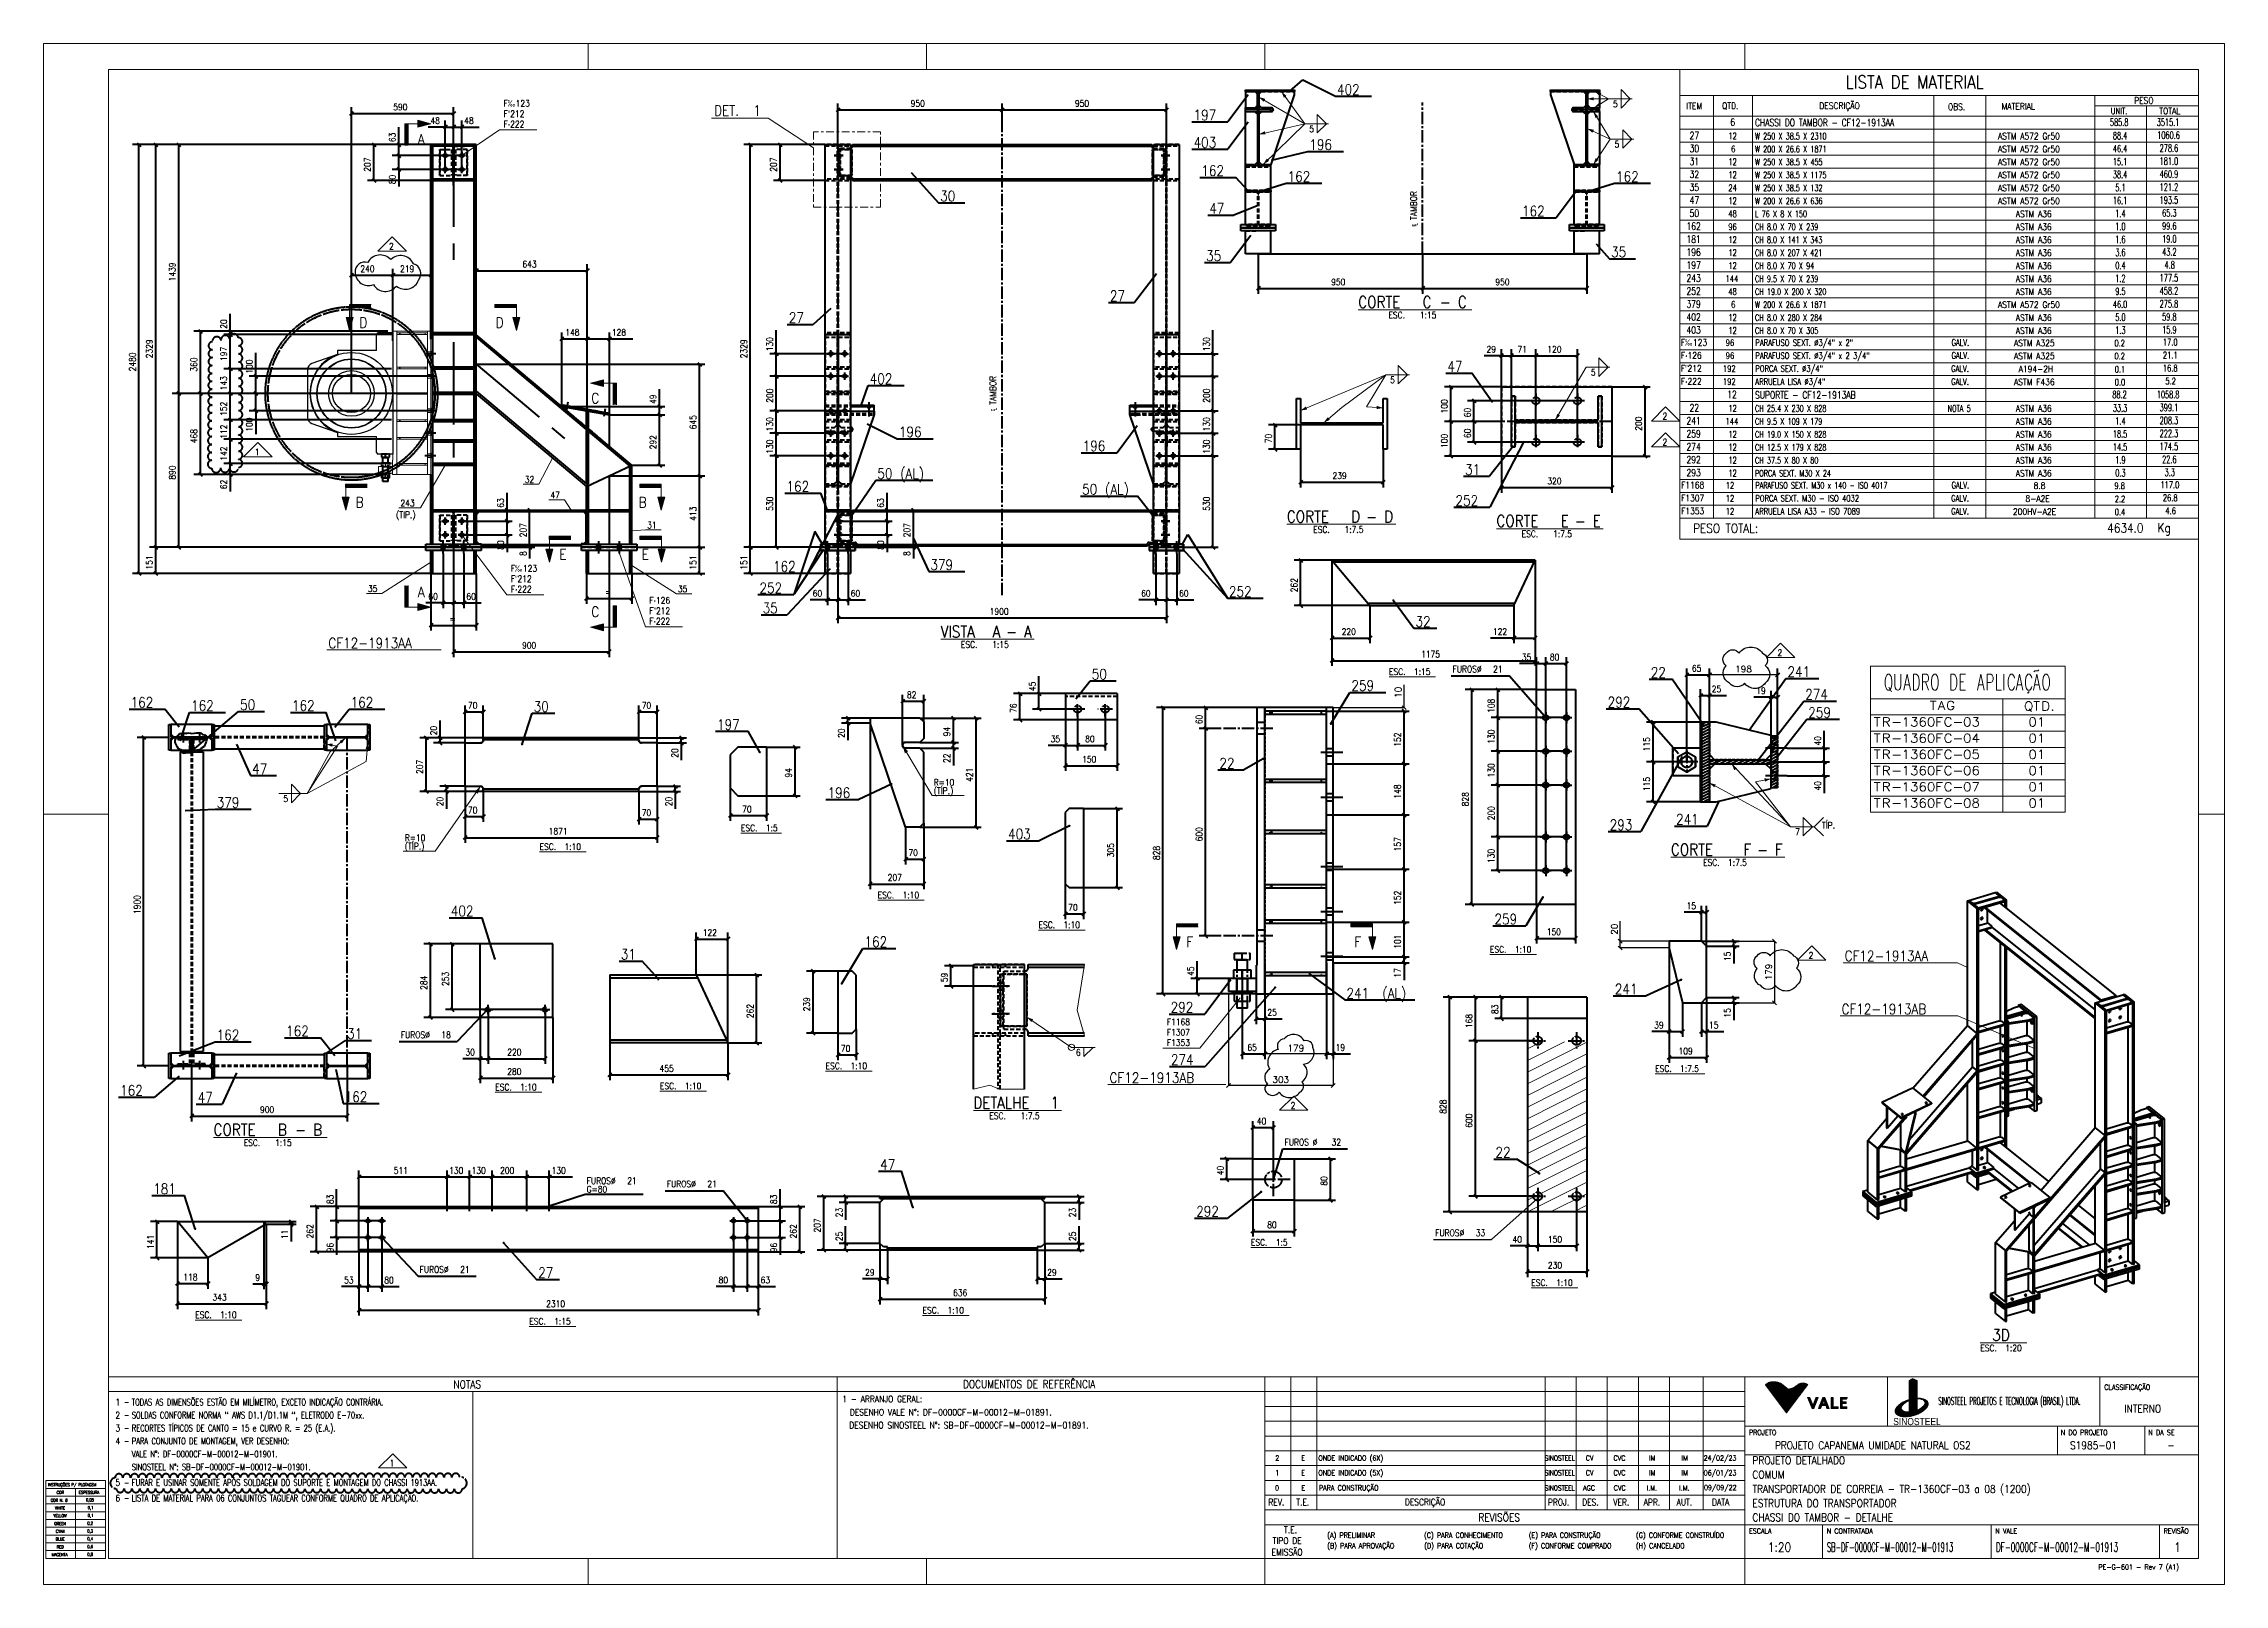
# Model space of a CAD drawing. Header units: millimetres. Extents: x 0 to 16820, y 0 to 11880.
import ezdxf

# ---------------------------------------------------------------- set-up
doc = ezdxf.new("R2010")
doc.units = ezdxf.units.MM
for name, pattern in [('CENTER2', [7.14375, 4.7625, -0.79375, 0.79375, -0.79375]), ('DASHED2', [2.38125, 1.5875, -0.79375]), ('PHANTOM', [76.2, 31.75, -6.35, 6.35, -31.75]), ('XKITLINE00', [0]), ('XKITLINE03', [6, 3, -1, 1, -1])]:
    doc.linetypes.add(name, pattern=pattern)
for name, color, linetype, lineweight in [('Bolt mark', 5, 'Continuous', 0), ('COTA', 7, 'Continuous', 0), ('CT3', 4, 'Continuous', 0), ('Drawing sheet', 3, 'Continuous', 0), ('FANTASMA', 8, 'Continuous', 0), ('FUROS', 7, 'Continuous', 0), ('Graphic object', 3, 'Continuous', 0), ('INDICADOR', 7, 'Continuous', 0), ('ITEM-1', 7, 'Continuous', 0), ('LC1', 7, 'Continuous', 0), ('Other object type', 7, 'Continuous', 0), ('Part mark', 6, 'Continuous', 0), ('Section', 7, 'Continuous', 0), ('Symbol text', 7, 'Continuous', 0), ('Text', 7, 'Continuous', 0), ('TR2', 7, 'Continuous', 0), ('Weld', 1, 'Continuous', 0)]:
    doc.layers.add(name, color=color, linetype=linetype, lineweight=lineweight)
doc.styles.add('ROMANS', font='romans__.ttf')
doc.styles.add('SIMPLEX', font='simplex_.ttf')
doc.styles.add('SWIS721_BLKCN_BT', font='arial.ttf')
doc.dimstyles.new('ESC-7.5', dxfattribs={"dimscale": 20, "dimtxt": 2.5, "dimasz": 1.5, "dimexe": 0, "dimexo": 0, "dimgap": 1, "dimtad": 1, "dimdec": 0, "dimlfac": 0.375, "dimzin": 0, "dimdsep": 46, "dimtxsty": 'ROMANS', "dimblk": 'OBLIQUE', "dimcen": 1, "dimclrt": 3, "dimadec": 0, "dimazin": 0, "dimtfac": 1, "dimtdec": 0, "dimtofl": 0, "dimtmove": 0, "dimatfit": 3, "dimfxl": 1, "dimtolj": 1, "dimtzin": 0, "dimarcsym": 1})

msp = doc.modelspace()

# ---------------------------------------------------------------- texts
at = {"layer": 'COTA', "color": 3, "style": 'ROMANS', "width": 0.85}
for s, p in [('240', (2442.9, 10118.6)), ('219', (2749.2, 10118.6)), ('19', (13209.5, 6865.4)), ('15', (12672.4, 5207)), ('39', (12422.4, 4287)), ('15', (12845.3, 4287.1)), ('19', (9965.1, 4114.8)), ('109', (12610, 4087))]:
    msp.add_text(s, height=50, dxfattribs=at).set_placement(p)
for s, p in [('152', (10467.5, 6458.8)), ('40', (13708.7, 6466.9)), ('148', (10467.5, 6058.4)), ('40', (13708.7, 6120.7)), ('157', (10467.5, 5651.8)), ('152', (10467.5, 5239)), ('101', (10467.5, 4901)), ('17', (10467.5, 4678.4)), ('15', (13011.6, 4805.9)), ('15', (13011.6, 4369.8))]:
    msp.add_text(s, height=50, rotation=90.00021, dxfattribs=at).set_placement(p)
at = {"layer": 'Other object type', "color": 1, "style": 'ROMANS', "width": 0.85}
msp.add_text('LISTA DE MATERIAL', height=100, dxfattribs=at).set_placement((13899.4, 11533.2))
at = {"layer": 'Other object type', "color": 3, "style": 'ROMANS'}
for s, height, width, p in [('DESCRIÇÃO', 50, 0.85, (13696, 11376)), ('PESO', 50, 0.85, (16124, 11416)), ('ITEM', 50, 0.85, (12669.7, 11374)), ('QTD.', 50, 0.85, (12946, 11376)), ('OBS.', 50, 0.85, (14688, 11368)), ('MATERIAL', 50, 0.85, (15102, 11372)), ('UNIT.', 50, 0.765, (15944, 11336)), ('TOTAL', 50, 0.85, (16318, 11336)), ('27', 56, 0.765, (12695.2, 11144)), ('12', 50, 0.765, (12994.1, 11143)), ('W 250 X 38.5 X 2310', 50, 0.595, (13200, 11142)), ('ASTM A572 Gr50', 50, 0.85, (15074, 11142)), ('88.4', 56, 0.595, (15960, 11142)), ('1060.6', 56, 0.595, (16302.3, 11146)), ('278.6', 56, 0.595, (16321, 11046)), ('30', 56, 0.765, (12695.2, 11044)), ('31', 56, 0.765, (12695.2, 10944)), ('12', 50, 0.765, (12994.1, 10943)), ('6', 50, 0.765, (13015.6, 11043)), ('W 200 X 26.6 X 1871', 50, 0.595, (13200, 11042)), ('W 250 X 38.5 X 455', 50, 0.595, (13200, 10942)), ('ASTM A572 Gr50', 50, 0.85, (15074, 11042)), ('ASTM A572 Gr50', 50, 0.85, (15074, 10942)), ('46.4', 56, 0.595, (15960, 11042)), ('15.1', 56, 0.595, (15960, 10942)), ('181.0', 56, 0.595, (16321, 10946)), ('32', 56, 0.765, (12695.2, 10844)), ('35', 56, 0.765, (12695.2, 10744)), ('24', 50, 0.765, (12994.1, 10743)), ('12', 50, 0.765, (12994.1, 10843)), ('W 250 X 38.5 X 1175', 50, 0.595, (13200, 10842)), ('W 250 X 38.5 X 132', 50, 0.595, (13200, 10742)), ('ASTM A572 Gr50', 50, 0.85, (15074, 10842)), ('ASTM A572 Gr50', 50, 0.85, (15074, 10742)), ('38.4', 56, 0.595, (15960, 10842)), ('5.1', 56, 0.595, (15978.7, 10742)), ('460.9', 56, 0.595, (16321, 10846)), ('121.2', 56, 0.595, (16321, 10746)), ('47', 56, 0.765, (12695.2, 10644)), ('50', 56, 0.765, (12695.2, 10544)), ('12', 50, 0.765, (12994.1, 10643)), ('W 200 X 26.6 X 636', 50, 0.595, (13200, 10642)), ('ASTM A572 Gr50', 50, 0.85, (15074, 10642)), ('16.1', 56, 0.595, (15960, 10642)), ('1.4', 56, 0.595, (15978.7, 10542)), ('193.5', 56, 0.595, (16321, 10646)), ('65.3', 56, 0.595, (16339.8, 10546)), ('162', 56, 0.765, (12671.2, 10444)), ('48', 50, 0.765, (12994.1, 10543)), ('96', 50, 0.765, (12994.1, 10443)), ('CH 8.0 X 70 X 239', 50, 0.595, (13200, 10442)), ('L 76 X 8 X 150', 50, 0.595, (13200, 10542)), ('ASTM A36', 50, 0.85, (15211.3, 10542)), ('ASTM A36', 50, 0.85, (15211.3, 10442)), ('1.0', 56, 0.595, (15978.7, 10442)), ('99.6', 56, 0.595, (16339.8, 10446)), ('181', 56, 0.765, (12671.2, 10344)), ('196', 56, 0.765, (12671.2, 10244)), ('12', 50, 0.765, (12994.1, 10343)), ('12', 50, 0.765, (12994.1, 10243)), ('CH 8.0 X 141 X 343', 50, 0.595, (13200, 10342)), ('CH 8.0 X 207 X 421', 50, 0.595, (13200, 10242)), ('ASTM A36', 50, 0.85, (15211.3, 10342)), ('ASTM A36', 50, 0.85, (15211.3, 10242)), ('3.6', 56, 0.595, (15978.7, 10242)), ('1.6', 56, 0.595, (15978.7, 10342)), ('43.2', 56, 0.595, (16339.8, 10246)), ('19.0', 56, 0.595, (16339.8, 10346)), ('243', 56, 0.765, (12671.2, 10044)), ('197', 56, 0.765, (12671.2, 10144)), ('144', 50, 0.765, (12972.7, 10043)), ('12', 50, 0.765, (12994.1, 10143)), ('CH 8.0 X 70 X 94', 50, 0.595, (13200, 10142)), ('CH 9.5 X 70 X 239', 50, 0.595, (13200, 10042)), ('ASTM A36', 50, 0.85, (15211.3, 10142)), ('ASTM A36', 50, 0.85, (15211.3, 10042)), ('0.4', 56, 0.595, (15978.7, 10142)), ('1.2', 56, 0.595, (15978.7, 10042)), ('177.5', 56, 0.595, (16321, 10046)), ('4.8', 56, 0.595, (16358.5, 10146)), ('252', 56, 0.765, (12671.2, 9944)), ('48', 50, 0.765, (12994.1, 9943)), ('CH 19.0 X 200 X 320', 50, 0.595, (13200, 9942)), ('ASTM A36', 50, 0.85, (15211.3, 9942)), ('9.5', 56, 0.595, (15978.7, 9942)), ('458.2', 56, 0.595, (16321, 9946)), ('379', 56, 0.765, (12671.2, 9844)), ('402', 56, 0.765, (12671.2, 9744)), ('12', 50, 0.765, (12994.1, 9743)), ('6', 50, 0.765, (13015.6, 9843)), ('W 200 X 26.6 X 1871', 50, 0.595, (13200, 9842)), ('CH 8.0 X 280 X 284', 50, 0.595, (13200, 9742)), ('ASTM A572 Gr50', 50, 0.85, (15074, 9842)), ('ASTM A36', 50, 0.85, (15211.3, 9742)), ('46.0', 56, 0.595, (15960, 9842)), ('5.0', 56, 0.595, (15978.7, 9742)), ('275.8', 56, 0.595, (16321, 9846)), ('59.8', 56, 0.595, (16339.8, 9746)), ('F‰123', 50, 0.85, (12628.5, 9551)), ('403', 56, 0.765, (12671.2, 9644)), ('96', 50, 0.765, (12973.7, 9549)), ('12', 50, 0.765, (12994.1, 9643)), ('CH 8.0 X 70 X 305', 50, 0.595, (13200, 9642)), ('PARAFUSO SEXT. Ø3/4" x 2"', 50, 0.765, (13202.6, 9549)), ('GALV.', 50, 0.68, (14716, 9551)), ('ASTM A325', 50, 0.85, (15197.4, 9546.3)), ('ASTM A36', 50, 0.85, (15211.3, 9642)), ('0.2', 50, 0.68, (15972.1, 9546)), ('1.3', 56, 0.595, (15978.7, 9642)), ('15.9', 56, 0.595, (16339.8, 9646)), ('17.0', 50, 0.68, (16345.7, 9553)), ('F•126', 50, 0.85, (12628.5, 9451)), ('96', 50, 0.765, (12973.7, 9449)), ('PARAFUSO SEXT. Ø3/4" x 2 3/4"', 50, 0.765, (13202.6, 9449)), ('GALV.', 50, 0.68, (14716, 9451)), ('ASTM A325', 50, 0.85, (15197.4, 9446.3)), ('0.2', 50, 0.68, (15972.1, 9446)), ('21.1', 50, 0.68, (16345.7, 9453)), ('F”212', 50, 0.85, (12628.5, 9351)), ('F•222', 50, 0.85, (12628.5, 9251)), ('192', 50, 0.765, (12952.2, 9349)), ('192', 50, 0.765, (12952.2, 9249)), ('ARRUELA LISA Ø3/4"', 50, 0.765, (13202.6, 9249)), ('PORCA SEXT. Ø3/4"', 50, 0.765, (13202.6, 9349)), ('GALV.', 50, 0.68, (14713.1, 9349)), ('GALV.', 50, 0.68, (14713.1, 9249)), ('ASTM F436', 50, 0.85, (15197.4, 9246.3)), ('A194-2H', 50, 0.85, (15233.4, 9346.3)), ('0.1', 50, 0.68, (15974.1, 9344)), ('0.0', 50, 0.68, (15974.1, 9244)), ('16.8', 50, 0.68, (16345.7, 9353)), ('5.2', 50, 0.68, (16364.8, 9253)), ('22', 56, 0.765, (12695.2, 9044)), ('12', 50, 0.765, (12994.1, 9043)), ('CH 25.4 X 230 X 828', 50, 0.595, (13200, 9042)), ('NOTA 5', 50, 0.595, (14685.7, 9042)), ('ASTM A36', 50, 0.85, (15211.3, 9042)), ('33.3', 56, 0.595, (15960, 9042)), ('399.1', 56, 0.595, (16321, 9046)), ('241', 56, 0.765, (12671.2, 8944)), ('144', 50, 0.765, (12972.7, 8943)), ('CH 9.5 X 109 X 179', 50, 0.595, (13200, 8942)), ('ASTM A36', 50, 0.85, (15211.3, 8942)), ('1.4', 56, 0.595, (15978.7, 8942)), ('208.3', 56, 0.595, (16321, 8946)), ('259', 56, 0.765, (12671.2, 8844)), ('274', 56, 0.765, (12671.2, 8744)), ('12', 50, 0.765, (12994.1, 8843)), ('12', 50, 0.765, (12994.1, 8743)), ('CH 19.0 X 150 X 828', 50, 0.595, (13200, 8842)), ('CH 12.5 X 179 X 828', 50, 0.595, (13200, 8742)), ('ASTM A36', 50, 0.85, (15211.3, 8842)), ('ASTM A36', 50, 0.85, (15211.3, 8742)), ('18.5', 56, 0.595, (15960, 8842)), ('14.5', 56, 0.595, (15960, 8742)), ('222.3', 56, 0.595, (16321, 8846)), ('174.5', 56, 0.595, (16321, 8746)), ('292', 56, 0.765, (12671.2, 8644)), ('293', 56, 0.765, (12671.2, 8544)), ('12', 50, 0.765, (12994.1, 8643)), ('12', 50, 0.765, (12994.1, 8543)), ('CH 37.5 X 80 X 80', 50, 0.595, (13200, 8642)), ('PORCA SEXT. M30 X 24', 50, 0.595, (13200, 8542)), ('ASTM A36', 50, 0.85, (15211.3, 8642)), ('ASTM A36', 50, 0.85, (15211.3, 8542)), ('0.3', 56, 0.595, (15978.7, 8542)), ('1.9', 56, 0.595, (15978.7, 8642)), ('22.6', 56, 0.595, (16339.8, 8646)), ('3.3', 56, 0.595, (16358.5, 8546)), ('F1168', 50, 0.85, (12629.7, 8451)), ('12', 50, 0.765, (12973.7, 8449)), ('PARAFUSO SEXT. M30 x 140 - ISO 4017', 50, 0.595, (13202.6, 8449)), ('GALV.', 50, 0.68, (14716, 8451)), ('8.8', 50, 0.85, (15348.7, 8446.3)), ('9.8', 50, 0.68, (15972.1, 8446)), ('117.0', 50, 0.68, (16326.6, 8453)), ('F1307', 50, 0.85, (12629.7, 8351)), ('F1353', 50, 0.85, (12629.7, 8251)), ('12', 50, 0.765, (12973.7, 8349)), ('12', 50, 0.765, (12973.7, 8249)), ('ARRUELA LISA A33 - ISO 7089', 50, 0.765, (13202.6, 8249)), ('PORCA SEXT. M30 - ISO 4032', 50, 0.765, (13202.6, 8349)), ('GALV.', 50, 0.68, (14713.1, 8349)), ('GALV.', 50, 0.68, (14713.1, 8249)), ('200HV-A2E', 50, 0.85, (15189.2, 8246.3)), ('8-A2E', 50, 0.85, (15285.8, 8346.3)), ('2.2', 50, 0.68, (15974.1, 8344)), ('0.4', 50, 0.68, (15974.1, 8244)), ('26.8', 50, 0.68, (16345.7, 8353)), ('4.6', 50, 0.68, (16364.8, 8253)), ('ESC.', 50, 0.85, (12429.5, 3952)), ('1:7.5', 50, 0.85, (12621.5, 3952)), ('2', 40, 0.85, (9499.8, 954)), ('1', 40, 0.85, (9499.8, 840)), ('E', 40, 0.85, (9700.1, 954)), ('E', 40, 0.85, (9700.1, 840)), ('ONDE INDICADO (6X)', 40, 0.85, (9832, 954)), ('ONDE INDICADO (5X)', 40, 0.85, (9832, 840)), ('SINOSTEEL', 40, 0.68, (11577.3, 954)), ('SINOSTEEL', 40, 0.68, (11577.3, 840)), ('CV', 40, 0.85, (11894.2, 954)), ('CV', 40, 0.85, (11894.2, 840)), ('CVC', 40, 0.85, (12108.4, 954)), ('CVC', 40, 0.85, (12108.4, 840)), ('IM', 40, 0.85, (12382.4, 954)), ('IM', 40, 0.85, (12382.4, 840)), ('IM', 40, 0.85, (12632.4, 954)), ('IM', 40, 0.85, (12632.4, 840)), ('24/02/23', 40, 0.85, (12803.9, 954)), ('06/01/23', 40, 0.85, (12803.9, 840)), ('0', 40, 0.85, (9498.4, 723.4)), ('E', 40, 0.85, (9700.7, 723.4)), ('PARA CONSTRUÇÃO', 40, 0.85, (9836, 724)), ('SINOSTEEL', 40, 0.68, (11576.8, 723.4)), ('AGC', 40, 0.85, (11873.7, 723.4)), ('CVC', 40, 0.85, (12109.9, 723.4)), ('I.M.', 40, 0.85, (12364.4, 723.4)), ('I.M.', 40, 0.85, (12614.4, 723.4)), ('09/09/22', 40, 0.85, (12806, 726.2)), ('(A) PRELIMINAR', 40, 0.765, (9900.3, 358.9)), ('(C) PARA CONHECIMENTO', 40, 0.765, (10647.2, 358.9)), ('(E) PARA CONSTRUÇÃO', 40, 0.765, (11454.2, 358.9)), ('(G) CONFORME CONSTRUÍDO', 40, 0.765, (12281.7, 358.9)), ('(B) PARA APROVAÇÃO', 40, 0.765, (9900.3, 277.8)), ('(D) PARA COTAÇÃO', 40, 0.765, (10648.6, 277.8)), ('(F) CONFORME COMPRADO', 40, 0.765, (11454.2, 277.8)), ('(H) CANCELADO', 40, 0.765, (12281.7, 277.8))]:
    msp.add_text(s, height=height, dxfattribs=dict(at, width=width)).set_placement(p)
at = {"layer": 'Other object type', "color": 4, "style": 'ROMANS'}
for s, height, width, p in [('6', 56, 0.765, (13009.7, 11247)), ('CHASSI DO TAMBOR - CF12-1913AA', 56, 0.765, (13199.5, 11243)), ('585.8', 56, 0.595, (15937.3, 11246)), ('3515.1', 56, 0.595, (16298.6, 11246)), ('12', 56, 0.765, (12985.7, 9147)), ('SUPORTE - CF12-1913AB', 56, 0.765, (13199.5, 9143)), ('88.2', 56, 0.595, (15956, 9146)), ('1058.8', 56, 0.595, (16298.6, 9146)), ('PESO TOTAL:', 70, 0.85, (12722, 8108)), ('4634.0', 70, 0.85, (15916, 8110)), ('Kg', 70, 0.85, (16304, 8112)), ('REV.', 50, 0.85, (9446.2, 608.3)), ('T.E.', 50, 0.85, (9661.7, 608.3)), ('DESCRIÇÃO', 50, 0.85, (10498.8, 609.6)), ('PROJ.', 50, 0.85, (11602.4, 608.3)), ('DES.', 50, 0.85, (11866.2, 608.3)), ('VER.', 50, 0.85, (12106.2, 608.3)), ('APR.', 50, 0.85, (12341.4, 608.3)), ('AUT.', 50, 0.85, (12595.2, 608.3)), ('DATA', 50, 0.85, (12868.3, 608.3)), ('TIPO DE', 50, 0.85, (9479.9, 311.5)), ('T.E.', 50, 0.85, (9566.8, 395.3)), ('EMISSÃO', 50, 0.85, (9471.6, 223.4))]:
    msp.add_text(s, height=height, dxfattribs=dict(at, width=width)).set_placement(p)
at = {"layer": 'Other object type', "color": 5, "style": 'ROMANS', "width": 0.85}
msp.add_text('REVISÕES', height=60, dxfattribs=at).set_placement((11065.7, 485.8))
at = {"layer": 'Part mark', "color": 1, "style": 'ROMANS', "width": 0.85}
for s, p in [('241', (13450.1, 6996.8)), ('259', (10086.9, 6889.9)), ('274', (13587.4, 6822.1)), ('259', (13610.2, 6682.3)), ('241', (12590.8, 5858.6)), ('241', (10048.7, 4518)), ('(AL)', (10325.7, 4518)), ('241', (12118.4, 4549.9))]:
    msp.add_text(s, height=80, dxfattribs=at).set_placement(p)
at = {"layer": 'Section', "color": 1, "style": 'ROMANS', "width": 0.85}
for p in [(8814.4, 4914.1), (10109.5, 4914.1)]:
    msp.add_text('F', height=80, dxfattribs=at).set_placement(p)
at = {"layer": 'Text', "color": 3, "style": 'ROMANS', "width": 0.85}
for p in [(2663.9, 10292.3), (12486.3, 8982), (12486.3, 8782), (13373.4, 7158.4), (13613.2, 4825.2), (9618.3, 3667.4)]:
    msp.add_text('2', height=50, dxfattribs=at).set_placement(p)
at = {"layer": 'Weld', "color": 3, "style": 'ROMANS', "width": 0.85}
for s, p in [('TÍP.', (13716.8, 5827.3)), ('7', (13509.1, 5777.3))]:
    msp.add_text(s, height=50, dxfattribs=at).set_placement(p)

# ---------------------------------------------------------------- blocks, each defined once
blk = doc.blocks.new('*A7')
at = {"layer": 'CT3', "color": 4, "linetype": 'Continuous', "lineweight": 100}
for p, q in [((632.46, 332.75), (633.85, 333.45)), ((632.46, 331.63), (635.38, 333.09)), ((632.46, 330.51), (635.38, 331.97)), ((632.46, 329.39), (635.38, 330.85)), ((632.46, 328.26), (635.38, 329.72)), ((632.46, 327.14), (635.38, 328.6)), ((632.46, 326.02), (635.38, 327.48)), ((632.46, 324.9), (635.38, 326.36)), ((632.46, 323.77), (635.38, 325.23)), ((632.46, 322.65), (635.38, 324.11)), ((632.46, 321.53), (635.38, 322.99)), ((632.46, 320.41), (635.38, 321.87)), ((632.46, 319.28), (635.38, 320.74)), ((632.46, 318.16), (635.38, 319.62)), ((632.46, 317.04), (635.38, 318.5)), ((632.46, 315.92), (635.38, 317.38)), ((632.46, 314.79), (635.38, 316.25)), ((632.46, 313.67), (635.38, 315.13)), ((632.46, 312.55), (635.38, 314.01)), ((632.46, 311.43), (635.38, 312.89)), ((632.46, 310.3), (635.38, 311.76)), ((632.46, 309.18), (635.38, 310.64)), ((632.46, 308.06), (635.38, 309.52)), ((632.46, 306.94), (635.38, 308.4)), ((632.46, 305.81), (635.38, 307.27)), ((632.46, 304.69), (635.38, 306.15)), ((632.46, 303.57), (633.13, 303.91)), ((633.13, 303.91), (635.38, 305.03)), ((633.13, 302.78), (634.25, 303.34)), ((634.25, 303.34), (635.38, 303.91))]:
    blk.add_line(p, q, dxfattribs=at)
blk = doc.blocks.new('*A8')
at = {"layer": 'CT3', "color": 4, "linetype": 'Continuous', "lineweight": 100}
for p, q in [((463.53, 567.77), (463.53, 567.77)), ((463.53, 547.46), (463.53, 567.77)), ((468.21, 566.77), (467.27, 567.71)), ((468.21, 548.46), (468.21, 566.77)), ((463.53, 547.46), (467.21, 547.46)), ((467.21, 547.46), (468.21, 548.46))]:
    blk.add_line(p, q, dxfattribs=at)
at = {"layer": 'TR2', "linetype": 'DASHED2', "lineweight": 100}
for p, q in [((463.53, 567.77), (467.21, 567.77)), ((467.27, 567.71), (467.21, 567.77)), ((463.53, 547.46), (467.21, 547.46))]:
    blk.add_line(p, q, dxfattribs=at)
blk = doc.blocks.new('*A9')
at = {"layer": 'CT3', "color": 4, "linetype": 'Continuous', "lineweight": 100}
for p, q in [((463.55, 575.54), (463.55, 576.23)), ((463.55, 576.09), (482.45, 576.09)), ((482.45, 575.54), (463.55, 575.54)), ((482.45, 576.23), (482.45, 575.54))]:
    blk.add_line(p, q, dxfattribs=at)
blk = doc.blocks.new('*A10')
at = {"layer": 'TR2', "linetype": 'DASHED2', "lineweight": 100}
for p, q in [((599.53, 537.37), (590.66, 537.37)), ((590.66, 537.37), (590.66, 536.81)), ((599.53, 537.37), (590.66, 537.37)), ((590.66, 536.81), (590.66, 536.81)), ((590.66, 536.81), (594.9, 536.81)), ((590.66, 536.81), (594.9, 536.81)), ((594.9, 536.81), (594.9, 536.79)), ((594.9, 524.13), (594.9, 536.81)), ((594.9, 536.79), (595.29, 536.79)), ((594.9, 536.79), (595.29, 536.79)), ((594.9, 536.79), (595.29, 536.79)), ((594.9, 536.79), (595.29, 536.79)), ((594.9, 535.81), (595.29, 535.81)), ((594.9, 535.81), (595.29, 535.81)), ((595.29, 536.81), (599.53, 536.81)), ((595.29, 524.13), (595.29, 536.81)), ((595.29, 536.81), (599.53, 536.81)), ((599.53, 536.81), (599.53, 537.37)), ((590.66, 523.57), (590.66, 524.13)), ((590.66, 524.13), (594.9, 524.13)), ((590.66, 524.13), (594.9, 524.13)), ((599.53, 523.57), (590.66, 523.57)), ((590.66, 523.57), (590.66, 523.57)), ((590.66, 523.57), (599.53, 523.57)), ((594.9, 525.26), (595.29, 525.26)), ((594.9, 525.26), (595.29, 525.26)), ((595.29, 524.37), (594.9, 524.37)), ((594.9, 524.37), (595.29, 524.37)), ((594.9, 524.37), (595.29, 524.37)), ((594.9, 524.37), (595.29, 524.37)), ((595.29, 524.13), (599.53, 524.13)), ((599.53, 524.13), (595.29, 524.13)), ((599.53, 524.13), (599.53, 524.13)), ((599.53, 524.13), (599.53, 523.57))]:
    blk.add_line(p, q, dxfattribs=at)
blk = doc.blocks.new('*A11')
at = {"layer": 'CT3', "color": 4, "linetype": 'Continuous', "lineweight": 100}
for p, q in [((581.1, 575.54), (581.1, 576.23)), ((581.1, 576.09), (600, 576.09)), ((600, 575.54), (581.1, 575.54)), ((600, 576.23), (600, 575.54))]:
    blk.add_line(p, q, dxfattribs=at)
blk = doc.blocks.new('*A12')
at = {"layer": 'CT3', "color": 4, "linetype": 'Continuous', "lineweight": 100}
for p, q in [((463.53, 567.71), (463.53, 569.27)), ((463.53, 568.68), (473.33, 568.68)), ((468.21, 567.71), (463.53, 567.71)), ((468.21, 546.86), (468.21, 567.71)), ((473.33, 567.71), (468.65, 567.71)), ((468.65, 567.71), (468.65, 546.86)), ((473.33, 567.71), (473.33, 569.26)), ((463.53, 546.86), (463.53, 547.46)), ((473.33, 546.86), (463.53, 546.86)), ((473.33, 546.86), (473.33, 547.46))]:
    blk.add_line(p, q, dxfattribs=at)
at = {"layer": 'TR2', "linetype": 'DASHED2', "lineweight": 100}
for p, q in [((463.53, 569.27), (463.53, 569.38)), ((468.21, 567.71), (468.21, 568.4)), ((468.65, 567.71), (468.65, 568.4)), ((473.33, 569.26), (473.33, 569.38)), ((463.53, 547.46), (463.53, 547.55)), ((463.53, 546.51), (463.53, 546.86)), ((473.33, 547.55), (473.33, 547.46)), ((473.33, 546.51), (473.33, 546.86)), ((463.53, 546.58), (463.53, 546.51)), ((463.53, 546.51), (473.33, 546.51)), ((473.33, 546.51), (473.33, 546.58))]:
    blk.add_line(p, q, dxfattribs=at)
blk = doc.blocks.new('*A13')
at = {"layer": 'CT3', "color": 4, "linetype": 'Continuous', "lineweight": 100}
for p, q in [((595.34, 566.77), (596.28, 567.71)), ((595.34, 548.46), (595.34, 566.77)), ((600.02, 567.77), (600, 567.77)), ((600.02, 567.77), (600.02, 547.46)), ((596.34, 547.46), (595.34, 548.46)), ((600.02, 547.46), (596.34, 547.46))]:
    blk.add_line(p, q, dxfattribs=at)
at = {"layer": 'TR2', "linetype": 'DASHED2', "lineweight": 100}
for p, q in [((596.34, 567.77), (596.28, 567.71)), ((600, 567.77), (596.34, 567.77)), ((596.34, 547.46), (600.02, 547.46))]:
    blk.add_line(p, q, dxfattribs=at)
blk = doc.blocks.new('*A14')
at = {"layer": 'CT3', "color": 4, "linetype": 'Continuous', "lineweight": 100}
for p, q in [((463.53, 575.52), (467.21, 575.52)), ((463.53, 575.52), (463.53, 569.27)), ((468.16, 574.56), (467.21, 575.52)), ((463.53, 569.27), (467.21, 569.27)), ((467.21, 569.27), (468.16, 570.22))]:
    blk.add_line(p, q, dxfattribs=at)
at = {"layer": 'TR2', "linetype": 'DASHED2', "lineweight": 100}
for p, q in [((467.21, 575.52), (463.53, 575.52)), ((468.21, 574.52), (468.16, 574.56)), ((468.16, 574.56), (468.21, 574.52)), ((468.21, 570.27), (468.21, 574.52)), ((463.53, 569.27), (467.21, 569.27)), ((468.16, 570.22), (468.21, 570.27)), ((468.16, 570.22), (468.21, 570.27))]:
    blk.add_line(p, q, dxfattribs=at)
blk = doc.blocks.new('*A15')
at = {"layer": 'CT3', "color": 4, "linetype": 'Continuous', "lineweight": 100}
for p, q in [((469.67, 575.52), (468.7, 574.55)), ((482.45, 575.52), (469.67, 575.52)), ((473.35, 547.46), (482.45, 574.22)), ((482.45, 574.22), (482.45, 575.52)), ((468.67, 566.77), (469.64, 567.71)), ((468.67, 548.46), (468.67, 566.77)), ((469.67, 569.26), (468.7, 570.24)), ((473.45, 569.26), (469.67, 569.26)), ((473.45, 567.77), (473.33, 567.77)), ((473.45, 569.26), (473.7, 569.21)), ((473.7, 567.82), (473.45, 567.77)), ((474.06, 568.85), (474.12, 568.59)), ((474.12, 568.44), (474.06, 568.18)), ((474.12, 568.44), (474.12, 568.59)), ((468.67, 548.46), (469.67, 547.46)), ((469.67, 547.46), (473.35, 547.46))]:
    blk.add_line(p, q, dxfattribs=at)
for centre, start, end in [((473.45, 568.59), 22.5, 67.5), ((473.45, 568.44), 292.5, 337.49999)]:
    blk.add_arc(centre, 0.667, start, end, dxfattribs=at)
at = {"layer": 'TR2', "linetype": 'DASHED2', "lineweight": 100}
for p, q in [((468.67, 574.52), (468.7, 574.55)), ((468.67, 574.52), (468.67, 570.27)), ((469.67, 575.52), (482.45, 575.52)), ((468.67, 570.27), (468.7, 570.24)), ((468.7, 570.24), (468.67, 570.27)), ((469.64, 567.71), (469.7, 567.77)), ((469.7, 567.77), (473.33, 567.77)), ((473.7, 569.21), (473.45, 569.26)), ((473.45, 567.77), (473.7, 567.82)), ((474.12, 568.59), (474.06, 568.85)), ((474.06, 568.18), (474.12, 568.44)), ((469.67, 547.46), (473.35, 547.46))]:
    blk.add_line(p, q, dxfattribs=at)
for centre, start, end in [((473.45, 568.59), 22.5, 67.5), ((473.45, 568.44), 292.5, 337.49999)]:
    blk.add_arc(centre, 0.667, start, end, dxfattribs=at)
blk = doc.blocks.new('*A16')
at = {"layer": 'CT3', "color": 4, "linetype": 'Continuous', "lineweight": 100}
for p, q in [((590.2, 537.37), (594.88, 537.37)), ((590.2, 537.37), (590.2, 536.84)), ((594.88, 536.84), (590.2, 536.84)), ((593.88, 536.84), (593.88, 537.37)), ((594.88, 537.37), (594.88, 536.84))]:
    blk.add_line(p, q, dxfattribs=at)
blk = doc.blocks.new('*A17')
at = {"layer": 'CT3', "color": 4, "linetype": 'Continuous', "lineweight": 100}
for p, q in [((595.32, 536.84), (595.32, 537.37)), ((595.32, 537.37), (600, 537.37)), ((600, 536.84), (595.32, 536.84)), ((596.32, 536.84), (596.32, 537.37)), ((600, 537.37), (600, 536.84))]:
    blk.add_line(p, q, dxfattribs=at)
blk = doc.blocks.new('*A18')
at = {"layer": 'CT3', "color": 4, "linetype": 'Continuous', "lineweight": 100}
for p, q in [((593.88, 575.52), (581.1, 575.52)), ((581.1, 575.52), (581.1, 574.22)), ((581.1, 574.22), (590.2, 547.46)), ((594.83, 574.57), (593.88, 575.52)), ((589.43, 568.59), (589.48, 568.85)), ((589.43, 568.44), (589.43, 568.59)), ((589.48, 568.18), (589.43, 568.44)), ((589.84, 569.21), (590.1, 569.26)), ((590.1, 567.77), (589.84, 567.82)), ((593.88, 569.26), (590.1, 569.26)), ((590.2, 567.77), (590.1, 567.77)), ((594.83, 570.22), (593.88, 569.26)), ((594.88, 566.77), (593.91, 567.71)), ((590.2, 547.46), (593.88, 547.46)), ((594.88, 548.46), (593.88, 547.46))]:
    blk.add_line(p, q, dxfattribs=at)
for centre, start, end in [((590.1, 568.59), 112.5, 157.5), ((590.1, 568.44), 202.50001, 247.5)]:
    blk.add_arc(centre, 0.667, start, end, dxfattribs=at)
at = {"layer": 'TR2', "linetype": 'DASHED2', "lineweight": 100}
for p, q in [((581.1, 575.52), (593.88, 575.52)), ((594.83, 574.57), (594.88, 574.52)), ((594.88, 574.52), (594.83, 574.57)), ((594.88, 574.52), (594.88, 570.27)), ((589.48, 568.85), (589.43, 568.59)), ((589.43, 568.44), (589.48, 568.18)), ((590.1, 569.26), (589.84, 569.21)), ((589.84, 567.82), (590.1, 567.77)), ((593.85, 567.77), (590.2, 567.77)), ((593.91, 567.71), (593.85, 567.77)), ((594.88, 570.27), (594.83, 570.22)), ((594.83, 570.22), (594.88, 570.27)), ((594.88, 548.46), (594.88, 566.77)), ((590.2, 547.46), (593.88, 547.46))]:
    blk.add_line(p, q, dxfattribs=at)
for centre, start, end in [((590.1, 568.59), 112.5, 157.5), ((590.1, 568.44), 202.50001, 247.5)]:
    blk.add_arc(centre, 0.667, start, end, dxfattribs=at)
blk = doc.blocks.new('*A19')
at = {"layer": 'CT3', "color": 4, "linetype": 'Continuous', "lineweight": 100}
for p, q in [((468.16, 568.68), (468.16, 575.54)), ((468.16, 575.54), (468.7, 575.54)), ((468.7, 575.54), (468.7, 568.68)), ((468.16, 568.68), (468.7, 568.68))]:
    blk.add_line(p, q, dxfattribs=at)
at = {"layer": 'TR2', "linetype": 'DASHED2', "lineweight": 100}
for p, q in [((468.16, 575.54), (468.16, 575.69)), ((468.7, 575.54), (468.7, 575.69))]:
    blk.add_line(p, q, dxfattribs=at)
blk = doc.blocks.new('*A20')
at = {"layer": 'CT3', "color": 4, "linetype": 'Continuous', "lineweight": 100}
for p, q in [((463.53, 512.97), (463.53, 521.77)), ((473.33, 512.97), (473.33, 521.77)), ((473.33, 512.97), (463.53, 512.97))]:
    blk.add_line(p, q, dxfattribs=at)
at = {"layer": 'TR2', "linetype": 'DASHED2', "lineweight": 100}
for p, q in [((473.33, 521.77), (463.53, 521.77)), ((463.53, 521.77), (468.21, 521.77))]:
    blk.add_line(p, q, dxfattribs=at)
blk = doc.blocks.new('*A21')
at = {"layer": 'CT3', "color": 4, "linetype": 'Continuous', "lineweight": 100}
for p, q in [((473.33, 546.86), (463.53, 546.86)), ((463.53, 537.37), (463.53, 546.86)), ((473.33, 537.37), (473.33, 546.86)), ((463.53, 524.3), (463.53, 536.84)), ((473.33, 524.3), (473.33, 536.84))]:
    blk.add_line(p, q, dxfattribs=at)
at = {"layer": 'TR2', "linetype": 'DASHED2', "lineweight": 100}
for p, q in [((463.53, 546.51), (473.33, 546.51)), ((463.53, 536.84), (463.53, 537.37)), ((473.33, 536.84), (473.33, 537.37)), ((473.33, 524.3), (463.53, 524.3))]:
    blk.add_line(p, q, dxfattribs=at)
blk = doc.blocks.new('*A22')
at = {"layer": 'CT3', "color": 4, "linetype": 'Continuous', "lineweight": 100}
for p, q in [((590.2, 512.97), (590.2, 521.77)), ((600, 512.97), (600, 521.77)), ((600, 512.97), (590.2, 512.97))]:
    blk.add_line(p, q, dxfattribs=at)
at = {"layer": 'TR2', "linetype": 'DASHED2', "lineweight": 100}
for p, q in [((600, 521.77), (590.2, 521.77)), ((590.2, 521.77), (594.88, 521.77))]:
    blk.add_line(p, q, dxfattribs=at)
blk = doc.blocks.new('*A23')
at = {"layer": 'CT3', "color": 4, "linetype": 'Continuous', "lineweight": 100}
for p, q in [((461.76, 521.77), (461.76, 523.04)), ((461.76, 523.04), (475.1, 523.04)), ((475.1, 521.77), (461.76, 521.77)), ((475.1, 523.04), (475.1, 521.77))]:
    blk.add_line(p, q, dxfattribs=at)
blk = doc.blocks.new('*A24')
at = {"layer": 'CT3', "color": 4, "linetype": 'Continuous', "lineweight": 100}
for p, q in [((461.76, 523.04), (461.76, 524.3)), ((461.76, 524.3), (475.1, 524.3)), ((475.1, 523.04), (461.76, 523.04)), ((475.1, 524.3), (475.1, 523.04))]:
    blk.add_line(p, q, dxfattribs=at)
blk = doc.blocks.new('*A25')
at = {"layer": 'CT3', "color": 4, "linetype": 'Continuous', "lineweight": 100}
for p, q in [((588.43, 521.77), (588.43, 523.04)), ((588.43, 523.04), (601.76, 523.04)), ((601.76, 521.77), (588.43, 521.77)), ((601.76, 523.04), (601.76, 521.77))]:
    blk.add_line(p, q, dxfattribs=at)
blk = doc.blocks.new('*A26')
at = {"layer": 'CT3', "color": 4, "linetype": 'Continuous', "lineweight": 100}
for p, q in [((588.43, 523.04), (588.43, 524.3)), ((588.43, 524.3), (601.76, 524.3)), ((601.76, 523.04), (588.43, 523.04)), ((601.76, 524.3), (601.76, 523.04))]:
    blk.add_line(p, q, dxfattribs=at)
blk = doc.blocks.new('*A27')
at = {"layer": 'CT3', "color": 4, "linetype": 'Continuous', "lineweight": 100}
for p, q in [((468.65, 536.84), (468.65, 537.37)), ((468.65, 537.37), (473.33, 537.37)), ((473.33, 536.84), (468.65, 536.84)), ((469.65, 536.84), (469.65, 537.37)), ((473.33, 537.37), (473.33, 536.84))]:
    blk.add_line(p, q, dxfattribs=at)
blk = doc.blocks.new('*A28')
at = {"layer": 'TR2', "linetype": 'DASHED2', "lineweight": 100}
for p, q in [((472.86, 537.37), (464, 537.37)), ((464, 537.37), (464, 536.81)), ((472.86, 537.37), (464, 537.37)), ((464, 536.81), (464, 536.81)), ((464, 536.81), (468.24, 536.81)), ((464, 536.81), (468.24, 536.81)), ((468.24, 536.81), (468.24, 536.79)), ((468.24, 524.13), (468.24, 536.81)), ((468.24, 536.79), (468.62, 536.79)), ((468.24, 536.79), (468.62, 536.79)), ((468.24, 536.79), (468.62, 536.79)), ((468.24, 536.79), (468.62, 536.79)), ((468.24, 535.81), (468.62, 535.81)), ((468.24, 535.81), (468.62, 535.81)), ((468.62, 536.81), (472.86, 536.81)), ((468.62, 524.13), (468.62, 536.81)), ((468.62, 536.81), (472.86, 536.81)), ((472.86, 536.81), (472.86, 537.37)), ((464, 523.57), (464, 524.13)), ((464, 524.13), (468.24, 524.13)), ((464, 524.13), (468.24, 524.13)), ((472.86, 523.57), (464, 523.57)), ((464, 523.57), (464, 523.57)), ((464, 523.57), (472.86, 523.57)), ((468.24, 525.26), (468.62, 525.26)), ((468.24, 525.26), (468.62, 525.26)), ((468.62, 524.37), (468.24, 524.37)), ((468.24, 524.37), (468.62, 524.37)), ((468.24, 524.37), (468.62, 524.37)), ((468.24, 524.37), (468.62, 524.37)), ((468.62, 524.13), (472.86, 524.13)), ((472.86, 524.13), (468.62, 524.13)), ((472.86, 524.13), (472.86, 524.13)), ((472.86, 524.13), (472.86, 523.57))]:
    blk.add_line(p, q, dxfattribs=at)
blk = doc.blocks.new('*A29')
at = {"layer": 'CT3', "color": 4, "linetype": 'Continuous', "lineweight": 100}
for p, q in [((463.53, 537.37), (468.21, 537.37)), ((463.53, 537.37), (463.53, 536.84)), ((468.21, 536.84), (463.53, 536.84)), ((467.21, 536.84), (467.21, 537.37)), ((468.21, 537.37), (468.21, 536.84))]:
    blk.add_line(p, q, dxfattribs=at)
blk = doc.blocks.new('*A30')
at = {"layer": 'CT3', "color": 4, "linetype": 'Continuous', "lineweight": 100}
for p, q in [((596.34, 575.52), (595.36, 574.55)), ((596.34, 575.52), (600.02, 575.52)), ((600.02, 575.52), (600.02, 569.27)), ((596.34, 569.27), (595.36, 570.24)), ((596.34, 569.27), (600.02, 569.27))]:
    blk.add_line(p, q, dxfattribs=at)
at = {"layer": 'TR2', "linetype": 'DASHED2', "lineweight": 100}
for p, q in [((595.36, 574.55), (595.34, 574.52)), ((595.34, 570.27), (595.34, 574.52)), ((596.34, 575.52), (600.02, 575.52)), ((595.36, 570.24), (595.34, 570.27)), ((596.34, 569.27), (600.02, 569.27))]:
    blk.add_line(p, q, dxfattribs=at)
blk = doc.blocks.new('*A31')
at = {"layer": 'CT3', "color": 4, "linetype": 'Continuous', "lineweight": 100}
for p, q in [((594.83, 568.68), (594.83, 575.54)), ((594.83, 575.54), (595.36, 575.54)), ((595.36, 575.54), (595.36, 568.68)), ((594.83, 568.68), (595.36, 568.68))]:
    blk.add_line(p, q, dxfattribs=at)
at = {"layer": 'TR2', "linetype": 'DASHED2', "lineweight": 100}
for p, q in [((594.83, 575.54), (594.83, 575.69)), ((595.36, 575.54), (595.36, 575.69))]:
    blk.add_line(p, q, dxfattribs=at)
blk = doc.blocks.new('*A32')
at = {"layer": 'CT3', "color": 4, "linetype": 'Continuous', "lineweight": 100}
for p, q in [((600, 546.86), (590.2, 546.86)), ((590.2, 537.37), (590.2, 546.86)), ((600, 537.37), (600, 546.86)), ((590.2, 524.3), (590.2, 536.84)), ((600, 524.3), (600, 536.84))]:
    blk.add_line(p, q, dxfattribs=at)
at = {"layer": 'TR2', "linetype": 'DASHED2', "lineweight": 100}
for p, q in [((590.2, 546.51), (600, 546.51)), ((590.2, 536.84), (590.2, 537.37)), ((600, 536.84), (600, 537.37)), ((600, 524.3), (590.2, 524.3))]:
    blk.add_line(p, q, dxfattribs=at)
blk = doc.blocks.new('*A33')
at = {"layer": 'CT3', "color": 4, "linetype": 'Continuous', "lineweight": 100}
for p, q in [((590.2, 567.71), (590.2, 569.26)), ((590.2, 568.68), (600, 568.68)), ((594.88, 567.71), (590.2, 567.71)), ((594.88, 546.86), (594.88, 567.71)), ((600, 567.71), (595.32, 567.71)), ((595.32, 567.71), (595.32, 546.86)), ((600, 567.71), (600, 569.27)), ((590.2, 546.86), (590.2, 547.46)), ((600, 546.86), (590.2, 546.86)), ((600, 546.86), (600, 547.46))]:
    blk.add_line(p, q, dxfattribs=at)
at = {"layer": 'TR2', "linetype": 'DASHED2', "lineweight": 100}
for p, q in [((590.2, 569.26), (590.2, 569.38)), ((594.88, 567.71), (594.88, 568.4)), ((595.32, 567.71), (595.32, 568.4)), ((600, 569.27), (600, 569.38)), ((590.2, 547.46), (590.2, 547.55)), ((590.2, 546.51), (590.2, 546.86)), ((600, 547.55), (600, 547.46)), ((600, 546.51), (600, 546.86)), ((590.2, 546.58), (590.2, 546.51)), ((590.2, 546.51), (600, 546.51)), ((600, 546.51), (600, 546.58))]:
    blk.add_line(p, q, dxfattribs=at)
blk = doc.blocks.new('*A34')
at = {"layer": 'CT3', "color": 4, "linetype": 'Continuous', "lineweight": 100}
for p, q in [((110.08, 199.66), (109.08, 198.66)), ((109.08, 198.66), (109.08, 194.98)), ((109.08, 194.98), (124.99, 194.98)), ((124.99, 198.66), (123.99, 199.66)), ((124.99, 194.98), (124.99, 198.66))]:
    blk.add_line(p, q, dxfattribs=at)
at = {"layer": 'TR2', "linetype": 'DASHED2', "lineweight": 100}
for p, q in [((109.08, 194.98), (109.08, 198.66)), ((123.99, 199.66), (110.08, 199.66)), ((124.99, 198.66), (124.99, 194.98))]:
    blk.add_line(p, q, dxfattribs=at)
blk = doc.blocks.new('*A35')
at = {"layer": 'CT3', "color": 4, "linetype": 'Continuous', "lineweight": 100}
for p, q in [((109.08, 204.78), (109.08, 201.1)), ((124.99, 204.78), (109.08, 204.78)), ((124.99, 201.1), (124.99, 204.78)), ((109.08, 201.1), (110.08, 200.1)), ((123.99, 200.1), (124.99, 201.1))]:
    blk.add_line(p, q, dxfattribs=at)
at = {"layer": 'TR2', "linetype": 'DASHED2', "lineweight": 100}
for p, q in [((109.08, 204.78), (109.08, 201.1)), ((124.99, 204.78), (124.99, 201.1)), ((110.08, 200.1), (123.99, 200.1))]:
    blk.add_line(p, q, dxfattribs=at)
blk = doc.blocks.new('*A36')
at = {"layer": 'LC1', "color": 7, "linetype": 'CENTER2', "lineweight": 100}
for p, q in [((59.53, 326.33), (59.53, 326.77)), ((59.53, 326.33), (59.53, 326.77)), ((59.53, 325.73), (59.53, 326.26)), ((59.53, 325.73), (59.53, 326.26)), ((60.23, 324.55), (60.23, 327.94)), ((60.23, 324.55), (60.23, 327.94)), ((60.93, 326.33), (60.93, 326.77)), ((60.93, 326.33), (60.93, 326.77)), ((60.93, 325.73), (60.93, 326.26)), ((60.93, 325.73), (60.93, 326.26))]:
    blk.add_line(p, q, dxfattribs=at)
blk = doc.blocks.new('*A37')
at = {"layer": 'LC1', "color": 7, "linetype": 'CENTER2', "lineweight": 100}
for p, q in [((53.83, 201.87), (53.83, 198.49)), ((53.83, 201.87), (53.83, 198.49)), ((53.13, 200.7), (53.13, 200.17)), ((53.13, 200.7), (53.13, 200.17)), ((53.13, 200.1), (53.13, 199.66)), ((53.13, 200.1), (53.13, 199.66)), ((54.53, 200.7), (54.53, 200.17)), ((54.53, 200.7), (54.53, 200.17)), ((54.53, 200.1), (54.53, 199.66)), ((54.53, 200.1), (54.53, 199.66))]:
    blk.add_line(p, q, dxfattribs=at)
blk = doc.blocks.new('*A38')
at = {"layer": 'LC1', "color": 7, "linetype": 'CENTER2', "lineweight": 100}
for p, q in [((60.23, 198.49), (60.23, 201.87)), ((60.23, 198.49), (60.23, 201.87)), ((59.53, 200.17), (59.53, 200.7)), ((59.53, 200.17), (59.53, 200.7)), ((59.53, 199.66), (59.53, 200.1)), ((59.53, 199.66), (59.53, 200.1)), ((60.93, 200.17), (60.93, 200.7)), ((60.93, 200.17), (60.93, 200.7)), ((60.93, 199.66), (60.93, 200.1)), ((60.93, 199.66), (60.93, 200.1))]:
    blk.add_line(p, q, dxfattribs=at)
blk = doc.blocks.new('*A39')
at = {"layer": 'CT3', "color": 4, "linetype": 'Continuous', "lineweight": 100}
for p, q in [((50.08, 199.66), (49.08, 198.66)), ((49.08, 198.66), (49.08, 194.98)), ((49.08, 194.98), (64.99, 194.98)), ((63.99, 199.66), (64.99, 198.66)), ((64.99, 194.98), (64.99, 198.66))]:
    blk.add_line(p, q, dxfattribs=at)
at = {"layer": 'TR2', "linetype": 'DASHED2', "lineweight": 100}
blk.add_line((63.99, 199.66), (50.08, 199.66), dxfattribs=at)
blk = doc.blocks.new('*A40')
at = {"layer": 'CT3', "color": 4, "linetype": 'Continuous', "lineweight": 100}
for p, q in [((65.83, 195.45), (65.83, 204.31)), ((65.83, 204.31), (108.23, 204.31)), ((108.23, 204.31), (108.23, 195.45)), ((65.83, 195.45), (108.23, 195.45))]:
    blk.add_line(p, q, dxfattribs=at)
at = {"layer": 'TR2', "linetype": 'DASHED2', "lineweight": 100}
for p, q in [((108.23, 200.07), (65.83, 200.07)), ((108.23, 199.69), (65.83, 199.69)), ((66.83, 199.69), (66.83, 200.07)), ((107.23, 199.69), (107.23, 200.07)), ((108.23, 199.69), (108.23, 199.69)), ((108.23, 195.45), (108.23, 199.69))]:
    blk.add_line(p, q, dxfattribs=at)
blk = doc.blocks.new('*A41')
at = {"layer": 'CT3', "color": 4, "linetype": 'Continuous', "lineweight": 100}
for p, q in [((110.08, 326.33), (109.08, 325.33)), ((109.08, 325.33), (109.08, 321.65)), ((109.08, 321.65), (124.99, 321.65)), ((124.99, 325.33), (123.99, 326.33)), ((124.99, 321.65), (124.99, 325.33))]:
    blk.add_line(p, q, dxfattribs=at)
at = {"layer": 'TR2', "linetype": 'DASHED2', "lineweight": 100}
for p, q in [((109.08, 321.65), (109.08, 325.33)), ((123.99, 326.33), (110.08, 326.33)), ((124.99, 325.33), (124.99, 321.65))]:
    blk.add_line(p, q, dxfattribs=at)
blk = doc.blocks.new('*A42')
at = {"layer": 'CT3', "color": 4, "linetype": 'Continuous', "lineweight": 100}
for p, q in [((50.08, 326.33), (49.08, 325.33)), ((49.08, 325.33), (49.08, 321.65)), ((49.08, 321.65), (64.99, 321.65)), ((64.99, 325.33), (63.99, 326.33)), ((64.99, 321.65), (64.99, 325.33))]:
    blk.add_line(p, q, dxfattribs=at)
at = {"layer": 'TR2', "linetype": 'DASHED2', "lineweight": 100}
blk.add_line((63.99, 326.33), (50.08, 326.33), dxfattribs=at)
blk = doc.blocks.new('*A43')
at = {"layer": 'CT3', "color": 4, "linetype": 'Continuous', "lineweight": 100}
for p, q in [((65.83, 322.11), (65.83, 330.98)), ((65.83, 330.98), (108.23, 330.98)), ((108.23, 330.98), (108.23, 322.11)), ((65.83, 322.11), (108.23, 322.11))]:
    blk.add_line(p, q, dxfattribs=at)
at = {"layer": 'TR2', "linetype": 'DASHED2', "lineweight": 100}
for p, q in [((108.23, 326.74), (65.83, 326.74)), ((108.23, 326.35), (65.83, 326.35)), ((66.83, 326.35), (66.83, 326.74)), ((107.23, 326.35), (107.23, 326.74)), ((108.23, 326.35), (108.23, 326.35)), ((108.23, 322.11), (108.23, 326.35))]:
    blk.add_line(p, q, dxfattribs=at)
blk = doc.blocks.new('*A44')
at = {"layer": 'CT3', "color": 4, "linetype": 'Continuous', "lineweight": 100}
for p, q in [((49.08, 331.45), (49.08, 327.77)), ((64.99, 331.45), (49.08, 331.45)), ((64.99, 327.77), (64.99, 331.45)), ((49.08, 327.77), (50.08, 326.77)), ((63.99, 326.77), (64.99, 327.77))]:
    blk.add_line(p, q, dxfattribs=at)
at = {"layer": 'TR2', "linetype": 'DASHED2', "lineweight": 100}
blk.add_line((50.08, 326.77), (63.99, 326.77), dxfattribs=at)
blk = doc.blocks.new('*A45')
at = {"layer": 'CT3', "color": 4, "linetype": 'Continuous', "lineweight": 100}
for p, q in [((49.08, 204.78), (49.08, 201.1)), ((64.99, 204.78), (49.08, 204.78)), ((64.99, 201.1), (64.99, 204.78)), ((49.08, 201.1), (50.08, 200.1)), ((63.99, 200.1), (64.99, 201.1))]:
    blk.add_line(p, q, dxfattribs=at)
at = {"layer": 'TR2', "linetype": 'DASHED2', "lineweight": 100}
blk.add_line((50.08, 200.1), (63.99, 200.1), dxfattribs=at)
blk = doc.blocks.new('*A46')
at = {"layer": 'CT3', "color": 4, "linetype": 'Continuous', "lineweight": 100}
for p, q in [((48.3, 321.65), (48.3, 331.45)), ((48.3, 331.45), (49.05, 331.45)), ((49.05, 331.45), (49.05, 326.77)), ((65.02, 326.77), (65.02, 331.45)), ((65.02, 331.45), (65.77, 331.45)), ((65.77, 331.45), (65.77, 321.65)), ((49.05, 321.65), (48.3, 321.65)), ((49.05, 326.77), (65.02, 326.77)), ((65.02, 326.33), (49.05, 326.33)), ((49.05, 326.33), (49.05, 321.65)), ((65.02, 321.65), (65.02, 326.33)), ((65.77, 321.65), (65.02, 321.65))]:
    blk.add_line(p, q, dxfattribs=at)
blk = doc.blocks.new('*A47')
at = {"layer": 'CT3', "color": 4, "linetype": 'Continuous', "lineweight": 100}
for p, q in [((48.3, 194.98), (48.3, 204.78)), ((48.3, 204.78), (49.05, 204.78)), ((49.05, 204.78), (49.05, 200.1)), ((65.02, 200.1), (65.02, 204.78)), ((65.02, 204.78), (65.77, 204.78)), ((65.77, 204.78), (65.77, 194.98)), ((49.05, 194.98), (48.3, 194.98)), ((49.05, 200.1), (65.02, 200.1)), ((65.02, 199.66), (49.05, 199.66)), ((49.05, 199.66), (49.05, 194.98)), ((65.02, 194.98), (65.02, 199.66)), ((65.77, 194.98), (65.02, 194.98))]:
    blk.add_line(p, q, dxfattribs=at)
blk = doc.blocks.new('*A48')
at = {"layer": 'LC1', "color": 7, "linetype": 'CENTER2', "lineweight": 100}
for p, q in [((53.13, 326.77), (53.13, 326.33)), ((53.13, 326.77), (53.13, 326.33)), ((53.13, 326.26), (53.13, 325.73)), ((53.13, 326.26), (53.13, 325.73)), ((53.83, 327.94), (53.83, 324.55)), ((53.83, 327.94), (53.83, 324.55)), ((54.53, 326.77), (54.53, 326.33)), ((54.53, 326.77), (54.53, 326.33)), ((54.53, 326.26), (54.53, 325.73)), ((54.53, 326.26), (54.53, 325.73))]:
    blk.add_line(p, q, dxfattribs=at)
blk = doc.blocks.new('*A49')
at = {"layer": 'CT3', "color": 4, "linetype": 'Continuous', "lineweight": 100}
for p, q in [((108.3, 321.65), (108.3, 331.45)), ((108.3, 331.45), (108.3, 331.45)), ((108.3, 331.45), (109.05, 331.45)), ((109.05, 331.45), (109.05, 326.77)), ((125.02, 326.77), (125.02, 331.45)), ((125.02, 331.45), (125.02, 331.45)), ((125.02, 331.45), (125.77, 331.45)), ((125.77, 331.45), (125.77, 321.65)), ((109.05, 321.65), (108.3, 321.65)), ((109.05, 326.77), (109.05, 326.77)), ((109.05, 326.77), (125.02, 326.77)), ((125.02, 326.33), (109.05, 326.33)), ((109.05, 326.33), (109.05, 321.65)), ((125.02, 321.65), (125.02, 326.33)), ((125.02, 326.33), (125.02, 326.33)), ((125.77, 321.65), (125.02, 321.65)), ((125.77, 321.65), (125.77, 321.65))]:
    blk.add_line(p, q, dxfattribs=at)
blk = doc.blocks.new('*A50')
at = {"layer": 'CT3', "color": 4, "linetype": 'Continuous', "lineweight": 100}
for p, q in [((109.08, 331.45), (109.08, 327.77)), ((124.99, 331.45), (109.08, 331.45)), ((124.99, 327.77), (124.99, 331.45)), ((109.08, 327.77), (110.08, 326.77)), ((123.99, 326.77), (124.99, 327.77))]:
    blk.add_line(p, q, dxfattribs=at)
at = {"layer": 'TR2', "linetype": 'DASHED2', "lineweight": 100}
for p, q in [((109.08, 331.45), (109.08, 327.77)), ((124.99, 331.45), (124.99, 327.77)), ((110.08, 326.77), (123.99, 326.77))]:
    blk.add_line(p, q, dxfattribs=at)
blk = doc.blocks.new('*A51')
at = {"layer": 'CT3', "color": 4, "linetype": 'Continuous', "lineweight": 100}
for p, q in [((57.23, 321.65), (57.23, 321.18)), ((57.23, 321.18), (57.77, 321.18)), ((57.77, 321.65), (57.77, 321.18))]:
    blk.add_line(p, q, dxfattribs=at)
at = {"layer": 'TR2', "linetype": 'DASHED2', "lineweight": 100}
for p, q in [((57.23, 326.26), (62.31, 326.26)), ((57.23, 326.26), (57.23, 321.65)), ((62.31, 325.73), (57.77, 325.73)), ((57.77, 325.73), (57.77, 321.65)), ((62.31, 326.26), (62.31, 325.73))]:
    blk.add_line(p, q, dxfattribs=at)
blk = doc.blocks.new('*A52')
at = {"layer": 'CT3', "color": 4, "linetype": 'Continuous', "lineweight": 100}
for p, q in [((56.3, 204.78), (56.3, 205.25)), ((56.3, 205.25), (56.83, 205.25)), ((56.83, 205.25), (56.83, 204.78))]:
    blk.add_line(p, q, dxfattribs=at)
at = {"layer": 'TR2', "linetype": 'DASHED2', "lineweight": 100}
for p, q in [((56.3, 204.78), (56.3, 200.7)), ((56.83, 204.78), (56.83, 200.17)), ((51.75, 200.17), (51.75, 200.7)), ((51.75, 200.7), (56.3, 200.7)), ((56.83, 200.17), (51.75, 200.17))]:
    blk.add_line(p, q, dxfattribs=at)
blk = doc.blocks.new('*A53')
at = {"layer": 'CT3', "color": 4, "linetype": 'Continuous', "lineweight": 100}
for p, q in [((52.6, 320.93), (61.47, 320.93)), ((52.6, 320.93), (52.6, 205.5)), ((56.84, 321.59), (56.84, 321.65)), ((56.84, 321.59), (57.23, 321.59)), ((56.84, 321.59), (56.84, 320.98)), ((56.84, 320.98), (56.84, 320.93)), ((57.23, 321.59), (57.23, 321.65)), ((57.23, 321.59), (57.23, 320.98)), ((57.23, 320.98), (57.23, 320.93)), ((61.47, 320.93), (61.47, 205.5)), ((52.6, 205.5), (61.47, 205.5)), ((56.84, 205.5), (56.84, 204.83)), ((56.84, 204.83), (56.84, 204.78)), ((56.84, 204.83), (57.23, 204.83)), ((57.23, 205.5), (57.23, 205.45)), ((57.23, 205.45), (57.23, 204.83)), ((57.23, 204.83), (57.23, 204.78))]:
    blk.add_line(p, q, dxfattribs=at)
at = {"layer": 'TR2', "linetype": 'DASHED2', "lineweight": 100}
for p, q in [((56.84, 321.65), (56.84, 325.59)), ((56.84, 325.59), (57.23, 325.59)), ((56.84, 320.93), (56.84, 205.5)), ((57.23, 321.65), (57.23, 325.59)), ((57.23, 320.93), (57.23, 205.5)), ((56.84, 204.78), (56.84, 200.83)), ((57.23, 204.78), (57.23, 200.83)), ((56.84, 200.83), (57.23, 200.83))]:
    blk.add_line(p, q, dxfattribs=at)
blk = doc.blocks.new('*A54')
at = {"layer": 'CT3', "color": 4, "linetype": 'Continuous', "lineweight": 100}
for p, q in [((108.3, 194.98), (108.3, 204.78)), ((108.3, 204.78), (108.3, 204.78)), ((108.3, 204.78), (109.05, 204.78)), ((109.05, 204.78), (109.05, 200.1)), ((125.02, 200.1), (125.02, 204.78)), ((125.02, 204.78), (125.02, 204.78)), ((125.02, 204.78), (125.77, 204.78)), ((125.77, 204.78), (125.77, 194.98)), ((109.05, 194.98), (108.3, 194.98)), ((109.05, 200.1), (109.05, 200.1)), ((109.05, 200.1), (125.02, 200.1)), ((125.02, 199.66), (109.05, 199.66)), ((109.05, 199.66), (109.05, 194.98)), ((125.02, 194.98), (125.02, 199.66)), ((125.02, 199.66), (125.02, 199.66)), ((125.77, 194.98), (125.02, 194.98)), ((125.77, 194.98), (125.77, 194.98))]:
    blk.add_line(p, q, dxfattribs=at)
blk = doc.blocks.new('*A55')
at = {"layer": 'CT3', "color": 4, "linetype": 'Continuous', "lineweight": 100}
for p, q in [((56.3, 321.18), (56.3, 321.65)), ((56.83, 321.18), (56.3, 321.18)), ((56.83, 321.65), (56.83, 321.18))]:
    blk.add_line(p, q, dxfattribs=at)
at = {"layer": 'TR2', "linetype": 'DASHED2', "lineweight": 100}
for p, q in [((56.83, 326.26), (51.75, 326.26)), ((51.75, 326.26), (51.75, 325.73)), ((51.75, 325.73), (56.3, 325.73)), ((56.3, 325.73), (56.3, 321.65)), ((56.83, 326.26), (56.83, 321.65))]:
    blk.add_line(p, q, dxfattribs=at)
blk = doc.blocks.new('*A56')
at = {"layer": 'CT3', "color": 4, "linetype": 'Continuous', "lineweight": 100}
for p, q in [((57.77, 205.25), (57.23, 205.25)), ((57.23, 205.25), (57.23, 204.78)), ((57.77, 204.78), (57.77, 205.25))]:
    blk.add_line(p, q, dxfattribs=at)
at = {"layer": 'TR2', "linetype": 'DASHED2', "lineweight": 100}
for p, q in [((57.23, 204.78), (57.23, 200.17)), ((57.77, 204.78), (57.77, 200.7)), ((57.23, 200.17), (62.31, 200.17)), ((62.31, 200.7), (57.77, 200.7)), ((62.31, 200.17), (62.31, 200.7))]:
    blk.add_line(p, q, dxfattribs=at)
blk = doc.blocks.new('*A57')
at = {"layer": 'CT3', "color": 4, "linetype": 'Continuous', "lineweight": 100}
for p, q in [((428.07, 555.08), (437.87, 555.08)), ((428.07, 401.08), (428.07, 555.08)), ((437.87, 555.08), (437.87, 401.08))]:
    blk.add_line(p, q, dxfattribs=at)
at = {"layer": 'TR2', "linetype": 'DASHED2', "lineweight": 100}
for p, q in [((432.75, 555.08), (432.75, 401.08)), ((433.19, 401.08), (433.19, 555.08)), ((437.87, 401.08), (428.07, 401.08)), ((428.07, 401.08), (437.87, 401.08))]:
    blk.add_line(p, q, dxfattribs=at)
blk = doc.blocks.new('*A58')
at = {"layer": 'CT3', "color": 4, "linetype": 'Continuous', "lineweight": 100}
for p, q in [((301.4, 555.08), (311.2, 555.08)), ((301.4, 401.08), (301.4, 555.08)), ((311.2, 555.08), (311.2, 401.08))]:
    blk.add_line(p, q, dxfattribs=at)
at = {"layer": 'TR2', "linetype": 'DASHED2', "lineweight": 100}
for p, q in [((306.08, 555.08), (306.08, 401.08)), ((306.52, 401.08), (306.52, 555.08)), ((311.2, 401.08), (301.4, 401.08)), ((301.4, 401.08), (311.2, 401.08))]:
    blk.add_line(p, q, dxfattribs=at)
blk = doc.blocks.new('*A59')
at = {"layer": 'FUROS', "color": 7, "linetype": 'CENTER2', "lineweight": 100}
for centre in [(430.3, 474.46), (435.63, 474.46), (430.3, 465.79), (435.63, 465.79), (430.3, 452.46), (435.63, 452.46), (430.3, 443.79), (435.63, 443.79), (430.3, 435.13), (435.63, 435.13)]:
    blk.add_circle(centre, 0.7, dxfattribs=at)
at = {"layer": 'LC1', "color": 7, "linetype": 'CENTER2', "lineweight": 100}
for p, q in [((428.9, 474.46), (431.7, 474.46)), ((430.3, 473.06), (430.3, 475.86)), ((434.23, 474.46), (437.03, 474.46)), ((435.63, 473.06), (435.63, 475.86)), ((428.9, 465.79), (431.7, 465.79)), ((430.3, 464.39), (430.3, 467.19)), ((434.23, 465.79), (437.03, 465.79)), ((435.63, 464.39), (435.63, 467.19)), ((428.9, 452.46), (431.7, 452.46)), ((430.3, 451.06), (430.3, 453.86)), ((434.23, 452.46), (437.03, 452.46)), ((435.63, 451.06), (435.63, 453.86)), ((428.9, 443.79), (431.7, 443.79)), ((430.3, 442.39), (430.3, 445.19)), ((434.23, 443.79), (437.03, 443.79)), ((435.63, 442.39), (435.63, 445.19)), ((428.9, 435.13), (431.7, 435.13)), ((430.3, 433.73), (430.3, 436.53)), ((434.23, 435.13), (437.03, 435.13)), ((435.63, 433.73), (435.63, 436.53))]:
    blk.add_line(p, q, dxfattribs=at)
blk = doc.blocks.new('*A60')
at = {"layer": 'FUROS', "color": 7, "linetype": 'CENTER2', "lineweight": 100}
for centre in [(303.63, 474.46), (308.97, 474.46), (303.63, 465.79), (308.97, 465.79), (303.63, 452.46), (308.97, 452.46), (303.63, 443.79), (308.97, 443.79), (303.63, 435.13), (308.97, 435.13)]:
    blk.add_circle(centre, 0.7, dxfattribs=at)
at = {"layer": 'LC1', "color": 7, "linetype": 'CENTER2', "lineweight": 100}
for p, q in [((302.23, 474.46), (305.03, 474.46)), ((303.63, 473.06), (303.63, 475.86)), ((307.57, 474.46), (310.37, 474.46)), ((308.97, 473.06), (308.97, 475.86)), ((302.23, 465.79), (305.03, 465.79)), ((303.63, 464.39), (303.63, 467.19)), ((307.57, 465.79), (310.37, 465.79)), ((308.97, 464.39), (308.97, 467.19)), ((302.23, 452.46), (305.03, 452.46)), ((303.63, 451.06), (303.63, 453.86)), ((307.57, 452.46), (310.37, 452.46)), ((308.97, 451.06), (308.97, 453.86)), ((302.23, 443.79), (305.03, 443.79)), ((303.63, 442.39), (303.63, 445.19)), ((307.57, 443.79), (310.37, 443.79)), ((308.97, 442.39), (308.97, 445.19)), ((302.23, 435.13), (305.03, 435.13)), ((303.63, 433.73), (303.63, 436.53)), ((307.57, 435.13), (310.37, 435.13)), ((308.97, 433.73), (308.97, 436.53))]:
    blk.add_line(p, q, dxfattribs=at)
blk = doc.blocks.new('*A61')
at = {"layer": 'TR2', "linetype": 'DASHED2', "lineweight": 100}
for p, q in [((432.75, 482.46), (428.07, 482.46)), ((428.07, 482.46), (428.07, 481.83)), ((428.07, 481.83), (432.75, 481.83)), ((431.75, 481.83), (431.75, 482.46)), ((432.75, 481.83), (432.75, 482.46))]:
    blk.add_line(p, q, dxfattribs=at)
blk = doc.blocks.new('*A62')
at = {"layer": 'TR2', "linetype": 'DASHED2', "lineweight": 100}
for p, q in [((437.87, 482.46), (433.19, 482.46)), ((433.19, 482.46), (433.19, 481.83)), ((433.19, 481.83), (437.87, 481.83)), ((434.19, 481.83), (434.19, 482.46)), ((437.87, 481.83), (437.87, 482.46))]:
    blk.add_line(p, q, dxfattribs=at)
blk = doc.blocks.new('*A63')
at = {"layer": 'TR2', "linetype": 'DASHED2', "lineweight": 100}
for p, q in [((432.75, 448.96), (428.07, 448.96)), ((428.07, 448.96), (428.07, 448.33)), ((428.07, 448.33), (432.75, 448.33)), ((431.75, 448.33), (431.75, 448.96)), ((432.75, 448.33), (432.75, 448.96))]:
    blk.add_line(p, q, dxfattribs=at)
blk = doc.blocks.new('*A64')
at = {"layer": 'TR2', "linetype": 'DASHED2', "lineweight": 100}
for p, q in [((311.2, 441.13), (306.52, 441.13)), ((306.52, 441.13), (306.52, 440.5)), ((306.52, 440.5), (311.2, 440.5)), ((307.52, 440.5), (307.52, 441.13)), ((311.2, 440.5), (311.2, 441.13))]:
    blk.add_line(p, q, dxfattribs=at)
blk = doc.blocks.new('*A65')
at = {"layer": 'TR2', "linetype": 'DASHED2', "lineweight": 100}
for p, q in [((432.75, 469.29), (428.07, 469.29)), ((428.07, 469.29), (428.07, 468.66)), ((428.07, 468.66), (432.75, 468.66)), ((431.75, 468.66), (431.75, 469.29)), ((432.75, 468.66), (432.75, 469.29))]:
    blk.add_line(p, q, dxfattribs=at)
blk = doc.blocks.new('*A66')
at = {"layer": 'TR2', "linetype": 'DASHED2', "lineweight": 100}
for p, q in [((437.87, 469.29), (433.19, 469.29)), ((433.19, 469.29), (433.19, 468.66)), ((433.19, 468.66), (437.87, 468.66)), ((434.19, 468.66), (434.19, 469.29)), ((437.87, 468.66), (437.87, 469.29))]:
    blk.add_line(p, q, dxfattribs=at)
blk = doc.blocks.new('*A67')
at = {"layer": 'TR2', "linetype": 'DASHED2', "lineweight": 100}
for p, q in [((311.2, 482.46), (306.52, 482.46)), ((306.52, 482.46), (306.52, 481.83)), ((306.52, 481.83), (311.2, 481.83)), ((307.52, 481.83), (307.52, 482.46)), ((311.2, 481.83), (311.2, 482.46))]:
    blk.add_line(p, q, dxfattribs=at)
blk = doc.blocks.new('*A68')
at = {"layer": 'CT3', "color": 4, "linetype": 'Continuous', "lineweight": 100}
for p, q in [((311.92, 554.41), (311.92, 555.08)), ((311.92, 555.08), (427.35, 555.08)), ((427.35, 554.41), (427.35, 555.08)), ((311.2, 553.75), (311.25, 553.75)), ((311.51, 553.8), (311.25, 553.75)), ((311.92, 554.41), (311.87, 554.16)), ((311.92, 554.52), (427.35, 554.52)), ((427.4, 554.16), (427.35, 554.41)), ((428.01, 553.75), (427.76, 553.8)), ((428.07, 553.75), (428.01, 553.75)), ((311.2, 542.61), (311.25, 542.61)), ((311.25, 542.61), (311.51, 542.56)), ((311.87, 542.2), (311.92, 541.95)), ((311.92, 541.95), (311.92, 541.28)), ((311.92, 541.84), (427.35, 541.84)), ((311.92, 541.28), (427.35, 541.28)), ((427.35, 541.95), (427.4, 542.2)), ((427.35, 541.28), (427.35, 541.95)), ((427.76, 542.56), (428.01, 542.61)), ((428.07, 542.61), (428.01, 542.61))]:
    blk.add_line(p, q, dxfattribs=at)
for centre, start, end in [((311.25, 554.41), 292.5, 337.5), ((428.01, 554.41), 202.5, 247.5), ((311.25, 541.95), 22.5, 67.5), ((428.01, 541.95), 112.5, 157.5)]:
    blk.add_arc(centre, 0.667, start, end, dxfattribs=at)
at = {"layer": 'TR2', "linetype": 'DASHED2', "lineweight": 100}
for p, q in [((307.25, 542.61), (307.25, 553.75)), ((307.25, 553.75), (311.2, 553.75)), ((311.25, 553.75), (311.51, 553.8)), ((311.87, 554.16), (311.92, 554.41)), ((427.35, 554.41), (427.4, 554.16)), ((427.76, 553.8), (428.01, 553.75)), ((428.01, 553.75), (432.01, 553.75)), ((432.01, 542.61), (432.01, 553.75)), ((307.25, 542.61), (311.2, 542.61)), ((311.51, 542.56), (311.25, 542.61)), ((311.92, 541.95), (311.87, 542.2)), ((427.4, 542.2), (427.35, 541.95)), ((428.01, 542.61), (427.76, 542.56)), ((428.01, 542.61), (432.01, 542.61))]:
    blk.add_line(p, q, dxfattribs=at)
for centre, start, end in [((311.25, 554.41), 292.5, 337.5), ((428.01, 554.41), 202.5, 247.5), ((311.25, 541.95), 22.5, 67.5), ((428.01, 541.95), 112.5, 157.5)]:
    blk.add_arc(centre, 0.667, start, end, dxfattribs=at)
blk = doc.blocks.new('*A69')
at = {"layer": 'TR2', "linetype": 'DASHED2', "lineweight": 100}
for p, q in [((301.4, 414.15), (306.08, 414.15)), ((305.08, 414.15), (301.4, 414.15)), ((301.4, 414.15), (301.4, 414.15)), ((301.4, 414.15), (301.4, 413.61)), ((301.4, 413.61), (306.08, 413.61)), ((305.08, 413.61), (301.4, 413.61)), ((306.08, 414.15), (305.08, 414.15)), ((305.08, 413.61), (305.08, 414.15)), ((306.08, 413.61), (305.08, 413.61)), ((306.08, 414.15), (306.08, 414.15)), ((306.08, 414.15), (306.08, 413.61))]:
    blk.add_line(p, q, dxfattribs=at)
blk = doc.blocks.new('*A70')
at = {"layer": 'TR2', "linetype": 'DASHED2', "lineweight": 100}
for p, q in [((426.3, 401.08), (426.3, 399.81)), ((426.3, 401.08), (439.63, 401.08)), ((426.3, 399.81), (439.63, 399.81)), ((439.63, 401.08), (439.63, 399.81))]:
    blk.add_line(p, q, dxfattribs=at)
blk = doc.blocks.new('*A71')
at = {"layer": 'CT3', "color": 4, "linetype": 'Continuous', "lineweight": 100}
for p, q in [((299.63, 401.08), (299.63, 399.81)), ((299.63, 401.08), (312.97, 401.08)), ((299.63, 399.81), (312.97, 399.81)), ((312.97, 399.81), (312.97, 401.08))]:
    blk.add_line(p, q, dxfattribs=at)
at = {"layer": 'TR2', "linetype": 'DASHED2', "lineweight": 100}
for p, q in [((312.97, 401.08), (299.63, 401.08)), ((312.97, 399.81), (299.63, 399.81))]:
    blk.add_line(p, q, dxfattribs=at)
blk = doc.blocks.new('*A72')
at = {"layer": 'CT3', "color": 4, "linetype": 'Continuous', "lineweight": 100}
for p, q in [((299.63, 399.81), (299.63, 398.55)), ((299.63, 399.81), (312.97, 399.81)), ((299.63, 398.55), (312.97, 398.55)), ((312.97, 398.55), (312.97, 399.81))]:
    blk.add_line(p, q, dxfattribs=at)
at = {"layer": 'TR2', "linetype": 'DASHED2', "lineweight": 100}
for p, q in [((312.97, 399.81), (299.63, 399.81)), ((312.97, 398.55), (299.63, 398.55))]:
    blk.add_line(p, q, dxfattribs=at)
blk = doc.blocks.new('*A73')
at = {"layer": 'TR2', "linetype": 'DASHED2', "lineweight": 100}
for p, q in [((299.63, 399.81), (299.63, 398.55)), ((299.63, 399.81), (312.97, 399.81)), ((299.63, 398.55), (312.97, 398.55)), ((312.97, 399.81), (312.97, 398.55))]:
    blk.add_line(p, q, dxfattribs=at)
blk = doc.blocks.new('*A74')
at = {"layer": 'TR2', "linetype": 'DASHED2', "lineweight": 100}
for p, q in [((299.63, 401.08), (299.63, 399.81)), ((299.63, 401.08), (312.97, 401.08)), ((299.63, 399.81), (312.97, 399.81)), ((312.97, 401.08), (312.97, 399.81))]:
    blk.add_line(p, q, dxfattribs=at)
blk = doc.blocks.new('*A75')
at = {"layer": 'TR2', "linetype": 'DASHED2', "lineweight": 100}
for p, q in [((306.52, 414.15), (307.52, 414.15)), ((311.2, 414.15), (306.52, 414.15)), ((306.52, 414.15), (306.52, 414.15)), ((306.52, 414.15), (306.52, 413.61)), ((306.52, 413.61), (307.52, 413.61)), ((311.2, 413.61), (306.52, 413.61)), ((307.52, 414.15), (311.2, 414.15)), ((307.52, 413.61), (307.52, 414.15)), ((307.52, 413.61), (311.2, 413.61)), ((311.2, 414.15), (311.2, 414.15)), ((311.2, 413.61), (311.2, 414.15))]:
    blk.add_line(p, q, dxfattribs=at)
blk = doc.blocks.new('*A76')
at = {"layer": 'TR2', "linetype": 'DASHED2', "lineweight": 100}
for p, q in [((437.4, 414.15), (428.53, 414.15)), ((428.53, 414.15), (428.53, 413.59)), ((428.53, 413.59), (432.77, 413.59)), ((432.77, 400.91), (432.77, 413.59)), ((432.77, 413.57), (433.16, 413.57)), ((432.77, 412.59), (433.16, 412.59)), ((433.16, 400.91), (433.16, 413.59)), ((433.16, 413.59), (437.4, 413.59)), ((437.4, 413.59), (437.4, 414.15)), ((428.53, 400.91), (432.77, 400.91)), ((428.53, 400.91), (428.53, 400.35)), ((428.53, 400.35), (437.4, 400.35)), ((432.77, 402.04), (433.16, 402.04)), ((432.77, 401.15), (433.16, 401.15)), ((433.16, 401.15), (432.77, 401.15)), ((432.77, 401.15), (433.16, 401.15)), ((437.4, 400.91), (433.16, 400.91)), ((437.4, 400.35), (437.4, 400.91))]:
    blk.add_line(p, q, dxfattribs=at)
blk = doc.blocks.new('*A77')
at = {"layer": 'CT3', "color": 4, "linetype": 'Continuous', "lineweight": 100}
for p, q in [((311.2, 454.66), (320.3, 454.66)), ((320.3, 452.3), (320.3, 454.66)), ((311.2, 454.14), (320.3, 454.14)), ((320.26, 450.89), (320.3, 450.89)), ((320.3, 450.89), (320.3, 451))]:
    blk.add_line(p, q, dxfattribs=at)
at = {"layer": 'TR2', "linetype": 'DASHED2', "lineweight": 100}
for p, q in [((301.4, 450.89), (301.4, 454.66)), ((301.4, 454.66), (311.2, 454.66)), ((301.4, 454.14), (311.2, 454.14)), ((301.4, 451.42), (320.3, 451.42)), ((301.4, 450.89), (320.26, 450.89)), ((320.3, 451), (320.3, 452.3))]:
    blk.add_line(p, q, dxfattribs=at)
blk = doc.blocks.new('*A78')
at = {"layer": 'TR2', "linetype": 'DASHED2', "lineweight": 100}
for p, q in [((310.73, 414.15), (301.87, 414.15)), ((301.87, 414.15), (301.87, 413.59)), ((301.87, 413.59), (306.11, 413.59)), ((306.11, 400.91), (306.11, 413.59)), ((306.11, 413.57), (306.49, 413.57)), ((306.11, 412.59), (306.49, 412.59)), ((306.49, 400.91), (306.49, 413.59)), ((306.49, 413.59), (310.73, 413.59)), ((310.73, 413.59), (310.73, 414.15)), ((301.87, 400.91), (306.11, 400.91)), ((301.87, 400.91), (301.87, 400.35)), ((301.87, 400.35), (310.73, 400.35)), ((306.11, 402.04), (306.49, 402.04)), ((306.11, 401.15), (306.49, 401.15)), ((306.49, 401.15), (306.11, 401.15)), ((306.11, 401.15), (306.49, 401.15)), ((310.73, 400.91), (306.49, 400.91)), ((310.73, 400.35), (310.73, 400.91))]:
    blk.add_line(p, q, dxfattribs=at)
blk = doc.blocks.new('*A79')
at = {"layer": 'TR2', "linetype": 'DASHED2', "lineweight": 100}
for p, q in [((437.87, 481.78), (428.07, 481.78)), ((428.07, 481.78), (428.07, 423.29)), ((428.07, 480.81), (432.75, 480.81)), ((432.75, 480.81), (432.75, 423.64)), ((433.19, 423.64), (433.19, 480.81)), ((433.19, 480.81), (437.87, 480.81)), ((437.87, 423.29), (437.87, 481.78)), ((428.07, 459.96), (432.75, 459.96)), ((428.07, 458.98), (437.87, 458.98)), ((433.19, 459.96), (437.87, 459.96)), ((428.07, 431.44), (437.87, 431.44)), ((428.07, 431.09), (432.75, 431.09)), ((433.19, 431.09), (437.87, 431.09)), ((432.75, 423.64), (428.07, 423.64)), ((428.07, 423.29), (437.87, 423.29)), ((433.19, 423.64), (437.87, 423.64))]:
    blk.add_line(p, q, dxfattribs=at)
blk = doc.blocks.new('*A80')
at = {"layer": 'TR2', "linetype": 'DASHED2', "lineweight": 100}
for p, q in [((311.2, 481.78), (301.4, 481.78)), ((301.4, 481.78), (301.4, 423.29)), ((301.4, 480.81), (306.08, 480.81)), ((306.08, 480.81), (306.08, 423.64)), ((306.52, 423.64), (306.52, 480.81)), ((306.52, 480.81), (311.2, 480.81)), ((311.2, 423.29), (311.2, 481.78)), ((301.4, 459.96), (306.08, 459.96)), ((301.4, 458.98), (311.2, 458.98)), ((306.52, 459.96), (311.2, 459.96)), ((301.4, 431.44), (311.2, 431.44)), ((301.4, 431.09), (306.08, 431.09)), ((306.52, 431.09), (311.2, 431.09)), ((306.08, 423.64), (301.4, 423.64)), ((301.4, 423.29), (311.2, 423.29)), ((306.52, 423.64), (311.2, 423.64))]:
    blk.add_line(p, q, dxfattribs=at)
blk = doc.blocks.new('*A81')
at = {"layer": 'CT3', "color": 4, "linetype": 'Continuous', "lineweight": 100}
for p, q in [((426.3, 401.08), (426.3, 399.81)), ((426.3, 401.08), (439.63, 401.08)), ((426.3, 399.81), (439.63, 399.81)), ((439.63, 399.81), (439.63, 401.08))]:
    blk.add_line(p, q, dxfattribs=at)
at = {"layer": 'TR2', "linetype": 'DASHED2', "lineweight": 100}
for p, q in [((439.63, 401.08), (426.3, 401.08)), ((439.63, 399.81), (426.3, 399.81))]:
    blk.add_line(p, q, dxfattribs=at)
blk = doc.blocks.new('*A82')
at = {"layer": 'CT3', "color": 4, "linetype": 'Continuous', "lineweight": 100}
for p, q in [((426.3, 399.81), (426.3, 398.55)), ((426.3, 399.81), (439.63, 399.81)), ((426.3, 398.55), (439.63, 398.55)), ((439.63, 398.55), (439.63, 399.81))]:
    blk.add_line(p, q, dxfattribs=at)
at = {"layer": 'TR2', "linetype": 'DASHED2', "lineweight": 100}
for p, q in [((439.63, 399.81), (426.3, 399.81)), ((439.63, 398.55), (426.3, 398.55))]:
    blk.add_line(p, q, dxfattribs=at)
blk = doc.blocks.new('*A83')
at = {"layer": 'TR2', "linetype": 'DASHED2', "lineweight": 100}
for p, q in [((426.3, 399.81), (426.3, 398.55)), ((426.3, 399.81), (439.63, 399.81)), ((426.3, 398.55), (439.63, 398.55)), ((439.63, 399.81), (439.63, 398.55))]:
    blk.add_line(p, q, dxfattribs=at)
blk = doc.blocks.new('*A84')
at = {"layer": 'TR2', "linetype": 'DASHED2', "lineweight": 100}
for p, q in [((311.2, 555.08), (306.52, 555.08)), ((306.52, 555.08), (306.52, 554.55)), ((307.52, 554.55), (307.52, 555.08)), ((311.2, 554.55), (311.2, 555.08)), ((306.52, 554.55), (311.2, 554.55))]:
    blk.add_line(p, q, dxfattribs=at)
blk = doc.blocks.new('*A85')
at = {"layer": 'TR2', "linetype": 'DASHED2', "lineweight": 100}
for p, q in [((311.2, 541.81), (306.52, 541.81)), ((306.52, 541.81), (306.52, 541.28)), ((306.52, 541.28), (311.2, 541.28)), ((307.52, 541.28), (307.52, 541.81)), ((311.2, 541.28), (311.2, 541.81))]:
    blk.add_line(p, q, dxfattribs=at)
blk = doc.blocks.new('*A86')
at = {"layer": 'TR2', "linetype": 'DASHED2', "lineweight": 100}
for p, q in [((306.59, 543.18), (306.59, 553.18)), ((306.59, 553.18), (311.67, 553.18)), ((307.12, 543.18), (307.12, 553.18)), ((311.67, 553.18), (311.67, 543.18)), ((311.67, 543.18), (306.59, 543.18))]:
    blk.add_line(p, q, dxfattribs=at)
blk = doc.blocks.new('*A87')
at = {"layer": 'TR2', "linetype": 'DASHED2', "lineweight": 100}
for p, q in [((427.6, 553.18), (432.68, 553.18)), ((427.6, 543.18), (427.6, 553.18)), ((432.15, 543.18), (432.15, 553.18)), ((432.68, 553.18), (432.68, 543.18)), ((432.68, 543.18), (427.6, 543.18))]:
    blk.add_line(p, q, dxfattribs=at)
blk = doc.blocks.new('*A88')
at = {"layer": 'CT3', "color": 4, "linetype": 'Continuous', "lineweight": 100}
for p, q in [((311.67, 553.18), (311.2, 553.18)), ((311.67, 543.18), (311.67, 553.18)), ((311.2, 543.18), (311.67, 543.18))]:
    blk.add_line(p, q, dxfattribs=at)
at = {"layer": 'TR2', "linetype": 'DASHED2', "lineweight": 100}
for p, q in [((311.2, 553.18), (306.59, 553.18)), ((306.59, 553.18), (306.59, 543.18)), ((307.12, 543.18), (307.12, 553.18)), ((306.59, 543.18), (311.2, 543.18))]:
    blk.add_line(p, q, dxfattribs=at)
blk = doc.blocks.new('*A89')
at = {"layer": 'CT3', "color": 4, "linetype": 'Continuous', "lineweight": 100}
for p, q in [((427.6, 412.25), (428.07, 412.25)), ((427.6, 412.25), (427.6, 402.25)), ((427.6, 402.25), (428.07, 402.25))]:
    blk.add_line(p, q, dxfattribs=at)
at = {"layer": 'TR2', "linetype": 'DASHED2', "lineweight": 100}
for p, q in [((428.07, 412.25), (432.68, 412.25)), ((432.15, 402.25), (432.15, 412.25)), ((432.68, 402.25), (432.68, 412.25)), ((428.07, 402.25), (432.68, 402.25))]:
    blk.add_line(p, q, dxfattribs=at)
blk = doc.blocks.new('*A90')
at = {"layer": 'CT3', "color": 4, "linetype": 'Continuous', "lineweight": 100}
for p, q in [((311.67, 412.25), (311.2, 412.25)), ((311.67, 402.25), (311.67, 412.25)), ((311.2, 402.25), (311.67, 402.25))]:
    blk.add_line(p, q, dxfattribs=at)
at = {"layer": 'TR2', "linetype": 'DASHED2', "lineweight": 100}
for p, q in [((311.2, 412.25), (306.59, 412.25)), ((306.59, 412.25), (306.59, 402.25)), ((307.12, 402.25), (307.12, 412.25)), ((306.59, 402.25), (311.2, 402.25))]:
    blk.add_line(p, q, dxfattribs=at)
blk = doc.blocks.new('*A91')
at = {"layer": 'TR2', "linetype": 'DASHED2', "lineweight": 100}
for p, q in [((306.59, 402.25), (306.59, 412.25)), ((306.59, 412.25), (311.67, 412.25)), ((307.12, 402.25), (307.12, 412.25)), ((311.67, 412.25), (311.67, 402.25)), ((311.67, 402.25), (306.59, 402.25))]:
    blk.add_line(p, q, dxfattribs=at)
blk = doc.blocks.new('*A92')
at = {"layer": 'TR2', "linetype": 'DASHED2', "lineweight": 100}
for p, q in [((306.08, 541.81), (301.4, 541.81)), ((301.4, 541.81), (301.4, 541.28)), ((301.4, 541.28), (306.08, 541.28)), ((305.08, 541.28), (305.08, 541.81)), ((306.08, 541.28), (306.08, 541.81))]:
    blk.add_line(p, q, dxfattribs=at)
blk = doc.blocks.new('*A93')
at = {"layer": 'TR2', "linetype": 'DASHED2', "lineweight": 100}
for p, q in [((311.2, 414.15), (306.52, 414.15)), ((306.52, 414.15), (306.52, 413.61)), ((306.52, 413.61), (311.2, 413.61)), ((307.52, 413.61), (307.52, 414.15)), ((311.2, 413.61), (311.2, 414.15))]:
    blk.add_line(p, q, dxfattribs=at)
blk = doc.blocks.new('*A94')
at = {"layer": 'CT3', "color": 4, "linetype": 'Continuous', "lineweight": 100}
for p, q in [((418.95, 452.3), (418.95, 454.66)), ((418.95, 454.66), (428.07, 454.66)), ((418.95, 454.14), (428.07, 454.14)), ((418.95, 450.89), (418.95, 451)), ((418.95, 450.89), (418.98, 450.89))]:
    blk.add_line(p, q, dxfattribs=at)
at = {"layer": 'TR2', "linetype": 'DASHED2', "lineweight": 100}
for p, q in [((428.07, 454.66), (437.85, 454.66)), ((437.85, 450.89), (437.85, 454.66)), ((418.95, 451), (418.95, 452.3)), ((418.95, 451.42), (437.85, 451.42)), ((418.98, 450.89), (437.85, 450.89)), ((428.07, 454.14), (437.85, 454.14))]:
    blk.add_line(p, q, dxfattribs=at)
blk = doc.blocks.new('*A95')
at = {"layer": 'CT3', "color": 4, "linetype": 'Continuous', "lineweight": 100}
for p, q in [((311.2, 412.81), (311.25, 412.81)), ((311.51, 412.86), (311.25, 412.81)), ((311.92, 413.48), (311.87, 413.23)), ((311.92, 413.48), (311.92, 414.15)), ((311.92, 414.15), (427.35, 414.15)), ((311.92, 413.59), (427.35, 413.59)), ((427.35, 413.48), (427.35, 414.15)), ((427.4, 413.23), (427.35, 413.48)), ((428.01, 412.81), (427.76, 412.86)), ((428.07, 412.81), (428.01, 412.81)), ((311.2, 401.68), (312.92, 401.68)), ((312.92, 401.68), (313.17, 401.63)), ((313.54, 401.27), (313.59, 401.01)), ((313.59, 401.01), (313.59, 400.35)), ((313.59, 400.91), (425.68, 400.91)), ((313.59, 400.35), (425.68, 400.35)), ((425.68, 401.01), (425.73, 401.27)), ((425.68, 400.35), (425.68, 401.01)), ((426.09, 401.63), (426.35, 401.68)), ((426.35, 401.68), (428.07, 401.68))]:
    blk.add_line(p, q, dxfattribs=at)
for centre, start, end in [((311.25, 413.48), 292.5, 337.5), ((428.01, 413.48), 202.5, 247.5), ((312.92, 401.01), 22.5, 67.5), ((426.35, 401.01), 112.5, 157.5)]:
    blk.add_arc(centre, 0.667, start, end, dxfattribs=at)
at = {"layer": 'TR2', "linetype": 'DASHED2', "lineweight": 100}
for p, q in [((307.25, 412.81), (307.25, 401.68)), ((307.25, 412.81), (311.2, 412.81)), ((311.25, 412.81), (311.51, 412.86)), ((311.87, 413.23), (311.92, 413.48)), ((427.35, 413.48), (427.4, 413.23)), ((427.76, 412.86), (428.01, 412.81)), ((428.01, 412.81), (432.01, 412.81)), ((432.01, 401.68), (432.01, 412.81)), ((307.25, 401.68), (311.2, 401.68)), ((313.17, 401.63), (312.92, 401.68)), ((313.59, 401.01), (313.54, 401.27)), ((425.73, 401.27), (425.68, 401.01)), ((426.35, 401.68), (426.09, 401.63)), ((428.07, 401.68), (432.01, 401.68))]:
    blk.add_line(p, q, dxfattribs=at)
for centre, start, end in [((311.25, 413.48), 292.5, 337.5), ((428.01, 413.48), 202.5, 247.5), ((312.92, 401.01), 22.5, 67.5), ((426.35, 401.01), 112.5, 157.5)]:
    blk.add_arc(centre, 0.667, start, end, dxfattribs=at)
blk = doc.blocks.new('*A96')
at = {"layer": 'TR2', "linetype": 'DASHED2', "lineweight": 100}
for p, q in [((306.08, 414.15), (301.4, 414.15)), ((301.4, 414.15), (301.4, 413.61)), ((301.4, 413.61), (306.08, 413.61)), ((305.08, 413.61), (305.08, 414.15)), ((306.08, 413.61), (306.08, 414.15))]:
    blk.add_line(p, q, dxfattribs=at)
blk = doc.blocks.new('*A97')
at = {"layer": 'TR2', "linetype": 'DASHED2', "lineweight": 100}
for p, q in [((437.87, 414.15), (433.19, 414.15)), ((433.19, 414.15), (433.19, 413.61)), ((433.19, 413.61), (437.87, 413.61)), ((434.19, 413.61), (434.19, 414.15)), ((437.87, 413.61), (437.87, 414.15))]:
    blk.add_line(p, q, dxfattribs=at)
blk = doc.blocks.new('*A98')
at = {"layer": 'TR2', "linetype": 'DASHED2', "lineweight": 100}
for p, q in [((432.75, 414.15), (428.07, 414.15)), ((428.07, 414.15), (428.07, 413.61)), ((428.07, 413.61), (432.75, 413.61)), ((431.75, 413.61), (431.75, 414.15)), ((432.75, 413.61), (432.75, 414.15))]:
    blk.add_line(p, q, dxfattribs=at)
blk = doc.blocks.new('*A99')
at = {"layer": 'TR2', "linetype": 'DASHED2', "lineweight": 100}
for p, q in [((311.2, 431.44), (301.4, 431.44)), ((301.4, 431.44), (301.4, 401.08)), ((301.4, 431.09), (306.08, 431.09)), ((306.08, 431.09), (306.08, 401.08)), ((306.52, 401.08), (306.52, 431.09)), ((306.52, 431.09), (311.2, 431.09)), ((311.2, 401.08), (311.2, 431.44)), ((301.4, 423.64), (306.08, 423.64)), ((301.4, 423.29), (311.2, 423.29)), ((306.52, 423.64), (311.2, 423.64)), ((311.2, 401.08), (301.4, 401.08))]:
    blk.add_line(p, q, dxfattribs=at)
blk = doc.blocks.new('*A100')
at = {"layer": 'CT3', "color": 4, "linetype": 'Continuous', "lineweight": 100}
for p, q in [((301.4, 389.75), (301.4, 398.55)), ((311.2, 398.55), (311.2, 389.75)), ((311.2, 389.75), (301.4, 389.75))]:
    blk.add_line(p, q, dxfattribs=at)
at = {"layer": 'TR2', "linetype": 'DASHED2', "lineweight": 100}
for p, q in [((301.4, 398.55), (311.2, 398.55)), ((301.4, 398.55), (311.2, 398.55)), ((301.4, 398.55), (301.4, 398.55)), ((301.4, 398.55), (301.4, 398.55)), ((306.08, 398.55), (306.08, 398.55)), ((306.08, 398.55), (306.08, 389.75)), ((306.52, 398.55), (306.52, 398.55)), ((306.52, 389.75), (306.52, 398.55)), ((311.2, 398.55), (311.2, 398.55)), ((311.2, 398.55), (311.2, 398.55)), ((301.4, 389.75), (311.2, 389.75)), ((306.08, 389.75), (301.4, 389.75))]:
    blk.add_line(p, q, dxfattribs=at)
blk = doc.blocks.new('*A101')
at = {"layer": 'TR2', "linetype": 'DASHED2', "lineweight": 100}
for p, q in [((311.2, 398.55), (301.4, 398.55)), ((301.4, 398.55), (301.4, 389.75)), ((306.08, 398.55), (306.08, 389.75)), ((306.52, 389.75), (306.52, 398.55)), ((311.2, 398.55), (311.2, 389.75)), ((311.2, 389.75), (301.4, 389.75))]:
    blk.add_line(p, q, dxfattribs=at)
blk = doc.blocks.new('*A102')
at = {"layer": 'LC1', "color": 7, "linetype": 'CENTER2', "lineweight": 100}
for p, q in [((304.91, 409.91), (308.29, 409.91)), ((304.91, 404.58), (308.29, 404.58)), ((306.08, 410.61), (306.52, 410.61)), ((306.08, 409.21), (306.52, 409.21)), ((306.08, 405.28), (306.52, 405.28)), ((306.08, 403.88), (306.52, 403.88)), ((306.59, 410.61), (307.12, 410.61)), ((306.59, 409.21), (307.12, 409.21)), ((306.59, 405.28), (307.12, 405.28)), ((306.59, 403.88), (307.12, 403.88))]:
    blk.add_line(p, q, dxfattribs=at)
blk = doc.blocks.new('*A103')
at = {"layer": 'LC1', "color": 7, "linetype": 'CENTER2', "lineweight": 100}
for p, q in [((308.29, 409.91), (304.91, 409.91)), ((308.29, 404.58), (304.91, 404.58)), ((306.52, 410.61), (306.08, 410.61)), ((306.52, 409.21), (306.08, 409.21)), ((306.52, 405.28), (306.08, 405.28)), ((306.52, 403.88), (306.08, 403.88)), ((307.12, 410.61), (306.59, 410.61)), ((307.12, 409.21), (306.59, 409.21)), ((307.12, 405.28), (306.59, 405.28)), ((307.12, 403.88), (306.59, 403.88))]:
    blk.add_line(p, q, dxfattribs=at)
blk = doc.blocks.new('*A104')
at = {"layer": 'TR2', "linetype": 'DASHED2', "lineweight": 100}
for p, q in [((311.2, 448.96), (306.52, 448.96)), ((306.52, 448.96), (306.52, 448.33)), ((306.52, 448.33), (311.2, 448.33)), ((307.52, 448.33), (307.52, 448.96)), ((311.2, 448.33), (311.2, 448.96))]:
    blk.add_line(p, q, dxfattribs=at)
blk = doc.blocks.new('*A105')
at = {"layer": 'TR2', "linetype": 'DASHED2', "lineweight": 100}
for p, q in [((306.08, 448.96), (301.4, 448.96)), ((301.4, 448.96), (301.4, 448.33)), ((301.4, 448.33), (306.08, 448.33)), ((305.08, 448.33), (305.08, 448.96)), ((306.08, 448.33), (306.08, 448.96))]:
    blk.add_line(p, q, dxfattribs=at)
blk = doc.blocks.new('*A106')
at = {"layer": 'TR2', "linetype": 'DASHED2', "lineweight": 100}
for p, q in [((311.2, 459.44), (306.52, 459.44)), ((306.52, 459.44), (306.52, 458.81)), ((306.52, 458.81), (311.2, 458.81)), ((307.52, 458.81), (307.52, 459.44)), ((311.2, 458.81), (311.2, 459.44))]:
    blk.add_line(p, q, dxfattribs=at)
blk = doc.blocks.new('*A107')
at = {"layer": 'TR2', "linetype": 'DASHED2', "lineweight": 100}
for p, q in [((306.57, 453.9), (306.03, 453.9)), ((306.03, 453.9), (306.03, 438.66)), ((306.03, 452.97), (306.57, 452.97)), ((306.03, 450.89), (306.57, 450.89)), ((306.57, 438.66), (306.57, 453.9)), ((306.57, 438.66), (306.03, 438.66))]:
    blk.add_line(p, q, dxfattribs=at)
blk = doc.blocks.new('*A108')
at = {"layer": 'CT3', "color": 4, "linetype": 'Continuous', "lineweight": 100}
for p, q in [((311.2, 452.3), (320.3, 452.3)), ((320.3, 451), (311.2, 424.23)), ((311.2, 446.04), (311.3, 446.04)), ((311.3, 446.04), (311.55, 445.99)), ((320.3, 452.3), (320.3, 451)), ((311.2, 444.55), (311.3, 444.55)), ((311.55, 444.6), (311.3, 444.55)), ((311.92, 445.62), (311.97, 445.37)), ((311.97, 445.21), (311.92, 444.96)), ((311.97, 445.21), (311.97, 445.37))]:
    blk.add_line(p, q, dxfattribs=at)
for centre, start, end in [((311.3, 445.37), 22.5, 67.5), ((311.3, 445.21), 292.5, 337.49999)]:
    blk.add_arc(centre, 0.667, start, end, dxfattribs=at)
at = {"layer": 'TR2', "linetype": 'DASHED2', "lineweight": 100}
for p, q in [((307.52, 452.3), (306.52, 451.3)), ((306.52, 451.3), (306.52, 447.04)), ((306.52, 447.04), (307.52, 446.04)), ((311.2, 452.3), (307.52, 452.3)), ((307.52, 446.04), (311.2, 446.04)), ((311.55, 445.99), (311.3, 446.04)), ((306.52, 443.55), (307.55, 444.55)), ((306.52, 425.23), (306.52, 443.55)), ((307.55, 444.55), (311.2, 444.55)), ((311.3, 444.55), (311.55, 444.6)), ((311.97, 445.37), (311.92, 445.62)), ((311.92, 444.96), (311.97, 445.21)), ((306.52, 425.23), (307.52, 424.23)), ((307.52, 424.23), (311.2, 424.23))]:
    blk.add_line(p, q, dxfattribs=at)
for centre, start, end in [((311.3, 445.37), 22.5, 67.5), ((311.3, 445.21), 292.5, 337.49999)]:
    blk.add_arc(centre, 0.667, start, end, dxfattribs=at)
blk = doc.blocks.new('*A109')
at = {"layer": 'TR2', "linetype": 'DASHED2', "lineweight": 100}
for p, q in [((306.08, 432.07), (301.4, 432.07)), ((301.4, 432.07), (301.4, 431.43)), ((301.4, 431.43), (306.08, 431.43)), ((305.08, 431.43), (305.08, 432.07)), ((306.08, 431.43), (306.08, 432.07))]:
    blk.add_line(p, q, dxfattribs=at)
blk = doc.blocks.new('*A110')
at = {"layer": 'TR2', "linetype": 'DASHED2', "lineweight": 100}
for p, q in [((306.08, 459.44), (301.4, 459.44)), ((301.4, 459.44), (301.4, 458.81)), ((301.4, 458.81), (306.08, 458.81)), ((305.08, 458.81), (305.08, 459.44)), ((306.08, 458.81), (306.08, 459.44))]:
    blk.add_line(p, q, dxfattribs=at)
blk = doc.blocks.new('*A111')
at = {"layer": 'TR2', "linetype": 'DASHED2', "lineweight": 100}
for p, q in [((311.2, 432.07), (306.52, 432.07)), ((306.52, 432.07), (306.52, 431.43)), ((306.52, 431.43), (311.2, 431.43)), ((307.52, 431.43), (307.52, 432.07)), ((311.2, 431.43), (311.2, 432.07))]:
    blk.add_line(p, q, dxfattribs=at)
blk = doc.blocks.new('*A112')
at = {"layer": 'CT3', "color": 4, "linetype": 'Continuous', "lineweight": 100}
for p, q in [((301.4, 444.55), (301.38, 444.55)), ((301.38, 424.23), (301.38, 444.55)), ((301.4, 424.23), (301.38, 424.23))]:
    blk.add_line(p, q, dxfattribs=at)
at = {"layer": 'TR2', "linetype": 'DASHED2', "lineweight": 100}
for p, q in [((301.38, 444.55), (305.06, 444.55)), ((306.06, 443.55), (305.06, 444.55)), ((306.06, 425.23), (306.06, 443.55)), ((301.38, 424.23), (305.06, 424.23)), ((305.06, 424.23), (306.06, 425.23))]:
    blk.add_line(p, q, dxfattribs=at)
blk = doc.blocks.new('*A113')
at = {"layer": 'CT3', "color": 4, "linetype": 'Continuous', "lineweight": 100}
for p, q in [((301.4, 452.3), (301.38, 452.3)), ((301.38, 446.04), (301.38, 452.3)), ((301.4, 446.04), (301.38, 446.04))]:
    blk.add_line(p, q, dxfattribs=at)
at = {"layer": 'TR2', "linetype": 'DASHED2', "lineweight": 100}
for p, q in [((301.38, 452.3), (305.06, 452.3)), ((301.38, 446.04), (305.06, 446.04)), ((306.06, 451.3), (305.06, 452.3)), ((305.06, 446.04), (306.06, 447.04)), ((306.06, 447.04), (306.06, 451.3))]:
    blk.add_line(p, q, dxfattribs=at)
blk = doc.blocks.new('*A114')
at = {"layer": 'TR2', "linetype": 'DASHED2', "lineweight": 100}
for p, q in [((306.08, 441.13), (301.4, 441.13)), ((301.4, 441.13), (301.4, 440.5)), ((301.4, 440.5), (306.08, 440.5)), ((305.08, 440.5), (305.08, 441.13)), ((306.08, 440.5), (306.08, 441.13))]:
    blk.add_line(p, q, dxfattribs=at)
blk = doc.blocks.new('*A116')
at = {"layer": 'FUROS', "color": 7, "linetype": 'CENTER2', "lineweight": 100}
for p, q in [((317.87, 453.86), (317.69, 453.79)), ((318.2, 453.89), (317.87, 453.86)), ((318.55, 453.88), (318.2, 453.89)), ((318.89, 453.79), (318.55, 453.88))]:
    blk.add_line(p, q, dxfattribs=at)
blk = doc.blocks.new('*A117')
at = {"layer": 'FUROS', "color": 7, "linetype": 'CENTER2', "lineweight": 100}
for p, q in [((317.69, 453.79), (318.03, 453.69)), ((318.03, 453.69), (318.38, 453.68)), ((318.38, 453.68), (318.71, 453.71)), ((318.71, 453.71), (318.89, 453.79))]:
    blk.add_line(p, q, dxfattribs=at)
blk = doc.blocks.new('*A115')
at = {"layer": 'LC1', "color": 7, "linetype": 'CENTER2', "lineweight": 100}
for p, q in [((318.29, 455.77), (318.29, 452.85)), ((318.29, 453.23), (318.29, 450.31))]:
    blk.add_line(p, q, dxfattribs=at)
at = {"layer": 'FUROS', "lineweight": 0}
for name in ['*A116', '*A117']:
    blk.add_blockref(name, (0, 0), dxfattribs=at)
blk = doc.blocks.new('*A118')
at = {"layer": 'LC1', "color": 7, "linetype": 'CENTER2', "lineweight": 100}
for p, q in [((301.6, 399.81), (301.6, 401.08)), ((301.6, 399.81), (301.6, 401.08)), ((301.6, 398.55), (301.6, 399.81)), ((301.6, 398.55), (301.6, 399.81)), ((302.3, 397.49), (302.3, 402.14)), ((302.3, 397.49), (302.3, 402.14)), ((303, 399.81), (303, 401.08)), ((303, 399.81), (303, 401.08)), ((303, 398.55), (303, 399.81)), ((303, 398.55), (303, 399.81)), ((309.6, 399.81), (309.6, 401.08)), ((309.6, 399.81), (309.6, 401.08)), ((309.6, 398.55), (309.6, 399.81)), ((309.6, 398.55), (309.6, 399.81)), ((310.3, 397.49), (310.3, 402.14)), ((310.3, 397.49), (310.3, 402.14)), ((311, 399.81), (311, 401.08)), ((311, 399.81), (311, 401.08)), ((311, 398.55), (311, 399.81)), ((311, 398.55), (311, 399.81))]:
    blk.add_line(p, q, dxfattribs=at)
blk = doc.blocks.new('*A119')
at = {"layer": 'LC1', "color": 7, "linetype": 'CENTER2', "lineweight": 100}
for p, q in [((301.6, 399.81), (301.6, 401.08)), ((301.6, 399.81), (301.6, 401.08)), ((301.6, 398.55), (301.6, 399.81)), ((301.6, 398.55), (301.6, 399.81)), ((302.3, 397.49), (302.3, 402.14)), ((302.3, 397.49), (302.3, 402.14)), ((303, 399.81), (303, 401.08)), ((303, 399.81), (303, 401.08)), ((303, 398.55), (303, 399.81)), ((303, 398.55), (303, 399.81)), ((309.6, 399.81), (309.6, 401.08)), ((309.6, 399.81), (309.6, 401.08)), ((309.6, 398.55), (309.6, 399.81)), ((309.6, 398.55), (309.6, 399.81)), ((310.3, 397.49), (310.3, 402.14)), ((310.3, 397.49), (310.3, 402.14)), ((311, 399.81), (311, 401.08)), ((311, 399.81), (311, 401.08)), ((311, 398.55), (311, 399.81)), ((311, 398.55), (311, 399.81))]:
    blk.add_line(p, q, dxfattribs=at)
blk = doc.blocks.new('*A120')
at = {"layer": 'LC1', "color": 7, "linetype": 'CENTER2', "lineweight": 100}
for p, q in [((308.29, 550.85), (304.91, 550.85)), ((306.52, 551.55), (306.08, 551.55)), ((306.52, 550.15), (306.08, 550.15)), ((307.12, 551.55), (306.59, 551.55)), ((307.12, 550.15), (306.59, 550.15)), ((308.29, 545.51), (304.91, 545.51)), ((306.52, 546.21), (306.08, 546.21)), ((306.52, 544.81), (306.08, 544.81)), ((307.12, 546.21), (306.59, 546.21)), ((307.12, 544.81), (306.59, 544.81))]:
    blk.add_line(p, q, dxfattribs=at)
blk = doc.blocks.new('*A121')
at = {"layer": 'LC1', "color": 7, "linetype": 'CENTER2', "lineweight": 100}
for p, q in [((304.91, 550.85), (308.29, 550.85)), ((306.08, 551.55), (306.52, 551.55)), ((306.08, 550.15), (306.52, 550.15)), ((306.59, 551.55), (307.12, 551.55)), ((306.59, 550.15), (307.12, 550.15)), ((304.91, 545.51), (308.29, 545.51)), ((306.08, 546.21), (306.52, 546.21)), ((306.08, 544.81), (306.52, 544.81)), ((306.59, 546.21), (307.12, 546.21)), ((306.59, 544.81), (307.12, 544.81))]:
    blk.add_line(p, q, dxfattribs=at)
blk = doc.blocks.new('*A122')
at = {"layer": 'TR2', "linetype": 'DASHED2', "lineweight": 100}
for p, q in [((306.08, 482.46), (301.4, 482.46)), ((301.4, 482.46), (301.4, 481.83)), ((301.4, 481.83), (306.08, 481.83)), ((305.08, 481.83), (305.08, 482.46)), ((306.08, 481.83), (306.08, 482.46))]:
    blk.add_line(p, q, dxfattribs=at)
blk = doc.blocks.new('*A123')
at = {"layer": 'TR2', "linetype": 'DASHED2', "lineweight": 100}
for p, q in [((306.08, 555.08), (301.4, 555.08)), ((301.4, 555.08), (301.4, 554.55)), ((305.08, 554.55), (305.08, 555.08)), ((306.08, 554.55), (306.08, 555.08)), ((301.4, 554.55), (306.08, 554.55))]:
    blk.add_line(p, q, dxfattribs=at)
blk = doc.blocks.new('*A124')
at = {"layer": 'TR2', "linetype": 'DASHED2', "lineweight": 100}
for p, q in [((311.2, 469.29), (306.52, 469.29)), ((306.52, 469.29), (306.52, 468.66)), ((306.52, 468.66), (311.2, 468.66)), ((307.52, 468.66), (307.52, 469.29)), ((311.2, 468.66), (311.2, 469.29))]:
    blk.add_line(p, q, dxfattribs=at)
blk = doc.blocks.new('*A125')
at = {"layer": 'TR2', "linetype": 'DASHED2', "lineweight": 100}
for p, q in [((306.08, 469.29), (301.4, 469.29)), ((301.4, 469.29), (301.4, 468.66)), ((301.4, 468.66), (306.08, 468.66)), ((305.08, 468.66), (305.08, 469.29)), ((306.08, 468.66), (306.08, 469.29))]:
    blk.add_line(p, q, dxfattribs=at)
blk = doc.blocks.new('*A126')
at = {"layer": 'TR2', "linetype": 'DASHED2', "lineweight": 100}
for p, q in [((437.87, 431.44), (428.07, 431.44)), ((428.07, 431.44), (428.07, 401.08)), ((428.07, 431.09), (432.75, 431.09)), ((432.75, 431.09), (432.75, 401.08)), ((433.19, 401.08), (433.19, 431.09)), ((433.19, 431.09), (437.87, 431.09)), ((437.87, 401.08), (437.87, 431.44)), ((428.07, 423.64), (432.75, 423.64)), ((428.07, 423.29), (437.87, 423.29)), ((433.19, 423.64), (437.87, 423.64)), ((437.87, 401.08), (428.07, 401.08))]:
    blk.add_line(p, q, dxfattribs=at)
blk = doc.blocks.new('*A127')
at = {"layer": 'CT3', "color": 4, "linetype": 'Continuous', "lineweight": 100}
for p, q in [((428.07, 389.75), (428.07, 398.55)), ((437.87, 398.55), (437.87, 389.75)), ((437.87, 389.75), (428.07, 389.75))]:
    blk.add_line(p, q, dxfattribs=at)
at = {"layer": 'TR2', "linetype": 'DASHED2', "lineweight": 100}
for p, q in [((428.07, 398.55), (437.87, 398.55)), ((428.07, 398.55), (437.87, 398.55)), ((428.07, 398.55), (428.07, 398.55)), ((428.07, 398.55), (428.07, 398.55)), ((432.75, 398.55), (432.75, 398.55)), ((432.75, 398.55), (432.75, 389.75)), ((433.19, 398.55), (433.19, 398.55)), ((433.19, 389.75), (433.19, 398.55)), ((437.87, 398.55), (437.87, 398.55)), ((437.87, 398.55), (437.87, 398.55)), ((428.07, 389.75), (437.87, 389.75)), ((432.75, 389.75), (428.07, 389.75))]:
    blk.add_line(p, q, dxfattribs=at)
blk = doc.blocks.new('*A128')
at = {"layer": 'TR2', "linetype": 'DASHED2', "lineweight": 100}
for p, q in [((437.87, 398.55), (428.07, 398.55)), ((428.07, 398.55), (428.07, 389.75)), ((432.75, 398.55), (432.75, 389.75)), ((433.19, 389.75), (433.19, 398.55)), ((437.87, 398.55), (437.87, 389.75)), ((437.87, 389.75), (428.07, 389.75))]:
    blk.add_line(p, q, dxfattribs=at)
blk = doc.blocks.new('*A129')
at = {"layer": 'LC1', "color": 7, "linetype": 'CENTER2', "lineweight": 100}
for p, q in [((430.97, 409.91), (434.36, 409.91)), ((430.97, 404.58), (434.36, 404.58)), ((432.15, 410.61), (432.68, 410.61)), ((432.15, 409.21), (432.68, 409.21)), ((432.15, 405.28), (432.68, 405.28)), ((432.15, 403.88), (432.68, 403.88)), ((432.75, 410.61), (433.19, 410.61)), ((432.75, 409.21), (433.19, 409.21)), ((432.75, 405.28), (433.19, 405.28)), ((432.75, 403.88), (433.19, 403.88))]:
    blk.add_line(p, q, dxfattribs=at)
blk = doc.blocks.new('*A130')
at = {"layer": 'LC1', "color": 7, "linetype": 'CENTER2', "lineweight": 100}
for p, q in [((434.36, 409.91), (430.97, 409.91)), ((434.36, 404.58), (430.97, 404.58)), ((432.68, 410.61), (432.15, 410.61)), ((432.68, 409.21), (432.15, 409.21)), ((432.68, 405.28), (432.15, 405.28)), ((432.68, 403.88), (432.15, 403.88)), ((433.19, 410.61), (432.75, 410.61)), ((433.19, 409.21), (432.75, 409.21)), ((433.19, 405.28), (432.75, 405.28)), ((433.19, 403.88), (432.75, 403.88))]:
    blk.add_line(p, q, dxfattribs=at)
blk = doc.blocks.new('*A131')
at = {"layer": 'TR2', "linetype": 'DASHED2', "lineweight": 100}
for p, q in [((437.87, 448.96), (433.19, 448.96)), ((433.19, 448.96), (433.19, 448.33)), ((433.19, 448.33), (437.87, 448.33)), ((434.19, 448.33), (434.19, 448.96)), ((437.87, 448.33), (437.87, 448.96))]:
    blk.add_line(p, q, dxfattribs=at)
blk = doc.blocks.new('*A132')
at = {"layer": 'TR2', "linetype": 'DASHED2', "lineweight": 100}
for p, q in [((433.19, 414.15), (434.19, 414.15)), ((437.87, 414.15), (433.19, 414.15)), ((433.19, 414.15), (433.19, 414.15)), ((433.19, 414.15), (433.19, 413.61)), ((433.19, 413.61), (434.19, 413.61)), ((437.87, 413.61), (433.19, 413.61)), ((434.19, 414.15), (437.87, 414.15)), ((434.19, 413.61), (434.19, 414.15)), ((434.19, 413.61), (437.87, 413.61)), ((437.87, 414.15), (437.87, 414.15)), ((437.87, 413.61), (437.87, 414.15))]:
    blk.add_line(p, q, dxfattribs=at)
blk = doc.blocks.new('*A133')
at = {"layer": 'TR2', "linetype": 'DASHED2', "lineweight": 100}
for p, q in [((428.07, 414.15), (432.75, 414.15)), ((431.75, 414.15), (428.07, 414.15)), ((428.07, 414.15), (428.07, 414.15)), ((428.07, 414.15), (428.07, 413.61)), ((428.07, 413.61), (432.75, 413.61)), ((431.75, 413.61), (428.07, 413.61)), ((432.75, 414.15), (431.75, 414.15)), ((431.75, 413.61), (431.75, 414.15)), ((432.75, 413.61), (431.75, 413.61)), ((432.75, 414.15), (432.75, 414.15)), ((432.75, 414.15), (432.75, 413.61))]:
    blk.add_line(p, q, dxfattribs=at)
blk = doc.blocks.new('*A135')
at = {"layer": 'FUROS', "color": 7, "linetype": 'CENTER2', "lineweight": 100}
for p, q in [((420.53, 453.86), (420.36, 453.79)), ((420.87, 453.89), (420.53, 453.86)), ((421.21, 453.88), (420.87, 453.89)), ((421.56, 453.79), (421.21, 453.88))]:
    blk.add_line(p, q, dxfattribs=at)
blk = doc.blocks.new('*A136')
at = {"layer": 'FUROS', "color": 7, "linetype": 'CENTER2', "lineweight": 100}
for p, q in [((420.36, 453.79), (420.7, 453.69)), ((420.7, 453.69), (421.05, 453.68)), ((421.05, 453.68), (421.38, 453.71)), ((421.38, 453.71), (421.56, 453.79))]:
    blk.add_line(p, q, dxfattribs=at)
blk = doc.blocks.new('*A134')
at = {"layer": 'LC1', "color": 7, "linetype": 'CENTER2', "lineweight": 100}
for p, q in [((420.96, 455.77), (420.96, 452.85)), ((420.96, 453.23), (420.96, 450.31))]:
    blk.add_line(p, q, dxfattribs=at)
at = {"layer": 'FUROS', "lineweight": 0}
for name in ['*A135', '*A136']:
    blk.add_blockref(name, (0, 0), dxfattribs=at)
blk = doc.blocks.new('*A137')
at = {"layer": 'LC1', "color": 7, "linetype": 'CENTER2', "lineweight": 100}
for p, q in [((428.27, 399.81), (428.27, 401.08)), ((428.27, 399.81), (428.27, 401.08)), ((428.27, 398.55), (428.27, 399.81)), ((428.27, 398.55), (428.27, 399.81)), ((428.97, 397.49), (428.97, 402.14)), ((428.97, 397.49), (428.97, 402.14)), ((429.67, 399.81), (429.67, 401.08)), ((429.67, 399.81), (429.67, 401.08)), ((429.67, 398.55), (429.67, 399.81)), ((429.67, 398.55), (429.67, 399.81)), ((436.27, 399.81), (436.27, 401.08)), ((436.27, 399.81), (436.27, 401.08)), ((436.27, 398.55), (436.27, 399.81)), ((436.27, 398.55), (436.27, 399.81)), ((436.97, 397.49), (436.97, 402.14)), ((436.97, 397.49), (436.97, 402.14)), ((437.67, 399.81), (437.67, 401.08)), ((437.67, 399.81), (437.67, 401.08)), ((437.67, 398.55), (437.67, 399.81)), ((437.67, 398.55), (437.67, 399.81))]:
    blk.add_line(p, q, dxfattribs=at)
blk = doc.blocks.new('*A138')
at = {"layer": 'TR2', "linetype": 'DASHED2', "lineweight": 100}
for p, q in [((427.6, 412.25), (432.68, 412.25)), ((427.6, 402.25), (427.6, 412.25)), ((432.15, 402.25), (432.15, 412.25)), ((432.68, 412.25), (432.68, 402.25)), ((432.68, 402.25), (427.6, 402.25))]:
    blk.add_line(p, q, dxfattribs=at)
blk = doc.blocks.new('*A139')
at = {"layer": 'TR2', "linetype": 'DASHED2', "lineweight": 100}
for p, q in [((433.23, 453.9), (432.7, 453.9)), ((432.7, 453.9), (432.7, 438.66)), ((432.7, 452.97), (433.23, 452.97)), ((432.7, 450.89), (433.23, 450.89)), ((433.23, 438.66), (433.23, 453.9)), ((433.23, 438.66), (432.7, 438.66))]:
    blk.add_line(p, q, dxfattribs=at)
blk = doc.blocks.new('*A140')
at = {"layer": 'TR2', "linetype": 'DASHED2', "lineweight": 100}
for p, q in [((432.75, 432.07), (428.07, 432.07)), ((428.07, 432.07), (428.07, 431.43)), ((428.07, 431.43), (432.75, 431.43)), ((431.75, 431.43), (431.75, 432.07)), ((432.75, 431.43), (432.75, 432.07))]:
    blk.add_line(p, q, dxfattribs=at)
blk = doc.blocks.new('*A141')
at = {"layer": 'TR2', "linetype": 'DASHED2', "lineweight": 100}
for p, q in [((437.87, 432.07), (433.19, 432.07)), ((433.19, 432.07), (433.19, 431.43)), ((433.19, 431.43), (437.87, 431.43)), ((434.19, 431.43), (434.19, 432.07)), ((437.87, 431.43), (437.87, 432.07))]:
    blk.add_line(p, q, dxfattribs=at)
blk = doc.blocks.new('*A142')
at = {"layer": 'TR2', "linetype": 'DASHED2', "lineweight": 100}
for p, q in [((432.75, 459.44), (428.07, 459.44)), ((428.07, 459.44), (428.07, 458.81)), ((428.07, 458.81), (432.75, 458.81)), ((431.75, 458.81), (431.75, 459.44)), ((432.75, 458.81), (432.75, 459.44))]:
    blk.add_line(p, q, dxfattribs=at)
blk = doc.blocks.new('*A143')
at = {"layer": 'TR2', "linetype": 'DASHED2', "lineweight": 100}
for p, q in [((437.87, 459.44), (433.19, 459.44)), ((433.19, 459.44), (433.19, 458.81)), ((433.19, 458.81), (437.87, 458.81)), ((434.19, 458.81), (434.19, 459.44)), ((437.87, 458.81), (437.87, 459.44))]:
    blk.add_line(p, q, dxfattribs=at)
blk = doc.blocks.new('*A144')
at = {"layer": 'CT3', "color": 4, "linetype": 'Continuous', "lineweight": 100}
for p, q in [((437.87, 444.55), (437.87, 444.55)), ((437.87, 444.55), (437.87, 424.23)), ((437.87, 424.23), (437.87, 424.23))]:
    blk.add_line(p, q, dxfattribs=at)
at = {"layer": 'TR2', "linetype": 'DASHED2', "lineweight": 100}
for p, q in [((433.19, 443.55), (434.19, 444.55)), ((433.19, 425.23), (433.19, 443.55)), ((434.19, 444.55), (437.87, 444.55)), ((434.19, 424.23), (433.19, 425.23)), ((434.19, 424.23), (437.87, 424.23))]:
    blk.add_line(p, q, dxfattribs=at)
blk = doc.blocks.new('*A145')
at = {"layer": 'CT3', "color": 4, "linetype": 'Continuous', "lineweight": 100}
for p, q in [((437.87, 452.3), (437.87, 452.3)), ((437.87, 452.3), (437.87, 446.04)), ((437.87, 446.04), (437.87, 446.04))]:
    blk.add_line(p, q, dxfattribs=at)
at = {"layer": 'TR2', "linetype": 'DASHED2', "lineweight": 100}
for p, q in [((433.19, 451.3), (434.19, 452.3)), ((433.19, 447.04), (433.19, 451.3)), ((434.19, 446.04), (433.19, 447.04)), ((434.19, 452.3), (437.87, 452.3)), ((434.19, 446.04), (437.87, 446.04))]:
    blk.add_line(p, q, dxfattribs=at)
blk = doc.blocks.new('*A146')
at = {"layer": 'CT3', "color": 4, "linetype": 'Continuous', "lineweight": 100}
for p, q in [((418.95, 452.3), (428.07, 452.3)), ((418.95, 451), (418.95, 452.3)), ((428.05, 424.23), (418.95, 451)), ((427.69, 445.99), (427.95, 446.04)), ((427.95, 446.04), (428.07, 446.04)), ((427.28, 445.37), (427.33, 445.62)), ((427.28, 445.21), (427.28, 445.37)), ((427.33, 444.96), (427.28, 445.21)), ((427.95, 444.55), (427.69, 444.6)), ((427.95, 444.55), (428.07, 444.55)), ((428.07, 424.23), (428.05, 424.23))]:
    blk.add_line(p, q, dxfattribs=at)
for centre, start, end in [((427.95, 445.37), 112.5, 157.5), ((427.95, 445.21), 202.50001, 247.5)]:
    blk.add_arc(centre, 0.667, start, end, dxfattribs=at)
at = {"layer": 'TR2', "linetype": 'DASHED2', "lineweight": 100}
for p, q in [((427.95, 446.04), (427.69, 445.99)), ((428.07, 452.3), (431.73, 452.3)), ((428.07, 446.04), (431.73, 446.04)), ((432.73, 451.3), (431.73, 452.3)), ((431.73, 446.04), (432.73, 447.04)), ((432.73, 447.04), (432.73, 451.3)), ((427.33, 445.62), (427.28, 445.37)), ((427.28, 445.21), (427.33, 444.96)), ((427.69, 444.6), (427.95, 444.55)), ((428.07, 444.55), (431.7, 444.55)), ((432.73, 443.55), (431.7, 444.55)), ((432.73, 425.23), (432.73, 443.55)), ((428.05, 424.23), (431.73, 424.23)), ((431.73, 424.23), (432.73, 425.23))]:
    blk.add_line(p, q, dxfattribs=at)
for centre, start, end in [((427.95, 445.37), 112.5, 157.5), ((427.95, 445.21), 202.50001, 247.5)]:
    blk.add_arc(centre, 0.667, start, end, dxfattribs=at)
blk = doc.blocks.new('*A147')
at = {"layer": 'TR2', "linetype": 'DASHED2', "lineweight": 100}
for p, q in [((437.87, 441.13), (433.19, 441.13)), ((433.19, 441.13), (433.19, 440.5)), ((433.19, 440.5), (437.87, 440.5)), ((434.19, 440.5), (434.19, 441.13)), ((437.87, 440.5), (437.87, 441.13))]:
    blk.add_line(p, q, dxfattribs=at)
blk = doc.blocks.new('*A148')
at = {"layer": 'TR2', "linetype": 'DASHED2', "lineweight": 100}
for p, q in [((432.75, 441.13), (428.07, 441.13)), ((428.07, 441.13), (428.07, 440.5)), ((428.07, 440.5), (432.75, 440.5)), ((431.75, 440.5), (431.75, 441.13)), ((432.75, 440.5), (432.75, 441.13))]:
    blk.add_line(p, q, dxfattribs=at)
blk = doc.blocks.new('*A149')
at = {"layer": 'LC1', "color": 7, "linetype": 'CENTER2', "lineweight": 100}
for p, q in [((428.27, 399.81), (428.27, 401.08)), ((428.27, 399.81), (428.27, 401.08)), ((428.27, 398.55), (428.27, 399.81)), ((428.27, 398.55), (428.27, 399.81)), ((428.97, 397.49), (428.97, 402.14)), ((428.97, 397.49), (428.97, 402.14)), ((429.67, 399.81), (429.67, 401.08)), ((429.67, 399.81), (429.67, 401.08)), ((429.67, 398.55), (429.67, 399.81)), ((429.67, 398.55), (429.67, 399.81)), ((436.27, 399.81), (436.27, 401.08)), ((436.27, 399.81), (436.27, 401.08)), ((436.27, 398.55), (436.27, 399.81)), ((436.27, 398.55), (436.27, 399.81)), ((436.97, 397.49), (436.97, 402.14)), ((436.97, 397.49), (436.97, 402.14)), ((437.67, 399.81), (437.67, 401.08)), ((437.67, 399.81), (437.67, 401.08)), ((437.67, 398.55), (437.67, 399.81)), ((437.67, 398.55), (437.67, 399.81))]:
    blk.add_line(p, q, dxfattribs=at)
blk = doc.blocks.new('*A150')
at = {"layer": 'LC1', "color": 7, "linetype": 'CENTER2', "lineweight": 100}
for p, q in [((430.97, 550.85), (434.36, 550.85)), ((432.15, 551.55), (432.68, 551.55)), ((432.15, 550.15), (432.68, 550.15)), ((432.75, 551.55), (433.19, 551.55)), ((432.75, 550.15), (433.19, 550.15)), ((430.97, 545.51), (434.36, 545.51)), ((432.15, 546.21), (432.68, 546.21)), ((432.15, 544.81), (432.68, 544.81)), ((432.75, 546.21), (433.19, 546.21)), ((432.75, 544.81), (433.19, 544.81))]:
    blk.add_line(p, q, dxfattribs=at)
blk = doc.blocks.new('*A151')
at = {"layer": 'LC1', "color": 7, "linetype": 'CENTER2', "lineweight": 100}
for p, q in [((434.36, 550.85), (430.97, 550.85)), ((432.68, 551.55), (432.15, 551.55)), ((432.68, 550.15), (432.15, 550.15)), ((433.19, 551.55), (432.75, 551.55)), ((433.19, 550.15), (432.75, 550.15)), ((434.36, 545.51), (430.97, 545.51)), ((432.68, 546.21), (432.15, 546.21)), ((432.68, 544.81), (432.15, 544.81)), ((433.19, 546.21), (432.75, 546.21)), ((433.19, 544.81), (432.75, 544.81))]:
    blk.add_line(p, q, dxfattribs=at)
blk = doc.blocks.new('*A152')
at = {"layer": 'TR2', "linetype": 'DASHED2', "lineweight": 100}
for p, q in [((432.75, 541.81), (428.07, 541.81)), ((428.07, 541.81), (428.07, 541.28)), ((428.07, 541.28), (432.75, 541.28)), ((431.75, 541.28), (431.75, 541.81)), ((432.75, 541.28), (432.75, 541.81))]:
    blk.add_line(p, q, dxfattribs=at)
blk = doc.blocks.new('*A153')
at = {"layer": 'TR2', "linetype": 'DASHED2', "lineweight": 100}
for p, q in [((437.87, 555.08), (433.19, 555.08)), ((433.19, 555.08), (433.19, 554.55)), ((434.19, 554.55), (434.19, 555.08)), ((437.87, 554.55), (437.87, 555.08)), ((433.19, 554.55), (437.87, 554.55))]:
    blk.add_line(p, q, dxfattribs=at)
blk = doc.blocks.new('*A154')
at = {"layer": 'CT3', "color": 4, "linetype": 'Continuous', "lineweight": 100}
for p, q in [((427.6, 553.18), (428.07, 553.18)), ((427.6, 553.18), (427.6, 543.18)), ((427.6, 543.18), (428.07, 543.18))]:
    blk.add_line(p, q, dxfattribs=at)
at = {"layer": 'TR2', "linetype": 'DASHED2', "lineweight": 100}
for p, q in [((428.07, 553.18), (432.68, 553.18)), ((432.15, 543.18), (432.15, 553.18)), ((432.68, 543.18), (432.68, 553.18)), ((428.07, 543.18), (432.68, 543.18))]:
    blk.add_line(p, q, dxfattribs=at)
blk = doc.blocks.new('*A155')
at = {"layer": 'TR2', "linetype": 'DASHED2', "lineweight": 100}
for p, q in [((437.87, 541.81), (433.19, 541.81)), ((433.19, 541.81), (433.19, 541.28)), ((433.19, 541.28), (437.87, 541.28)), ((434.19, 541.28), (434.19, 541.81)), ((437.87, 541.28), (437.87, 541.81))]:
    blk.add_line(p, q, dxfattribs=at)
blk = doc.blocks.new('*A156')
at = {"layer": 'TR2', "linetype": 'DASHED2', "lineweight": 100}
for p, q in [((432.75, 555.08), (428.07, 555.08)), ((428.07, 555.08), (428.07, 554.55)), ((431.75, 554.55), (431.75, 555.08)), ((432.75, 554.55), (432.75, 555.08)), ((428.07, 554.55), (432.75, 554.55))]:
    blk.add_line(p, q, dxfattribs=at)
blk = doc.blocks.new('*A157')
at = {"layer": 'FUROS', "color": 4, "linetype": 'CENTER2', "lineweight": 100}
for centre in [(154.89, 550.85), (154.89, 545.51)]:
    blk.add_circle(centre, 0.7, dxfattribs=at)
at = {"layer": 'LC1', "color": 7, "linetype": 'CENTER2', "lineweight": 100}
for p, q in [((153.49, 550.85), (156.29, 550.85)), ((154.89, 549.45), (154.89, 552.25)), ((154.89, 544.11), (154.89, 546.91)), ((153.49, 545.51), (156.29, 545.51))]:
    blk.add_line(p, q, dxfattribs=at)
blk = doc.blocks.new('*A158')
at = {"layer": 'FUROS', "color": 4, "linetype": 'CENTER2', "lineweight": 100}
for centre in [(154.89, 409.91), (154.89, 404.58)]:
    blk.add_circle(centre, 0.7, dxfattribs=at)
at = {"layer": 'LC1', "color": 7, "linetype": 'CENTER2', "lineweight": 100}
for p, q in [((153.49, 409.91), (156.29, 409.91)), ((153.49, 404.58), (156.29, 404.58)), ((154.89, 408.51), (154.89, 411.31)), ((154.89, 403.18), (154.89, 405.98))]:
    blk.add_line(p, q, dxfattribs=at)
blk = doc.blocks.new('*A159')
at = {"layer": 'LC1', "color": 7, "linetype": 'CENTER2', "lineweight": 100}
for p, q in [((153.49, 409.91), (154.42, 409.91)), ((153.49, 404.58), (154.42, 404.58)), ((154.89, 411.31), (154.89, 410.38)), ((154.89, 408.51), (154.89, 409.45)), ((154.89, 405.98), (154.89, 405.05)), ((154.89, 403.18), (154.89, 404.11)), ((156.29, 409.91), (155.35, 409.91)), ((156.29, 404.58), (155.35, 404.58))]:
    blk.add_line(p, q, dxfattribs=at)
blk = doc.blocks.new('*A160')
at = {"layer": 'LC1', "color": 7, "linetype": 'CENTER2', "lineweight": 100}
for p, q in [((159.89, 409.91), (160.82, 409.91)), ((159.89, 404.58), (160.82, 404.58)), ((161.29, 411.31), (161.29, 410.38)), ((161.29, 408.51), (161.29, 409.45)), ((161.29, 405.98), (161.29, 405.05)), ((161.29, 403.18), (161.29, 404.11)), ((162.69, 409.91), (161.75, 409.91)), ((162.69, 404.58), (161.75, 404.58))]:
    blk.add_line(p, q, dxfattribs=at)
blk = doc.blocks.new('*A161')
at = {"layer": 'LC1', "color": 7, "linetype": 'CENTER2', "lineweight": 100}
for p, q in [((159.89, 550.85), (160.82, 550.85)), ((161.29, 552.25), (161.29, 551.31)), ((161.29, 549.45), (161.29, 550.38)), ((161.29, 546.91), (161.29, 545.98)), ((162.69, 550.85), (161.75, 550.85)), ((159.89, 545.51), (160.82, 545.51)), ((161.29, 544.11), (161.29, 545.05)), ((162.69, 545.51), (161.75, 545.51))]:
    blk.add_line(p, q, dxfattribs=at)
blk = doc.blocks.new('*A162')
at = {"layer": 'LC1', "color": 7, "linetype": 'CENTER2', "lineweight": 100}
for p, q in [((153.49, 550.85), (154.42, 550.85)), ((154.89, 552.25), (154.89, 551.31)), ((154.89, 549.45), (154.89, 550.38)), ((154.89, 546.91), (154.89, 545.98)), ((156.29, 550.85), (155.35, 550.85)), ((153.49, 545.51), (154.42, 545.51)), ((154.89, 544.11), (154.89, 545.05)), ((156.29, 545.51), (155.35, 545.51))]:
    blk.add_line(p, q, dxfattribs=at)
blk = doc.blocks.new('*A163')
at = {"layer": 'CT3', "color": 4, "linetype": 'Continuous', "lineweight": 100}
for p, q in [((166.04, 432.07), (150.13, 432.07)), ((150.13, 431.43), (150.13, 432.07)), ((150.13, 431.43), (166.04, 431.43)), ((166.04, 431.43), (166.04, 432.07))]:
    blk.add_line(p, q, dxfattribs=at)
at = {"layer": 'TR2', "linetype": 'DASHED2', "lineweight": 100}
for p, q in [((151.13, 431.43), (151.13, 432.07)), ((165.04, 431.43), (165.04, 432.07))]:
    blk.add_line(p, q, dxfattribs=at)
blk = doc.blocks.new('*A164')
at = {"layer": 'CT3', "color": 4, "linetype": 'Continuous', "lineweight": 100}
for p, q in [((166.04, 441.13), (150.13, 441.13)), ((150.13, 440.5), (150.13, 441.13)), ((150.13, 440.5), (166.04, 440.5)), ((166.04, 440.5), (166.04, 441.13))]:
    blk.add_line(p, q, dxfattribs=at)
at = {"layer": 'TR2', "linetype": 'DASHED2', "lineweight": 100}
for p, q in [((151.13, 440.5), (151.13, 441.13)), ((165.04, 440.5), (165.04, 441.13))]:
    blk.add_line(p, q, dxfattribs=at)
blk = doc.blocks.new('*A165')
at = {"layer": 'TR2', "linetype": 'DASHED2', "lineweight": 100}
for p, q in [((152.81, 402.25), (152.81, 412.25)), ((152.81, 412.25), (157.89, 412.25)), ((157.35, 412.25), (157.35, 402.25)), ((157.89, 402.25), (157.89, 412.25)), ((152.81, 402.25), (157.89, 402.25))]:
    blk.add_line(p, q, dxfattribs=at)
blk = doc.blocks.new('*A166')
at = {"layer": 'TR2', "linetype": 'DASHED2', "lineweight": 100}
for p, q in [((152.81, 543.18), (152.81, 553.18)), ((152.81, 553.18), (157.89, 553.18)), ((157.35, 553.18), (157.35, 543.18)), ((157.89, 543.18), (157.89, 553.18)), ((152.81, 543.18), (157.89, 543.18))]:
    blk.add_line(p, q, dxfattribs=at)
blk = doc.blocks.new('*A167')
at = {"layer": 'TR2', "linetype": 'DASHED2', "lineweight": 100}
for p, q in [((166.04, 555.08), (150.13, 555.08)), ((150.13, 555.08), (150.13, 554.55)), ((151.13, 554.55), (151.13, 555.08)), ((165.04, 554.55), (165.04, 555.08)), ((166.04, 555.08), (166.04, 554.55)), ((166.04, 554.55), (150.13, 554.55))]:
    blk.add_line(p, q, dxfattribs=at)
blk = doc.blocks.new('*A168')
at = {"layer": 'TR2', "linetype": 'DASHED2', "lineweight": 100}
for p, q in [((166.04, 432.07), (150.13, 432.07)), ((150.13, 432.07), (150.13, 431.43)), ((166.04, 431.43), (150.13, 431.43)), ((151.13, 431.43), (151.13, 432.07)), ((165.04, 431.43), (165.04, 432.07)), ((166.04, 432.07), (166.04, 431.43))]:
    blk.add_line(p, q, dxfattribs=at)
blk = doc.blocks.new('*A169')
at = {"layer": 'TR2', "linetype": 'DASHED2', "lineweight": 100}
for p, q in [((166.04, 441.13), (150.13, 441.13)), ((150.13, 441.13), (150.13, 440.5)), ((166.04, 440.5), (150.13, 440.5)), ((151.13, 440.5), (151.13, 441.13)), ((165.04, 440.5), (165.04, 441.13)), ((166.04, 441.13), (166.04, 440.5))]:
    blk.add_line(p, q, dxfattribs=at)
blk = doc.blocks.new('*A175')
at = {"layer": 'LC1', "color": 7, "linetype": 'CENTER2', "lineweight": 100}
for radius, start, end in [(33.33, 46.06286, 292.93497), (32.33, 47.93207, 288.30427)]:
    blk.add_arc((118.72, 459.13), radius, start, end, dxfattribs=at)
at = {"layer": 'TR2', "linetype": 'DASHED2', "lineweight": 100}
for radius, start, end in [(33.33, 90, 270), (32.33, 90, 270), (33.33, 270, 90), (32.33, 270, 90), (32.33, 288.30427, 47.93207), (33.33, 292.93497, 46.06286)]:
    blk.add_arc((118.72, 459.13), radius, start, end, dxfattribs=at)
blk = doc.blocks.new('*A206')
at = {"layer": 'CT3', "color": 4, "linetype": 'Continuous', "lineweight": 100}
for p, q in [((147.42, 399.81), (147.42, 401.08)), ((147.42, 401.08), (168.75, 401.08)), ((168.75, 399.81), (147.42, 399.81)), ((168.75, 401.08), (168.75, 399.81))]:
    blk.add_line(p, q, dxfattribs=at)
blk = doc.blocks.new('*A207')
at = {"layer": 'TR2', "linetype": 'DASHED2', "lineweight": 100}
for p, q in [((207.42, 399.81), (207.42, 401.08)), ((207.42, 401.08), (228.75, 401.08)), ((228.75, 399.81), (207.42, 399.81)), ((228.75, 401.08), (228.75, 399.81))]:
    blk.add_line(p, q, dxfattribs=at)
blk = doc.blocks.new('*A208')
at = {"layer": 'CT3', "color": 4, "linetype": 'Continuous', "lineweight": 100}
for p, q in [((226.82, 431.44), (166.82, 481.78)), ((166.82, 480.81), (166.82, 481.78)), ((166.82, 480.81), (226.07, 431.09)), ((166.82, 459.96), (210.1, 423.64)), ((166.82, 458.98), (166.82, 459.96)), ((166.82, 458.98), (209.35, 423.29)), ((209.35, 423.29), (226.82, 431.44))]:
    blk.add_line(p, q, dxfattribs=at)
at = {"layer": 'FANTASMA', "color": 8, "linetype": 'PHANTOM', "lineweight": 100}
blk.add_line((166.82, 470.38), (218.09, 427.36), dxfattribs=at)
blk = doc.blocks.new('*A209')
at = {"layer": 'TR2', "linetype": 'DASHED2', "lineweight": 100}
for p, q in [((147.42, 399.81), (147.42, 401.08)), ((147.42, 401.08), (168.75, 401.08)), ((168.75, 399.81), (147.42, 399.81)), ((168.75, 401.08), (168.75, 399.81))]:
    blk.add_line(p, q, dxfattribs=at)
blk = doc.blocks.new('*A210')
at = {"layer": 'CT3', "color": 4, "linetype": 'Continuous', "lineweight": 100}
for p, q in [((207.42, 399.81), (207.42, 401.08)), ((207.42, 401.08), (228.75, 401.08)), ((228.75, 399.81), (207.42, 399.81)), ((228.75, 401.08), (228.75, 399.81))]:
    blk.add_line(p, q, dxfattribs=at)
blk = doc.blocks.new('*A211')
at = {"layer": 'CT3', "color": 4, "linetype": 'Continuous', "lineweight": 100}
for p, q in [((166.89, 414.15), (209.29, 414.15)), ((166.89, 413.57), (166.89, 414.15)), ((166.89, 413.59), (209.29, 413.59)), ((166.89, 412.59), (167.89, 413.57)), ((167.89, 413.57), (166.89, 413.57)), ((166.89, 402.04), (166.89, 412.59)), ((209.29, 413.57), (208.29, 413.57)), ((208.29, 413.57), (209.29, 412.59)), ((209.29, 413.59), (209.29, 414.15)), ((209.29, 413.57), (209.29, 413.59)), ((209.29, 402.04), (209.29, 412.59)), ((167.8, 401.15), (166.89, 402.04)), ((167.8, 401.15), (168.82, 401.15)), ((168.82, 400.35), (168.82, 401.15)), ((168.82, 400.91), (207.35, 400.91)), ((207.35, 400.35), (168.82, 400.35)), ((207.35, 401.15), (207.35, 400.35)), ((208.38, 401.15), (207.35, 401.15)), ((209.29, 402.04), (208.38, 401.15))]:
    blk.add_line(p, q, dxfattribs=at)
blk = doc.blocks.new('*A212')
at = {"layer": 'LC1', "color": 7, "linetype": 'CENTER2', "lineweight": 100}
for p, q in [((153.39, 399.81), (153.39, 401.08)), ((153.39, 399.81), (153.39, 401.08)), ((153.39, 398.55), (153.39, 399.81)), ((153.39, 398.55), (153.39, 399.81)), ((154.09, 397.49), (154.09, 402.14)), ((154.09, 397.49), (154.09, 402.14)), ((154.79, 399.81), (154.79, 401.08)), ((154.79, 399.81), (154.79, 401.08)), ((154.79, 398.55), (154.79, 399.81)), ((154.79, 398.55), (154.79, 399.81)), ((161.39, 399.81), (161.39, 401.08)), ((161.39, 399.81), (161.39, 401.08)), ((161.39, 398.55), (161.39, 399.81)), ((161.39, 398.55), (161.39, 399.81)), ((162.09, 397.49), (162.09, 402.14)), ((162.09, 397.49), (162.09, 402.14)), ((162.79, 399.81), (162.79, 401.08)), ((162.79, 399.81), (162.79, 401.08)), ((162.79, 398.55), (162.79, 399.81)), ((162.79, 398.55), (162.79, 399.81))]:
    blk.add_line(p, q, dxfattribs=at)
blk = doc.blocks.new('*A213')
at = {"layer": 'LC1', "color": 7, "linetype": 'CENTER2', "lineweight": 100}
for p, q in [((153.39, 399.81), (153.39, 401.08)), ((153.39, 399.81), (153.39, 401.08)), ((153.39, 398.55), (153.39, 399.81)), ((153.39, 398.55), (153.39, 399.81)), ((154.09, 397.49), (154.09, 402.14)), ((154.09, 397.49), (154.09, 402.14)), ((154.79, 399.81), (154.79, 401.08)), ((154.79, 399.81), (154.79, 401.08)), ((154.79, 398.55), (154.79, 399.81)), ((154.79, 398.55), (154.79, 399.81)), ((161.39, 399.81), (161.39, 401.08)), ((161.39, 399.81), (161.39, 401.08)), ((161.39, 398.55), (161.39, 399.81)), ((161.39, 398.55), (161.39, 399.81)), ((162.09, 397.49), (162.09, 402.14)), ((162.09, 397.49), (162.09, 402.14)), ((162.79, 399.81), (162.79, 401.08)), ((162.79, 399.81), (162.79, 401.08)), ((162.79, 398.55), (162.79, 399.81)), ((162.79, 398.55), (162.79, 399.81))]:
    blk.add_line(p, q, dxfattribs=at)
blk = doc.blocks.new('*A214')
at = {"layer": 'LC1', "color": 7, "linetype": 'CENTER2', "lineweight": 100}
for p, q in [((201.29, 454.42), (201.2, 453.89)), ((202.14, 455.77), (201.63, 452.85)), ((202.47, 454.21), (202.38, 453.68)), ((215.74, 451.87), (215.64, 451.35)), ((216.58, 453.23), (216.07, 450.31)), ((216.92, 451.66), (216.83, 451.14))]:
    blk.add_line(p, q, dxfattribs=at)
blk = doc.blocks.new('*A215')
at = {"layer": 'LC1', "color": 7, "linetype": 'CENTER2', "lineweight": 100}
for p, q in [((201.29, 454.42), (201.2, 453.89)), ((202.14, 455.77), (201.63, 452.85)), ((202.47, 454.21), (202.38, 453.68)), ((215.74, 451.87), (215.64, 451.35)), ((216.58, 453.23), (216.07, 450.31)), ((216.92, 451.66), (216.83, 451.14))]:
    blk.add_line(p, q, dxfattribs=at)
blk = doc.blocks.new('*A216')
at = {"layer": 'TR2', "linetype": 'DASHED2', "lineweight": 100}
for p, q in [((166.04, 541.81), (150.13, 541.81)), ((150.13, 541.81), (150.13, 541.28)), ((166.04, 541.28), (150.13, 541.28)), ((151.13, 541.28), (151.13, 541.81)), ((165.04, 541.28), (165.04, 541.81)), ((166.04, 541.81), (166.04, 541.28))]:
    blk.add_line(p, q, dxfattribs=at)
blk = doc.blocks.new('*A217')
at = {"layer": 'CT3', "color": 4, "linetype": 'Continuous', "lineweight": 100}
for p, q in [((166.04, 541.81), (150.13, 541.81)), ((150.13, 541.28), (150.13, 541.81)), ((150.13, 541.28), (166.04, 541.28)), ((166.04, 541.28), (166.04, 541.81))]:
    blk.add_line(p, q, dxfattribs=at)
at = {"layer": 'TR2', "linetype": 'DASHED2', "lineweight": 100}
for p, q in [((151.13, 541.28), (151.13, 541.81)), ((165.04, 541.28), (165.04, 541.81))]:
    blk.add_line(p, q, dxfattribs=at)
blk = doc.blocks.new('*A218')
at = {"layer": 'FUROS', "color": 4, "linetype": 'CENTER2', "lineweight": 100}
for centre in [(161.29, 550.85), (161.29, 545.51)]:
    blk.add_circle(centre, 0.7, dxfattribs=at)
at = {"layer": 'LC1', "color": 7, "linetype": 'CENTER2', "lineweight": 100}
for p, q in [((162.69, 550.85), (159.89, 550.85)), ((161.29, 549.45), (161.29, 552.25)), ((161.29, 544.11), (161.29, 546.91)), ((162.69, 545.51), (159.89, 545.51))]:
    blk.add_line(p, q, dxfattribs=at)
blk = doc.blocks.new('*A219')
at = {"layer": 'FUROS', "color": 4, "linetype": 'CENTER2', "lineweight": 100}
for centre in [(161.29, 409.91), (161.29, 404.58)]:
    blk.add_circle(centre, 0.7, dxfattribs=at)
at = {"layer": 'LC1', "color": 7, "linetype": 'CENTER2', "lineweight": 100}
for p, q in [((162.69, 409.91), (159.89, 409.91)), ((162.69, 404.58), (159.89, 404.58)), ((161.29, 408.51), (161.29, 411.31)), ((161.29, 403.18), (161.29, 405.98))]:
    blk.add_line(p, q, dxfattribs=at)
blk = doc.blocks.new('*A220')
at = {"layer": 'LC1', "color": 7, "linetype": 'CENTER2', "lineweight": 100}
for p, q in [((151.21, 474.46), (146.98, 474.46)), ((151.21, 474.46), (146.98, 474.46)), ((150.1, 475.16), (149.35, 475.16)), ((150.1, 475.16), (149.35, 475.16)), ((150.1, 473.76), (149.35, 473.76)), ((150.1, 473.76), (149.35, 473.76)), ((151.21, 465.79), (146.98, 465.79)), ((151.21, 465.79), (146.98, 465.79)), ((150.1, 466.49), (149.35, 466.49)), ((150.1, 466.49), (149.35, 466.49)), ((150.1, 465.09), (149.35, 465.09)), ((150.1, 465.09), (149.35, 465.09)), ((151.21, 452.46), (146.98, 452.46)), ((151.21, 452.46), (146.98, 452.46)), ((150.1, 453.16), (149.35, 453.16)), ((150.1, 453.16), (149.35, 453.16)), ((150.1, 451.76), (149.35, 451.76)), ((150.1, 451.76), (149.35, 451.76)), ((151.21, 443.79), (146.98, 443.79)), ((151.21, 443.79), (146.98, 443.79)), ((150.1, 444.49), (149.35, 444.49)), ((150.1, 444.49), (149.35, 444.49)), ((150.1, 443.09), (149.35, 443.09)), ((150.1, 443.09), (149.35, 443.09)), ((151.21, 435.13), (146.98, 435.13)), ((151.21, 435.13), (146.98, 435.13)), ((150.1, 435.83), (149.35, 435.83)), ((150.1, 435.83), (149.35, 435.83)), ((150.1, 434.43), (149.35, 434.43)), ((150.1, 434.43), (149.35, 434.43))]:
    blk.add_line(p, q, dxfattribs=at)
blk = doc.blocks.new('*A221')
at = {"layer": 'LC1', "color": 7, "linetype": 'CENTER2', "lineweight": 100}
for p, q in [((151.21, 474.46), (146.98, 474.46)), ((151.21, 474.46), (146.98, 474.46)), ((150.1, 475.16), (149.35, 475.16)), ((150.1, 475.16), (149.35, 475.16)), ((150.1, 473.76), (149.35, 473.76)), ((150.1, 473.76), (149.35, 473.76)), ((151.21, 465.79), (146.98, 465.79)), ((151.21, 465.79), (146.98, 465.79)), ((150.1, 466.49), (149.35, 466.49)), ((150.1, 466.49), (149.35, 466.49)), ((150.1, 465.09), (149.35, 465.09)), ((150.1, 465.09), (149.35, 465.09)), ((151.21, 452.46), (146.98, 452.46)), ((151.21, 452.46), (146.98, 452.46)), ((150.1, 453.16), (149.35, 453.16)), ((150.1, 453.16), (149.35, 453.16)), ((150.1, 451.76), (149.35, 451.76)), ((150.1, 451.76), (149.35, 451.76)), ((151.21, 443.79), (146.98, 443.79)), ((151.21, 443.79), (146.98, 443.79)), ((150.1, 444.49), (149.35, 444.49)), ((150.1, 444.49), (149.35, 444.49)), ((150.1, 443.09), (149.35, 443.09)), ((150.1, 443.09), (149.35, 443.09)), ((151.21, 435.13), (146.98, 435.13)), ((151.21, 435.13), (146.98, 435.13)), ((150.1, 435.83), (149.35, 435.83)), ((150.1, 435.83), (149.35, 435.83)), ((150.1, 434.43), (149.35, 434.43)), ((150.1, 434.43), (149.35, 434.43))]:
    blk.add_line(p, q, dxfattribs=at)
blk = doc.blocks.new('*A222')
at = {"layer": 'LC1', "color": 7, "linetype": 'CENTER2', "lineweight": 100}
for p, q in [((213.39, 399.81), (213.39, 401.08)), ((213.39, 399.81), (213.39, 401.08)), ((213.39, 398.55), (213.39, 399.81)), ((213.39, 398.55), (213.39, 399.81)), ((214.09, 397.49), (214.09, 402.14)), ((214.09, 397.49), (214.09, 402.14)), ((214.79, 399.81), (214.79, 401.08)), ((214.79, 399.81), (214.79, 401.08)), ((214.79, 398.55), (214.79, 399.81)), ((214.79, 398.55), (214.79, 399.81)), ((221.39, 399.81), (221.39, 401.08)), ((221.39, 399.81), (221.39, 401.08)), ((221.39, 398.55), (221.39, 399.81)), ((221.39, 398.55), (221.39, 399.81)), ((222.09, 397.49), (222.09, 402.14)), ((222.09, 397.49), (222.09, 402.14)), ((222.79, 399.81), (222.79, 401.08)), ((222.79, 399.81), (222.79, 401.08)), ((222.79, 398.55), (222.79, 399.81)), ((222.79, 398.55), (222.79, 399.81))]:
    blk.add_line(p, q, dxfattribs=at)
blk = doc.blocks.new('*A223')
at = {"layer": 'LC1', "color": 7, "linetype": 'CENTER2', "lineweight": 100}
for p, q in [((213.39, 399.81), (213.39, 401.08)), ((213.39, 399.81), (213.39, 401.08)), ((213.39, 398.55), (213.39, 399.81)), ((213.39, 398.55), (213.39, 399.81)), ((214.09, 397.49), (214.09, 402.14)), ((214.09, 397.49), (214.09, 402.14)), ((214.79, 399.81), (214.79, 401.08)), ((214.79, 399.81), (214.79, 401.08)), ((214.79, 398.55), (214.79, 399.81)), ((214.79, 398.55), (214.79, 399.81)), ((221.39, 399.81), (221.39, 401.08)), ((221.39, 399.81), (221.39, 401.08)), ((221.39, 398.55), (221.39, 399.81)), ((221.39, 398.55), (221.39, 399.81)), ((222.09, 397.49), (222.09, 402.14)), ((222.09, 397.49), (222.09, 402.14)), ((222.79, 399.81), (222.79, 401.08)), ((222.79, 399.81), (222.79, 401.08)), ((222.79, 398.55), (222.79, 399.81)), ((222.79, 398.55), (222.79, 399.81))]:
    blk.add_line(p, q, dxfattribs=at)
blk = doc.blocks.new('*A224')
at = {"layer": 'TR2', "linetype": 'DASHED2', "lineweight": 100}
for p, q in [((226.04, 414.15), (210.13, 414.15)), ((210.13, 414.15), (210.13, 413.61)), ((210.13, 413.61), (226.04, 413.61)), ((211.13, 413.61), (211.13, 414.15)), ((225.04, 414.15), (225.04, 413.61)), ((226.04, 413.61), (226.04, 414.15))]:
    blk.add_line(p, q, dxfattribs=at)
blk = doc.blocks.new('*A225')
at = {"layer": 'CT3', "color": 4, "linetype": 'Continuous', "lineweight": 100}
for p, q in [((166.04, 459.44), (150.13, 459.44)), ((150.13, 458.81), (150.13, 459.44)), ((150.13, 458.81), (166.04, 458.81)), ((166.04, 458.81), (166.04, 459.44))]:
    blk.add_line(p, q, dxfattribs=at)
at = {"layer": 'TR2', "linetype": 'DASHED2', "lineweight": 100}
for p, q in [((151.13, 458.81), (151.13, 459.44)), ((165.04, 458.81), (165.04, 459.44))]:
    blk.add_line(p, q, dxfattribs=at)
blk = doc.blocks.new('*A226')
at = {"layer": 'TR2', "linetype": 'DASHED2', "lineweight": 100}
for p, q in [((226.04, 414.15), (210.13, 414.15)), ((210.13, 414.15), (210.13, 413.61)), ((226.04, 413.61), (210.13, 413.61)), ((211.13, 413.61), (211.13, 414.15)), ((225.04, 413.61), (225.04, 414.15)), ((226.04, 414.15), (226.04, 413.61))]:
    blk.add_line(p, q, dxfattribs=at)
blk = doc.blocks.new('*A227')
at = {"layer": 'TR2', "linetype": 'DASHED2', "lineweight": 100}
for p, q in [((166.04, 414.15), (150.13, 414.15)), ((150.13, 414.15), (150.13, 413.61)), ((150.13, 413.61), (166.04, 413.61)), ((151.13, 413.61), (151.13, 414.15)), ((165.04, 414.15), (165.04, 413.61)), ((166.04, 413.61), (166.04, 414.15))]:
    blk.add_line(p, q, dxfattribs=at)
blk = doc.blocks.new('*A228')
at = {"layer": 'TR2', "linetype": 'DASHED2', "lineweight": 100}
for p, q in [((166.04, 469.29), (150.13, 469.29)), ((150.13, 469.29), (150.13, 468.66)), ((166.04, 468.66), (150.13, 468.66)), ((151.13, 468.66), (151.13, 469.29)), ((165.04, 468.66), (165.04, 469.29)), ((166.04, 469.29), (166.04, 468.66))]:
    blk.add_line(p, q, dxfattribs=at)
blk = doc.blocks.new('*A229')
at = {"layer": 'TR2', "linetype": 'DASHED2', "lineweight": 100}
for p, q in [((166.04, 482.46), (150.13, 482.46)), ((150.13, 482.46), (150.13, 481.83)), ((150.13, 481.83), (166.04, 481.83)), ((151.13, 481.83), (151.13, 482.46)), ((165.04, 482.46), (165.04, 481.83)), ((166.04, 481.83), (166.04, 482.46))]:
    blk.add_line(p, q, dxfattribs=at)
blk = doc.blocks.new('*A230')
at = {"layer": 'CT3', "color": 4, "linetype": 'Continuous', "lineweight": 100}
for p, q in [((166.04, 482.46), (150.13, 482.46)), ((150.13, 481.83), (150.13, 482.46)), ((150.13, 481.83), (166.04, 481.83)), ((166.04, 481.83), (166.04, 482.46))]:
    blk.add_line(p, q, dxfattribs=at)
at = {"layer": 'TR2', "linetype": 'DASHED2', "lineweight": 100}
for p, q in [((151.13, 481.83), (151.13, 482.46)), ((165.04, 481.83), (165.04, 482.46))]:
    blk.add_line(p, q, dxfattribs=at)
blk = doc.blocks.new('*A231')
at = {"layer": 'TR2', "linetype": 'DASHED2', "lineweight": 100}
for p, q in [((166.04, 482.46), (150.13, 482.46)), ((150.13, 482.46), (150.13, 481.83)), ((166.04, 481.83), (150.13, 481.83)), ((151.13, 481.83), (151.13, 482.46)), ((165.04, 481.83), (165.04, 482.46)), ((166.04, 482.46), (166.04, 481.83))]:
    blk.add_line(p, q, dxfattribs=at)
blk = doc.blocks.new('*A232')
at = {"layer": 'TR2', "linetype": 'DASHED2', "lineweight": 100}
for p, q in [((166.04, 482.46), (150.13, 482.46)), ((150.13, 482.46), (150.13, 481.83)), ((166.04, 481.83), (150.13, 481.83)), ((151.13, 481.83), (151.13, 482.46)), ((165.04, 481.83), (165.04, 482.46)), ((166.04, 482.46), (166.04, 481.83))]:
    blk.add_line(p, q, dxfattribs=at)
blk = doc.blocks.new('*A233')
at = {"layer": 'TR2', "linetype": 'DASHED2', "lineweight": 100}
for p, q in [((166.04, 441.13), (150.13, 441.13)), ((150.13, 441.13), (150.13, 440.5)), ((150.13, 440.5), (166.04, 440.5)), ((151.13, 440.5), (151.13, 441.13)), ((165.04, 441.13), (165.04, 440.5)), ((166.04, 440.5), (166.04, 441.13))]:
    blk.add_line(p, q, dxfattribs=at)
blk = doc.blocks.new('*A234')
at = {"layer": 'TR2', "linetype": 'DASHED2', "lineweight": 100}
for p, q in [((166.04, 432.07), (150.13, 432.07)), ((150.13, 432.07), (150.13, 431.43)), ((150.13, 431.43), (166.04, 431.43)), ((151.13, 431.43), (151.13, 432.07)), ((165.04, 432.07), (165.04, 431.43)), ((166.04, 431.43), (166.04, 432.07))]:
    blk.add_line(p, q, dxfattribs=at)
blk = doc.blocks.new('*A235')
at = {"layer": 'TR2', "linetype": 'DASHED2', "lineweight": 100}
for p, q in [((166.04, 459.44), (150.13, 459.44)), ((150.13, 459.44), (150.13, 458.81)), ((150.13, 458.81), (166.04, 458.81)), ((151.13, 458.81), (151.13, 459.44)), ((165.04, 459.44), (165.04, 458.81)), ((166.04, 458.81), (166.04, 459.44))]:
    blk.add_line(p, q, dxfattribs=at)
blk = doc.blocks.new('*A236')
at = {"layer": 'TR2', "linetype": 'DASHED2', "lineweight": 100}
for p, q in [((166.04, 441.13), (150.13, 441.13)), ((150.13, 441.13), (150.13, 440.5)), ((166.04, 440.5), (150.13, 440.5)), ((151.13, 440.5), (151.13, 441.13)), ((165.04, 440.5), (165.04, 441.13)), ((166.04, 441.13), (166.04, 440.5))]:
    blk.add_line(p, q, dxfattribs=at)
blk = doc.blocks.new('*A237')
at = {"layer": 'TR2', "linetype": 'DASHED2', "lineweight": 100}
for p, q in [((166.04, 459.44), (150.13, 459.44)), ((150.13, 459.44), (150.13, 458.81)), ((166.04, 458.81), (150.13, 458.81)), ((151.13, 458.81), (151.13, 459.44)), ((165.04, 458.81), (165.04, 459.44)), ((166.04, 459.44), (166.04, 458.81))]:
    blk.add_line(p, q, dxfattribs=at)
blk = doc.blocks.new('*A238')
at = {"layer": 'TR2', "linetype": 'DASHED2', "lineweight": 100}
for p, q in [((166.04, 469.29), (150.13, 469.29)), ((150.13, 469.29), (150.13, 468.66)), ((150.13, 468.66), (166.04, 468.66)), ((151.13, 468.66), (151.13, 469.29)), ((165.04, 469.29), (165.04, 468.66)), ((166.04, 468.66), (166.04, 469.29))]:
    blk.add_line(p, q, dxfattribs=at)
blk = doc.blocks.new('*A239')
at = {"layer": 'CT3', "color": 4, "linetype": 'Continuous', "lineweight": 100}
for p, q in [((166.04, 469.29), (150.13, 469.29)), ((150.13, 468.66), (150.13, 469.29)), ((150.13, 468.66), (166.04, 468.66)), ((166.04, 468.66), (166.04, 469.29))]:
    blk.add_line(p, q, dxfattribs=at)
at = {"layer": 'TR2', "linetype": 'DASHED2', "lineweight": 100}
for p, q in [((151.13, 468.66), (151.13, 469.29)), ((165.04, 468.66), (165.04, 469.29))]:
    blk.add_line(p, q, dxfattribs=at)
blk = doc.blocks.new('*A240')
at = {"layer": 'TR2', "linetype": 'DASHED2', "lineweight": 100}
for p, q in [((166.04, 469.29), (150.13, 469.29)), ((150.13, 469.29), (150.13, 468.66)), ((166.04, 468.66), (150.13, 468.66)), ((151.13, 468.66), (151.13, 469.29)), ((165.04, 468.66), (165.04, 469.29)), ((166.04, 469.29), (166.04, 468.66))]:
    blk.add_line(p, q, dxfattribs=at)
blk = doc.blocks.new('*A241')
at = {"layer": 'TR2', "linetype": 'DASHED2', "lineweight": 100}
for p, q in [((166.04, 459.44), (150.13, 459.44)), ((150.13, 459.44), (150.13, 458.81)), ((166.04, 458.81), (150.13, 458.81)), ((151.13, 458.81), (151.13, 459.44)), ((165.04, 458.81), (165.04, 459.44)), ((166.04, 459.44), (166.04, 458.81))]:
    blk.add_line(p, q, dxfattribs=at)
blk = doc.blocks.new('*A242')
at = {"layer": 'TR2', "linetype": 'DASHED2', "lineweight": 100}
for p, q in [((166.04, 448.96), (150.13, 448.96)), ((150.13, 448.96), (150.13, 448.33)), ((150.13, 448.33), (166.04, 448.33)), ((151.13, 448.33), (151.13, 448.96)), ((165.04, 448.96), (165.04, 448.33)), ((166.04, 448.33), (166.04, 448.96))]:
    blk.add_line(p, q, dxfattribs=at)
blk = doc.blocks.new('*A243')
at = {"layer": 'TR2', "linetype": 'DASHED2', "lineweight": 100}
for p, q in [((166.04, 448.96), (150.13, 448.96)), ((150.13, 448.96), (150.13, 448.33)), ((166.04, 448.33), (150.13, 448.33)), ((151.13, 448.33), (151.13, 448.96)), ((165.04, 448.33), (165.04, 448.96)), ((166.04, 448.96), (166.04, 448.33))]:
    blk.add_line(p, q, dxfattribs=at)
blk = doc.blocks.new('*A244')
at = {"layer": 'CT3', "color": 4, "linetype": 'Continuous', "lineweight": 100}
for p, q in [((166.04, 448.96), (150.13, 448.96)), ((150.13, 448.33), (150.13, 448.96)), ((150.13, 448.33), (166.04, 448.33)), ((166.04, 448.33), (166.04, 448.96))]:
    blk.add_line(p, q, dxfattribs=at)
at = {"layer": 'TR2', "linetype": 'DASHED2', "lineweight": 100}
for p, q in [((151.13, 448.33), (151.13, 448.96)), ((165.04, 448.33), (165.04, 448.96))]:
    blk.add_line(p, q, dxfattribs=at)
blk = doc.blocks.new('*A245')
at = {"layer": 'TR2', "linetype": 'DASHED2', "lineweight": 100}
for p, q in [((153.65, 413.59), (153.65, 414.15)), ((153.65, 414.15), (162.52, 414.15)), ((157.89, 413.59), (153.65, 413.59)), ((157.89, 400.91), (157.89, 413.59)), ((157.89, 413.48), (158.28, 413.48)), ((157.89, 412.81), (158.28, 412.81)), ((158.28, 400.91), (158.28, 413.59)), ((158.28, 413.59), (162.52, 413.59)), ((162.52, 413.59), (162.52, 414.15)), ((153.65, 400.91), (157.89, 400.91)), ((153.65, 400.35), (153.65, 400.91)), ((162.52, 400.35), (153.65, 400.35)), ((157.89, 401.68), (158.28, 401.68)), ((157.89, 401.01), (158.28, 401.01)), ((158.28, 400.91), (162.52, 400.91)), ((162.52, 400.91), (162.52, 400.35))]:
    blk.add_line(p, q, dxfattribs=at)
blk = doc.blocks.new('*A246')
at = {"layer": 'CT3', "color": 4, "linetype": 'Continuous', "lineweight": 100}
for p, q in [((166.04, 414.15), (150.13, 414.15)), ((150.13, 413.61), (150.13, 414.15)), ((150.13, 413.61), (166.04, 413.61)), ((166.04, 413.61), (166.04, 414.15))]:
    blk.add_line(p, q, dxfattribs=at)
at = {"layer": 'TR2', "linetype": 'DASHED2', "lineweight": 100}
for p, q in [((151.13, 413.61), (151.13, 414.15)), ((165.04, 413.61), (165.04, 414.15))]:
    blk.add_line(p, q, dxfattribs=at)
blk = doc.blocks.new('*A247')
at = {"layer": 'TR2', "linetype": 'DASHED2', "lineweight": 100}
for p, q in [((166.04, 432.07), (150.13, 432.07)), ((150.13, 432.07), (150.13, 431.43)), ((166.04, 431.43), (150.13, 431.43)), ((151.13, 431.43), (151.13, 432.07)), ((165.04, 431.43), (165.04, 432.07)), ((166.04, 432.07), (166.04, 431.43))]:
    blk.add_line(p, q, dxfattribs=at)
blk = doc.blocks.new('*A248')
at = {"layer": 'TR2', "linetype": 'DASHED2', "lineweight": 100}
for p, q in [((152.81, 412.25), (157.89, 412.25)), ((152.81, 412.25), (152.81, 402.25)), ((157.35, 412.25), (157.35, 402.25)), ((157.89, 412.25), (157.89, 402.25)), ((152.81, 402.25), (157.89, 402.25))]:
    blk.add_line(p, q, dxfattribs=at)
blk = doc.blocks.new('*A249')
at = {"layer": 'TR2', "linetype": 'DASHED2', "lineweight": 100}
for p, q in [((152.81, 553.18), (157.89, 553.18)), ((152.81, 553.18), (152.81, 543.18)), ((157.35, 553.18), (157.35, 543.18)), ((157.89, 553.18), (157.89, 543.18)), ((152.81, 543.18), (157.89, 543.18))]:
    blk.add_line(p, q, dxfattribs=at)
blk = doc.blocks.new('*A250')
at = {"layer": 'TR2', "linetype": 'DASHED2', "lineweight": 100}
for p, q in [((158.29, 402.25), (158.29, 412.25)), ((163.37, 412.25), (158.29, 412.25)), ((158.82, 412.25), (158.82, 402.25)), ((163.37, 402.25), (163.37, 412.25)), ((163.37, 402.25), (158.29, 402.25))]:
    blk.add_line(p, q, dxfattribs=at)
blk = doc.blocks.new('*A251')
at = {"layer": 'TR2', "linetype": 'DASHED2', "lineweight": 100}
for p, q in [((158.29, 543.18), (158.29, 553.18)), ((163.37, 553.18), (158.29, 553.18)), ((158.82, 553.18), (158.82, 543.18)), ((163.37, 543.18), (163.37, 553.18)), ((163.37, 543.18), (158.29, 543.18))]:
    blk.add_line(p, q, dxfattribs=at)
blk = doc.blocks.new('*A252')
at = {"layer": 'CT3', "color": 4, "linetype": 'Continuous', "lineweight": 100}
for p, q in [((166.04, 555.08), (150.13, 555.08)), ((150.13, 554.55), (150.13, 555.08)), ((166.04, 554.55), (166.04, 555.08)), ((150.13, 554.55), (166.04, 554.55))]:
    blk.add_line(p, q, dxfattribs=at)
at = {"layer": 'TR2', "linetype": 'DASHED2', "lineweight": 100}
for p, q in [((151.13, 554.55), (151.13, 555.08)), ((165.04, 554.55), (165.04, 555.08))]:
    blk.add_line(p, q, dxfattribs=at)
blk = doc.blocks.new('*A253')
at = {"layer": 'TR2', "linetype": 'DASHED2', "lineweight": 100}
for p, q in [((163.37, 553.18), (158.29, 553.18)), ((158.29, 553.18), (158.29, 543.18)), ((158.82, 553.18), (158.82, 543.18)), ((163.37, 553.18), (163.37, 543.18)), ((163.37, 543.18), (158.29, 543.18))]:
    blk.add_line(p, q, dxfattribs=at)
blk = doc.blocks.new('*A254')
at = {"layer": 'TR2', "linetype": 'DASHED2', "lineweight": 100}
for p, q in [((163.37, 412.25), (158.29, 412.25)), ((158.29, 412.25), (158.29, 402.25)), ((158.82, 412.25), (158.82, 402.25)), ((163.37, 412.25), (163.37, 402.25)), ((163.37, 402.25), (158.29, 402.25))]:
    blk.add_line(p, q, dxfattribs=at)
blk = doc.blocks.new('*A255')
at = {"layer": 'TR2', "linetype": 'DASHED2', "lineweight": 100}
for p, q in [((166.04, 555.08), (150.13, 555.08)), ((150.13, 555.08), (150.13, 554.55)), ((151.13, 554.55), (151.13, 555.08)), ((165.04, 554.55), (165.04, 555.08)), ((166.04, 555.08), (166.04, 554.55)), ((166.04, 554.55), (150.13, 554.55))]:
    blk.add_line(p, q, dxfattribs=at)
blk = doc.blocks.new('*A256')
at = {"layer": 'TR2', "linetype": 'DASHED2', "lineweight": 100}
for p, q in [((166.04, 541.81), (150.13, 541.81)), ((150.13, 541.81), (150.13, 541.28)), ((166.04, 541.28), (150.13, 541.28)), ((151.13, 541.28), (151.13, 541.81)), ((165.04, 541.28), (165.04, 541.81)), ((166.04, 541.81), (166.04, 541.28))]:
    blk.add_line(p, q, dxfattribs=at)
blk = doc.blocks.new('*A257')
at = {"layer": 'TR2', "linetype": 'DASHED2', "lineweight": 100}
for p, q in [((166.04, 541.81), (150.13, 541.81)), ((150.13, 541.81), (150.13, 541.28)), ((150.13, 541.28), (166.04, 541.28)), ((151.13, 541.28), (151.13, 541.81)), ((165.04, 541.81), (165.04, 541.28)), ((166.04, 541.28), (166.04, 541.81))]:
    blk.add_line(p, q, dxfattribs=at)
blk = doc.blocks.new('*A258')
at = {"layer": 'TR2', "linetype": 'DASHED2', "lineweight": 100}
for p, q in [((166.04, 555.08), (150.13, 555.08)), ((150.13, 555.08), (150.13, 554.55)), ((151.13, 554.55), (151.13, 555.08)), ((165.04, 555.08), (165.04, 554.55)), ((166.04, 554.55), (166.04, 555.08)), ((150.13, 554.55), (166.04, 554.55))]:
    blk.add_line(p, q, dxfattribs=at)
blk = doc.blocks.new('*A259')
at = {"layer": 'CT3', "color": 4, "linetype": 'Continuous', "lineweight": 100}
for p, q in [((209.35, 423.29), (226.82, 431.44)), ((226.07, 401.08), (226.07, 431.09)), ((226.82, 401.08), (226.82, 431.44)), ((209.35, 401.08), (209.35, 423.29)), ((210.1, 401.08), (210.1, 423.64))]:
    blk.add_line(p, q, dxfattribs=at)
at = {"layer": 'FANTASMA', "color": 8, "linetype": 'PHANTOM', "lineweight": 100}
blk.add_line((218.09, 427.36), (218.09, 401.08), dxfattribs=at)
blk = doc.blocks.new('*A260')
at = {"layer": 'CT3', "color": 4, "linetype": 'Continuous', "lineweight": 100}
for p, q in [((149.35, 389.75), (149.35, 398.55)), ((150.1, 389.75), (150.1, 398.55)), ((166.07, 389.75), (166.07, 398.55)), ((166.82, 389.75), (166.82, 398.55)), ((149.35, 389.75), (166.82, 389.75))]:
    blk.add_line(p, q, dxfattribs=at)
blk = doc.blocks.new('*A261')
at = {"layer": 'CT3', "color": 4, "linetype": 'Continuous', "lineweight": 100}
for p, q in [((209.35, 389.75), (209.35, 398.55)), ((210.1, 389.75), (210.1, 398.55)), ((226.07, 389.75), (226.07, 398.55)), ((226.82, 389.75), (226.82, 398.55)), ((209.35, 389.75), (226.82, 389.75))]:
    blk.add_line(p, q, dxfattribs=at)
blk = doc.blocks.new('*A262')
at = {"layer": 'CT3', "color": 4, "linetype": 'Continuous', "lineweight": 100}
for p, q in [((149.35, 483.13), (149.35, 555.08)), ((150.1, 555.08), (149.35, 555.08)), ((150.1, 401.08), (150.1, 555.08)), ((150.13, 555.08), (150.1, 555.08)), ((166.82, 555.08), (166.04, 555.08)), ((166.07, 401.08), (166.07, 555.08)), ((166.82, 401.08), (166.82, 555.08)), ((149.35, 401.08), (149.35, 427.93))]:
    blk.add_line(p, q, dxfattribs=at)
at = {"layer": 'FANTASMA', "color": 8, "linetype": 'PHANTOM', "lineweight": 100}
blk.add_line((158.09, 555.08), (158.09, 401.08), dxfattribs=at)
blk = doc.blocks.new('*A263')
at = {"layer": 'CT3', "color": 4, "linetype": 'Continuous', "lineweight": 100}
for p, q in [((147.42, 398.55), (147.42, 399.81)), ((147.42, 399.81), (168.75, 399.81)), ((168.75, 398.55), (147.42, 398.55)), ((168.75, 399.81), (168.75, 398.55))]:
    blk.add_line(p, q, dxfattribs=at)
at = {"layer": 'FANTASMA', "color": 8, "linetype": 'PHANTOM', "lineweight": 100}
blk.add_line((158.09, 399.18), (158.09, 399.18), dxfattribs=at)
blk = doc.blocks.new('*A264')
at = {"layer": 'FANTASMA', "color": 8, "linetype": 'PHANTOM', "lineweight": 100}
blk.add_line((158.09, 399.18), (158.09, 399.18), dxfattribs=at)
at = {"layer": 'TR2', "linetype": 'DASHED2', "lineweight": 100}
for p, q in [((147.42, 398.55), (147.42, 399.81)), ((147.42, 399.81), (168.75, 399.81)), ((168.75, 398.55), (147.42, 398.55)), ((168.75, 399.81), (168.75, 398.55))]:
    blk.add_line(p, q, dxfattribs=at)
blk = doc.blocks.new('*A265')
at = {"layer": 'TR2', "linetype": 'DASHED2', "lineweight": 100}
for p, q in [((166.04, 448.96), (150.13, 448.96)), ((150.13, 448.96), (150.13, 448.33)), ((166.04, 448.33), (150.13, 448.33)), ((151.13, 448.33), (151.13, 448.96)), ((165.04, 448.33), (165.04, 448.96)), ((166.04, 448.96), (166.04, 448.33))]:
    blk.add_line(p, q, dxfattribs=at)
blk = doc.blocks.new('*A266')
at = {"layer": 'TR2', "linetype": 'DASHED2', "lineweight": 100}
for p, q in [((166.04, 414.15), (150.13, 414.15)), ((150.13, 414.15), (150.13, 413.61)), ((166.04, 413.61), (150.13, 413.61)), ((151.13, 413.61), (151.13, 414.15)), ((165.04, 413.61), (165.04, 414.15)), ((166.04, 414.15), (166.04, 413.61))]:
    blk.add_line(p, q, dxfattribs=at)
blk = doc.blocks.new('*A267')
at = {"layer": 'TR2', "linetype": 'DASHED2', "lineweight": 100}
for p, q in [((166.04, 414.15), (150.13, 414.15)), ((150.13, 414.15), (150.13, 413.61)), ((166.04, 413.61), (150.13, 413.61)), ((151.13, 413.61), (151.13, 414.15)), ((165.04, 413.61), (165.04, 414.15)), ((166.04, 414.15), (166.04, 413.61))]:
    blk.add_line(p, q, dxfattribs=at)
blk = doc.blocks.new('*A268')
at = {"layer": 'TR2', "linetype": 'DASHED2', "lineweight": 100}
for p, q in [((153.65, 554.52), (153.65, 555.08)), ((153.65, 555.08), (162.52, 555.08)), ((162.52, 554.52), (162.52, 555.08)), ((157.89, 554.52), (153.65, 554.52)), ((157.89, 541.84), (157.89, 554.52)), ((158.28, 554.41), (157.89, 554.41)), ((158.28, 553.75), (157.89, 553.75)), ((158.28, 541.84), (158.28, 554.52)), ((158.28, 554.52), (162.52, 554.52)), ((153.65, 541.84), (157.89, 541.84)), ((153.65, 541.28), (153.65, 541.84)), ((162.52, 541.28), (153.65, 541.28)), ((158.28, 542.61), (157.89, 542.61)), ((158.28, 541.95), (157.89, 541.95)), ((158.28, 541.84), (162.52, 541.84)), ((162.52, 541.84), (162.52, 541.28))]:
    blk.add_line(p, q, dxfattribs=at)
blk = doc.blocks.new('*A269')
at = {"layer": 'CT3', "color": 4, "linetype": 'Continuous', "lineweight": 100}
for p, q in [((207.42, 398.55), (207.42, 399.81)), ((228.75, 399.81), (207.42, 399.81)), ((228.75, 398.55), (207.42, 398.55)), ((228.75, 399.81), (228.75, 398.55))]:
    blk.add_line(p, q, dxfattribs=at)
at = {"layer": 'FANTASMA', "color": 8, "linetype": 'PHANTOM', "lineweight": 100}
blk.add_line((218.09, 399.18), (218.09, 399.18), dxfattribs=at)
blk = doc.blocks.new('*A270')
at = {"layer": 'FANTASMA', "color": 8, "linetype": 'PHANTOM', "lineweight": 100}
blk.add_line((218.09, 399.18), (218.09, 399.18), dxfattribs=at)
at = {"layer": 'TR2', "linetype": 'DASHED2', "lineweight": 100}
for p, q in [((207.42, 398.55), (207.42, 399.81)), ((207.42, 399.81), (228.75, 399.81)), ((228.75, 398.55), (207.42, 398.55)), ((228.75, 399.81), (228.75, 398.55))]:
    blk.add_line(p, q, dxfattribs=at)
blk = doc.blocks.new('*A271')
at = {"layer": 'CT3', "color": 4, "linetype": 'Continuous', "lineweight": 100}
for p, q in [((201.15, 452.97), (201.15, 453.9)), ((218.2, 438.66), (218.2, 450.89))]:
    blk.add_line(p, q, dxfattribs=at)
at = {"layer": 'TR2', "linetype": 'DASHED2', "lineweight": 100}
for p, q in [((218.2, 450.89), (201.15, 453.9)), ((218.2, 438.66), (201.15, 452.97))]:
    blk.add_line(p, q, dxfattribs=at)
blk = doc.blocks.new('*A272')
at = {"layer": 'TR2', "linetype": 'DASHED2', "lineweight": 100}
for p, q in [((209.41, 424.23), (209.41, 452.3)), ((209.95, 452.3), (209.41, 452.3)), ((209.41, 451.3), (209.95, 451.3)), ((209.41, 451), (209.95, 451)), ((209.41, 447.04), (209.95, 447.04)), ((209.95, 446.04), (209.41, 446.04)), ((209.41, 446.04), (209.95, 446.04)), ((209.95, 424.23), (209.95, 452.3)), ((209.41, 445.37), (209.95, 445.37)), ((209.41, 445.21), (209.95, 445.21)), ((209.95, 444.55), (209.41, 444.55)), ((209.41, 444.55), (209.95, 444.55)), ((209.41, 443.55), (209.95, 443.55)), ((209.41, 425.23), (209.95, 425.23)), ((209.95, 424.23), (209.41, 424.23))]:
    blk.add_line(p, q, dxfattribs=at)
blk = doc.blocks.new('*A273')
at = {"layer": 'TR2', "linetype": 'DASHED2', "lineweight": 100}
for p, q in [((209.41, 452.3), (209.41, 446.04)), ((209.41, 452.3), (209.95, 452.3)), ((209.41, 451.3), (209.95, 451.3)), ((209.41, 447.04), (209.95, 447.04)), ((209.41, 446.04), (209.95, 446.04)), ((209.95, 446.04), (209.95, 452.3))]:
    blk.add_line(p, q, dxfattribs=at)
blk = doc.blocks.new('*A274')
at = {"layer": 'TR2', "linetype": 'DASHED2', "lineweight": 100}
for p, q in [((218.2, 450.89), (201.15, 453.9)), ((201.15, 453.9), (201.15, 452.97)), ((201.15, 452.97), (218.2, 438.66)), ((218.2, 438.66), (218.2, 450.89))]:
    blk.add_line(p, q, dxfattribs=at)
blk = doc.blocks.new('*A275')
at = {"layer": 'CT3', "color": 4, "linetype": 'Continuous', "lineweight": 100}
for p, q in [((226.04, 414.15), (210.13, 414.15)), ((210.13, 413.61), (210.13, 414.15)), ((210.13, 413.61), (226.04, 413.61)), ((226.04, 413.61), (226.04, 414.15))]:
    blk.add_line(p, q, dxfattribs=at)
at = {"layer": 'TR2', "linetype": 'DASHED2', "lineweight": 100}
for p, q in [((211.13, 413.61), (211.13, 414.15)), ((225.04, 413.61), (225.04, 414.15))]:
    blk.add_line(p, q, dxfattribs=at)
blk = doc.blocks.new('*A276')
at = {"layer": 'TR2', "linetype": 'DASHED2', "lineweight": 100}
for p, q in [((226.04, 414.15), (210.13, 414.15)), ((210.13, 414.15), (210.13, 413.61)), ((226.04, 413.61), (210.13, 413.61)), ((211.13, 413.61), (211.13, 414.15)), ((225.04, 413.61), (225.04, 414.15)), ((226.04, 414.15), (226.04, 413.61))]:
    blk.add_line(p, q, dxfattribs=at)
blk = doc.blocks.new('*A277')
at = {"layer": 'CT3', "color": 4, "linetype": 'Continuous', "lineweight": 100}
for p, q in [((209.41, 446.04), (209.41, 452.3)), ((209.95, 452.3), (209.41, 452.3)), ((209.95, 446.04), (209.41, 446.04)), ((209.95, 452.3), (209.95, 446.04))]:
    blk.add_line(p, q, dxfattribs=at)
at = {"layer": 'TR2', "linetype": 'DASHED2', "lineweight": 100}
for p, q in [((209.41, 451.3), (209.95, 451.3)), ((209.41, 447.04), (209.95, 447.04))]:
    blk.add_line(p, q, dxfattribs=at)
blk = doc.blocks.new('*A278')
at = {"layer": 'CT3', "color": 4, "linetype": 'Continuous', "lineweight": 100}
for p, q in [((199.91, 454.66), (199.82, 454.14)), ((218.3, 451.42), (199.91, 454.66)), ((199.82, 454.14), (218.2, 450.89)), ((218.2, 450.89), (218.3, 451.42))]:
    blk.add_line(p, q, dxfattribs=at)
blk = doc.blocks.new('*A279')
at = {"layer": 'TR2', "linetype": 'DASHED2', "lineweight": 100}
for p, q in [((199.91, 454.66), (199.82, 454.14)), ((218.3, 451.42), (199.91, 454.66)), ((199.82, 454.14), (218.2, 450.89)), ((218.2, 450.89), (218.3, 451.42))]:
    blk.add_line(p, q, dxfattribs=at)
blk = doc.blocks.new('*A280')
at = {"layer": 'CT3', "color": 4, "linetype": 'Continuous', "lineweight": 100}
for p, q in [((209.41, 424.23), (209.41, 444.55)), ((209.95, 444.55), (209.41, 444.55)), ((209.95, 444.55), (209.95, 424.23)), ((209.95, 424.23), (209.41, 424.23))]:
    blk.add_line(p, q, dxfattribs=at)
at = {"layer": 'TR2', "linetype": 'DASHED2', "lineweight": 100}
for p, q in [((209.41, 443.55), (209.95, 443.55)), ((209.41, 425.23), (209.95, 425.23))]:
    blk.add_line(p, q, dxfattribs=at)
blk = doc.blocks.new('*A281')
at = {"layer": 'TR2', "linetype": 'DASHED2', "lineweight": 100}
for p, q in [((209.41, 444.55), (209.41, 424.23)), ((209.41, 444.55), (209.95, 444.55)), ((209.41, 443.55), (209.95, 443.55)), ((209.95, 424.23), (209.95, 444.55)), ((209.41, 425.23), (209.95, 425.23)), ((209.41, 424.23), (209.95, 424.23))]:
    blk.add_line(p, q, dxfattribs=at)
blk = doc.blocks.new('*A282')
at = {"layer": 'TR2', "linetype": 'DASHED2', "lineweight": 100}
for p, q in [((209.41, 424.23), (209.41, 452.3)), ((209.95, 452.3), (209.41, 452.3)), ((209.41, 451.3), (209.95, 451.3)), ((209.41, 451), (209.95, 451)), ((209.41, 447.04), (209.95, 447.04)), ((209.95, 446.04), (209.41, 446.04)), ((209.41, 446.04), (209.95, 446.04)), ((209.95, 424.23), (209.95, 452.3)), ((209.41, 445.37), (209.95, 445.37)), ((209.41, 445.21), (209.95, 445.21)), ((209.95, 444.55), (209.41, 444.55)), ((209.41, 444.55), (209.95, 444.55)), ((209.41, 443.55), (209.95, 443.55)), ((209.41, 425.23), (209.95, 425.23)), ((209.95, 424.23), (209.41, 424.23))]:
    blk.add_line(p, q, dxfattribs=at)
blk = doc.blocks.new('*A283')
at = {"layer": 'FUROS', "color": 7, "linetype": 'CENTER2', "lineweight": 100}
for centre in [(575.49, 456.33), (591.49, 456.33), (575.49, 440.33), (591.49, 440.33)]:
    blk.add_circle(centre, 1.4, dxfattribs=at)
at = {"layer": 'LC1', "color": 7, "linetype": 'CENTER2', "lineweight": 100}
for p, q in [((578.29, 456.33), (572.69, 456.33)), ((575.49, 459.13), (575.49, 453.53)), ((594.29, 456.33), (588.69, 456.33)), ((591.49, 459.13), (591.49, 453.53)), ((578.29, 440.33), (572.69, 440.33)), ((575.49, 443.13), (575.49, 437.53)), ((594.29, 440.33), (588.69, 440.33)), ((591.49, 443.13), (591.49, 437.53))]:
    blk.add_line(p, q, dxfattribs=at)
blk = doc.blocks.new('*A284')
at = {"layer": 'TR2', "linetype": 'DASHED2', "lineweight": 100}
for p, q in [((566.03, 458.13), (566.03, 438.53)), ((567.52, 458.13), (566.03, 458.13)), ((567.52, 448.77), (567.52, 458.13)), ((600.96, 458.13), (599.47, 458.13)), ((599.47, 458.13), (599.47, 448.77)), ((600.96, 438.53), (600.96, 458.13)), ((599.47, 448.77), (567.52, 448.77)), ((567.52, 438.53), (567.52, 447.89)), ((567.52, 447.89), (599.47, 447.89)), ((599.47, 447.89), (599.47, 438.53)), ((566.03, 438.53), (567.52, 438.53)), ((599.47, 438.53), (600.96, 438.53))]:
    blk.add_line(p, q, dxfattribs=at)
blk = doc.blocks.new('*A285')
at = {"layer": 'CT3', "color": 4, "linetype": 'Continuous', "lineweight": 100}
for p, q in [((566.03, 458.13), (567.52, 458.13)), ((566.03, 438.53), (566.03, 458.13)), ((567.52, 448.77), (567.52, 458.13)), ((599.47, 458.13), (600.96, 458.13)), ((599.47, 448.77), (599.47, 458.13)), ((600.96, 438.53), (600.96, 458.13)), ((567.52, 448.77), (599.47, 448.77)), ((599.47, 447.89), (567.52, 447.89)), ((567.52, 438.53), (567.52, 447.89)), ((599.47, 438.53), (599.47, 447.89)), ((567.52, 438.53), (566.03, 438.53)), ((600.96, 438.53), (599.47, 438.53))]:
    blk.add_line(p, q, dxfattribs=at)
at = {"layer": 'TR2', "linetype": 'DASHED2', "lineweight": 100}
for p, q in [((566.03, 438.53), (566.03, 458.13)), ((567.52, 458.13), (567.52, 448.77)), ((599.47, 448.77), (599.47, 458.13)), ((600.96, 458.13), (600.96, 438.53)), ((567.52, 447.89), (567.52, 438.53)), ((599.47, 438.53), (599.47, 447.89))]:
    blk.add_line(p, q, dxfattribs=at)
blk = doc.blocks.new('*A286')
at = {"layer": 'CT3', "color": 4, "linetype": 'Continuous', "lineweight": 100}
for p, q in [((562.16, 461.66), (604.83, 461.66)), ((562.16, 435), (562.16, 461.66)), ((604.83, 461.66), (604.83, 435)), ((604.83, 435), (562.16, 435))]:
    blk.add_line(p, q, dxfattribs=at)
blk = doc.blocks.new('*A287')
at = {"layer": 'TR2', "linetype": 'DASHED2', "lineweight": 100}
for p, q in [((604.83, 461.66), (562.16, 461.66)), ((562.16, 461.66), (562.16, 435)), ((604.83, 461.66), (604.83, 435)), ((604.83, 435), (562.16, 435))]:
    blk.add_line(p, q, dxfattribs=at)
blk = doc.blocks.new('*A288')
at = {"layer": 'CT3', "color": 4, "linetype": 'Continuous', "lineweight": 100}
for p, q in [((358.66, 239.04), (378.26, 239.04)), ((358.66, 190.9), (358.66, 239.04)), ((378.26, 190.9), (378.26, 239.04))]:
    blk.add_line(p, q, dxfattribs=at)
at = {"layer": 'TR2', "linetype": 'DASHED2', "lineweight": 100}
for p, q in [((368.02, 239.04), (368.02, 190.9)), ((368.9, 190.9), (368.9, 239.04))]:
    blk.add_line(p, q, dxfattribs=at)
blk = doc.blocks.new('*A289')
at = {"layer": 'CT3', "color": 4, "linetype": 'Continuous', "lineweight": 100}
for p, q in [((378.26, 236.37), (378.36, 236.37)), ((378.87, 236.47), (378.36, 236.37)), ((379.7, 237.7), (379.59, 237.19)), ((379.7, 237.7), (379.7, 239.04)), ((379.7, 239.04), (401.46, 239.04)), ((379.7, 237.92), (401.46, 237.92)), ((378.26, 214.1), (378.36, 214.1)), ((378.36, 214.1), (378.87, 214)), ((379.59, 213.28), (379.7, 212.77)), ((379.7, 212.56), (379.7, 212.77)), ((379.7, 211.44), (379.7, 212.56)), ((401.46, 212.56), (379.7, 212.56)), ((379.7, 211.44), (401.46, 211.44))]:
    blk.add_line(p, q, dxfattribs=at)
for centre, start, end in [((378.36, 237.7), 292.5, 337.5), ((378.36, 212.77), 22.5, 67.5)]:
    blk.add_arc(centre, 1.33, start, end, dxfattribs=at)
at = {"layer": 'TR2', "linetype": 'DASHED2', "lineweight": 100}
for p, q in [((370.36, 214.1), (370.36, 236.37)), ((370.36, 236.37), (378.26, 236.37)), ((378.36, 236.37), (378.87, 236.47)), ((379.59, 237.19), (379.7, 237.7)), ((370.36, 214.1), (378.26, 214.1)), ((378.87, 214), (378.36, 214.1)), ((379.7, 212.77), (379.59, 213.28))]:
    blk.add_line(p, q, dxfattribs=at)
for centre, start, end in [((378.36, 237.7), 292.5, 337.5), ((378.36, 212.77), 22.5, 67.5)]:
    blk.add_arc(centre, 1.33, start, end, dxfattribs=at)
blk = doc.blocks.new('*A290')
at = {"layer": 'LC1', "color": 7, "linetype": 'CENTER2', "lineweight": 100}
for p, q in [((365.67, 230.57), (372.44, 230.57)), ((368.02, 231.97), (368.9, 231.97)), ((368.02, 229.17), (368.9, 229.17)), ((369.03, 231.97), (370.1, 231.97)), ((369.03, 229.17), (370.1, 229.17)), ((365.67, 219.9), (372.44, 219.9)), ((368.02, 221.3), (368.9, 221.3)), ((369.03, 221.3), (370.1, 221.3)), ((368.02, 218.5), (368.9, 218.5)), ((369.03, 218.5), (370.1, 218.5))]:
    blk.add_line(p, q, dxfattribs=at)
blk = doc.blocks.new('*A291')
at = {"layer": 'LC1', "color": 7, "linetype": 'CENTER2', "lineweight": 100}
for p, q in [((372.44, 230.57), (365.67, 230.57)), ((368.9, 231.97), (368.02, 231.97)), ((368.9, 229.17), (368.02, 229.17)), ((370.1, 231.97), (369.03, 231.97)), ((370.1, 229.17), (369.03, 229.17)), ((372.44, 219.9), (365.67, 219.9)), ((368.9, 221.3), (368.02, 221.3)), ((370.1, 221.3), (369.03, 221.3)), ((368.9, 218.5), (368.02, 218.5)), ((370.1, 218.5), (369.03, 218.5))]:
    blk.add_line(p, q, dxfattribs=at)
blk = doc.blocks.new('*A292')
at = {"layer": 'TR2', "linetype": 'DASHED2', "lineweight": 100}
for p, q in [((369.03, 215.24), (369.03, 235.24)), ((369.03, 235.24), (379.19, 235.24)), ((370.1, 215.24), (370.1, 235.24)), ((379.19, 235.24), (379.19, 215.24)), ((379.19, 215.24), (369.03, 215.24))]:
    blk.add_line(p, q, dxfattribs=at)
blk = doc.blocks.new('*A293')
at = {"layer": 'CT3', "color": 4, "linetype": 'Continuous', "lineweight": 100}
for p, q in [((379.19, 235.24), (378.26, 235.24)), ((379.19, 215.24), (379.19, 235.24)), ((378.26, 215.24), (379.19, 215.24))]:
    blk.add_line(p, q, dxfattribs=at)
at = {"layer": 'TR2', "linetype": 'DASHED2', "lineweight": 100}
for p, q in [((378.26, 235.24), (369.03, 235.24)), ((369.03, 235.24), (369.03, 215.24)), ((370.1, 215.24), (370.1, 235.24)), ((369.03, 215.24), (378.26, 215.24))]:
    blk.add_line(p, q, dxfattribs=at)
blk = doc.blocks.new('*A294')
at = {"layer": 'TR2', "linetype": 'DASHED2', "lineweight": 100}
for p, q in [((378.26, 239.04), (368.9, 239.04)), ((368.9, 239.04), (368.9, 237.97)), ((368.9, 237.97), (378.26, 237.97)), ((370.9, 237.97), (370.9, 239.04)), ((378.26, 237.97), (378.26, 239.04))]:
    blk.add_line(p, q, dxfattribs=at)
blk = doc.blocks.new('*A295')
at = {"layer": 'TR2', "linetype": 'DASHED2', "lineweight": 100}
for p, q in [((368.02, 212.5), (358.66, 212.5)), ((358.66, 212.5), (358.66, 211.44)), ((358.66, 211.44), (368.02, 211.44)), ((366.02, 211.44), (366.02, 212.5)), ((368.02, 211.44), (368.02, 212.5))]:
    blk.add_line(p, q, dxfattribs=at)
blk = doc.blocks.new('*A296')
at = {"layer": 'TR2', "linetype": 'DASHED2', "lineweight": 100}
for p, q in [((378.26, 212.5), (368.9, 212.5)), ((368.9, 212.5), (368.9, 211.44)), ((368.9, 211.44), (378.26, 211.44)), ((370.9, 211.44), (370.9, 212.5)), ((378.26, 211.44), (378.26, 212.5))]:
    blk.add_line(p, q, dxfattribs=at)
blk = doc.blocks.new('*A297')
at = {"layer": 'TR2', "linetype": 'DASHED2', "lineweight": 100}
for p, q in [((368.02, 239.04), (358.66, 239.04)), ((358.66, 239.04), (358.66, 237.97)), ((358.66, 237.97), (368.02, 237.97)), ((366.02, 237.97), (366.02, 239.04)), ((368.02, 237.97), (368.02, 239.04))]:
    blk.add_line(p, q, dxfattribs=at)
blk = doc.blocks.new('*A298')
at = {"layer": 'CT3', "color": 4, "linetype": 'Continuous', "lineweight": 100}
for p, q in [((813.86, 181.75), (806.2, 179.5)), ((814.18, 181.49), (806.2, 179.14)), ((814.18, 181.49), (813.86, 181.75)), ((814.18, 180.79), (814.18, 181.49)), ((814.18, 172.15), (814.18, 177.65)), ((814.18, 165.69), (814.18, 169.02)), ((814.18, 158.82), (814.18, 162.55)), ((814.18, 154.34), (814.18, 155.68)), ((807.05, 143.19), (809.26, 143.84)), ((814.18, 147.73), (814.18, 151.2))]:
    blk.add_line(p, q, dxfattribs=at)
blk = doc.blocks.new('*A299')
at = {"layer": 'CT3', "color": 4, "linetype": 'Continuous', "lineweight": 100}
for p, q in [((806.2, 178.12), (807.05, 177.44)), ((806.24, 177.21), (806.2, 177.24)), ((807.05, 177.44), (806.24, 177.21)), ((806.24, 141), (806.24, 177.21)), ((807.05, 141.24), (807.05, 177.44)), ((806.2, 141.03), (806.24, 141)), ((806.24, 141), (807.05, 141.24))]:
    blk.add_line(p, q, dxfattribs=at)
blk = doc.blocks.new('*A300')
at = {"layer": 'CT3', "color": 4, "linetype": 'Continuous', "lineweight": 100}
for p, q in [((811.04, 184), (811.98, 184.28)), ((811.04, 183.57), (811.04, 184)), ((817.01, 179.24), (811.04, 184)), ((817.94, 179.51), (811.98, 184.28)), ((817.94, 179.51), (817.01, 179.24)), ((817.01, 143.03), (817.01, 179.24)), ((817.94, 146.93), (817.94, 179.51)), ((814.9, 144.71), (817.01, 143.03)), ((817.01, 143.03), (818.09, 143.35)), ((817.94, 147.09), (818.09, 146.98)), ((818.09, 146.98), (817.94, 146.93)), ((818.09, 143.35), (818.09, 146.98))]:
    blk.add_line(p, q, dxfattribs=at)
blk = doc.blocks.new('*A302')
at = {"layer": 'FUROS', "color": 3, "linetype": 'CENTER2', "lineweight": 100}
for p, q in [((812.19, 181.16), (811.84, 181.34)), ((812.38, 180.81), (812.19, 181.16)), ((812.31, 179.76), (812.5, 180.1)), ((812.48, 180.46), (812.38, 180.81)), ((812.5, 180.1), (812.48, 180.46))]:
    blk.add_line(p, q, dxfattribs=at)
blk = doc.blocks.new('*A303')
at = {"layer": 'FUROS', "color": 3, "linetype": 'CENTER2', "lineweight": 100}
for p, q in [((811.84, 181.34), (811.65, 181)), ((811.65, 181), (811.67, 180.64)), ((811.67, 180.64), (811.77, 180.29)), ((811.77, 180.29), (811.97, 179.94)), ((811.97, 179.94), (812.31, 179.76))]:
    blk.add_line(p, q, dxfattribs=at)
blk = doc.blocks.new('*A304')
at = {"layer": 'FUROS', "color": 3, "linetype": 'CENTER2', "lineweight": 100}
for p, q in [((816.08, 178.05), (815.73, 178.23)), ((816.27, 177.7), (816.08, 178.05)), ((816.2, 176.65), (816.39, 176.99)), ((816.37, 177.35), (816.27, 177.7)), ((816.39, 176.99), (816.37, 177.35))]:
    blk.add_line(p, q, dxfattribs=at)
blk = doc.blocks.new('*A305')
at = {"layer": 'FUROS', "color": 3, "linetype": 'CENTER2', "lineweight": 100}
for p, q in [((815.73, 178.23), (815.55, 177.9)), ((815.55, 177.9), (815.56, 177.53)), ((815.56, 177.53), (815.66, 177.19)), ((815.66, 177.19), (815.86, 176.83)), ((815.86, 176.83), (816.2, 176.65))]:
    blk.add_line(p, q, dxfattribs=at)
blk = doc.blocks.new('*A306')
at = {"layer": 'FUROS', "color": 3, "linetype": 'CENTER2', "lineweight": 100}
for p, q in [((816.08, 151.81), (815.73, 152)), ((816.27, 151.46), (816.08, 151.81)), ((816.37, 151.11), (816.27, 151.46)), ((816.2, 150.41), (816.39, 150.75)), ((816.39, 150.75), (816.37, 151.11))]:
    blk.add_line(p, q, dxfattribs=at)
blk = doc.blocks.new('*A307')
at = {"layer": 'FUROS', "color": 3, "linetype": 'CENTER2', "lineweight": 100}
for p, q in [((815.73, 152), (815.55, 151.66)), ((815.55, 151.66), (815.56, 151.29)), ((815.56, 151.29), (815.66, 150.95)), ((815.66, 150.95), (815.86, 150.59)), ((815.86, 150.59), (816.2, 150.41))]:
    blk.add_line(p, q, dxfattribs=at)
blk = doc.blocks.new('*A301')
at = {"layer": 'FUROS', "lineweight": 0}
for name in ['*A303', '*A302', '*A305', '*A304', '*A307', '*A306']:
    blk.add_blockref(name, (0, 0), dxfattribs=at)
blk = doc.blocks.new('*A308')
at = {"layer": 'CT3', "color": 4, "linetype": 'Continuous', "lineweight": 100}
for p, q in [((806.2, 178.71), (813.54, 180.87)), ((807.09, 176.98), (807.05, 177.01)), ((814.87, 178.17), (807.09, 176.98)), ((814.87, 177.76), (807.09, 176.56)), ((807.09, 176.56), (807.09, 176.98)), ((813.54, 180.87), (814.57, 180.74)), ((814.57, 180.74), (817.01, 178.8)), ((817.01, 178.8), (814.87, 178.17)), ((817.01, 178.39), (814.87, 177.76)), ((814.87, 177.76), (814.87, 178.17)), ((817.01, 178.39), (817.01, 178.8)), ((807.05, 176.59), (807.09, 176.56))]:
    blk.add_line(p, q, dxfattribs=at)
blk = doc.blocks.new('*A309')
at = {"layer": 'CT3', "color": 4, "linetype": 'Continuous', "lineweight": 100}
for p, q in [((801.91, 227.34), (802.39, 227.48)), ((801.91, 227.32), (801.91, 227.34)), ((803.73, 225.89), (801.91, 227.34)), ((802.39, 227.48), (806.2, 224.44)), ((791.19, 224.19), (791.67, 224.33)), ((791.19, 176.11), (791.19, 224.19)), ((795, 221.14), (791.19, 224.19)), ((791.67, 224.33), (793.49, 222.87)), ((793.49, 222.87), (803.73, 225.89)), ((803.9, 225.75), (793.66, 222.74)), ((793.66, 222.74), (795.48, 221.28)), ((795.48, 221.28), (795, 221.14)), ((795, 120.12), (795, 221.14)), ((795.48, 120.26), (795.48, 221.28)), ((803.9, 225.48), (803.9, 225.75)), ((805.72, 224.3), (803.9, 225.75)), ((803.9, 216.77), (803.9, 223.41)), ((806.2, 224.44), (805.72, 224.3)), ((805.72, 123.28), (805.72, 224.3)), ((806.2, 123.42), (806.2, 224.44)), ((803.9, 177.84), (803.9, 214.71)), ((803.9, 169.2), (803.9, 175.71)), ((803.9, 162.74), (803.9, 167.07)), ((803.9, 155.87), (803.9, 160.61)), ((791.19, 131.54), (791.19, 153.71)), ((803.9, 144.78), (803.9, 153.74)), ((803.9, 133.03), (803.9, 142.65)), ((803.9, 124.73), (803.9, 130.96)), ((792.85, 121.84), (795, 120.12)), ((795, 120.12), (795.48, 120.26)), ((795.48, 122.25), (803.9, 124.73)), ((805.72, 123.28), (803.9, 124.73)), ((806.2, 123.42), (805.72, 123.28))]:
    blk.add_line(p, q, dxfattribs=at)
blk = doc.blocks.new('*A310')
at = {"layer": 'CT3', "color": 4, "linetype": 'Continuous', "lineweight": 100}
for p, q in [((757.01, 128.63), (795, 172.42)), ((767.7, 141.59), (795, 173.06)), ((770.19, 151.9), (791.19, 176.11)), ((795, 173.06), (791.19, 176.11)), ((793.18, 160.2), (793.18, 170.32)), ((795, 172.42), (795, 173.06)), ((767.7, 130.83), (793.18, 160.2)), ((795, 158.74), (793.18, 160.2)), ((767.7, 127.27), (795, 158.74)), ((767.73, 126.67), (795, 158.1)), ((795, 158.1), (795, 158.74)), ((752.72, 131.76), (760.05, 140.21)), ((756.53, 128.72), (767.68, 141.57)), ((752.72, 131.76), (756.53, 128.72)), ((756.53, 128.72), (757.01, 128.63)), ((757.85, 129.6), (765.43, 128.21)), ((765.43, 128.21), (765.8, 128.63)), ((767.25, 126.76), (765.43, 128.21)), ((767.25, 126.76), (767.7, 127.27)), ((767.73, 126.67), (767.25, 126.76))]:
    blk.add_line(p, q, dxfattribs=at)
blk = doc.blocks.new('*A311')
at = {"layer": 'CT3', "color": 4, "linetype": 'Continuous', "lineweight": 100}
for p, q in [((716.25, 168.66), (716.25, 177.83)), ((718.04, 179.9), (718.11, 179.84)), ((721.62, 181.27), (718.07, 166.55)), ((718.11, 179.84), (718.35, 179.91)), ((718.11, 179.84), (718.21, 179.79)), ((718.21, 179.79), (718.3, 179.82)), ((718.23, 180.12), (718.37, 180.01)), ((718.3, 180.54), (718.28, 180.58)), ((718.35, 180.35), (718.3, 180.54)), ((718.3, 179.82), (718.35, 179.92)), ((718.37, 180.17), (718.35, 180.35)), ((718.35, 179.92), (718.37, 180.07)), ((718.37, 180.07), (718.37, 180.17)), ((718.42, 166.65), (721.96, 181.37)), ((721.62, 182.13), (721.59, 182.15)), ((721.96, 182.23), (721.62, 182.13)), ((721.62, 182.13), (721.62, 181.27)), ((721.62, 181.27), (721.96, 181.37)), ((721.96, 182.23), (721.88, 182.29)), ((721.96, 181.37), (721.96, 182.23)), ((716.64, 167.69), (716.25, 168.66)), ((718.07, 166.55), (716.64, 167.69)), ((718.07, 166.55), (718.42, 166.65))]:
    blk.add_line(p, q, dxfattribs=at)
blk = doc.blocks.new('*A312')
at = {"layer": 'CT3', "color": 4, "linetype": 'Continuous', "lineweight": 100}
for p, q in [((765.54, 138.46), (765.54, 129.28)), ((767.36, 140.49), (767.33, 140.52)), ((767.36, 140.49), (767.7, 140.6)), ((767.36, 127.17), (767.36, 140.49)), ((767.7, 140.6), (767.52, 140.74)), ((767.7, 127.27), (767.7, 140.6)), ((765.54, 129.28), (765.93, 128.31)), ((765.93, 128.31), (767.36, 127.17)), ((767.36, 127.17), (767.7, 127.27))]:
    blk.add_line(p, q, dxfattribs=at)
blk = doc.blocks.new('*A313')
at = {"layer": 'CT3', "color": 4, "linetype": 'Continuous', "lineweight": 100}
for p, q in [((765.55, 143.56), (765.93, 142.62)), ((767.36, 145.58), (767.32, 145.61)), ((767.36, 145.58), (767.7, 145.68)), ((767.36, 141.48), (767.36, 145.58)), ((767.7, 145.68), (767.62, 145.75)), ((767.7, 141.58), (767.7, 145.68)), ((765.93, 142.62), (767.36, 141.48)), ((767.36, 141.48), (767.7, 141.58))]:
    blk.add_line(p, q, dxfattribs=at)
blk = doc.blocks.new('*A315')
at = {"layer": 'FUROS', "color": 3, "linetype": 'CENTER2', "lineweight": 100}
for p, q in [((716.3, 181.12), (716.63, 180.94)), ((716.63, 180.94), (716.97, 181.01)), ((716.97, 181.01), (717.18, 181.28))]:
    blk.add_line(p, q, dxfattribs=at)
blk = doc.blocks.new('*A316')
at = {"layer": 'FUROS', "color": 3, "linetype": 'CENTER2', "lineweight": 100}
for p, q in [((716.51, 181.39), (716.3, 181.12)), ((716.85, 181.46), (716.51, 181.39)), ((717.18, 181.28), (716.85, 181.46))]:
    blk.add_line(p, q, dxfattribs=at)
blk = doc.blocks.new('*A317')
at = {"layer": 'FUROS', "color": 3, "linetype": 'CENTER2', "lineweight": 100}
for p, q in [((725.56, 185.51), (725.9, 185.33)), ((725.9, 185.33), (726.23, 185.4)), ((726.23, 185.4), (726.45, 185.67))]:
    blk.add_line(p, q, dxfattribs=at)
blk = doc.blocks.new('*A318')
at = {"layer": 'FUROS', "color": 3, "linetype": 'CENTER2', "lineweight": 100}
for p, q in [((725.77, 185.78), (725.56, 185.51)), ((726.11, 185.85), (725.77, 185.78)), ((726.45, 185.67), (726.11, 185.85))]:
    blk.add_line(p, q, dxfattribs=at)
blk = doc.blocks.new('*A314')
at = {"layer": 'FUROS', "lineweight": 0}
for name in ['*A318', '*A317', '*A316', '*A315']:
    blk.add_blockref(name, (0, 0), dxfattribs=at)
blk = doc.blocks.new('*A319')
at = {"layer": 'CT3', "color": 4, "linetype": 'Continuous', "lineweight": 100}
for p, q in [((710.97, 183.92), (710.76, 184.09)), ((710.76, 184.09), (710.76, 176.07)), ((710.97, 183.92), (710.97, 175.9)), ((710.97, 175.9), (715.08, 180.64)), ((710.76, 176.07), (710.97, 175.9))]:
    blk.add_line(p, q, dxfattribs=at)
blk = doc.blocks.new('*A320')
at = {"layer": 'CT3', "color": 4, "linetype": 'Continuous', "lineweight": 100}
for p, q in [((707.73, 158.88), (715.49, 161.17)), ((717.95, 159.9), (707.75, 156.9)), ((715.49, 161.17), (716.52, 161.04)), ((716.52, 161.04), (717.95, 159.9)), ((717.95, 159.55), (717.95, 159.9)), ((707.75, 156.9), (707.73, 156.92)), ((707.75, 156.55), (707.73, 156.57)), ((717.95, 159.55), (707.75, 156.55)), ((707.75, 156.55), (707.75, 156.9))]:
    blk.add_line(p, q, dxfattribs=at)
blk = doc.blocks.new('*A321')
at = {"layer": 'CT3', "color": 4, "linetype": 'Continuous', "lineweight": 100}
for p, q in [((703.44, 151.23), (703.44, 171.14)), ((707.25, 168.09), (703.44, 171.14)), ((716.15, 167.59), (708.57, 168.97)), ((707.25, 148.18), (707.25, 168.09)), ((707.73, 168), (707.25, 168.09)), ((707.73, 148.32), (707.73, 168)), ((716.15, 161.09), (716.15, 167.59)), ((717.97, 166.13), (716.15, 167.59)), ((717.97, 151.33), (717.97, 166.13)), ((718.45, 166.04), (717.97, 166.13)), ((718.45, 151.48), (718.45, 166.04)), ((707.73, 150.31), (716.15, 152.79)), ((716.15, 152.79), (716.15, 159.02)), ((717.97, 151.33), (716.15, 152.79)), ((718.45, 151.48), (717.97, 151.33)), ((703.44, 151.23), (707.25, 148.18)), ((707.25, 148.18), (707.73, 148.32))]:
    blk.add_line(p, q, dxfattribs=at)
blk = doc.blocks.new('*A323')
at = {"layer": 'FUROS', "color": 3, "linetype": 'CENTER2', "lineweight": 100}
for p, q in [((714.54, 150.86), (714.89, 150.62)), ((714.89, 150.62), (715.24, 150.62)), ((715.24, 150.62), (715.58, 150.81)), ((715.58, 150.81), (715.59, 150.86))]:
    blk.add_line(p, q, dxfattribs=at)
blk = doc.blocks.new('*A324')
at = {"layer": 'FUROS', "color": 3, "linetype": 'CENTER2', "lineweight": 100}
for p, q in [((714.55, 150.91), (714.54, 150.86)), ((714.89, 151.1), (714.55, 150.91)), ((715.24, 151.1), (714.89, 151.1)), ((715.59, 150.86), (715.24, 151.1))]:
    blk.add_line(p, q, dxfattribs=at)
blk = doc.blocks.new('*A325')
at = {"layer": 'FUROS', "color": 3, "linetype": 'CENTER2', "lineweight": 100}
for p, q in [((709.41, 149.35), (709.76, 149.11)), ((709.76, 149.11), (710.11, 149.11)), ((710.11, 149.11), (710.45, 149.3)), ((710.45, 149.3), (710.46, 149.35))]:
    blk.add_line(p, q, dxfattribs=at)
blk = doc.blocks.new('*A326')
at = {"layer": 'FUROS', "color": 3, "linetype": 'CENTER2', "lineweight": 100}
for p, q in [((709.42, 149.4), (709.41, 149.35)), ((709.76, 149.59), (709.42, 149.4)), ((710.11, 149.59), (709.76, 149.59)), ((710.46, 149.35), (710.11, 149.59))]:
    blk.add_line(p, q, dxfattribs=at)
blk = doc.blocks.new('*A322')
at = {"layer": 'FUROS', "lineweight": 0}
for name in ['*A326', '*A325', '*A324', '*A323']:
    blk.add_blockref(name, (0, 0), dxfattribs=at)
blk = doc.blocks.new('*A328')
at = {"layer": 'FUROS', "color": 3, "linetype": 'CENTER2', "lineweight": 100}
for p, q in [((756.24, 149.2), (756.58, 149.02)), ((756.58, 149.02), (756.92, 149.1)), ((756.92, 149.1), (757.13, 149.36))]:
    blk.add_line(p, q, dxfattribs=at)
blk = doc.blocks.new('*A329')
at = {"layer": 'FUROS', "color": 3, "linetype": 'CENTER2', "lineweight": 100}
for p, q in [((756.46, 149.47), (756.24, 149.2)), ((756.79, 149.54), (756.46, 149.47)), ((757.13, 149.36), (756.79, 149.54))]:
    blk.add_line(p, q, dxfattribs=at)
blk = doc.blocks.new('*A330')
at = {"layer": 'FUROS', "color": 3, "linetype": 'CENTER2', "lineweight": 100}
for p, q in [((765.51, 153.6), (765.84, 153.42)), ((765.84, 153.42), (766.18, 153.49)), ((766.18, 153.49), (766.39, 153.76))]:
    blk.add_line(p, q, dxfattribs=at)
blk = doc.blocks.new('*A331')
at = {"layer": 'FUROS', "color": 3, "linetype": 'CENTER2', "lineweight": 100}
for p, q in [((765.72, 153.87), (765.51, 153.6)), ((766.06, 153.94), (765.72, 153.87)), ((766.39, 153.76), (766.06, 153.94))]:
    blk.add_line(p, q, dxfattribs=at)
blk = doc.blocks.new('*A327')
at = {"layer": 'FUROS', "lineweight": 0}
for name in ['*A331', '*A330', '*A329', '*A328']:
    blk.add_blockref(name, (0, 0), dxfattribs=at)
blk = doc.blocks.new('*A332')
at = {"layer": 'CT3', "color": 4, "linetype": 'Continuous', "lineweight": 100}
for p, q in [((766.43, 154.9), (754.64, 149.31)), ((766.43, 154.9), (773.78, 149.03)), ((762, 143.43), (754.64, 149.31)), ((754.64, 149.31), (754.7, 148.98)), ((754.7, 148.98), (762.06, 143.11)), ((773.78, 149.03), (762, 143.43)), ((762.06, 143.11), (762, 143.43)), ((762.06, 143.11), (773.84, 148.7)), ((773.84, 148.7), (773.78, 149.03))]:
    blk.add_line(p, q, dxfattribs=at)
blk = doc.blocks.new('*A333')
at = {"layer": 'CT3', "color": 4, "linetype": 'Continuous', "lineweight": 100}
for p, q in [((720.9, 191.27), (741.91, 215.48)), ((724.72, 188.23), (745.72, 212.44)), ((725.05, 187.97), (745.72, 211.8)), ((745.72, 212.44), (741.91, 215.48)), ((745.72, 211.8), (745.72, 212.44)), ((743.9, 199.57), (743.9, 209.7)), ((718.42, 166.65), (745.72, 198.12)), ((718.45, 166.04), (745.72, 197.48)), ((719.6, 171.56), (743.9, 199.57)), ((745.72, 198.12), (743.9, 199.57)), ((745.72, 197.48), (745.72, 198.12)), ((703.44, 171.14), (710.76, 179.58)), ((707.25, 168.09), (717.94, 180.42)), ((707.73, 168), (718.36, 180.26)), ((703.44, 171.14), (707.25, 168.09)), ((708.57, 168.97), (716.15, 167.59)), ((707.25, 168.09), (707.73, 168)), ((716.15, 167.59), (716.51, 168.01)), ((717.97, 166.13), (716.15, 167.59)), ((717.97, 166.13), (718.42, 166.65)), ((718.45, 166.04), (717.97, 166.13))]:
    blk.add_line(p, q, dxfattribs=at)
blk = doc.blocks.new('*A335')
at = {"layer": 'FUROS', "color": 3, "linetype": 'CENTER2', "lineweight": 100}
for p, q in [((755.76, 211.67), (755.42, 211.98)), ((755.72, 210.98), (755.84, 211.33)), ((755.84, 211.33), (755.76, 211.67))]:
    blk.add_line(p, q, dxfattribs=at)
blk = doc.blocks.new('*A336')
at = {"layer": 'FUROS', "color": 3, "linetype": 'CENTER2', "lineweight": 100}
for p, q in [((755.42, 211.98), (755.3, 211.63)), ((755.3, 211.63), (755.39, 211.29)), ((755.39, 211.29), (755.72, 210.98))]:
    blk.add_line(p, q, dxfattribs=at)
blk = doc.blocks.new('*A337')
at = {"layer": 'FUROS', "color": 3, "linetype": 'CENTER2', "lineweight": 100}
for p, q in [((755.76, 205.98), (755.42, 206.3)), ((755.72, 205.29), (755.84, 205.64)), ((755.84, 205.64), (755.76, 205.98))]:
    blk.add_line(p, q, dxfattribs=at)
blk = doc.blocks.new('*A338')
at = {"layer": 'FUROS', "color": 3, "linetype": 'CENTER2', "lineweight": 100}
for p, q in [((755.42, 206.3), (755.3, 205.95)), ((755.3, 205.95), (755.39, 205.61)), ((755.39, 205.61), (755.72, 205.29))]:
    blk.add_line(p, q, dxfattribs=at)
blk = doc.blocks.new('*A339')
at = {"layer": 'FUROS', "color": 3, "linetype": 'CENTER2', "lineweight": 100}
for p, q in [((755.76, 197.24), (755.42, 197.55)), ((755.72, 196.54), (755.84, 196.89)), ((755.84, 196.89), (755.76, 197.24))]:
    blk.add_line(p, q, dxfattribs=at)
blk = doc.blocks.new('*A340')
at = {"layer": 'FUROS', "color": 3, "linetype": 'CENTER2', "lineweight": 100}
for p, q in [((755.42, 197.55), (755.3, 197.2)), ((755.3, 197.2), (755.39, 196.86)), ((755.39, 196.86), (755.72, 196.54))]:
    blk.add_line(p, q, dxfattribs=at)
blk = doc.blocks.new('*A341')
at = {"layer": 'FUROS', "color": 3, "linetype": 'CENTER2', "lineweight": 100}
for p, q in [((755.76, 191.55), (755.42, 191.87)), ((755.72, 190.86), (755.84, 191.21)), ((755.84, 191.21), (755.76, 191.55))]:
    blk.add_line(p, q, dxfattribs=at)
blk = doc.blocks.new('*A342')
at = {"layer": 'FUROS', "color": 3, "linetype": 'CENTER2', "lineweight": 100}
for p, q in [((755.42, 191.87), (755.3, 191.52)), ((755.3, 191.52), (755.39, 191.18)), ((755.39, 191.18), (755.72, 190.86))]:
    blk.add_line(p, q, dxfattribs=at)
blk = doc.blocks.new('*A343')
at = {"layer": 'FUROS', "color": 3, "linetype": 'CENTER2', "lineweight": 100}
for p, q in [((755.76, 185.87), (755.42, 186.18)), ((755.72, 185.17), (755.84, 185.52)), ((755.84, 185.52), (755.76, 185.87))]:
    blk.add_line(p, q, dxfattribs=at)
blk = doc.blocks.new('*A344')
at = {"layer": 'FUROS', "color": 3, "linetype": 'CENTER2', "lineweight": 100}
for p, q in [((755.42, 186.18), (755.3, 185.83)), ((755.3, 185.83), (755.39, 185.49)), ((755.39, 185.49), (755.72, 185.17))]:
    blk.add_line(p, q, dxfattribs=at)
blk = doc.blocks.new('*A334')
at = {"layer": 'FUROS', "lineweight": 0}
for name in ['*A336', '*A335', '*A338', '*A337', '*A340', '*A339', '*A342', '*A344', '*A341', '*A343']:
    blk.add_blockref(name, (0, 0), dxfattribs=at)
blk = doc.blocks.new('*A345')
at = {"layer": 'CT3', "color": 4, "linetype": 'Continuous', "lineweight": 100}
for p, q in [((742.61, 160.63), (745.17, 158.58)), ((745.17, 158.58), (752.07, 160.62)), ((743.98, 158.7), (745.17, 157.75)), ((749.48, 159.02), (745.17, 157.75)), ((745.17, 157.75), (745.17, 158.58))]:
    blk.add_line(p, q, dxfattribs=at)
blk = doc.blocks.new('*A347')
at = {"layer": 'FUROS', "color": 3, "linetype": 'CENTER2', "lineweight": 100}
for p, q in [((747.88, 160.67), (748.23, 160.43)), ((748.23, 160.43), (748.58, 160.43)), ((748.58, 160.43), (748.92, 160.62)), ((748.92, 160.62), (748.93, 160.67))]:
    blk.add_line(p, q, dxfattribs=at)
blk = doc.blocks.new('*A348')
at = {"layer": 'FUROS', "color": 3, "linetype": 'CENTER2', "lineweight": 100}
for p, q in [((747.89, 160.72), (747.88, 160.67)), ((748.23, 160.91), (747.89, 160.72)), ((748.58, 160.91), (748.23, 160.91)), ((748.93, 160.67), (748.58, 160.91))]:
    blk.add_line(p, q, dxfattribs=at)
blk = doc.blocks.new('*A346')
at = {"layer": 'FUROS', "lineweight": 0}
for name in ['*A348', '*A347']:
    blk.add_blockref(name, (0, 0), dxfattribs=at)
blk = doc.blocks.new('*A349')
at = {"layer": 'CT3', "color": 4, "linetype": 'Continuous', "lineweight": 100}
for p, q in [((741.91, 263.56), (742.39, 263.7)), ((741.91, 215.48), (741.91, 263.56)), ((745.72, 260.52), (741.91, 263.56)), ((742.39, 263.7), (744.21, 262.25)), ((744.21, 262.25), (754.45, 265.26)), ((754.62, 265.13), (744.38, 262.11)), ((744.38, 262.11), (746.2, 260.66)), ((752.63, 266.72), (753.11, 266.86)), ((752.63, 266.69), (752.63, 266.72)), ((754.45, 265.26), (752.63, 266.72)), ((753.11, 266.86), (756.92, 263.81)), ((754.62, 264.85), (754.62, 265.13)), ((756.44, 263.67), (754.62, 265.13)), ((754.62, 262.63), (754.62, 262.79)), ((756.92, 263.81), (756.44, 263.67)), ((756.44, 261.18), (756.44, 263.67)), ((756.92, 260.8), (756.92, 263.81)), ((746.2, 260.66), (745.72, 260.52)), ((745.72, 159.5), (745.72, 260.52)), ((746.2, 159.64), (746.2, 260.66)), ((754.62, 217.21), (754.62, 247.37)), ((756.44, 168.73), (756.44, 245.91)), ((756.92, 168.35), (756.92, 245.53)), ((754.62, 208.58), (754.62, 215.08)), ((754.62, 202.12), (754.62, 206.45)), ((754.62, 195.24), (754.62, 199.98)), ((741.91, 170.92), (741.91, 193.08)), ((754.62, 184.16), (754.62, 193.11)), ((754.62, 172.4), (754.62, 182.03)), ((754.62, 170.19), (754.62, 170.34)), ((743.57, 161.22), (745.72, 159.5)), ((746.2, 161.63), (749.73, 162.67)), ((745.72, 159.5), (746.2, 159.64))]:
    blk.add_line(p, q, dxfattribs=at)
blk = doc.blocks.new('*A351')
at = {"layer": 'FUROS', "color": 3, "linetype": 'CENTER2', "lineweight": 100}
for p, q in [((747.44, 168.25), (747.1, 167.97)), ((747.77, 168.2), (747.44, 168.25)), ((747.1, 167.97), (747, 167.63)), ((747, 167.63), (747.12, 167.38))]:
    blk.add_line(p, q, dxfattribs=at)
blk = doc.blocks.new('*A352')
at = {"layer": 'FUROS', "color": 3, "linetype": 'CENTER2', "lineweight": 100}
for p, q in [((747.89, 167.95), (747.77, 168.2)), ((747.12, 167.38), (747.45, 167.33)), ((747.45, 167.33), (747.8, 167.61)), ((747.8, 167.61), (747.89, 167.95))]:
    blk.add_line(p, q, dxfattribs=at)
blk = doc.blocks.new('*A353')
at = {"layer": 'FUROS', "color": 3, "linetype": 'CENTER2', "lineweight": 100}
for p, q in [((747.1, 164.47), (747, 164.13)), ((747, 164.13), (747.12, 163.88)), ((747.44, 164.75), (747.1, 164.47)), ((747.77, 164.7), (747.44, 164.75))]:
    blk.add_line(p, q, dxfattribs=at)
blk = doc.blocks.new('*A354')
at = {"layer": 'FUROS', "color": 3, "linetype": 'CENTER2', "lineweight": 100}
for p, q in [((747.12, 163.88), (747.45, 163.84)), ((747.45, 163.84), (747.8, 164.11)), ((747.89, 164.45), (747.77, 164.7)), ((747.8, 164.11), (747.89, 164.45))]:
    blk.add_line(p, q, dxfattribs=at)
blk = doc.blocks.new('*A350')
at = {"layer": 'FUROS', "lineweight": 0}
for name in ['*A351', '*A352', '*A353', '*A354']:
    blk.add_blockref(name, (0, 0), dxfattribs=at)
blk = doc.blocks.new('*A355')
at = {"layer": 'CT3', "color": 4, "linetype": 'Continuous', "lineweight": 100}
for p, q in [((718.45, 164.02), (742.05, 170.96)), ((718.45, 160.24), (745.5, 168.2)), ((745.5, 168.2), (742.05, 170.96)), ((745.5, 167.83), (745.5, 168.2)), ((718.45, 159.88), (745.5, 167.83)), ((742.61, 160.47), (718.45, 153.36)), ((743.26, 160.82), (742.61, 160.63)), ((742.61, 160.63), (742.61, 160.47)), ((742.61, 160.47), (744.26, 159.15)), ((743.85, 161.58), (743.26, 160.82)), ((743.85, 161.58), (743.85, 167.35)), ((744.26, 159.15), (719.61, 151.9)), ((744.26, 158.78), (719.95, 151.63)), ((744.26, 159.15), (744.26, 158.78))]:
    blk.add_line(p, q, dxfattribs=at)
blk = doc.blocks.new('*A357')
at = {"layer": 'FUROS', "color": 3, "linetype": 'CENTER2', "lineweight": 100}
for p, q in [((796.38, 128.6), (796.28, 128.25)), ((796.28, 128.25), (796.4, 128.01)), ((796.72, 128.87), (796.38, 128.6)), ((797.06, 128.83), (796.72, 128.87))]:
    blk.add_line(p, q, dxfattribs=at)
blk = doc.blocks.new('*A358')
at = {"layer": 'FUROS', "color": 3, "linetype": 'CENTER2', "lineweight": 100}
for p, q in [((796.4, 128.01), (796.74, 127.96)), ((796.74, 127.96), (797.08, 128.23)), ((797.18, 128.58), (797.06, 128.83)), ((797.08, 128.23), (797.18, 128.58))]:
    blk.add_line(p, q, dxfattribs=at)
blk = doc.blocks.new('*A359')
at = {"layer": 'FUROS', "color": 3, "linetype": 'CENTER2', "lineweight": 100}
for p, q in [((796.38, 125.1), (796.28, 124.76)), ((796.28, 124.76), (796.4, 124.51)), ((796.72, 125.38), (796.38, 125.1)), ((797.06, 125.33), (796.72, 125.38))]:
    blk.add_line(p, q, dxfattribs=at)
blk = doc.blocks.new('*A360')
at = {"layer": 'FUROS', "color": 3, "linetype": 'CENTER2', "lineweight": 100}
for p, q in [((796.4, 124.51), (796.74, 124.46)), ((796.74, 124.46), (797.08, 124.74)), ((797.18, 125.08), (797.06, 125.33)), ((797.08, 124.74), (797.18, 125.08))]:
    blk.add_line(p, q, dxfattribs=at)
blk = doc.blocks.new('*A356')
at = {"layer": 'FUROS', "lineweight": 0}
for name in ['*A357', '*A358', '*A359', '*A360']:
    blk.add_blockref(name, (0, 0), dxfattribs=at)
blk = doc.blocks.new('*A362')
at = {"layer": 'FUROS', "color": 3, "linetype": 'CENTER2', "lineweight": 100}
for p, q in [((800.48, 129.81), (800.39, 129.46)), ((800.39, 129.46), (800.51, 129.21)), ((800.83, 130.08), (800.48, 129.81)), ((801.16, 130.03), (800.83, 130.08))]:
    blk.add_line(p, q, dxfattribs=at)
blk = doc.blocks.new('*A363')
at = {"layer": 'FUROS', "color": 3, "linetype": 'CENTER2', "lineweight": 100}
for p, q in [((800.51, 129.21), (800.84, 129.17)), ((800.84, 129.17), (801.19, 129.44)), ((801.28, 129.79), (801.16, 130.03)), ((801.19, 129.44), (801.28, 129.79))]:
    blk.add_line(p, q, dxfattribs=at)
blk = doc.blocks.new('*A364')
at = {"layer": 'FUROS', "color": 3, "linetype": 'CENTER2', "lineweight": 100}
for p, q in [((800.48, 126.31), (800.39, 125.96)), ((800.83, 126.58), (800.48, 126.31)), ((801.16, 126.54), (800.83, 126.58)), ((800.39, 125.96), (800.51, 125.72))]:
    blk.add_line(p, q, dxfattribs=at)
blk = doc.blocks.new('*A365')
at = {"layer": 'FUROS', "color": 3, "linetype": 'CENTER2', "lineweight": 100}
for p, q in [((801.28, 126.29), (801.16, 126.54)), ((801.19, 125.94), (801.28, 126.29)), ((800.51, 125.72), (800.84, 125.67)), ((800.84, 125.67), (801.19, 125.94))]:
    blk.add_line(p, q, dxfattribs=at)
blk = doc.blocks.new('*A361')
at = {"layer": 'FUROS', "lineweight": 0}
for name in ['*A362', '*A364', '*A363', '*A365']:
    blk.add_blockref(name, (0, 0), dxfattribs=at)
blk = doc.blocks.new('*A366')
at = {"layer": 'CT3', "color": 4, "linetype": 'Continuous', "lineweight": 100}
for p, q in [((795.48, 142.58), (803.24, 144.86)), ((805.7, 143.6), (795.5, 140.6)), ((805.7, 143.18), (795.5, 140.18)), ((803.24, 144.86), (804.27, 144.74)), ((804.27, 144.74), (805.7, 143.6)), ((805.7, 143.18), (805.7, 143.6)), ((795.5, 140.6), (795.48, 140.61)), ((795.5, 140.18), (795.48, 140.2)), ((795.5, 140.18), (795.5, 140.6))]:
    blk.add_line(p, q, dxfattribs=at)
blk = doc.blocks.new('*A367')
at = {"layer": 'CT3', "color": 4, "linetype": 'Continuous', "lineweight": 100}
for p, q in [((746.2, 253.95), (749.85, 255.02)), ((746.22, 251.96), (751.45, 253.5)), ((748.76, 252.36), (746.22, 251.61)), ((746.2, 251.98), (746.22, 251.96)), ((746.22, 251.61), (746.2, 251.63)), ((746.22, 251.61), (746.22, 251.96))]:
    blk.add_line(p, q, dxfattribs=at)
blk = doc.blocks.new('*A368')
at = {"layer": 'CT3', "color": 4, "linetype": 'Continuous', "lineweight": 100}
for p, q in [((795.48, 214.57), (803.24, 216.85)), ((795.5, 212.59), (795.48, 212.6)), ((795.5, 212.24), (795.48, 212.25)), ((805.7, 215.59), (795.5, 212.59)), ((805.7, 215.24), (795.5, 212.24)), ((795.5, 212.24), (795.5, 212.59)), ((803.24, 216.85), (804.27, 216.73)), ((804.27, 216.73), (805.7, 215.59)), ((805.7, 215.24), (805.7, 215.59))]:
    blk.add_line(p, q, dxfattribs=at)
blk = doc.blocks.new('*A370')
at = {"layer": 'FUROS', "color": 3, "linetype": 'CENTER2', "lineweight": 100}
for p, q in [((800.48, 222.25), (800.39, 221.91)), ((800.39, 221.91), (800.51, 221.66)), ((800.83, 222.53), (800.48, 222.25)), ((801.16, 222.48), (800.83, 222.53))]:
    blk.add_line(p, q, dxfattribs=at)
blk = doc.blocks.new('*A371')
at = {"layer": 'FUROS', "color": 3, "linetype": 'CENTER2', "lineweight": 100}
for p, q in [((800.51, 221.66), (800.84, 221.61)), ((800.84, 221.61), (801.19, 221.89)), ((801.28, 222.23), (801.16, 222.48)), ((801.19, 221.89), (801.28, 222.23))]:
    blk.add_line(p, q, dxfattribs=at)
blk = doc.blocks.new('*A372')
at = {"layer": 'FUROS', "color": 3, "linetype": 'CENTER2', "lineweight": 100}
for p, q in [((800.48, 218.75), (800.39, 218.41)), ((800.83, 219.03), (800.48, 218.75)), ((801.16, 218.98), (800.83, 219.03)), ((800.39, 218.41), (800.51, 218.16))]:
    blk.add_line(p, q, dxfattribs=at)
blk = doc.blocks.new('*A373')
at = {"layer": 'FUROS', "color": 3, "linetype": 'CENTER2', "lineweight": 100}
for p, q in [((801.28, 218.73), (801.16, 218.98)), ((801.19, 218.39), (801.28, 218.73)), ((800.51, 218.16), (800.84, 218.12)), ((800.84, 218.12), (801.19, 218.39))]:
    blk.add_line(p, q, dxfattribs=at)
blk = doc.blocks.new('*A369')
at = {"layer": 'FUROS', "lineweight": 0}
for name in ['*A370', '*A372', '*A371', '*A373']:
    blk.add_blockref(name, (0, 0), dxfattribs=at)
blk = doc.blocks.new('*A375')
at = {"layer": 'FUROS', "color": 3, "linetype": 'CENTER2', "lineweight": 100}
for p, q in [((796.38, 221.05), (796.28, 220.7)), ((796.28, 220.7), (796.4, 220.45)), ((796.72, 221.32), (796.38, 221.05)), ((797.06, 221.27), (796.72, 221.32))]:
    blk.add_line(p, q, dxfattribs=at)
blk = doc.blocks.new('*A376')
at = {"layer": 'FUROS', "color": 3, "linetype": 'CENTER2', "lineweight": 100}
for p, q in [((796.4, 220.45), (796.74, 220.41)), ((796.74, 220.41), (797.08, 220.68)), ((797.18, 221.03), (797.06, 221.27)), ((797.08, 220.68), (797.18, 221.03))]:
    blk.add_line(p, q, dxfattribs=at)
blk = doc.blocks.new('*A377')
at = {"layer": 'FUROS', "color": 3, "linetype": 'CENTER2', "lineweight": 100}
for p, q in [((796.38, 217.55), (796.28, 217.2)), ((796.28, 217.2), (796.4, 216.96)), ((796.72, 217.82), (796.38, 217.55)), ((797.06, 217.78), (796.72, 217.82))]:
    blk.add_line(p, q, dxfattribs=at)
blk = doc.blocks.new('*A378')
at = {"layer": 'FUROS', "color": 3, "linetype": 'CENTER2', "lineweight": 100}
for p, q in [((796.4, 216.96), (796.74, 216.91)), ((796.74, 216.91), (797.08, 217.18)), ((797.18, 217.53), (797.06, 217.78)), ((797.08, 217.18), (797.18, 217.53))]:
    blk.add_line(p, q, dxfattribs=at)
blk = doc.blocks.new('*A374')
at = {"layer": 'FUROS', "lineweight": 0}
for name in ['*A375', '*A376', '*A377', '*A378']:
    blk.add_blockref(name, (0, 0), dxfattribs=at)
blk = doc.blocks.new('*A379')
at = {"layer": 'CT3', "color": 4, "linetype": 'Continuous', "lineweight": 100}
for p, q in [((795.48, 175.64), (803.24, 177.92)), ((805.7, 176.65), (795.5, 173.65)), ((803.24, 177.92), (804.27, 177.8)), ((804.27, 177.8), (805.7, 176.65)), ((805.7, 176.24), (805.7, 176.65)), ((795.5, 173.65), (795.48, 173.67)), ((795.5, 173.24), (795.48, 173.25)), ((805.7, 176.24), (795.5, 173.24)), ((795.5, 173.24), (795.5, 173.65))]:
    blk.add_line(p, q, dxfattribs=at)
blk = doc.blocks.new('*A380')
at = {"layer": 'CT3', "color": 4, "linetype": 'Continuous', "lineweight": 100}
for p, q in [((767.73, 124.64), (791.33, 131.58)), ((767.73, 120.87), (794.78, 128.83)), ((767.73, 120.5), (794.78, 128.46)), ((794.78, 128.83), (791.33, 131.58)), ((793.13, 122.2), (793.13, 127.97)), ((794.78, 128.46), (794.78, 128.83)), ((791.89, 121.1), (767.73, 113.99)), ((793.54, 119.78), (768.89, 112.53)), ((793.54, 119.41), (769.23, 112.26)), ((792.55, 121.45), (791.89, 121.25)), ((791.89, 121.25), (791.89, 121.1)), ((791.89, 121.1), (793.54, 119.78)), ((793.13, 122.2), (792.55, 121.45)), ((793.54, 119.78), (793.54, 119.41))]:
    blk.add_line(p, q, dxfattribs=at)
blk = doc.blocks.new('*A382')
at = {"layer": 'FUROS', "color": 3, "linetype": 'CENTER2', "lineweight": 100}
for p, q in [((805.04, 172.29), (804.71, 172.61)), ((805, 171.6), (805.12, 171.95)), ((805.12, 171.95), (805.04, 172.29))]:
    blk.add_line(p, q, dxfattribs=at)
blk = doc.blocks.new('*A383')
at = {"layer": 'FUROS', "color": 3, "linetype": 'CENTER2', "lineweight": 100}
for p, q in [((804.71, 172.61), (804.58, 172.26)), ((804.58, 172.26), (804.67, 171.92)), ((804.67, 171.92), (805, 171.6))]:
    blk.add_line(p, q, dxfattribs=at)
blk = doc.blocks.new('*A384')
at = {"layer": 'FUROS', "color": 3, "linetype": 'CENTER2', "lineweight": 100}
for p, q in [((805.04, 166.61), (804.71, 166.92)), ((805, 165.92), (805.12, 166.27)), ((805.12, 166.27), (805.04, 166.61))]:
    blk.add_line(p, q, dxfattribs=at)
blk = doc.blocks.new('*A385')
at = {"layer": 'FUROS', "color": 3, "linetype": 'CENTER2', "lineweight": 100}
for p, q in [((804.71, 166.92), (804.58, 166.57)), ((804.58, 166.57), (804.67, 166.23)), ((804.67, 166.23), (805, 165.92))]:
    blk.add_line(p, q, dxfattribs=at)
blk = doc.blocks.new('*A386')
at = {"layer": 'FUROS', "color": 3, "linetype": 'CENTER2', "lineweight": 100}
for p, q in [((805.04, 157.86), (804.71, 158.18)), ((805, 157.17), (805.12, 157.52)), ((805.12, 157.52), (805.04, 157.86))]:
    blk.add_line(p, q, dxfattribs=at)
blk = doc.blocks.new('*A387')
at = {"layer": 'FUROS', "color": 3, "linetype": 'CENTER2', "lineweight": 100}
for p, q in [((804.71, 158.18), (804.58, 157.83)), ((804.58, 157.83), (804.67, 157.49)), ((804.67, 157.49), (805, 157.17))]:
    blk.add_line(p, q, dxfattribs=at)
blk = doc.blocks.new('*A388')
at = {"layer": 'FUROS', "color": 3, "linetype": 'CENTER2', "lineweight": 100}
for p, q in [((805.04, 152.18), (804.71, 152.49)), ((805, 151.49), (805.12, 151.83)), ((805.12, 151.83), (805.04, 152.18))]:
    blk.add_line(p, q, dxfattribs=at)
blk = doc.blocks.new('*A389')
at = {"layer": 'FUROS', "color": 3, "linetype": 'CENTER2', "lineweight": 100}
for p, q in [((804.71, 152.49), (804.58, 152.14)), ((804.58, 152.14), (804.67, 151.8)), ((804.67, 151.8), (805, 151.49))]:
    blk.add_line(p, q, dxfattribs=at)
blk = doc.blocks.new('*A390')
at = {"layer": 'FUROS', "color": 3, "linetype": 'CENTER2', "lineweight": 100}
for p, q in [((805.04, 146.49), (804.71, 146.81)), ((805, 145.8), (805.12, 146.15)), ((805.12, 146.15), (805.04, 146.49))]:
    blk.add_line(p, q, dxfattribs=at)
blk = doc.blocks.new('*A391')
at = {"layer": 'FUROS', "color": 3, "linetype": 'CENTER2', "lineweight": 100}
for p, q in [((804.71, 146.81), (804.58, 146.46)), ((804.58, 146.46), (804.67, 146.12)), ((804.67, 146.12), (805, 145.8))]:
    blk.add_line(p, q, dxfattribs=at)
blk = doc.blocks.new('*A381')
at = {"layer": 'FUROS', "lineweight": 0}
for name in ['*A383', '*A382', '*A385', '*A384', '*A387', '*A389', '*A386', '*A388', '*A391', '*A390']:
    blk.add_blockref(name, (0, 0), dxfattribs=at)
blk = doc.blocks.new('*A392')
at = {"layer": 'CT3', "color": 4, "linetype": 'Continuous', "lineweight": 100}
for p, q in [((791.19, 115.74), (791.19, 118.72)), ((795.48, 112.83), (795.48, 117.85)), ((803.9, 117.3), (803.9, 120.33)), ((805.72, 115.84), (805.72, 120.86)), ((806.2, 115.98), (806.2, 121.01)), ((791.19, 115.74), (795, 112.69)), ((795, 112.69), (795, 117.71)), ((795, 112.69), (795.48, 112.83)), ((795.48, 114.82), (803.9, 117.3)), ((805.72, 115.84), (803.9, 117.3)), ((806.2, 115.98), (805.72, 115.84))]:
    blk.add_line(p, q, dxfattribs=at)
blk = doc.blocks.new('*A393')
at = {"layer": 'CT3', "color": 4, "linetype": 'Continuous', "lineweight": 100}
for p, q in [((792.5, 119.11), (794.45, 117.55)), ((793.26, 119.33), (794.45, 118.38)), ((794.45, 118.38), (808.13, 122.4)), ((808.13, 121.57), (794.45, 117.55)), ((794.45, 117.55), (794.45, 118.38)), ((808.13, 122.4), (808.13, 121.57))]:
    blk.add_line(p, q, dxfattribs=at)
blk = doc.blocks.new('*A394')
at = {"layer": 'CT3', "color": 4, "linetype": 'Continuous', "lineweight": 100}
for p, q in [((791.89, 121.25), (794.45, 119.21)), ((793.26, 119.33), (794.45, 118.38)), ((794.45, 119.21), (808.13, 123.23)), ((808.13, 122.4), (794.45, 118.38)), ((794.45, 118.38), (794.45, 119.21)), ((806.2, 124.77), (808.13, 123.23)), ((808.13, 123.23), (808.13, 122.4))]:
    blk.add_line(p, q, dxfattribs=at)
blk = doc.blocks.new('*A395')
at = {"layer": 'CT3', "color": 4, "linetype": 'Continuous', "lineweight": 100}
for p, q in [((791.69, 224.34), (801.89, 227.34)), ((801.89, 227.34), (803.32, 226.19)), ((791.69, 224.31), (791.69, 224.34)), ((793.12, 223.19), (791.69, 224.34)), ((793.12, 223.17), (793.12, 223.19)), ((794.15, 223.07), (793.12, 223.19)), ((803.07, 225.69), (794.15, 223.07)), ((803.32, 226.19), (803.07, 225.69)), ((803.28, 225.75), (803.32, 225.84)), ((803.32, 225.84), (803.32, 226.19))]:
    blk.add_line(p, q, dxfattribs=at)
blk = doc.blocks.new('*A396')
at = {"layer": 'CT3', "color": 4, "linetype": 'Continuous', "lineweight": 100}
for p, q in [((794.07, 222.43), (794.32, 222.93)), ((794.07, 222.41), (794.07, 222.43)), ((795.5, 221.29), (794.07, 222.43)), ((794.32, 222.93), (803.24, 225.56)), ((795.5, 220.94), (795.48, 220.96)), ((805.7, 224.29), (795.5, 221.29)), ((805.7, 223.94), (795.5, 220.94)), ((795.5, 220.94), (795.5, 221.29)), ((803.24, 225.56), (804.27, 225.43)), ((804.27, 225.43), (805.7, 224.29)), ((805.7, 223.94), (805.7, 224.29))]:
    blk.add_line(p, q, dxfattribs=at)
blk = doc.blocks.new('*A397')
at = {"layer": 'CT3', "color": 4, "linetype": 'Continuous', "lineweight": 100}
for p, q in [((795.48, 130.83), (803.24, 133.11)), ((795.5, 128.84), (795.48, 128.86)), ((795.5, 128.49), (795.48, 128.51)), ((805.7, 131.84), (795.5, 128.84)), ((805.7, 131.49), (795.5, 128.49)), ((795.5, 128.49), (795.5, 128.84)), ((803.24, 133.11), (804.27, 132.99)), ((804.27, 132.99), (805.7, 131.84)), ((805.7, 131.49), (805.7, 131.84))]:
    blk.add_line(p, q, dxfattribs=at)
blk = doc.blocks.new('*A398')
at = {"layer": 'CT3', "color": 4, "linetype": 'Continuous', "lineweight": 100}
for p, q in [((795.48, 160.54), (803.24, 162.82)), ((805.7, 161.55), (795.5, 158.55)), ((805.7, 161.14), (795.5, 158.14)), ((803.24, 162.82), (804.27, 162.7)), ((804.27, 162.7), (805.7, 161.55)), ((805.7, 161.14), (805.7, 161.55)), ((795.5, 158.55), (795.48, 158.57)), ((795.5, 158.14), (795.48, 158.16)), ((795.5, 158.14), (795.5, 158.55))]:
    blk.add_line(p, q, dxfattribs=at)
blk = doc.blocks.new('*A399')
at = {"layer": 'CT3', "color": 4, "linetype": 'Continuous', "lineweight": 100}
for p, q in [((795.48, 153.66), (803.24, 155.95)), ((795.5, 151.68), (795.48, 151.7)), ((805.7, 154.68), (795.5, 151.68)), ((805.7, 154.27), (795.5, 151.26)), ((795.5, 151.26), (795.5, 151.68)), ((803.24, 155.95), (804.27, 155.82)), ((804.27, 155.82), (805.7, 154.68)), ((805.7, 154.27), (805.7, 154.68)), ((795.5, 151.26), (795.48, 151.28))]:
    blk.add_line(p, q, dxfattribs=at)
blk = doc.blocks.new('*A400')
at = {"layer": 'CT3', "color": 4, "linetype": 'Continuous', "lineweight": 100}
for p, q in [((795.48, 167), (803.24, 169.28)), ((803.24, 169.28), (804.27, 169.16)), ((804.27, 169.16), (805.7, 168.02)), ((795.5, 165.02), (795.48, 165.03)), ((795.5, 164.6), (795.48, 164.62)), ((805.7, 168.02), (795.5, 165.02)), ((805.7, 167.6), (795.5, 164.6)), ((795.5, 164.6), (795.5, 165.02)), ((805.7, 167.6), (805.7, 168.02))]:
    blk.add_line(p, q, dxfattribs=at)
blk = doc.blocks.new('*A401')
at = {"layer": 'CT3', "color": 4, "linetype": 'Continuous', "lineweight": 100}
for p, q in [((742.41, 263.71), (752.61, 266.71)), ((742.41, 263.69), (742.41, 263.71)), ((743.84, 262.57), (742.41, 263.71)), ((743.84, 262.54), (743.84, 262.57)), ((744.87, 262.44), (743.84, 262.57)), ((753.79, 265.07), (744.87, 262.44)), ((752.61, 266.71), (754.04, 265.57)), ((754.04, 265.57), (753.79, 265.07)), ((753.99, 265.13), (754.04, 265.22)), ((754.04, 265.22), (754.04, 265.57))]:
    blk.add_line(p, q, dxfattribs=at)
blk = doc.blocks.new('*A402')
at = {"layer": 'CT3', "color": 4, "linetype": 'Continuous', "lineweight": 100}
for p, q in [((744.79, 261.81), (745.04, 262.31)), ((744.79, 261.78), (744.79, 261.81)), ((746.22, 260.66), (744.79, 261.81)), ((745.04, 262.31), (753.96, 264.93)), ((756.42, 263.66), (746.22, 260.66)), ((746.22, 260.31), (748.76, 261.06)), ((753.96, 264.93), (754.99, 264.81)), ((754.48, 262.74), (756.42, 263.31)), ((754.99, 264.81), (756.42, 263.66)), ((756.42, 263.31), (756.42, 263.66)), ((746.2, 260.33), (746.22, 260.31)), ((746.22, 260.31), (746.22, 260.66))]:
    blk.add_line(p, q, dxfattribs=at)
blk = doc.blocks.new('*A403')
at = {"layer": 'CT3', "color": 4, "linetype": 'Continuous', "lineweight": 100}
for p, q in [((748.76, 261.1), (754.44, 262.78)), ((793.67, 225.22), (748.76, 261.1)), ((748.76, 260.74), (748.76, 261.1)), ((793.61, 224.9), (748.76, 260.74)), ((799.35, 226.9), (754.44, 262.78)), ((748.76, 252.42), (751.48, 253.22)), ((748.76, 252.05), (748.76, 252.42)), ((748.76, 252.42), (791.19, 218.52)), ((749.66, 255.18), (749.66, 260.02)), ((751.22, 253.93), (749.66, 255.18)), ((751.32, 253.82), (751.22, 253.93)), ((751.4, 253.66), (751.32, 253.82)), ((751.46, 253.47), (751.4, 253.66)), ((751.48, 253.29), (751.46, 253.47)), ((751.48, 253.22), (751.48, 253.29)), ((751.48, 253.22), (791.19, 221.49)), ((791.19, 218.15), (748.76, 252.05)), ((799.35, 226.9), (793.67, 225.22)), ((793.67, 224.92), (793.67, 225.22)), ((799.35, 226.59), (799.35, 226.9))]:
    blk.add_line(p, q, dxfattribs=at)
blk = doc.blocks.new('*A404')
at = {"layer": 'CT3', "color": 4, "linetype": 'Continuous', "lineweight": 100}
for p, q in [((741.91, 155.11), (741.91, 158.09)), ((741.91, 155.11), (745.72, 152.06)), ((745.72, 152.06), (745.72, 157.09)), ((745.72, 152.06), (746.2, 152.2)), ((746.2, 152.2), (746.2, 157.23)), ((746.2, 154.2), (753.02, 156.2))]:
    blk.add_line(p, q, dxfattribs=at)
blk = doc.blocks.new('*A406')
at = {"layer": 'FUROS', "color": 3, "linetype": 'CENTER2', "lineweight": 100}
for p, q in [((747.1, 260.42), (747, 260.08)), ((747, 260.08), (747.12, 259.83)), ((747.44, 260.7), (747.1, 260.42)), ((747.77, 260.65), (747.44, 260.7))]:
    blk.add_line(p, q, dxfattribs=at)
blk = doc.blocks.new('*A407')
at = {"layer": 'FUROS', "color": 3, "linetype": 'CENTER2', "lineweight": 100}
for p, q in [((747.12, 259.83), (747.45, 259.78)), ((747.45, 259.78), (747.8, 260.06)), ((747.89, 260.4), (747.77, 260.65)), ((747.8, 260.06), (747.89, 260.4))]:
    blk.add_line(p, q, dxfattribs=at)
blk = doc.blocks.new('*A408')
at = {"layer": 'FUROS', "color": 3, "linetype": 'CENTER2', "lineweight": 100}
for p, q in [((747.1, 256.92), (747, 256.58)), ((747, 256.58), (747.12, 256.33)), ((747.44, 257.2), (747.1, 256.92)), ((747.77, 257.15), (747.44, 257.2))]:
    blk.add_line(p, q, dxfattribs=at)
blk = doc.blocks.new('*A409')
at = {"layer": 'FUROS', "color": 3, "linetype": 'CENTER2', "lineweight": 100}
for p, q in [((747.12, 256.33), (747.45, 256.28)), ((747.45, 256.28), (747.8, 256.56)), ((747.89, 256.9), (747.77, 257.15)), ((747.8, 256.56), (747.89, 256.9))]:
    blk.add_line(p, q, dxfattribs=at)
blk = doc.blocks.new('*A405')
at = {"layer": 'FUROS', "lineweight": 0}
for name in ['*A406', '*A408', '*A407', '*A409']:
    blk.add_blockref(name, (0, 0), dxfattribs=at)
blk = doc.blocks.new('*A410')
at = {"layer": 'CT3', "color": 4, "linetype": 'Continuous', "lineweight": 100}
for p, q in [((746.2, 215.01), (753.96, 217.29)), ((746.22, 213.03), (746.2, 213.04)), ((746.22, 212.61), (746.2, 212.63)), ((756.42, 216.03), (746.22, 213.03)), ((756.42, 215.61), (746.22, 212.61)), ((746.22, 212.61), (746.22, 213.03)), ((753.96, 217.29), (754.99, 217.17)), ((754.99, 217.17), (756.42, 216.03)), ((756.42, 215.61), (756.42, 216.03))]:
    blk.add_line(p, q, dxfattribs=at)
blk = doc.blocks.new('*A411')
at = {"layer": 'CT3', "color": 4, "linetype": 'Continuous', "lineweight": 100}
for p, q in [((748.76, 168.66), (754.44, 170.33)), ((748.76, 168.66), (766.14, 154.77)), ((748.76, 168.29), (748.76, 168.66)), ((748.76, 168.29), (765.85, 154.63)), ((754.44, 170.33), (773.19, 155.35)), ((749.41, 159.45), (752.12, 160.25)), ((749.66, 162.73), (749.66, 167.57)), ((751.86, 160.97), (749.66, 162.73)), ((751.96, 160.86), (751.86, 160.97)), ((752.05, 160.69), (751.96, 160.86)), ((752.1, 160.51), (752.05, 160.69)), ((752.12, 160.32), (752.1, 160.51)), ((752.12, 160.25), (752.12, 160.32)), ((752.12, 160.25), (761.66, 152.64)), ((749.41, 159.09), (749.41, 159.45)), ((749.41, 159.45), (759.32, 151.53)), ((749.41, 159.09), (759.03, 151.39)), ((784.66, 146.19), (791.19, 140.97)), ((776.84, 137.17), (785.85, 129.97)), ((777.03, 137.39), (786.18, 130.07)), ((778.55, 139.14), (788.9, 130.87)), ((781.29, 142.3), (791.19, 134.39)), ((781.48, 142.51), (791.19, 134.76))]:
    blk.add_line(p, q, dxfattribs=at)
blk = doc.blocks.new('*A412')
at = {"layer": 'CT3', "color": 4, "linetype": 'Continuous', "lineweight": 100}
for p, q in [((746.2, 181.95), (753.96, 184.24)), ((746.22, 179.97), (746.2, 179.99)), ((746.22, 179.55), (746.2, 179.57)), ((756.42, 182.97), (746.22, 179.97)), ((756.42, 182.56), (746.22, 179.55)), ((746.22, 179.55), (746.22, 179.97)), ((753.96, 184.24), (754.99, 184.11)), ((754.99, 184.11), (756.42, 182.97)), ((756.42, 182.56), (756.42, 182.97))]:
    blk.add_line(p, q, dxfattribs=at)
blk = doc.blocks.new('*A413')
at = {"layer": 'CT3', "color": 4, "linetype": 'Continuous', "lineweight": 100}
for p, q in [((746.2, 199.91), (753.96, 202.19)), ((753.96, 202.19), (754.99, 202.07)), ((754.99, 202.07), (756.42, 200.93)), ((746.22, 197.93), (746.2, 197.95)), ((746.22, 197.51), (746.2, 197.53)), ((756.42, 200.93), (746.22, 197.93)), ((756.42, 200.51), (746.22, 197.51)), ((746.22, 197.51), (746.22, 197.93)), ((756.42, 200.51), (756.42, 200.93))]:
    blk.add_line(p, q, dxfattribs=at)
blk = doc.blocks.new('*A414')
at = {"layer": 'CT3', "color": 4, "linetype": 'Continuous', "lineweight": 100}
for p, q in [((746.2, 170.2), (753.96, 172.48)), ((746.22, 168.22), (746.2, 168.23)), ((756.42, 171.22), (746.22, 168.22)), ((746.22, 167.87), (748.76, 168.61)), ((746.22, 167.87), (746.22, 168.22)), ((753.96, 172.48), (754.99, 172.36)), ((754.48, 170.3), (756.42, 170.87)), ((754.99, 172.36), (756.42, 171.22)), ((756.42, 170.87), (756.42, 171.22)), ((746.2, 167.88), (746.22, 167.87))]:
    blk.add_line(p, q, dxfattribs=at)
blk = doc.blocks.new('*A415')
at = {"layer": 'CT3', "color": 4, "linetype": 'Continuous', "lineweight": 100}
for p, q in [((746.2, 206.37), (753.96, 208.66)), ((746.22, 204.39), (746.2, 204.41)), ((746.22, 203.98), (746.2, 203.99)), ((756.42, 207.39), (746.22, 204.39)), ((756.42, 206.98), (746.22, 203.98)), ((746.22, 203.98), (746.22, 204.39)), ((753.96, 208.66), (754.99, 208.54)), ((754.99, 208.54), (756.42, 207.39)), ((756.42, 206.98), (756.42, 207.39))]:
    blk.add_line(p, q, dxfattribs=at)
blk = doc.blocks.new('*A416')
at = {"layer": 'CT3', "color": 4, "linetype": 'Continuous', "lineweight": 100}
for p, q in [((746.2, 193.04), (753.96, 195.32)), ((756.42, 194.06), (746.22, 191.05)), ((756.42, 193.64), (746.22, 190.64)), ((753.96, 195.32), (754.99, 195.2)), ((754.99, 195.2), (756.42, 194.06)), ((756.42, 193.64), (756.42, 194.06)), ((746.22, 191.05), (746.2, 191.07)), ((746.22, 190.64), (746.2, 190.66)), ((746.22, 190.64), (746.22, 191.05))]:
    blk.add_line(p, q, dxfattribs=at)
blk = doc.blocks.new('*A417')
at = {"layer": 'CT3', "color": 4, "linetype": 'Continuous', "lineweight": 100}
for p, q in [((743.22, 158.48), (745.17, 156.92)), ((743.98, 158.7), (745.17, 157.75)), ((745.17, 157.75), (749.48, 159.02)), ((750.24, 158.42), (745.17, 156.92)), ((745.17, 156.92), (745.17, 157.75))]:
    blk.add_line(p, q, dxfattribs=at)
blk = doc.blocks.new('*A418')
at = {"layer": 'CT3', "color": 4, "linetype": 'Continuous', "lineweight": 100}
for p, q in [((703.44, 143.79), (703.44, 148.21)), ((703.44, 143.79), (707.25, 140.75)), ((707.25, 140.75), (707.25, 145.77)), ((707.73, 140.89), (707.73, 145.91)), ((707.73, 142.88), (716.15, 145.35)), ((716.15, 145.35), (716.15, 148.39)), ((717.97, 143.9), (716.15, 145.35)), ((717.97, 143.9), (717.97, 148.92)), ((718.45, 144.04), (717.97, 143.9)), ((718.45, 144.04), (718.45, 149.06)), ((707.25, 140.75), (707.73, 140.89))]:
    blk.add_line(p, q, dxfattribs=at)
blk = doc.blocks.new('*A419')
at = {"layer": 'CT3', "color": 4, "linetype": 'Continuous', "lineweight": 100}
for p, q in [((703.44, 151.98), (701.51, 151.41)), ((701.51, 151.41), (701.51, 150.58)), ((701.51, 151.41), (706.7, 147.27)), ((718.45, 152.83), (720.38, 151.29)), ((701.51, 150.58), (706.7, 146.44)), ((706.7, 147.27), (720.38, 151.29)), ((720.38, 150.46), (706.7, 146.44)), ((706.7, 146.44), (706.7, 147.27)), ((720.38, 151.29), (720.38, 150.46))]:
    blk.add_line(p, q, dxfattribs=at)
blk = doc.blocks.new('*A420')
at = {"layer": 'CT3', "color": 4, "linetype": 'Continuous', "lineweight": 100}
for p, q in [((701.51, 150.58), (701.51, 149.75)), ((701.51, 150.58), (706.7, 146.44)), ((701.51, 149.75), (706.7, 145.6)), ((706.7, 146.44), (720.37, 150.46)), ((720.37, 149.63), (706.7, 145.6)), ((706.7, 145.6), (706.7, 146.44)), ((720.37, 150.46), (720.37, 149.63))]:
    blk.add_line(p, q, dxfattribs=at)
blk = doc.blocks.new('*A421')
at = {"layer": 'CT3', "color": 4, "linetype": 'Continuous', "lineweight": 100}
for p, q in [((757.01, 119.51), (764.77, 121.79)), ((767.23, 120.52), (757.03, 117.52)), ((767.23, 120.17), (757.03, 117.17)), ((764.77, 121.79), (765.8, 121.67)), ((765.8, 121.67), (767.23, 120.52)), ((767.23, 120.17), (767.23, 120.52)), ((757.03, 117.52), (757.01, 117.54)), ((757.03, 117.17), (757.01, 117.19)), ((757.03, 117.17), (757.03, 117.52))]:
    blk.add_line(p, q, dxfattribs=at)
blk = doc.blocks.new('*A423')
at = {"layer": 'FUROS', "color": 3, "linetype": 'CENTER2', "lineweight": 100}
for p, q in [((763.82, 111.49), (764.17, 111.25)), ((764.17, 111.25), (764.52, 111.25)), ((764.52, 111.25), (764.86, 111.44)), ((764.86, 111.44), (764.87, 111.49))]:
    blk.add_line(p, q, dxfattribs=at)
blk = doc.blocks.new('*A424')
at = {"layer": 'FUROS', "color": 3, "linetype": 'CENTER2', "lineweight": 100}
for p, q in [((763.83, 111.54), (763.82, 111.49)), ((764.17, 111.73), (763.83, 111.54)), ((764.52, 111.73), (764.17, 111.73)), ((764.87, 111.49), (764.52, 111.73))]:
    blk.add_line(p, q, dxfattribs=at)
blk = doc.blocks.new('*A425')
at = {"layer": 'FUROS', "color": 3, "linetype": 'CENTER2', "lineweight": 100}
for p, q in [((758.69, 109.98), (759.04, 109.74)), ((759.04, 109.74), (759.39, 109.74)), ((759.39, 109.74), (759.73, 109.93)), ((759.73, 109.93), (759.74, 109.98))]:
    blk.add_line(p, q, dxfattribs=at)
blk = doc.blocks.new('*A426')
at = {"layer": 'FUROS', "color": 3, "linetype": 'CENTER2', "lineweight": 100}
for p, q in [((758.7, 110.03), (758.69, 109.98)), ((759.04, 110.22), (758.7, 110.03)), ((759.39, 110.22), (759.04, 110.22)), ((759.74, 109.98), (759.39, 110.22))]:
    blk.add_line(p, q, dxfattribs=at)
blk = doc.blocks.new('*A422')
at = {"layer": 'FUROS', "lineweight": 0}
for name in ['*A426', '*A425', '*A424', '*A423']:
    blk.add_blockref(name, (0, 0), dxfattribs=at)
blk = doc.blocks.new('*A427')
at = {"layer": 'CT3', "color": 4, "linetype": 'Continuous', "lineweight": 100}
for p, q in [((767.25, 104.53), (767.25, 109.55)), ((767.73, 104.67), (767.73, 109.69)), ((752.72, 104.42), (752.72, 108.84)), ((752.72, 104.42), (756.53, 101.37)), ((756.53, 101.37), (756.53, 106.39)), ((756.53, 101.37), (757.01, 101.51)), ((757.01, 101.51), (757.01, 106.53)), ((757.01, 103.5), (765.43, 105.98)), ((765.43, 105.98), (765.43, 109.01)), ((767.25, 104.53), (765.43, 105.98)), ((767.73, 104.67), (767.25, 104.53))]:
    blk.add_line(p, q, dxfattribs=at)
blk = doc.blocks.new('*A428')
at = {"layer": 'CT3', "color": 4, "linetype": 'Continuous', "lineweight": 100}
for p, q in [((750.79, 111.21), (750.79, 110.37)), ((750.79, 111.21), (755.98, 107.06)), ((750.79, 110.37), (755.98, 106.23)), ((755.98, 107.06), (769.66, 111.09)), ((769.66, 110.25), (755.98, 106.23)), ((769.66, 111.09), (769.66, 110.25)), ((755.98, 106.23), (755.98, 107.06))]:
    blk.add_line(p, q, dxfattribs=at)
blk = doc.blocks.new('*A429')
at = {"layer": 'CT3', "color": 4, "linetype": 'Continuous', "lineweight": 100}
for p, q in [((752.72, 112.6), (750.79, 112.04)), ((750.79, 112.04), (750.79, 111.21)), ((750.79, 112.04), (755.98, 107.89)), ((750.79, 111.21), (755.98, 107.06)), ((755.98, 107.89), (769.66, 111.92)), ((769.66, 111.09), (755.98, 107.06)), ((767.73, 113.46), (769.66, 111.92)), ((769.66, 111.92), (769.66, 111.09)), ((755.98, 107.06), (755.98, 107.89))]:
    blk.add_line(p, q, dxfattribs=at)
blk = doc.blocks.new('*A430')
at = {"layer": 'CT3', "color": 4, "linetype": 'Continuous', "lineweight": 100}
for p, q in [((760.25, 144.55), (760.05, 144.71)), ((760.05, 144.71), (760.05, 136.69)), ((760.25, 144.55), (760.25, 136.53)), ((767.7, 145.11), (768.7, 146.26)), ((760.05, 136.69), (760.25, 136.53)), ((760.25, 136.53), (765.8, 142.92))]:
    blk.add_line(p, q, dxfattribs=at)
blk = doc.blocks.new('*A431')
at = {"layer": 'CT3', "color": 4, "linetype": 'Continuous', "lineweight": 100}
for p, q in [((752.72, 111.85), (752.72, 131.76)), ((756.53, 128.72), (752.72, 131.76)), ((756.53, 108.81), (756.53, 128.72)), ((757.01, 128.63), (756.53, 128.72)), ((757.01, 108.95), (757.01, 128.63)), ((765.43, 128.21), (757.85, 129.6)), ((765.43, 121.71), (765.43, 128.21)), ((767.25, 126.76), (765.43, 128.21)), ((767.25, 111.96), (767.25, 126.76)), ((767.73, 126.67), (767.25, 126.76)), ((767.73, 112.1), (767.73, 126.67)), ((765.43, 113.41), (765.43, 119.65)), ((752.72, 111.85), (756.53, 108.81)), ((757.01, 110.94), (765.43, 113.41)), ((767.25, 111.96), (765.43, 113.41)), ((767.73, 112.1), (767.25, 111.96)), ((756.53, 108.81), (757.01, 108.95))]:
    blk.add_line(p, q, dxfattribs=at)
blk = doc.blocks.new('*A432')
at = {"layer": 'CT3', "color": 4, "linetype": 'Continuous', "lineweight": 100}
for p, q in [((764.58, 221.13), (756.92, 218.87)), ((764.9, 220.87), (756.92, 218.52)), ((764.9, 220.87), (764.58, 221.13)), ((764.9, 220.16), (764.9, 220.87)), ((764.9, 211.53), (764.9, 217.03)), ((764.9, 205.07), (764.9, 208.39)), ((764.9, 198.19), (764.9, 201.93)), ((764.9, 193.71), (764.9, 195.05)), ((764.9, 187.11), (764.9, 190.57)), ((757.77, 182.56), (759.98, 183.21))]:
    blk.add_line(p, q, dxfattribs=at)
blk = doc.blocks.new('*A433')
at = {"layer": 'CT3', "color": 4, "linetype": 'Continuous', "lineweight": 100}
for p, q in [((756.92, 217.5), (757.77, 216.82)), ((756.96, 216.58), (756.92, 216.61)), ((757.77, 216.82), (756.96, 216.58)), ((756.96, 180.38), (756.96, 216.58)), ((757.77, 180.61), (757.77, 216.82)), ((756.92, 180.41), (756.96, 180.38)), ((756.96, 180.38), (757.77, 180.61))]:
    blk.add_line(p, q, dxfattribs=at)
blk = doc.blocks.new('*A434')
at = {"layer": 'CT3', "color": 4, "linetype": 'Continuous', "lineweight": 100}
for p, q in [((761.76, 223.38), (762.69, 223.65)), ((761.76, 222.94), (761.76, 223.38)), ((767.72, 218.61), (761.76, 223.38)), ((768.66, 218.89), (762.69, 223.65)), ((768.66, 218.89), (767.72, 218.61)), ((768.66, 186.31), (768.66, 218.89)), ((767.72, 182.41), (767.72, 218.61)), ((768.66, 186.47), (768.81, 186.35)), ((768.81, 186.35), (768.66, 186.31)), ((768.81, 182.73), (768.81, 186.35)), ((765.62, 184.09), (767.72, 182.41)), ((767.72, 182.41), (768.81, 182.73))]:
    blk.add_line(p, q, dxfattribs=at)
blk = doc.blocks.new('*A435')
at = {"layer": 'CT3', "color": 4, "linetype": 'Continuous', "lineweight": 100}
for p, q in [((757.77, 209.7), (764.26, 211.6)), ((764.26, 211.6), (765.29, 211.48)), ((765.29, 211.48), (767.72, 209.54)), ((757.81, 207.72), (757.77, 207.75)), ((757.77, 207.33), (757.81, 207.3)), ((765.58, 208.91), (757.81, 207.72)), ((765.58, 208.5), (757.81, 207.3)), ((757.81, 207.3), (757.81, 207.72)), ((767.72, 209.54), (765.58, 208.91)), ((767.72, 209.12), (765.58, 208.5)), ((765.58, 208.5), (765.58, 208.91)), ((767.72, 209.12), (767.72, 209.54))]:
    blk.add_line(p, q, dxfattribs=at)
blk = doc.blocks.new('*A436')
at = {"layer": 'CT3', "color": 4, "linetype": 'Continuous', "lineweight": 100}
for p, q in [((757.77, 191.88), (764.26, 193.79)), ((764.26, 193.79), (765.29, 193.67)), ((765.29, 193.67), (767.72, 191.72)), ((757.81, 189.9), (757.77, 189.93)), ((757.77, 189.51), (757.81, 189.48)), ((765.58, 191.09), (757.81, 189.9)), ((765.58, 190.68), (757.81, 189.48)), ((757.81, 189.48), (757.81, 189.9)), ((767.72, 191.72), (765.58, 191.09)), ((767.72, 191.31), (765.58, 190.68)), ((765.58, 190.68), (765.58, 191.09)), ((767.72, 191.31), (767.72, 191.72))]:
    blk.add_line(p, q, dxfattribs=at)
blk = doc.blocks.new('*A437')
at = {"layer": 'CT3', "color": 4, "linetype": 'Continuous', "lineweight": 100}
for p, q in [((757.77, 196.36), (764.26, 198.27)), ((757.81, 194.38), (757.77, 194.41)), ((757.77, 193.99), (757.81, 193.96)), ((765.58, 195.57), (757.81, 194.38)), ((765.58, 195.16), (757.81, 193.96)), ((757.81, 193.96), (757.81, 194.38)), ((764.26, 198.27), (765.29, 198.15)), ((765.29, 198.15), (767.72, 196.2)), ((767.72, 196.2), (765.58, 195.57)), ((767.72, 195.79), (765.58, 195.16)), ((765.58, 195.16), (765.58, 195.57)), ((767.72, 195.79), (767.72, 196.2))]:
    blk.add_line(p, q, dxfattribs=at)
blk = doc.blocks.new('*A438')
at = {"layer": 'CT3', "color": 4, "linetype": 'Continuous', "lineweight": 100}
for p, q in [((757.77, 185.27), (764.26, 187.18)), ((764.26, 187.18), (765.29, 187.06)), ((765.29, 187.06), (767.72, 185.12)), ((767.72, 185.12), (765.58, 184.49)), ((767.72, 184.7), (767.72, 185.12)), ((757.81, 183.3), (757.77, 183.33)), ((757.77, 182.91), (757.81, 182.88)), ((765.58, 184.49), (757.81, 183.3)), ((765.58, 184.07), (757.81, 182.88)), ((757.81, 182.88), (757.81, 183.3)), ((767.72, 184.7), (765.58, 184.07)), ((765.58, 184.07), (765.58, 184.49))]:
    blk.add_line(p, q, dxfattribs=at)
blk = doc.blocks.new('*A439')
at = {"layer": 'CT3', "color": 4, "linetype": 'Continuous', "lineweight": 100}
for p, q in [((757.77, 203.23), (764.26, 205.14)), ((765.58, 202.45), (757.81, 201.25)), ((765.58, 202.03), (757.81, 200.84)), ((764.26, 205.14), (765.29, 205.02)), ((765.29, 205.02), (767.72, 203.08)), ((767.72, 203.08), (765.58, 202.45)), ((767.72, 202.66), (765.58, 202.03)), ((765.58, 202.03), (765.58, 202.45)), ((767.72, 202.66), (767.72, 203.08)), ((757.81, 201.25), (757.77, 201.28)), ((757.77, 200.87), (757.81, 200.84)), ((757.81, 200.84), (757.81, 201.25))]:
    blk.add_line(p, q, dxfattribs=at)
blk = doc.blocks.new('*A441')
at = {"layer": 'FUROS', "color": 3, "linetype": 'CENTER2', "lineweight": 100}
for p, q in [((762.9, 220.54), (762.56, 220.72)), ((763.1, 220.18), (762.9, 220.54)), ((763.03, 219.13), (763.22, 219.47)), ((763.2, 219.84), (763.1, 220.18)), ((763.22, 219.47), (763.2, 219.84))]:
    blk.add_line(p, q, dxfattribs=at)
blk = doc.blocks.new('*A442')
at = {"layer": 'FUROS', "color": 3, "linetype": 'CENTER2', "lineweight": 100}
for p, q in [((762.56, 220.72), (762.37, 220.38)), ((762.37, 220.38), (762.39, 220.02)), ((762.39, 220.02), (762.49, 219.67)), ((762.49, 219.67), (762.68, 219.32)), ((762.68, 219.32), (763.03, 219.13))]:
    blk.add_line(p, q, dxfattribs=at)
blk = doc.blocks.new('*A443')
at = {"layer": 'FUROS', "color": 3, "linetype": 'CENTER2', "lineweight": 100}
for p, q in [((766.79, 217.43), (766.45, 217.61)), ((766.99, 217.08), (766.79, 217.43)), ((766.92, 216.03), (767.11, 216.36)), ((767.09, 216.73), (766.99, 217.08)), ((767.11, 216.36), (767.09, 216.73))]:
    blk.add_line(p, q, dxfattribs=at)
blk = doc.blocks.new('*A444')
at = {"layer": 'FUROS', "color": 3, "linetype": 'CENTER2', "lineweight": 100}
for p, q in [((766.45, 217.61), (766.26, 217.27)), ((766.26, 217.27), (766.28, 216.91)), ((766.28, 216.91), (766.38, 216.56)), ((766.38, 216.56), (766.57, 216.21)), ((766.57, 216.21), (766.92, 216.03))]:
    blk.add_line(p, q, dxfattribs=at)
blk = doc.blocks.new('*A445')
at = {"layer": 'FUROS', "color": 3, "linetype": 'CENTER2', "lineweight": 100}
for p, q in [((766.79, 191.19), (766.45, 191.37)), ((766.99, 190.84), (766.79, 191.19)), ((766.92, 189.79), (767.11, 190.13)), ((767.09, 190.49), (766.99, 190.84)), ((767.11, 190.13), (767.09, 190.49))]:
    blk.add_line(p, q, dxfattribs=at)
blk = doc.blocks.new('*A446')
at = {"layer": 'FUROS', "color": 3, "linetype": 'CENTER2', "lineweight": 100}
for p, q in [((766.45, 191.37), (766.26, 191.03)), ((766.26, 191.03), (766.28, 190.67)), ((766.28, 190.67), (766.38, 190.32)), ((766.38, 190.32), (766.57, 189.97)), ((766.57, 189.97), (766.92, 189.79))]:
    blk.add_line(p, q, dxfattribs=at)
blk = doc.blocks.new('*A440')
at = {"layer": 'FUROS', "lineweight": 0}
for name in ['*A442', '*A441', '*A444', '*A443', '*A446', '*A445']:
    blk.add_blockref(name, (0, 0), dxfattribs=at)
blk = doc.blocks.new('*A447')
at = {"layer": 'CT3', "color": 4, "linetype": 'Continuous', "lineweight": 100}
for p, q in [((768.66, 186.78), (770.28, 187.26)), ((768.81, 185.18), (770.28, 185.62)), ((769, 188.28), (770.28, 187.26)), ((770.28, 187.26), (770.28, 185.62))]:
    blk.add_line(p, q, dxfattribs=at)
blk = doc.blocks.new('*A448')
at = {"layer": 'CT3', "color": 4, "linetype": 'Continuous', "lineweight": 100}
for p, q in [((769, 188.65), (768.66, 188.92)), ((768.66, 188.34), (769, 188.65)), ((769, 187.6), (768.66, 187.3)), ((769, 188.65), (769, 187.6))]:
    blk.add_line(p, q, dxfattribs=at)
blk = doc.blocks.new('*A449')
at = {"layer": 'CT3', "color": 4, "linetype": 'Continuous', "lineweight": 100}
for p, q in [((756.92, 221.01), (759.62, 222.31)), ((759.62, 222.31), (761.76, 222.94)), ((761.76, 222.94), (764.18, 221.01))]:
    blk.add_line(p, q, dxfattribs=at)
blk = doc.blocks.new('*A450')
at = {"layer": 'CT3', "color": 4, "linetype": 'Continuous', "lineweight": 100}
for p, q in [((756.92, 218.08), (764.26, 220.24)), ((764.26, 220.24), (765.29, 220.12)), ((765.29, 220.12), (767.72, 218.18)), ((757.81, 216.35), (757.77, 216.38)), ((757.77, 215.97), (757.81, 215.94)), ((765.58, 217.55), (757.81, 216.35)), ((765.58, 217.13), (757.81, 215.94)), ((757.81, 215.94), (757.81, 216.35)), ((767.72, 218.18), (765.58, 217.55)), ((767.72, 217.76), (765.58, 217.13)), ((765.58, 217.13), (765.58, 217.55)), ((767.72, 217.76), (767.72, 218.18))]:
    blk.add_line(p, q, dxfattribs=at)
blk = doc.blocks.new('*A451')
at = {"layer": 'CT3', "color": 4, "linetype": 'Continuous', "lineweight": 100}
for p, q in [((708.91, 185.85), (720.69, 191.44)), ((708.91, 185.85), (708.97, 185.52)), ((708.91, 185.85), (716.26, 179.97)), ((708.97, 185.52), (716.32, 179.65)), ((716.26, 179.97), (728.05, 185.57)), ((728.11, 185.24), (716.32, 179.65)), ((720.69, 191.44), (728.05, 185.57)), ((728.05, 185.57), (728.11, 185.24)), ((716.32, 179.65), (716.26, 179.97))]:
    blk.add_line(p, q, dxfattribs=at)
blk = doc.blocks.new('*A452')
at = {"layer": 'CT3', "color": 4, "linetype": 'Continuous', "lineweight": 100}
for p, q in [((807.05, 170.32), (813.54, 172.23)), ((807.09, 168.34), (807.05, 168.37)), ((814.87, 169.54), (807.09, 168.34)), ((814.87, 169.12), (807.09, 167.93)), ((807.09, 167.93), (807.09, 168.34)), ((813.54, 172.23), (814.57, 172.11)), ((814.57, 172.11), (817.01, 170.16)), ((817.01, 170.16), (814.87, 169.54)), ((817.01, 169.75), (814.87, 169.12)), ((814.87, 169.12), (814.87, 169.54)), ((817.01, 169.75), (817.01, 170.16)), ((807.05, 167.96), (807.09, 167.93))]:
    blk.add_line(p, q, dxfattribs=at)
blk = doc.blocks.new('*A453')
at = {"layer": 'CT3', "color": 4, "linetype": 'Continuous', "lineweight": 100}
for p, q in [((807.05, 152.5), (813.54, 154.41)), ((814.87, 151.72), (807.09, 150.52)), ((813.54, 154.41), (814.57, 154.29)), ((814.57, 154.29), (817.01, 152.35)), ((817.01, 152.35), (814.87, 151.72)), ((817.01, 151.93), (814.87, 151.3)), ((814.87, 151.3), (814.87, 151.72)), ((817.01, 151.93), (817.01, 152.35)), ((807.09, 150.52), (807.05, 150.55)), ((807.05, 150.14), (807.09, 150.11)), ((814.87, 151.3), (807.09, 150.11)), ((807.09, 150.11), (807.09, 150.52))]:
    blk.add_line(p, q, dxfattribs=at)
blk = doc.blocks.new('*A454')
at = {"layer": 'CT3', "color": 4, "linetype": 'Continuous', "lineweight": 100}
for p, q in [((807.05, 156.99), (813.54, 158.89)), ((807.09, 155.01), (807.05, 155.04)), ((807.05, 154.62), (807.09, 154.59)), ((814.87, 156.2), (807.09, 155.01)), ((814.87, 155.78), (807.09, 154.59)), ((807.09, 154.59), (807.09, 155.01)), ((813.54, 158.89), (814.57, 158.77)), ((814.57, 158.77), (817.01, 156.83)), ((817.01, 156.83), (814.87, 156.2)), ((817.01, 156.41), (814.87, 155.78)), ((814.87, 155.78), (814.87, 156.2)), ((817.01, 156.41), (817.01, 156.83))]:
    blk.add_line(p, q, dxfattribs=at)
blk = doc.blocks.new('*A455')
at = {"layer": 'CT3', "color": 4, "linetype": 'Continuous', "lineweight": 100}
for p, q in [((807.05, 145.9), (813.54, 147.81)), ((807.09, 143.92), (807.05, 143.95)), ((807.05, 143.54), (807.09, 143.51)), ((814.87, 145.12), (807.09, 143.92)), ((814.87, 144.7), (807.09, 143.51)), ((807.09, 143.51), (807.09, 143.92)), ((813.54, 147.81), (814.57, 147.69)), ((814.57, 147.69), (817.01, 145.74)), ((817.01, 145.74), (814.87, 145.12)), ((817.01, 145.33), (814.87, 144.7)), ((814.87, 144.7), (814.87, 145.12)), ((817.01, 145.33), (817.01, 145.74))]:
    blk.add_line(p, q, dxfattribs=at)
blk = doc.blocks.new('*A456')
at = {"layer": 'CT3', "color": 4, "linetype": 'Continuous', "lineweight": 100}
for p, q in [((807.05, 163.86), (813.54, 165.77)), ((807.09, 161.88), (807.05, 161.91)), ((807.05, 161.49), (807.09, 161.46)), ((814.87, 163.07), (807.09, 161.88)), ((814.87, 162.66), (807.09, 161.46)), ((807.09, 161.46), (807.09, 161.88)), ((813.54, 165.77), (814.57, 165.65)), ((814.57, 165.65), (817.01, 163.7)), ((817.01, 163.7), (814.87, 163.07)), ((817.01, 163.29), (814.87, 162.66)), ((814.87, 162.66), (814.87, 163.07)), ((817.01, 163.29), (817.01, 163.7))]:
    blk.add_line(p, q, dxfattribs=at)
blk = doc.blocks.new('*A457')
at = {"layer": 'CT3', "color": 4, "linetype": 'Continuous', "lineweight": 100}
for p, q in [((817.94, 147.4), (819.57, 147.88)), ((818.09, 145.81), (819.57, 146.24)), ((818.28, 148.9), (819.57, 147.88)), ((819.57, 147.88), (819.57, 146.24))]:
    blk.add_line(p, q, dxfattribs=at)
blk = doc.blocks.new('*A458')
at = {"layer": 'CT3', "color": 4, "linetype": 'Continuous', "lineweight": 100}
for p, q in [((818.28, 149.27), (817.94, 149.55)), ((817.94, 148.97), (818.28, 149.27)), ((818.28, 148.22), (817.94, 147.92)), ((818.28, 149.27), (818.28, 148.22))]:
    blk.add_line(p, q, dxfattribs=at)
blk = doc.blocks.new('*A460')
at = {"layer": 'FUROS', "color": 3, "linetype": 'CENTER2', "lineweight": 100}
for p, q in [((802.29, 122.81), (802.64, 122.57)), ((802.64, 122.57), (802.99, 122.57)), ((802.99, 122.57), (803.33, 122.76)), ((803.33, 122.76), (803.34, 122.81))]:
    blk.add_line(p, q, dxfattribs=at)
blk = doc.blocks.new('*A461')
at = {"layer": 'FUROS', "color": 3, "linetype": 'CENTER2', "lineweight": 100}
for p, q in [((802.3, 122.85), (802.29, 122.81)), ((802.64, 123.04), (802.3, 122.85)), ((802.99, 123.04), (802.64, 123.04)), ((803.34, 122.81), (802.99, 123.04))]:
    blk.add_line(p, q, dxfattribs=at)
blk = doc.blocks.new('*A462')
at = {"layer": 'FUROS', "color": 3, "linetype": 'CENTER2', "lineweight": 100}
for p, q in [((797.16, 121.3), (797.51, 121.06)), ((797.51, 121.06), (797.86, 121.06)), ((797.86, 121.06), (798.2, 121.25)), ((798.2, 121.25), (798.21, 121.3))]:
    blk.add_line(p, q, dxfattribs=at)
blk = doc.blocks.new('*A463')
at = {"layer": 'FUROS', "color": 3, "linetype": 'CENTER2', "lineweight": 100}
for p, q in [((797.17, 121.35), (797.16, 121.3)), ((797.51, 121.54), (797.17, 121.35)), ((797.86, 121.54), (797.51, 121.54)), ((798.21, 121.3), (797.86, 121.54))]:
    blk.add_line(p, q, dxfattribs=at)
blk = doc.blocks.new('*A459')
at = {"layer": 'FUROS', "lineweight": 0}
for name in ['*A463', '*A462', '*A461', '*A460']:
    blk.add_blockref(name, (0, 0), dxfattribs=at)
blk = doc.blocks.new('*A464')
at = {"layer": 'CT3', "color": 4, "linetype": 'Continuous', "lineweight": 100}
for p, q in [((806.2, 181.63), (808.9, 182.94)), ((808.9, 182.94), (811.04, 183.57)), ((811.04, 183.57), (813.46, 181.63))]:
    blk.add_line(p, q, dxfattribs=at)
blk = doc.blocks.new('*A465')
at = {"layer": 'CT3', "color": 4, "linetype": 'Continuous', "lineweight": 100}
for p, q in [((483.16, 437.63), (483.16, 457.23)), ((483.16, 457.23), (484.66, 457.23)), ((484.66, 457.23), (484.66, 447.87)), ((516.6, 447.87), (516.6, 457.23)), ((516.6, 457.23), (518.1, 457.23)), ((518.1, 457.23), (518.1, 437.63)), ((484.66, 447.87), (516.6, 447.87)), ((516.6, 446.99), (484.66, 446.99)), ((484.66, 446.99), (484.66, 437.63)), ((516.6, 437.63), (516.6, 446.99)), ((484.66, 437.63), (483.16, 437.63)), ((518.1, 437.63), (516.6, 437.63))]:
    blk.add_line(p, q, dxfattribs=at)
blk = doc.blocks.new('*A466')
at = {"layer": 'CT3', "color": 4, "linetype": 'Continuous', "lineweight": 100}
for p, q in [((496.83, 394.81), (511.49, 377.34)), ((575.16, 394.81), (496.83, 394.81)), ((574.81, 394.06), (497.46, 394.06)), ((567.01, 377.34), (575.16, 394.81)), ((567.36, 378.09), (510.86, 378.09)), ((511.49, 377.34), (567.01, 377.34))]:
    blk.add_line(p, q, dxfattribs=at)
blk = doc.blocks.new('*A467')
at = {"layer": 'FUROS', "color": 4, "linetype": 'CENTER2', "lineweight": 100}
for centre in [(125.09, 140.14), (130.42, 140.14)]:
    blk.add_circle(centre, 0.7, dxfattribs=at)
at = {"layer": 'LC1', "color": 7, "linetype": 'CENTER2', "lineweight": 100}
for p, q in [((123.69, 140.14), (126.49, 140.14)), ((125.09, 141.54), (125.09, 138.74)), ((129.02, 140.14), (131.82, 140.14)), ((130.42, 141.54), (130.42, 138.74))]:
    blk.add_line(p, q, dxfattribs=at)
blk = doc.blocks.new('*A468')
at = {"layer": 'FUROS', "color": 4, "linetype": 'CENTER2', "lineweight": 100}
for centre in [(125.09, 133.74), (130.42, 133.74)]:
    blk.add_circle(centre, 0.7, dxfattribs=at)
at = {"layer": 'LC1', "color": 7, "linetype": 'CENTER2', "lineweight": 100}
for p, q in [((125.09, 132.34), (125.09, 135.14)), ((130.42, 132.34), (130.42, 135.14)), ((123.69, 133.74), (126.49, 133.74)), ((129.02, 133.74), (131.82, 133.74))]:
    blk.add_line(p, q, dxfattribs=at)
blk = doc.blocks.new('*A469')
at = {"layer": 'FUROS', "color": 4, "linetype": 'CENTER2', "lineweight": 100}
for centre in [(266.02, 140.14), (271.35, 140.14)]:
    blk.add_circle(centre, 0.7, dxfattribs=at)
at = {"layer": 'LC1', "color": 7, "linetype": 'CENTER2', "lineweight": 100}
for p, q in [((264.62, 140.14), (267.42, 140.14)), ((266.02, 141.54), (266.02, 138.74)), ((269.95, 140.14), (272.75, 140.14)), ((271.35, 141.54), (271.35, 138.74))]:
    blk.add_line(p, q, dxfattribs=at)
blk = doc.blocks.new('*A470')
at = {"layer": 'LC1', "color": 7, "linetype": 'CENTER2', "lineweight": 100}
for p, q in [((154.93, 144.93), (154.93, 145.68)), ((154.93, 144.93), (154.93, 145.68)), ((155.63, 143.82), (155.63, 148.05)), ((155.63, 143.82), (155.63, 148.05)), ((156.33, 144.93), (156.33, 145.68)), ((156.33, 144.93), (156.33, 145.68)), ((163.6, 144.93), (163.6, 145.68)), ((163.6, 144.93), (163.6, 145.68)), ((164.3, 143.82), (164.3, 148.05)), ((164.3, 143.82), (164.3, 148.05)), ((165, 144.93), (165, 145.68)), ((165, 144.93), (165, 145.68)), ((172.26, 144.93), (172.26, 145.68)), ((172.26, 144.93), (172.26, 145.68)), ((172.96, 143.82), (172.96, 148.05)), ((172.96, 143.82), (172.96, 148.05)), ((173.66, 144.93), (173.66, 145.68)), ((173.66, 144.93), (173.66, 145.68)), ((185.6, 144.93), (185.6, 145.68)), ((185.6, 144.93), (185.6, 145.68)), ((186.3, 143.82), (186.3, 148.05)), ((186.3, 143.82), (186.3, 148.05)), ((187, 144.93), (187, 145.68)), ((187, 144.93), (187, 145.68)), ((194.26, 144.93), (194.26, 145.68)), ((194.26, 144.93), (194.26, 145.68)), ((194.96, 143.82), (194.96, 148.05)), ((194.96, 143.82), (194.96, 148.05)), ((195.66, 144.93), (195.66, 145.68)), ((195.66, 144.93), (195.66, 145.68))]:
    blk.add_line(p, q, dxfattribs=at)
blk = doc.blocks.new('*A471')
at = {"layer": 'FUROS', "color": 4, "linetype": 'CENTER2', "lineweight": 100}
for centre in [(266.02, 133.74), (271.35, 133.74)]:
    blk.add_circle(centre, 0.7, dxfattribs=at)
at = {"layer": 'LC1', "color": 7, "linetype": 'CENTER2', "lineweight": 100}
for p, q in [((266.02, 132.34), (266.02, 135.14)), ((271.35, 132.34), (271.35, 135.14)), ((264.62, 133.74), (267.42, 133.74)), ((269.95, 133.74), (272.75, 133.74))]:
    blk.add_line(p, q, dxfattribs=at)
blk = doc.blocks.new('*A472')
at = {"layer": 'CT3', "color": 4, "linetype": 'Continuous', "lineweight": 100}
for p, q in [((121.59, 128.21), (121.59, 145.68)), ((121.59, 145.68), (275.59, 145.68)), ((275.59, 144.93), (121.59, 144.93)), ((275.59, 145.68), (275.59, 128.21)), ((275.59, 128.96), (121.59, 128.96)), ((275.59, 128.21), (121.59, 128.21))]:
    blk.add_line(p, q, dxfattribs=at)
blk = doc.blocks.new('*A473')
at = {"layer": 'FUROS', "color": 4, "linetype": 'CENTER2', "lineweight": 100}
for centre in [(171.38, 221.6), (193.38, 221.6)]:
    blk.add_circle(centre, 0.9, dxfattribs=at)
at = {"layer": 'LC1', "color": 7, "linetype": 'CENTER2', "lineweight": 100}
for p, q in [((169.58, 221.6), (173.18, 221.6)), ((171.38, 219.8), (171.38, 223.4)), ((191.58, 221.6), (195.18, 221.6)), ((193.38, 219.8), (193.38, 223.4))]:
    blk.add_line(p, q, dxfattribs=at)
blk = doc.blocks.new('*A474')
at = {"layer": 'CT3', "color": 4, "linetype": 'Continuous', "lineweight": 100}
for p, q in [((196.38, 246.94), (168.38, 246.94)), ((168.38, 218.59), (168.38, 246.94)), ((196.38, 218.59), (196.38, 246.94)), ((196.38, 218.59), (168.38, 218.59))]:
    blk.add_line(p, q, dxfattribs=at)
blk = doc.blocks.new('*A475')
at = {"layer": 'CT3', "color": 4, "linetype": 'Continuous', "lineweight": 100}
for p, q in [((218.35, 234.96), (251.67, 234.96)), ((218.35, 234.96), (218.35, 208.76)), ((218.35, 233.84), (252.19, 233.84)), ((251.67, 234.96), (263.89, 208.76)), ((218.35, 209.88), (263.36, 209.88)), ((263.89, 208.76), (218.35, 208.76))]:
    blk.add_line(p, q, dxfattribs=at)
blk = doc.blocks.new('*A476')
at = {"layer": 'CT3', "color": 4, "linetype": 'Continuous', "lineweight": 100}
for p, q in [((395.51, 299.09), (394.01, 297.59)), ((394.01, 297.59), (394.01, 270.12)), ((401.03, 299.09), (395.51, 299.09)), ((401.03, 299.09), (401.03, 268.62)), ((394.01, 270.12), (395.51, 268.62)), ((395.51, 268.62), (401.03, 268.62))]:
    blk.add_line(p, q, dxfattribs=at)
blk = doc.blocks.new('*A477')
at = {"layer": 'CT3', "color": 4, "linetype": 'Continuous', "lineweight": 100}
for p, q in [((414.07, 343.43), (394.07, 343.43)), ((394.07, 343.43), (394.07, 333.27)), ((414.07, 343.43), (414.07, 333.27)), ((414.07, 333.27), (394.07, 333.27))]:
    blk.add_line(p, q, dxfattribs=at)
at = {"layer": 'TR2', "linetype": 'DASHED2', "lineweight": 100}
blk.add_line((414.07, 342.36), (394.07, 342.36), dxfattribs=at)
blk = doc.blocks.new('*A478')
at = {"layer": 'FUROS', "color": 3, "linetype": 'CENTER2', "lineweight": 100}
for centre in [(398.74, 337.43), (409.4, 337.43)]:
    blk.add_circle(centre, 1.4, dxfattribs=at)
at = {"layer": 'LC1', "color": 7, "linetype": 'CENTER2', "lineweight": 100}
for p, q in [((401.54, 337.43), (395.94, 337.43)), ((398.74, 334.63), (398.74, 340.23)), ((412.2, 337.43), (406.6, 337.43)), ((409.4, 334.63), (409.4, 340.23))]:
    blk.add_line(p, q, dxfattribs=at)
blk = doc.blocks.new('*A479')
at = {"layer": 'CT3', "color": 4, "linetype": 'Continuous', "lineweight": 100}
for p, q in [((337.92, 334), (318.75, 334)), ((318.75, 334), (318.75, 332.05)), ((332.4, 291.91), (318.75, 332.05)), ((339.42, 332.5), (337.92, 334)), ((339.42, 332.5), (339.42, 326.12)), ((331.25, 323.61), (331.33, 324)), ((331.25, 323.61), (331.25, 323.38)), ((331.33, 323), (331.25, 323.38)), ((331.87, 324.54), (332.25, 324.61)), ((332.25, 322.38), (331.87, 322.46)), ((337.92, 324.61), (332.25, 324.61)), ((337.88, 322.38), (332.25, 322.38)), ((339.42, 320.88), (337.88, 322.38)), ((339.42, 326.12), (337.92, 324.61)), ((339.42, 293.41), (339.42, 320.88)), ((337.92, 291.91), (332.4, 291.91)), ((339.42, 293.41), (337.92, 291.91))]:
    blk.add_line(p, q, dxfattribs=at)
for centre, start, end in [((332.25, 323.61), 112.5, 157.5), ((332.25, 323.38), 202.50001, 247.5)]:
    blk.add_arc(centre, 1, start, end, dxfattribs=at)
at = {"layer": 'TR2', "linetype": 'DASHED2', "lineweight": 100}
for p, q in [((331.33, 324), (331.25, 323.61)), ((331.25, 323.38), (331.33, 323)), ((332.25, 324.61), (331.87, 324.54)), ((331.87, 322.46), (332.25, 322.38))]:
    blk.add_line(p, q, dxfattribs=at)
for centre, start, end in [((332.25, 323.61), 112.5, 157.5), ((332.25, 323.38), 202.50001, 247.5)]:
    blk.add_arc(centre, 1, start, end, dxfattribs=at)
blk = doc.blocks.new('*A480')
at = {"layer": 'CT3', "color": 4, "linetype": 'Continuous', "lineweight": 100}
for p, q in [((267.78, 322.82), (264.78, 319.82)), ((264.78, 319.82), (264.78, 307.05)), ((278.82, 322.82), (267.78, 322.82)), ((278.82, 322.82), (278.82, 304.05)), ((264.78, 307.05), (267.78, 304.05)), ((267.78, 304.05), (278.82, 304.05))]:
    blk.add_line(p, q, dxfattribs=at)
blk = doc.blocks.new('*A481')
at = {"layer": 'CT3', "color": 4, "linetype": 'Continuous', "lineweight": 100}
for p, q in [((162.53, 324.39), (168.53, 324.39)), ((162.53, 307.69), (162.53, 324.39)), ((168.92, 324.46), (168.53, 324.39)), ((169.53, 325.39), (169.46, 325)), ((169.53, 325.39), (169.53, 326.39)), ((199.46, 326.39), (169.53, 326.39)), ((199.46, 325.55), (169.53, 325.55)), ((229.56, 326.39), (199.56, 326.39)), ((229.56, 325.55), (199.56, 325.55)), ((229.56, 325.39), (229.56, 326.39)), ((229.63, 325), (229.56, 325.39)), ((230.56, 324.39), (230.17, 324.46)), ((236.56, 324.39), (230.56, 324.39)), ((236.56, 307.69), (236.56, 324.39)), ((162.53, 307.69), (168.53, 307.69)), ((168.53, 307.69), (168.92, 307.61)), ((169.46, 307.07), (169.53, 306.69)), ((169.53, 305.69), (169.53, 306.69)), ((199.46, 306.53), (169.53, 306.53)), ((199.46, 305.69), (169.53, 305.69)), ((229.56, 306.53), (199.56, 306.53)), ((229.56, 305.69), (199.56, 305.69)), ((229.56, 306.69), (229.63, 307.07)), ((229.56, 305.69), (229.56, 306.69)), ((230.17, 307.61), (230.56, 307.69)), ((236.56, 307.69), (230.56, 307.69))]:
    blk.add_line(p, q, dxfattribs=at)
for centre, start, end in [((168.53, 325.39), 292.5, 337.5), ((230.56, 325.39), 202.5, 247.5), ((168.53, 306.69), 22.5, 67.5), ((230.56, 306.69), 112.5, 157.5)]:
    blk.add_arc(centre, 1, start, end, dxfattribs=at)
at = {"layer": 'TR2', "linetype": 'DASHED2', "lineweight": 100}
for p, q in [((168.53, 324.39), (168.92, 324.46)), ((169.46, 325), (169.53, 325.39)), ((229.56, 325.39), (229.63, 325)), ((230.17, 324.46), (230.56, 324.39)), ((168.92, 307.61), (168.53, 307.69)), ((169.53, 306.69), (169.46, 307.07)), ((229.63, 307.07), (229.56, 306.69)), ((230.56, 307.69), (230.17, 307.61))]:
    blk.add_line(p, q, dxfattribs=at)
for centre, start, end in [((168.53, 325.39), 292.5, 337.5), ((230.56, 325.39), 202.5, 247.5), ((168.53, 306.69), 22.5, 67.5), ((230.56, 306.69), 112.5, 157.5)]:
    blk.add_arc(centre, 1, start, end, dxfattribs=at)
blk = doc.blocks.new('*A482')
at = {"layer": 'CT3', "color": 4, "linetype": 'Continuous', "lineweight": 100}
for p, q in [((322.49, 148.75), (322.49, 149.59)), ((322.49, 149.59), (386.09, 149.59)), ((322.49, 148.75), (386.09, 148.75)), ((322.49, 148.75), (322.49, 148.72)), ((322.49, 147.25), (323.99, 148.72)), ((323.99, 148.72), (322.49, 148.72)), ((322.49, 131.43), (322.49, 147.25)), ((386.09, 148.72), (384.59, 148.72)), ((384.59, 148.72), (386.09, 147.25)), ((386.09, 148.72), (386.09, 149.59)), ((386.09, 131.43), (386.09, 147.25)), ((323.86, 130.09), (322.49, 131.43)), ((325.39, 130.09), (323.86, 130.09)), ((325.39, 128.89), (325.39, 130.09)), ((325.39, 129.73), (383.19, 129.73)), ((383.19, 128.89), (325.39, 128.89)), ((384.73, 130.09), (383.19, 130.09)), ((383.19, 130.09), (383.19, 128.89)), ((386.09, 131.43), (384.73, 130.09))]:
    blk.add_line(p, q, dxfattribs=at)
at = {"layer": 'TR2', "linetype": 'DASHED2', "lineweight": 100}
for p, q in [((322.49, 148.72), (322.49, 148.75)), ((386.09, 148.75), (386.09, 148.72))]:
    blk.add_line(p, q, dxfattribs=at)
blk = doc.blocks.new('*A483')
at = {"layer": 'CT3', "color": 4, "linetype": 'Continuous', "lineweight": 100}
for p, q in [((51.58, 139.89), (84.96, 139.89)), ((63.37, 125.83), (51.58, 139.89)), ((85.86, 138.82), (63.37, 125.83)), ((84.96, 139.89), (85.86, 138.82))]:
    blk.add_line(p, q, dxfattribs=at)
blk = doc.blocks.new('*A484')
at = {"layer": 'CT3', "color": 4, "linetype": 'Continuous', "lineweight": 100}
for p, q in [((311.86, 236.42), (306.34, 236.42)), ((306.34, 236.42), (306.34, 212.56)), ((313.36, 234.92), (311.86, 236.42)), ((313.36, 214.06), (313.36, 234.92)), ((306.34, 212.56), (311.86, 212.56)), ((311.86, 212.56), (313.36, 214.06))]:
    blk.add_line(p, q, dxfattribs=at)
blk = doc.blocks.new('*A487')
at = {"layer": 'CT3', "color": 4, "linetype": 'Continuous', "lineweight": 100}
for p, q in [((623.27, 320.07), (626.66, 322.02)), ((623.27, 320.07), (623.27, 316.16)), ((625.16, 319.61), (624.9, 319.29)), ((625.48, 319.88), (625.16, 319.61)), ((625.84, 320.07), (625.48, 319.88)), ((626.24, 320.19), (625.84, 320.07)), ((626.66, 320.23), (626.24, 320.19)), ((626.66, 322.02), (630.04, 320.07)), ((627.07, 320.19), (626.66, 320.23)), ((627.47, 320.07), (627.07, 320.19)), ((627.83, 319.88), (627.47, 320.07)), ((628.15, 319.61), (627.83, 319.88)), ((628.42, 319.29), (628.15, 319.61)), ((630.04, 316.16), (630.04, 320.07)), ((626.66, 314.21), (623.27, 316.16)), ((624.58, 318.53), (624.54, 318.12)), ((624.54, 318.12), (624.58, 317.7)), ((624.7, 318.93), (624.58, 318.53)), ((624.58, 317.7), (624.7, 317.31)), ((624.9, 319.29), (624.7, 318.93)), ((624.7, 317.31), (624.9, 316.94)), ((624.9, 316.94), (625.16, 316.62)), ((625.16, 316.62), (625.48, 316.36)), ((625.48, 316.36), (625.84, 316.16)), ((625.84, 316.16), (626.24, 316.04)), ((626.24, 316.04), (626.66, 316)), ((630.04, 316.16), (626.66, 314.21)), ((626.66, 316), (627.07, 316.04)), ((627.07, 316.04), (627.47, 316.16)), ((627.47, 316.16), (627.83, 316.36)), ((627.83, 316.36), (628.15, 316.62)), ((628.15, 316.62), (628.42, 316.94)), ((628.61, 318.93), (628.42, 319.29)), ((628.42, 316.94), (628.61, 317.31)), ((628.73, 318.53), (628.61, 318.93)), ((628.61, 317.31), (628.73, 317.7)), ((628.77, 318.12), (628.73, 318.53)), ((628.73, 317.7), (628.77, 318.12))]:
    blk.add_line(p, q, dxfattribs=at)
at = {"layer": 'TR2', "linetype": 'DASHED2', "lineweight": 100}
for p, q in [((623.27, 316.16), (623.27, 320.07)), ((630.04, 320.07), (630.04, 316.16))]:
    blk.add_line(p, q, dxfattribs=at)
blk = doc.blocks.new('*A488')
at = {"layer": 'CT3', "color": 4, "linetype": 'Continuous', "lineweight": 100}
for p, q in [((631.99, 323.45), (621.32, 323.45)), ((621.32, 312.78), (621.32, 323.45)), ((631.99, 312.78), (621.32, 312.78))]:
    blk.add_line(p, q, dxfattribs=at)
at = {"layer": 'TR2', "linetype": 'DASHED2', "lineweight": 100}
for p, q in [((621.32, 323.45), (621.32, 312.78)), ((631.99, 323.45), (631.99, 312.78)), ((631.99, 312.78), (631.99, 323.45))]:
    blk.add_line(p, q, dxfattribs=at)
blk = doc.blocks.new('*A491')
at = {"layer": 'CT3', "color": 4, "linetype": 'Continuous', "lineweight": 100}
for p, q in [((631.99, 302.78), (631.99, 333.45)), ((635.38, 333.45), (631.99, 333.45)), ((632.46, 302.78), (632.46, 333.45)), ((635.38, 302.78), (635.38, 333.45)), ((631.99, 302.78), (635.38, 302.78)), ((635.38, 302.78), (635.38, 302.78))]:
    blk.add_line(p, q, dxfattribs=at)
at = {"layer": 'TR2', "linetype": 'DASHED2', "lineweight": 100}
for p, q in [((631.99, 333.45), (631.99, 302.78)), ((632.46, 302.78), (632.46, 333.45)), ((635.38, 333.45), (635.38, 333.45)), ((635.38, 333.45), (635.38, 302.78))]:
    blk.add_line(p, q, dxfattribs=at)
blk = doc.blocks.new('*A492')
at = {"layer": 'FUROS', "color": 4, "linetype": 'CENTER2', "lineweight": 100}
blk.add_circle((626.66, 318.12), 2.13, dxfattribs=at)
at = {"layer": 'LC1', "color": 7, "linetype": 'CENTER2', "lineweight": 100}
for p, q in [((626.66, 322.38), (626.66, 313.85)), ((630.92, 318.12), (622.39, 318.12))]:
    blk.add_line(p, q, dxfattribs=at)
blk = doc.blocks.new('*A499')
at = {"layer": 'CT3', "color": 4, "linetype": 'Continuous', "lineweight": 100}
for p, q in [((464.4, 245.15), (457.62, 245.15)), ((457.62, 245.15), (457.62, 241.95)), ((461.01, 241.95), (461.01, 245.15)), ((464.4, 241.95), (464.4, 245.15))]:
    blk.add_line(p, q, dxfattribs=at)
blk = doc.blocks.new('*A501')
at = {"layer": 'CT3', "color": 4, "linetype": 'Continuous', "lineweight": 100}
for p, q in [((466.34, 241.95), (455.68, 241.95)), ((455.68, 241.95), (455.68, 236.95)), ((466.34, 236.95), (455.68, 236.95))]:
    blk.add_line(p, q, dxfattribs=at)
at = {"layer": 'TR2', "linetype": 'DASHED2', "lineweight": 100}
blk.add_line((466.34, 241.95), (466.34, 236.95), dxfattribs=at)
blk = doc.blocks.new('*A510')
at = {"layer": 'CT3', "color": 4, "linetype": 'Continuous', "lineweight": 100}
for p, q in [((469.73, 346.34), (466.81, 346.34)), ((466.81, 246.99), (466.81, 346.34)), ((469.73, 235.95), (469.73, 346.34)), ((466.34, 246.99), (466.81, 246.99)), ((466.34, 246.99), (466.34, 235.95)), ((466.34, 235.95), (469.73, 235.95))]:
    blk.add_line(p, q, dxfattribs=at)
blk = doc.blocks.new('*A512')
at = {"layer": 'LC1', "color": 7, "linetype": 'CENTER2', "lineweight": 100}
for p, q in [((457.94, 251.67), (464.08, 251.67)), ((457.94, 251.67), (457.94, 249.18)), ((457.94, 249.18), (464.08, 249.18)), ((458.88, 249.04), (458.88, 249.18)), ((458.98, 249.04), (458.88, 249.04)), ((458.88, 249.04), (463.14, 249.04)), ((459.01, 245.15), (459.01, 249.18)), ((459.01, 236.95), (459.01, 245.15)), ((461.01, 249.18), (461.01, 251.67)), ((463.01, 245.15), (463.01, 249.18)), ((463.01, 236.95), (463.01, 245.15)), ((463.14, 249.04), (463.14, 249.18)), ((464.08, 249.18), (464.08, 251.67)), ((457.28, 236.42), (457.28, 236.95)), ((457.28, 236.95), (464.74, 236.95)), ((464.74, 236.42), (457.28, 236.42)), ((457.94, 236.42), (457.94, 233.18)), ((458.88, 236.95), (458.88, 241.95)), ((458.88, 241.95), (463.14, 241.95)), ((458.88, 236.95), (458.98, 236.95)), ((459.01, 230.51), (459.01, 236.95)), ((461.01, 233.18), (461.01, 236.42)), ((463.01, 230.51), (463.01, 236.95)), ((463.14, 236.95), (463.14, 241.95)), ((464.08, 233.18), (464.08, 236.42)), ((464.74, 236.95), (464.74, 236.42)), ((457.94, 233.18), (464.08, 233.18)), ((463.01, 230.51), (459.01, 230.51))]:
    blk.add_line(p, q, dxfattribs=at)
blk = doc.blocks.new('*A513')
at = {"layer": 'LC1', "color": 7, "linetype": 'CENTER2', "lineweight": 100}
for p, q in [((472.76, 338.34), (452.44, 338.34)), ((472.76, 338.34), (452.44, 338.34)), ((469.73, 340.54), (466.81, 340.54)), ((469.73, 340.54), (466.81, 340.54)), ((469.73, 336.14), (466.81, 336.14)), ((469.73, 336.14), (466.81, 336.14)), ((472.76, 258.34), (452.44, 258.34)), ((472.76, 258.34), (452.44, 258.34)), ((469.73, 260.54), (466.81, 260.54)), ((469.73, 260.54), (466.81, 260.54)), ((469.73, 256.14), (466.81, 256.14)), ((469.73, 256.14), (466.81, 256.14))]:
    blk.add_line(p, q, dxfattribs=at)
blk = doc.blocks.new('*A515')
at = {"layer": 'CT3', "color": 4, "linetype": 'Continuous', "lineweight": 100}
for p, q in [((575.76, 262.16), (575.76, 344.95)), ((575.76, 344.95), (590.76, 344.95)), ((590.76, 344.95), (590.76, 262.16)), ((590.76, 262.16), (575.76, 262.16))]:
    blk.add_line(p, q, dxfattribs=at)
blk = doc.blocks.new('*A516')
at = {"layer": 'FUROS', "color": 4, "linetype": 'CENTER2', "lineweight": 100}
for centre in [(579.26, 334.16), (587.26, 334.16), (579.26, 321.16), (587.26, 321.16), (579.26, 308.16), (587.26, 308.16), (579.26, 288.16), (587.26, 288.16), (579.26, 275.16), (587.26, 275.16)]:
    blk.add_circle(centre, 1.05, dxfattribs=at)
at = {"layer": 'LC1', "color": 7, "linetype": 'CENTER2', "lineweight": 100}
for p, q in [((577.16, 334.16), (581.36, 334.16)), ((579.26, 336.26), (579.26, 332.06)), ((585.16, 334.16), (589.36, 334.16)), ((587.26, 336.26), (587.26, 332.06)), ((577.16, 321.16), (581.36, 321.16)), ((579.26, 323.26), (579.26, 319.06)), ((585.16, 321.16), (589.36, 321.16)), ((587.26, 323.26), (587.26, 319.06)), ((577.16, 308.16), (581.36, 308.16)), ((579.26, 310.26), (579.26, 306.06)), ((585.16, 308.16), (589.36, 308.16)), ((587.26, 310.26), (587.26, 306.06)), ((577.16, 288.16), (581.36, 288.16)), ((579.26, 290.26), (579.26, 286.06)), ((585.16, 288.16), (589.36, 288.16)), ((587.26, 290.26), (587.26, 286.06)), ((577.16, 275.16), (581.36, 275.16)), ((579.26, 277.26), (579.26, 273.06)), ((585.16, 275.16), (589.36, 275.16)), ((587.26, 277.26), (587.26, 273.06))]:
    blk.add_line(p, q, dxfattribs=at)
blk = doc.blocks.new('*A517')
at = {"layer": 'FUROS', "color": 4, "linetype": 'CENTER2', "lineweight": 100}
blk.add_circle((474.27, 156.09), 3.2, dxfattribs=at)
at = {"layer": 'LC1', "color": 7, "linetype": 'CENTER2', "lineweight": 100}
for p, q in [((474.27, 149.69), (474.27, 162.49)), ((480.67, 156.09), (467.87, 156.09))]:
    blk.add_line(p, q, dxfattribs=at)
blk = doc.blocks.new('*A518')
at = {"layer": 'CT3', "color": 4, "linetype": 'Continuous', "lineweight": 100}
for p, q in [((466.27, 148.09), (466.27, 164.09)), ((466.27, 164.09), (482.27, 164.09)), ((482.27, 164.09), (482.27, 148.09)), ((482.27, 148.09), (466.27, 148.09))]:
    blk.add_line(p, q, dxfattribs=at)
blk = doc.blocks.new('*A519')
at = {"layer": 'CT3', "color": 4, "linetype": 'Continuous', "lineweight": 100}
for p, q in [((572.19, 226.4), (572.19, 218.11)), ((595.19, 226.4), (572.19, 226.4)), ((595.19, 226.4), (595.19, 143.61)), ((572.19, 218.11), (572.19, 143.61)), ((595.19, 218.11), (572.19, 218.11)), ((595.19, 143.61), (572.19, 143.61))]:
    blk.add_line(p, q, dxfattribs=at)
blk = doc.blocks.new('*A520')
at = {"layer": 'FUROS', "color": 4, "linetype": 'CENTER2', "lineweight": 100}
for centre in [(576.19, 209.61), (591.19, 209.61), (576.19, 149.61), (591.19, 149.61)]:
    blk.add_circle(centre, 1.65, dxfattribs=at)
at = {"layer": 'LC1', "color": 7, "linetype": 'CENTER2', "lineweight": 100}
for p, q in [((576.19, 212.91), (576.19, 206.31)), ((591.19, 212.91), (591.19, 206.31)), ((572.89, 209.61), (579.49, 209.61)), ((587.89, 209.61), (594.49, 209.61)), ((576.19, 152.91), (576.19, 146.31)), ((591.19, 152.91), (591.19, 146.31)), ((572.89, 149.61), (579.49, 149.61)), ((587.89, 149.61), (594.49, 149.61))]:
    blk.add_line(p, q, dxfattribs=at)
blk = doc.blocks.new('*A521')
at = {"layer": 'LC1', "color": 7, "linetype": 'CENTER2', "lineweight": 100}
for centre, radius, start, end in [((29.04, 41.08), 1.51, 0.08568, 180.08568), ((32.06, 41.08), 1.51, 0.08568, 180.08568), ((35.08, 41.08), 1.51, 0.08568, 180.08568), ((38.1, 41.09), 1.51, 0.08568, 180.08568), ((41.12, 41.09), 1.51, 0.08568, 180.08568), ((44.14, 41.1), 1.51, 0.08568, 180.08568), ((47.16, 41.1), 1.51, 0.08568, 180.08568), ((50.19, 41.11), 1.51, 0.08568, 180.08568), ((53.21, 41.11), 1.51, 0.08568, 180.08568), ((56.23, 41.12), 1.51, 0.08568, 180.08568), ((59.25, 41.12), 1.51, 0.08568, 180.08568), ((62.27, 41.12), 1.51, 0.08568, 180.08568), ((65.29, 41.13), 1.51, 0.08568, 180.08568), ((68.31, 41.13), 1.51, 0.08568, 180.08568), ((71.33, 41.14), 1.51, 0.08568, 180.08568), ((74.35, 41.14), 1.51, 0.08568, 180.08568), ((77.37, 41.15), 1.51, 0.08568, 180.08568), ((80.4, 41.15), 1.51, 0.08568, 180.08568), ((83.42, 41.16), 1.51, 0.08568, 180.08568), ((86.44, 41.16), 1.51, 0.08568, 180.08568), ((89.46, 41.17), 1.51, 0.08568, 180.08568), ((92.48, 41.17), 1.51, 0.08568, 180.08568), ((95.5, 41.17), 1.51, 0.08568, 180.08568), ((98.52, 41.18), 1.51, 0.08568, 180.08568), ((101.54, 41.18), 1.51, 0.08568, 180.08568), ((104.56, 41.19), 1.51, 0.08568, 180.08568), ((107.58, 41.19), 1.51, 0.08568, 180.08568), ((110.6, 41.2), 1.51, 0.08568, 180.08568), ((113.63, 41.2), 1.51, 0.08568, 180.08568), ((116.65, 41.21), 1.51, 0.08568, 180.08568), ((119.67, 41.21), 1.51, 0.08568, 180.08568), ((122.69, 41.22), 1.51, 0.08568, 180.08568), ((125.71, 41.22), 1.51, 0.08568, 180.08568), ((128.73, 41.22), 1.51, 0.08568, 180.08568), ((131.75, 41.23), 1.51, 0.08568, 180.08568), ((134.77, 41.23), 1.51, 0.08568, 180.08568), ((137.79, 41.24), 1.51, 0.08568, 180.08568), ((140.81, 41.24), 1.51, 0.08568, 180.08568), ((143.83, 41.25), 1.51, 0.08568, 180.08568), ((146.86, 41.25), 1.51, 0.08568, 180.08568), ((149.88, 41.26), 1.51, 0.08568, 180.08568), ((152.9, 41.26), 1.51, 0.08568, 180.08568), ((155.92, 41.26), 1.51, 0.08568, 180.08568), ((158.94, 41.27), 1.51, 0.08568, 180.08568), ((27.77, 39.03), 2.06, 96.58207, 276.58207), ((29.52, 36.98), 1.52, 179.93268, 359.93268), ((32.55, 36.97), 1.52, 179.93268, 359.93268), ((35.58, 36.97), 1.52, 179.93268, 359.93268), ((38.61, 36.97), 1.52, 179.93268, 359.93268), ((41.65, 36.96), 1.52, 179.93268, 359.93268), ((44.68, 36.96), 1.52, 179.93268, 359.93268), ((47.71, 36.96), 1.52, 179.93268, 359.93268), ((50.74, 36.95), 1.52, 179.93268, 359.93268), ((53.77, 36.95), 1.52, 179.93268, 359.93268), ((56.8, 36.95), 1.52, 179.93268, 359.93268), ((59.84, 36.94), 1.52, 179.93268, 359.93268), ((62.87, 36.94), 1.52, 179.93268, 359.93268), ((65.9, 36.93), 1.52, 179.93268, 359.93268), ((68.93, 36.93), 1.52, 179.93268, 359.93268), ((71.96, 36.93), 1.52, 179.93268, 359.93268), ((75, 36.92), 1.52, 179.93268, 359.93268), ((78.03, 36.92), 1.52, 179.93268, 359.93268), ((81.06, 36.92), 1.52, 179.93268, 359.93268), ((84.09, 36.91), 1.52, 179.93268, 359.93268), ((87.12, 36.91), 1.52, 179.93268, 359.93268), ((90.16, 36.91), 1.52, 179.93268, 359.93268), ((93.19, 36.9), 1.52, 179.93268, 359.93268), ((96.22, 36.9), 1.52, 179.93268, 359.93268), ((99.25, 36.9), 1.52, 179.93268, 359.93268), ((102.28, 36.89), 1.52, 179.93268, 359.93268), ((105.32, 36.89), 1.52, 179.93268, 359.93268), ((108.35, 36.88), 1.52, 179.93268, 359.93268), ((111.38, 36.88), 1.52, 179.93268, 359.93268), ((114.41, 36.88), 1.52, 179.93268, 359.93268), ((117.44, 36.87), 1.52, 179.93268, 359.93268), ((120.48, 36.87), 1.52, 179.93268, 359.93268), ((123.51, 36.87), 1.52, 179.93268, 359.93268), ((126.54, 36.86), 1.52, 179.93268, 359.93268), ((129.57, 36.86), 1.52, 179.93268, 359.93268), ((132.6, 36.86), 1.52, 179.93268, 359.93268), ((135.64, 36.85), 1.52, 179.93268, 359.93268), ((138.67, 36.85), 1.52, 179.93268, 359.93268), ((141.7, 36.85), 1.52, 179.93268, 359.93268), ((144.73, 36.84), 1.52, 179.93268, 359.93268), ((147.76, 36.84), 1.52, 179.93268, 359.93268), ((150.8, 36.83), 1.52, 179.93268, 359.93268), ((153.83, 36.83), 1.52, 179.93268, 359.93268), ((156.86, 36.83), 1.52, 179.93268, 359.93268), ((159.89, 36.82), 1.52, 179.93268, 359.93268), ((160.93, 39.05), 2.28, 282.15261, 102.15261)]:
    blk.add_arc(centre, radius, start, end, dxfattribs=at)
blk = doc.blocks.new('*A525')
at = {"layer": 'LC1', "color": 7, "linetype": 'CENTER2', "lineweight": 100}
blk.add_line((468.43, 512.97), (595.1, 512.97), dxfattribs=at)
blk = doc.blocks.new('*A526')
at = {"layer": 'LC1', "color": 7, "linetype": 'CENTER2', "lineweight": 100}
blk.add_line((473.33, 512.97), (590.2, 512.97), dxfattribs=at)
blk = doc.blocks.new('*A527')
at = {"layer": 'LC1', "color": 7, "linetype": 'CENTER2', "lineweight": 100}
blk.add_line((531.76, 512.97), (531.76, 571.32), dxfattribs=at)
blk = doc.blocks.new('*A528')
at = {"layer": 'Graphic object', "color": 4, "linetype": 'XKITLINE00', "lineweight": 0}
blk.add_line((57.23, 325.59), (57.23, 321.65), dxfattribs=at)
blk = doc.blocks.new('*A529')
at = {"layer": 'Graphic object', "color": 4, "linetype": 'XKITLINE00', "lineweight": 0}
blk.add_line((51.75, 326.26), (56.83, 326.26), dxfattribs=at)
blk = doc.blocks.new('*A531')
at = {"layer": 'Graphic object', "color": 4, "linetype": 'XKITLINE00', "lineweight": 0}
blk.add_line((56.83, 321.65), (56.83, 326.26), dxfattribs=at)
blk = doc.blocks.new('*A532')
at = {"layer": 'Graphic object', "color": 4, "linetype": 'XKITLINE00', "lineweight": 0}
blk.add_line((63.04, 326.33), (51.13, 326.33), dxfattribs=at)
blk = doc.blocks.new('*A533')
at = {"layer": 'Graphic object', "color": 4, "linetype": 'XKITLINE00', "lineweight": 0}
blk.add_line((57.23, 321.65), (57.23, 326.26), dxfattribs=at)
blk = doc.blocks.new('*A534')
at = {"layer": 'LC1', "color": 7, "linetype": 'CENTER2', "lineweight": 100}
blk.add_line((117.03, 199.88), (117.03, 326.55), dxfattribs=at)
blk = doc.blocks.new('*A535')
at = {"layer": 'Graphic object', "color": 4, "linetype": 'XKITLINE00', "lineweight": 0}
blk.add_line((57.23, 320.93), (57.23, 321.78), dxfattribs=at)
blk = doc.blocks.new('*A536')
at = {"layer": 'Graphic object', "color": 4, "linetype": 'XKITLINE00', "lineweight": 0}
blk.add_line((56.83, 320.93), (56.83, 321.83), dxfattribs=at)
blk = doc.blocks.new('*A537')
at = {"layer": 'Graphic object', "color": 4, "linetype": 'XKITLINE00', "lineweight": 0}
blk.add_line((57.77, 321.65), (57.77, 325.73), dxfattribs=at)
blk = doc.blocks.new('*A538')
at = {"layer": 'LC1', "color": 7, "linetype": 'CENTER2', "lineweight": 100}
for p, q in [((51.88, 327.3), (52.38, 328.06)), ((52.38, 328.06), (53.44, 328.01)), ((53.44, 328.01), (53.78, 328.18)), ((53.78, 328.18), (54.56, 328.18)), ((54.56, 328.18), (55.09, 328.18)), ((55.09, 328.18), (55.41, 328.03)), ((55.41, 328.03), (55.51, 328.14)), ((55.51, 328.14), (56.19, 328.27)), ((56.19, 328.27), (56.65, 328.2)), ((56.65, 328.2), (57.18, 328.03)), ((57.18, 328.03), (58.03, 328.18)), ((58.03, 328.18), (58.92, 328.31)), ((58.92, 328.31), (59.57, 328.33)), ((59.57, 328.33), (60.44, 328.33)), ((60.44, 328.33), (61.33, 327.7)), ((50.71, 324.72), (50.76, 325.31)), ((50.8, 324.27), (50.71, 324.72)), ((50.76, 325.31), (51.28, 326.77)), ((51.6, 322.79), (50.8, 324.27)), ((51.28, 326.77), (51.88, 327.3)), ((51.96, 322.18), (51.6, 322.79)), ((53.12, 321.65), (51.96, 322.18)), ((53.13, 320.93), (53.12, 321.65)), ((53.85, 320.31), (53.13, 320.93)), ((55.68, 320.64), (53.85, 320.31)), ((56.61, 320.53), (55.68, 320.64)), ((57.03, 320.53), (56.61, 320.53)), ((58.47, 320.93), (57.03, 320.53)), ((59.15, 321.14), (58.47, 320.93)), ((60.55, 321.9), (59.15, 321.65)), ((59.15, 321.65), (59.15, 321.14)), ((60.95, 322.43), (60.55, 321.9)), ((61.86, 323), (60.95, 322.43)), ((61.33, 327.7), (62, 327.53)), ((62.51, 324.61), (61.86, 323)), ((62, 327.53), (62.64, 327.19)), ((62.72, 324.82), (62.51, 324.61)), ((62.64, 327.19), (63.04, 326.77)), ((63.04, 326.33), (62.72, 324.82)), ((63.04, 326.77), (63.04, 326.33))]:
    blk.add_line(p, q, dxfattribs=at)
blk = doc.blocks.new('*A539')
at = {"layer": 'Graphic object', "color": 4, "linetype": 'XKITLINE00', "lineweight": 0}
blk.add_line((56.84, 325.59), (56.83, 321.65), dxfattribs=at)
blk = doc.blocks.new('*A540')
at = {"layer": 'Graphic object', "color": 4, "linetype": 'XKITLINE00', "lineweight": 0}
blk.add_line((62.31, 325.73), (57.77, 325.73), dxfattribs=at)
blk = doc.blocks.new('*A541')
at = {"layer": 'Graphic object', "color": 4, "linetype": 'XKITLINE00', "lineweight": 0}
blk.add_line((57.23, 326.26), (62.31, 326.26), dxfattribs=at)
blk = doc.blocks.new('*A542')
at = {"layer": 'Graphic object', "color": 4, "linetype": 'XKITLINE00', "lineweight": 0}
blk.add_line((62.31, 326.26), (62.31, 325.73), dxfattribs=at)
blk = doc.blocks.new('*A543')
at = {"layer": 'Graphic object', "color": 4, "linetype": 'XKITLINE00', "lineweight": 0}
blk.add_line((56.3, 325.73), (51.75, 325.73), dxfattribs=at)
blk = doc.blocks.new('*A544')
at = {"layer": 'Graphic object', "color": 4, "linetype": 'XKITLINE00', "lineweight": 0}
blk.add_line((56.3, 321.65), (56.3, 325.73), dxfattribs=at)
blk = doc.blocks.new('*A545')
at = {"layer": 'Graphic object', "color": 4, "linetype": 'XKITLINE00', "lineweight": 0}
blk.add_line((51.75, 325.73), (51.75, 326.26), dxfattribs=at)
blk = doc.blocks.new('*A546')
at = {"layer": 'Graphic object', "color": 4, "linetype": 'XKITLINE00', "lineweight": 0}
blk.add_line((56.84, 325.59), (57.23, 325.59), dxfattribs=at)
blk = doc.blocks.new('*A547')
at = {"layer": 'LC1', "color": 7, "linetype": 'CENTER2', "lineweight": 100}
blk.add_line((369.63, 381.32), (369.63, 560.45), dxfattribs=at)
blk = doc.blocks.new('*A548')
at = {"layer": 'LC1', "color": 7, "linetype": 'CENTER2', "lineweight": 100}
blk.add_line((306.3, 555.08), (306.3, 389.75), dxfattribs=at)
blk = doc.blocks.new('*A549')
at = {"layer": 'LC1', "color": 7, "linetype": 'CENTER2', "lineweight": 100}
blk.add_line((432.97, 389.75), (432.97, 555.08), dxfattribs=at)
blk = doc.blocks.new('*A550')
at = {"layer": 'LC1', "color": 7, "linetype": 'CENTER2', "lineweight": 100}
for centre, radius, start, end in [((66.79, 479.3), 1.69, 9.16217, 189.16217), ((70.11, 479.83), 1.69, 9.16217, 189.16217), ((73.44, 480.37), 1.69, 9.16217, 189.16217), ((75.11, 479.08), 1.56, 270, 90), ((65.07, 471.42), 1.52, 89.62129, 269.62129), ((65.09, 474.46), 1.52, 89.62129, 269.62129), ((65.11, 477.51), 1.52, 89.62129, 269.62129), ((75.11, 475.95), 1.56, 270, 90), ((75.11, 472.82), 1.56, 270, 90), ((75.11, 469.7), 1.56, 270, 90), ((65.01, 462.28), 1.52, 89.62129, 269.62129), ((65.03, 465.33), 1.52, 89.62129, 269.62129), ((65.05, 468.37), 1.52, 89.62129, 269.62129), ((75.11, 466.57), 1.56, 270, 90), ((75.11, 463.45), 1.56, 270, 90), ((64.95, 453.14), 1.52, 89.62129, 269.62129), ((64.97, 456.19), 1.52, 89.62129, 269.62129), ((64.99, 459.23), 1.52, 89.62129, 269.62129), ((75.11, 460.32), 1.56, 270, 90), ((75.11, 457.2), 1.56, 270, 90), ((75.11, 454.07), 1.56, 270, 90), ((64.91, 447.05), 1.52, 89.62129, 269.62129), ((64.93, 450.1), 1.52, 89.62129, 269.62129), ((75.11, 450.94), 1.56, 270, 90), ((75.11, 447.82), 1.56, 270, 90), ((75.11, 444.69), 1.56, 270, 90), ((64.85, 437.92), 1.52, 89.62129, 269.62129), ((64.87, 440.96), 1.52, 89.62129, 269.62129), ((64.89, 444.01), 1.52, 89.62129, 269.62129), ((75.11, 441.57), 1.56, 270, 90), ((75.11, 438.44), 1.56, 270, 90), ((64.81, 431.83), 1.52, 89.62129, 269.62129), ((64.83, 434.87), 1.52, 89.62129, 269.62129), ((66.52, 430.36), 1.72, 181.78988, 1.78988), ((69.95, 430.47), 1.72, 181.78988, 1.78987), ((73.39, 430.57), 1.72, 181.78987, 1.78988), ((75.11, 435.32), 1.56, 270, 90), ((75.11, 432.19), 1.56, 270, 90)]:
    blk.add_arc(centre, radius, start, end, dxfattribs=at)
blk = doc.blocks.new('*A551')
at = {"layer": 'LC1', "color": 7, "linetype": 'CENTER2', "lineweight": 100}
blk.add_line((604.83, 448.33), (562.03, 448.33), dxfattribs=at)
blk = doc.blocks.new('*A552')
at = {"layer": 'Graphic object', "color": 2, "linetype": 'XKITLINE00', "lineweight": 0}
for p, q in [((358.66, 190.9), (364.87, 192.49)), ((364.87, 192.49), (368.45, 190.9)), ((368.45, 190.9), (378.25, 190.9))]:
    blk.add_line(p, q, dxfattribs=at)
blk = doc.blocks.new('*A553')
at = {"layer": 'Graphic object', "color": 2, "linetype": 'XKITLINE00', "lineweight": 0}
for p, q in [((398.53, 221.41), (401.46, 239.03)), ((401.46, 211.44), (398.53, 221.41))]:
    blk.add_line(p, q, dxfattribs=at)
blk = doc.blocks.new('*A555')
at = {"layer": 'Graphic object', "color": 7, "linetype": 'XKITLINE00', "lineweight": 0}
for p, q in [((572.19, 201.98), (586.46, 209.11)), ((572.19, 206.47), (577.47, 209.11)), ((572.19, 197.49), (595.19, 208.99)), ((572.19, 193), (595.19, 204.5)), ((572.19, 188.51), (595.19, 200.01)), ((572.19, 184.02), (595.19, 195.52)), ((572.19, 179.53), (595.19, 191.03)), ((572.19, 175.04), (595.19, 186.54)), ((572.19, 170.55), (595.19, 182.05)), ((572.19, 166.06), (595.19, 177.56)), ((572.19, 161.57), (595.19, 173.07)), ((572.19, 157.08), (595.19, 168.58)), ((572.19, 152.59), (595.19, 164.09)), ((572.19, 148.1), (595.19, 159.6)), ((572.19, 143.61), (595.19, 155.11)), ((581.17, 143.61), (595.19, 150.62)), ((590.15, 143.61), (595.19, 146.13))]:
    blk.add_line(p, q, dxfattribs=at)
blk = doc.blocks.new('*A556')
at = {"layer": 'Text', "color": 7, "linetype": 'XKITLINE00', "lineweight": 0}
for p, q in [((129.14, 44.9), (134.63, 50.39)), ((140.12, 44.9), (129.14, 44.9)), ((134.63, 50.39), (140.12, 44.9))]:
    blk.add_line(p, q, dxfattribs=at)
at = {"layer": 'Text', "color": 3, "style": 'ROMANS', "width": 0.85}
blk.add_text('1', height=2.5, dxfattribs=at).set_placement((133.44, 45.5))
blk = doc.blocks.new('*A557')
at = {"layer": 'Drawing sheet', "color": 5, "linetype": 'XKITLINE00', "lineweight": 0}
for p, q in [((841, 594), (0, 594)), ((0, 594), (0, 0)), ((841, 0), (841, 594)), ((0, 0), (841, 0))]:
    blk.add_line(p, q, dxfattribs=at)
blk = doc.blocks.new('*A558')
at = {"layer": 'Other object type', "color": 3, "style": 'ROMANS', "width": 0.85}
for s, p in [('1 - ARRANJO GERAL:', (308, 70.2)), ('  DESENHO VALE N°: DF-0000CF-M-00012-M-01891.', (308, 65.1)), ('  DESENHO SINOSTEEL N°: SB-DF-0000CF-M-00012-M-01891.', (307.8, 60.1))]:
    blk.add_text(s, height=2.5, dxfattribs=at).set_placement(p)
blk = doc.blocks.new('*A559')
at = {"layer": 'Drawing sheet', "color": 5, "linetype": 'XKITLINE00', "lineweight": 0}
for p, q in [((719.38, 78.5), (719.54, 78.59)), ((719.38, 78.41), (719.54, 78.57)), ((719.38, 78.5), (719.39, 78.5)), ((719.38, 78.5), (719.38, 64.69)), ((719.38, 78.32), (719.54, 78.48)), ((719.38, 78.23), (719.54, 78.39)), ((719.38, 78.14), (719.54, 78.3)), ((719.38, 78.05), (719.54, 78.21)), ((719.38, 77.97), (719.54, 78.12)), ((719.38, 77.88), (719.54, 78.04)), ((719.38, 77.79), (719.54, 77.95)), ((719.38, 77.7), (719.54, 77.86)), ((719.38, 77.61), (719.54, 77.77)), ((719.38, 77.52), (719.54, 77.68)), ((719.38, 77.43), (719.54, 77.59)), ((719.38, 77.35), (719.54, 77.51)), ((719.38, 77.26), (719.54, 77.42)), ((719.38, 77.17), (719.54, 77.33)), ((719.38, 77.08), (719.54, 77.24)), ((719.38, 76.99), (719.54, 77.15)), ((719.38, 76.9), (719.54, 77.06)), ((719.38, 76.82), (719.54, 76.98)), ((719.38, 76.73), (719.54, 76.89)), ((719.38, 76.64), (719.54, 76.8)), ((719.38, 76.55), (719.54, 76.71)), ((719.38, 76.46), (719.54, 76.62)), ((719.38, 76.37), (719.54, 76.53)), ((719.38, 76.29), (719.54, 76.45)), ((719.38, 76.2), (719.54, 76.36)), ((719.38, 76.11), (719.54, 76.27)), ((719.38, 76.02), (719.54, 76.18)), ((719.38, 75.93), (719.54, 76.09)), ((719.38, 75.84), (719.54, 76)), ((719.38, 75.76), (719.54, 75.91)), ((719.38, 75.67), (719.54, 75.83)), ((719.38, 75.58), (719.54, 75.74)), ((719.54, 78.59), (719.54, 64.72)), ((719.62, 78.63), (719.77, 78.72)), ((719.62, 78.55), (719.77, 78.71)), ((719.62, 78.63), (719.62, 64.73)), ((719.62, 78.46), (719.77, 78.62)), ((719.62, 78.37), (719.77, 78.53)), ((719.62, 78.29), (719.77, 78.44)), ((719.62, 78.2), (719.77, 78.35)), ((719.62, 78.11), (719.77, 78.27)), ((719.62, 78.02), (719.77, 78.18)), ((719.62, 77.93), (719.77, 78.09)), ((719.62, 77.84), (719.77, 78)), ((719.62, 77.76), (719.77, 77.91)), ((719.62, 77.67), (719.77, 77.82)), ((719.62, 77.58), (719.77, 77.74)), ((719.62, 77.49), (719.77, 77.65)), ((719.62, 77.4), (719.77, 77.56)), ((719.62, 77.31), (719.77, 77.47)), ((719.62, 77.23), (719.77, 77.38)), ((719.62, 77.14), (719.77, 77.29)), ((719.62, 77.05), (719.77, 77.2)), ((719.62, 76.96), (719.77, 77.12)), ((719.62, 76.87), (719.77, 77.03)), ((719.62, 76.78), (719.77, 76.94)), ((719.62, 76.7), (719.77, 76.85)), ((719.62, 76.61), (719.77, 76.76)), ((719.62, 76.52), (719.77, 76.67)), ((719.62, 76.43), (719.77, 76.59)), ((719.62, 76.34), (719.77, 76.5)), ((719.62, 76.25), (719.77, 76.41)), ((719.62, 76.17), (719.77, 76.32)), ((719.62, 76.08), (719.77, 76.23)), ((719.62, 75.99), (719.77, 76.14)), ((719.62, 75.9), (719.77, 76.06)), ((719.62, 75.81), (719.77, 75.97)), ((719.62, 75.72), (719.77, 75.88)), ((719.62, 75.63), (719.77, 75.79)), ((719.62, 75.55), (719.77, 75.7)), ((719.77, 78.72), (719.77, 64.75)), ((719.85, 78.77), (720, 78.86)), ((719.85, 78.69), (720, 78.85)), ((719.85, 78.77), (719.85, 64.77)), ((719.85, 78.6), (720, 78.76)), ((719.85, 78.52), (720, 78.67)), ((719.85, 78.43), (720, 78.58)), ((719.85, 78.34), (720, 78.49)), ((719.85, 78.25), (720, 78.41)), ((719.85, 78.16), (720, 78.32)), ((719.85, 78.07), (720, 78.23)), ((719.85, 77.99), (720, 78.14)), ((719.85, 77.9), (720, 78.05)), ((719.85, 77.81), (720, 77.96)), ((719.85, 77.72), (720, 77.88)), ((719.85, 77.63), (720, 77.79)), ((719.85, 77.54), (720, 77.7)), ((719.85, 77.46), (720, 77.61)), ((719.85, 77.37), (720, 77.52)), ((719.85, 77.28), (720, 77.43)), ((719.85, 77.19), (720, 77.35)), ((719.85, 77.1), (720, 77.26)), ((719.85, 77.01), (720, 77.17)), ((719.85, 76.92), (720, 77.08)), ((719.85, 76.84), (720, 76.99)), ((719.85, 76.75), (720, 76.9)), ((719.85, 76.66), (720, 76.82)), ((719.85, 76.57), (720, 76.73)), ((719.85, 76.48), (720, 76.64)), ((719.85, 76.39), (720, 76.55)), ((719.85, 76.31), (720, 76.46)), ((719.85, 76.22), (720, 76.37)), ((719.85, 76.13), (720, 76.28)), ((719.85, 76.04), (720, 76.2)), ((719.85, 75.95), (720, 76.11)), ((719.85, 75.86), (720, 76.02)), ((719.85, 75.78), (720, 75.93)), ((719.85, 75.69), (720, 75.84)), ((719.85, 75.6), (720, 75.75)), ((720, 78.86), (720, 64.8)), ((720.07, 78.83), (720.23, 78.99)), ((720.07, 78.9), (720.23, 78.99)), ((720.07, 78.74), (720.23, 78.9)), ((720.07, 78.9), (720.07, 64.81)), ((720.07, 78.66), (720.23, 78.81)), ((720.07, 78.57), (720.23, 78.72)), ((720.07, 78.48), (720.23, 78.64)), ((720.07, 78.39), (720.23, 78.55)), ((720.07, 78.3), (720.23, 78.46)), ((720.07, 78.21), (720.23, 78.37)), ((720.07, 78.13), (720.23, 78.28)), ((720.07, 78.04), (720.23, 78.19)), ((720.07, 77.95), (720.23, 78.11)), ((720.07, 77.86), (720.23, 78.02)), ((720.07, 77.77), (720.23, 77.93)), ((720.07, 77.68), (720.23, 77.84)), ((720.07, 77.6), (720.23, 77.75)), ((720.07, 77.51), (720.23, 77.66)), ((720.07, 77.42), (720.23, 77.57)), ((720.07, 77.33), (720.23, 77.49)), ((720.07, 77.24), (720.23, 77.4)), ((720.07, 77.15), (720.23, 77.31)), ((720.07, 77.07), (720.23, 77.22)), ((720.07, 76.98), (720.23, 77.13)), ((720.07, 76.89), (720.23, 77.04)), ((720.07, 76.8), (720.23, 76.96)), ((720.07, 76.71), (720.23, 76.87)), ((720.07, 76.62), (720.23, 76.78)), ((720.07, 76.54), (720.23, 76.69)), ((720.07, 76.45), (720.23, 76.6)), ((720.07, 76.36), (720.23, 76.51)), ((720.07, 76.27), (720.23, 76.43)), ((720.07, 76.18), (720.23, 76.34)), ((720.07, 76.09), (720.23, 76.25)), ((720.07, 76), (720.23, 76.16)), ((720.07, 75.92), (720.23, 76.07)), ((720.07, 75.83), (720.23, 75.98)), ((720.23, 78.99), (720.23, 64.84)), ((720.3, 79.03), (720.46, 79.12)), ((720.3, 78.97), (720.44, 79.11)), ((720.3, 78.89), (720.46, 79.04)), ((720.3, 79.03), (720.3, 64.86)), ((720.3, 78.8), (720.46, 78.95)), ((720.3, 78.71), (720.46, 78.86)), ((720.3, 78.62), (720.46, 78.78)), ((720.3, 78.53), (720.46, 78.69)), ((720.3, 78.44), (720.46, 78.6)), ((720.3, 78.36), (720.46, 78.51)), ((720.3, 78.27), (720.46, 78.42)), ((720.3, 78.18), (720.46, 78.33)), ((720.3, 78.09), (720.46, 78.25)), ((720.3, 78), (720.46, 78.16)), ((720.3, 77.91), (720.46, 78.07)), ((720.3, 77.83), (720.46, 77.98)), ((720.3, 77.74), (720.46, 77.89)), ((720.3, 77.65), (720.46, 77.8)), ((720.3, 77.56), (720.46, 77.72)), ((720.3, 77.47), (720.46, 77.63)), ((720.3, 77.38), (720.46, 77.54)), ((720.3, 77.29), (720.46, 77.45)), ((720.3, 77.21), (720.46, 77.36)), ((720.3, 77.12), (720.46, 77.27)), ((720.3, 77.03), (720.46, 77.19)), ((720.3, 76.94), (720.46, 77.1)), ((720.3, 76.85), (720.46, 77.01)), ((720.3, 76.76), (720.46, 76.92)), ((720.3, 76.68), (720.46, 76.83)), ((720.3, 76.59), (720.46, 76.74)), ((720.3, 76.5), (720.46, 76.66)), ((720.3, 76.41), (720.46, 76.57)), ((720.3, 76.32), (720.46, 76.48)), ((720.3, 76.23), (720.46, 76.39)), ((720.3, 76.15), (720.46, 76.3)), ((720.3, 76.06), (720.46, 76.21)), ((720.3, 75.97), (720.46, 76.12)), ((720.46, 79.12), (720.46, 64.89)), ((720.53, 79.16), (720.69, 79.25)), ((720.53, 79.12), (720.65, 79.23)), ((720.53, 79.03), (720.69, 79.18)), ((720.53, 79.16), (720.53, 64.91)), ((720.53, 78.94), (720.69, 79.09)), ((720.53, 78.85), (720.69, 79.01)), ((720.53, 78.76), (720.69, 78.92)), ((720.53, 78.67), (720.69, 78.83)), ((720.53, 78.58), (720.69, 78.74)), ((720.53, 78.5), (720.69, 78.65)), ((720.53, 78.41), (720.69, 78.56)), ((720.53, 78.32), (720.69, 78.48)), ((720.53, 78.23), (720.69, 78.39)), ((720.53, 78.14), (720.69, 78.3)), ((720.53, 78.05), (720.69, 78.21)), ((720.53, 77.97), (720.69, 78.12)), ((720.53, 77.88), (720.69, 78.03)), ((720.53, 77.79), (720.69, 77.94)), ((720.53, 77.7), (720.69, 77.86)), ((720.53, 77.61), (720.69, 77.77)), ((720.53, 77.52), (720.69, 77.68)), ((720.53, 77.44), (720.69, 77.59)), ((720.53, 77.35), (720.69, 77.5)), ((720.53, 77.26), (720.69, 77.41)), ((720.53, 77.17), (720.69, 77.33)), ((720.53, 77.08), (720.69, 77.24)), ((720.53, 76.99), (720.69, 77.15)), ((720.53, 76.91), (720.69, 77.06)), ((720.53, 76.82), (720.69, 76.97)), ((720.53, 76.73), (720.69, 76.88)), ((720.53, 76.64), (720.69, 76.8)), ((720.53, 76.55), (720.69, 76.71)), ((720.53, 76.46), (720.69, 76.62)), ((720.53, 76.37), (720.69, 76.53)), ((720.53, 76.29), (720.69, 76.44)), ((720.53, 76.2), (720.69, 76.35)), ((720.53, 75.67), (720.69, 75.82)), ((720.69, 79.25), (720.69, 64.95)), ((720.76, 79.3), (720.78, 79.31)), ((720.76, 79.3), (720.76, 64.97)), ((720.76, 79.2), (720.84, 79.28)), ((720.76, 79.03), (720.96, 79.23)), ((720.76, 78.85), (721.09, 79.17)), ((720.76, 78.67), (721.21, 79.12)), ((720.76, 78.5), (721.33, 79.07)), ((720.76, 78.32), (721.46, 79.01)), ((720.76, 78.14), (721.58, 78.96)), ((720.76, 77.97), (721.71, 78.91)), ((720.76, 77.79), (721.83, 78.86)), ((720.76, 77.61), (721.95, 78.8)), ((720.76, 77.44), (722.08, 78.75)), ((720.76, 77.26), (722.2, 78.7)), ((720.76, 77.08), (722.32, 78.64)), ((720.76, 76.9), (722.45, 78.59)), ((720.76, 76.73), (722.54, 78.51)), ((720.76, 76.55), (722.54, 78.33)), ((720.76, 76.37), (722.54, 78.16)), ((720.76, 76.2), (722.54, 77.98)), ((720.76, 76.02), (722.54, 77.8)), ((720.76, 75.84), (722.54, 77.63)), ((720.76, 75.67), (722.54, 77.45)), ((720.76, 75.49), (722.54, 77.27)), ((720.76, 75.31), (722.54, 77.1)), ((720.76, 75.14), (722.54, 76.92)), ((720.76, 74.96), (722.54, 76.74)), ((720.76, 74.78), (722.54, 76.56)), ((720.76, 74.61), (722.54, 76.39)), ((720.76, 74.43), (722.54, 76.21)), ((720.76, 74.25), (722.54, 76.03)), ((720.76, 74.08), (722.54, 75.86)), ((720.78, 79.31), (722.54, 78.55)), ((722.54, 78.55), (722.54, 65.56)), ((719.38, 75.49), (719.54, 75.65)), ((719.38, 75.4), (719.54, 75.56)), ((719.38, 75.31), (719.54, 75.47)), ((719.38, 75.23), (719.54, 75.38)), ((719.38, 75.14), (719.54, 75.3)), ((719.38, 75.05), (719.54, 75.21)), ((719.38, 74.96), (719.54, 75.12)), ((719.38, 74.78), (719.54, 74.94)), ((719.38, 74.61), (719.54, 74.77)), ((719.38, 74.43), (719.54, 74.59)), ((719.38, 74.25), (719.54, 74.41)), ((719.38, 73.63), (719.54, 73.79)), ((719.38, 73.46), (719.54, 73.62)), ((719.38, 73.28), (719.54, 73.44)), ((719.38, 73.1), (719.54, 73.26)), ((719.38, 73.02), (719.54, 73.17)), ((719.38, 72.93), (719.54, 73.09)), ((719.38, 72.84), (719.54, 73)), ((719.38, 72.75), (719.54, 72.91)), ((719.38, 72.66), (719.54, 72.82)), ((719.38, 72.57), (719.54, 72.73)), ((719.38, 72.49), (719.54, 72.64)), ((719.38, 72.31), (719.54, 72.47)), ((719.38, 72.13), (719.54, 72.29)), ((719.38, 71.95), (719.54, 72.11)), ((719.38, 71.87), (719.54, 72.03)), ((719.38, 71.78), (719.54, 71.94)), ((719.38, 71.69), (719.54, 71.85)), ((719.38, 71.6), (719.54, 71.76)), ((719.38, 71.51), (719.54, 71.67)), ((719.38, 71.42), (719.54, 71.58)), ((719.38, 71.34), (719.54, 71.5)), ((719.38, 71.25), (719.54, 71.41)), ((719.38, 71.16), (719.54, 71.32)), ((719.38, 71.07), (719.54, 71.23)), ((719.38, 70.98), (719.54, 71.14)), ((719.38, 70.89), (719.54, 71.05)), ((719.38, 70.81), (719.54, 70.97)), ((719.38, 70.72), (719.54, 70.88)), ((719.38, 70.63), (719.54, 70.79)), ((719.38, 70.45), (719.54, 70.61)), ((719.38, 70.28), (719.54, 70.43)), ((719.38, 70.1), (719.54, 70.26)), ((719.38, 70.01), (719.54, 70.17)), ((719.38, 69.92), (719.54, 70.08)), ((719.38, 69.83), (719.54, 69.99)), ((719.38, 69.75), (719.54, 69.9)), ((719.38, 69.66), (719.54, 69.82)), ((719.38, 69.57), (719.54, 69.73)), ((719.38, 69.48), (719.54, 69.64)), ((719.38, 69.39), (719.54, 69.55)), ((719.38, 69.3), (719.54, 69.46)), ((719.38, 69.21), (719.54, 69.37)), ((719.38, 69.13), (719.54, 69.29)), ((719.38, 69.04), (719.54, 69.2)), ((719.38, 68.95), (719.54, 69.11)), ((719.38, 68.77), (719.54, 68.93)), ((719.38, 68.6), (719.54, 68.76)), ((719.38, 68.42), (719.54, 68.58)), ((719.38, 68.33), (719.54, 68.49)), ((719.38, 68.24), (719.54, 68.4)), ((719.38, 68.15), (719.54, 68.31)), ((719.38, 68.07), (719.54, 68.23)), ((719.38, 67.98), (719.54, 68.14)), ((719.38, 67.89), (719.54, 68.05)), ((719.38, 67.8), (719.54, 67.96)), ((719.38, 67.71), (719.54, 67.87)), ((719.38, 67.62), (719.54, 67.78)), ((719.38, 67.54), (719.54, 67.69)), ((719.38, 67.45), (719.54, 67.61)), ((719.38, 67.36), (719.54, 67.52)), ((719.38, 67.27), (719.54, 67.43)), ((719.38, 67.18), (719.54, 67.34)), ((719.62, 75.46), (719.77, 75.61)), ((719.62, 75.37), (719.77, 75.53)), ((719.62, 75.28), (719.77, 75.44)), ((719.62, 75.1), (719.77, 75.26)), ((719.62, 74.93), (719.77, 75.08)), ((719.62, 74.75), (719.77, 74.91)), ((719.62, 74.57), (719.77, 74.73)), ((719.62, 73.78), (719.77, 73.93)), ((719.62, 73.6), (719.77, 73.76)), ((719.62, 73.43), (719.77, 73.58)), ((719.62, 73.25), (719.77, 73.4)), ((719.62, 73.16), (719.77, 73.32)), ((719.62, 73.07), (719.77, 73.23)), ((719.62, 72.98), (719.77, 73.14)), ((719.62, 72.89), (719.77, 73.05)), ((719.62, 72.81), (719.77, 72.96)), ((719.62, 72.72), (719.77, 72.87)), ((719.62, 72.63), (719.77, 72.79)), ((719.62, 72.45), (719.77, 72.61)), ((719.62, 72.28), (719.77, 72.43)), ((719.62, 72.1), (719.77, 72.25)), ((719.62, 72.01), (719.77, 72.17)), ((719.62, 71.92), (719.77, 72.08)), ((719.62, 71.83), (719.77, 71.99)), ((719.62, 71.75), (719.77, 71.9)), ((719.62, 71.66), (719.77, 71.81)), ((719.62, 71.57), (719.77, 71.72)), ((719.62, 71.48), (719.77, 71.64)), ((719.62, 71.39), (719.77, 71.55)), ((719.62, 71.3), (719.77, 71.46)), ((719.62, 71.22), (719.77, 71.37)), ((719.62, 71.13), (719.77, 71.28)), ((719.62, 71.04), (719.77, 71.19)), ((719.62, 70.95), (719.77, 71.11)), ((719.62, 70.77), (719.77, 70.93)), ((719.62, 70.6), (719.77, 70.75)), ((719.62, 70.42), (719.77, 70.58)), ((719.62, 70.33), (719.77, 70.49)), ((719.62, 70.24), (719.77, 70.4)), ((719.62, 70.15), (719.77, 70.31)), ((719.62, 70.07), (719.77, 70.22)), ((719.62, 69.98), (719.77, 70.13)), ((719.62, 69.89), (719.77, 70.05)), ((719.62, 69.8), (719.77, 69.96)), ((719.62, 69.71), (719.77, 69.87)), ((719.62, 69.62), (719.77, 69.78)), ((719.62, 69.54), (719.77, 69.69)), ((719.62, 69.45), (719.77, 69.6)), ((719.62, 69.36), (719.77, 69.51)), ((719.62, 69.27), (719.77, 69.43)), ((719.62, 69.18), (719.77, 69.34)), ((719.62, 69.09), (719.77, 69.25)), ((719.62, 68.92), (719.77, 69.07)), ((719.62, 68.74), (719.77, 68.9)), ((719.62, 68.56), (719.77, 68.72)), ((719.62, 68.48), (719.77, 68.63)), ((719.62, 68.39), (719.77, 68.54)), ((719.62, 68.3), (719.77, 68.45)), ((719.62, 68.21), (719.77, 68.37)), ((719.62, 68.12), (719.77, 68.28)), ((719.62, 68.03), (719.77, 68.19)), ((719.62, 67.95), (719.77, 68.1)), ((719.62, 67.86), (719.77, 68.01)), ((719.62, 67.77), (719.77, 67.92)), ((719.62, 67.68), (719.77, 67.84)), ((719.62, 67.59), (719.77, 67.75)), ((719.62, 67.5), (719.77, 67.66)), ((719.62, 67.41), (719.77, 67.57)), ((719.62, 67.24), (719.77, 67.39)), ((719.85, 75.51), (720, 75.67)), ((719.85, 75.42), (720, 75.58)), ((719.85, 75.25), (720, 75.4)), ((719.85, 75.07), (720, 75.22)), ((719.85, 74.89), (720, 75.05)), ((719.85, 74.71), (720, 74.87)), ((719.85, 74.1), (720, 74.25)), ((719.85, 73.92), (720, 74.08)), ((719.85, 73.74), (720, 73.9)), ((719.85, 73.57), (720, 73.72)), ((719.85, 73.48), (720, 73.63)), ((719.85, 73.39), (720, 73.54)), ((719.85, 73.3), (720, 73.46)), ((719.85, 73.21), (720, 73.37)), ((719.85, 73.12), (720, 73.28)), ((719.85, 73.04), (720, 73.19)), ((719.85, 72.95), (720, 73.1)), ((719.85, 72.77), (720, 72.93)), ((719.85, 72.59), (720, 72.75)), ((719.85, 72.42), (720, 72.57)), ((719.85, 72.33), (720, 72.48)), ((719.85, 72.24), (720, 72.4)), ((719.85, 72.15), (720, 72.31)), ((719.85, 72.06), (720, 72.22)), ((719.85, 71.97), (720, 72.13)), ((719.85, 71.89), (720, 72.04)), ((719.85, 71.8), (720, 71.95)), ((719.85, 71.71), (720, 71.87)), ((719.85, 71.62), (720, 71.78)), ((719.85, 71.53), (720, 71.69)), ((719.85, 71.44), (720, 71.6)), ((719.85, 71.36), (720, 71.51)), ((719.85, 71.27), (720, 71.42)), ((719.85, 71.18), (720, 71.34)), ((719.85, 71.09), (720, 71.25)), ((719.85, 70.91), (720, 71.07)), ((719.85, 70.74), (720, 70.89)), ((719.85, 70.56), (720, 70.72)), ((719.85, 70.47), (720, 70.63)), ((719.85, 70.38), (720, 70.54)), ((719.85, 70.3), (720, 70.45)), ((719.85, 70.21), (720, 70.36)), ((719.85, 70.12), (720, 70.27)), ((719.85, 70.03), (720, 70.19)), ((719.85, 69.94), (720, 70.1)), ((719.85, 69.85), (720, 70.01)), ((719.85, 69.77), (720, 69.92)), ((719.85, 69.68), (720, 69.83)), ((719.85, 69.59), (720, 69.74)), ((719.85, 69.5), (720, 69.66)), ((719.85, 69.41), (720, 69.57)), ((719.85, 69.23), (720, 69.39)), ((719.85, 69.06), (720, 69.21)), ((719.85, 68.88), (720, 69.04)), ((719.85, 68.79), (720, 68.95)), ((719.85, 68.7), (720, 68.86)), ((719.85, 68.62), (720, 68.77)), ((719.85, 68.53), (720, 68.68)), ((719.85, 68.44), (720, 68.6)), ((719.85, 68.35), (720, 68.51)), ((719.85, 68.26), (720, 68.42)), ((719.85, 68.17), (720, 68.33)), ((719.85, 68.09), (720, 68.24)), ((719.85, 68), (720, 68.15)), ((719.85, 67.91), (720, 68.06)), ((719.85, 67.82), (720, 67.98)), ((719.85, 67.73), (720, 67.89)), ((719.85, 67.64), (720, 67.8)), ((719.85, 67.56), (720, 67.71)), ((719.85, 67.38), (720, 67.53)), ((719.85, 67.2), (720, 67.36)), ((720.07, 75.21), (720.23, 75.37)), ((720.07, 75.03), (720.23, 75.19)), ((720.07, 74.86), (720.23, 75.01)), ((720.07, 74.68), (720.23, 74.83)), ((720.07, 74.5), (720.23, 74.66)), ((720.07, 74.33), (720.23, 74.48)), ((720.07, 74.15), (720.23, 74.3)), ((720.07, 73.71), (720.23, 73.86)), ((720.07, 73.53), (720.23, 73.69)), ((720.07, 73.44), (720.23, 73.6)), ((720.07, 73.35), (720.23, 73.51)), ((720.07, 73.26), (720.23, 73.42)), ((720.07, 73.18), (720.23, 73.33)), ((720.07, 73.09), (720.23, 73.24)), ((720.07, 73), (720.23, 73.16)), ((720.07, 72.91), (720.23, 73.07)), ((720.07, 72.82), (720.23, 72.98)), ((720.07, 72.73), (720.23, 72.89)), ((720.07, 72.65), (720.23, 72.8)), ((720.07, 72.56), (720.23, 72.71)), ((720.07, 72.47), (720.23, 72.63)), ((720.07, 72.38), (720.23, 72.54)), ((720.07, 72.29), (720.23, 72.45)), ((720.07, 72.2), (720.23, 72.36)), ((720.07, 72.03), (720.23, 72.18)), ((720.07, 71.85), (720.23, 72.01)), ((720.07, 71.76), (720.23, 71.92)), ((720.07, 71.67), (720.23, 71.83)), ((720.07, 71.59), (720.23, 71.74)), ((720.07, 71.5), (720.23, 71.65)), ((720.07, 71.41), (720.23, 71.56)), ((720.07, 71.32), (720.23, 71.48)), ((720.07, 71.23), (720.23, 71.39)), ((720.07, 71.14), (720.23, 71.3)), ((720.07, 71.06), (720.23, 71.21)), ((720.07, 70.97), (720.23, 71.12)), ((720.07, 70.88), (720.23, 71.03)), ((720.07, 70.79), (720.23, 70.95)), ((720.07, 70.7), (720.23, 70.86)), ((720.07, 70.61), (720.23, 70.77)), ((720.07, 70.52), (720.23, 70.68)), ((720.07, 70.35), (720.23, 70.5)), ((720.07, 70.17), (720.23, 70.33)), ((720.07, 69.99), (720.23, 70.15)), ((720.07, 69.91), (720.23, 70.06)), ((720.07, 69.82), (720.23, 69.97)), ((720.07, 69.73), (720.23, 69.89)), ((720.07, 69.64), (720.23, 69.8)), ((720.07, 69.55), (720.23, 69.71)), ((720.07, 69.46), (720.23, 69.62)), ((720.07, 69.38), (720.23, 69.53)), ((720.07, 69.29), (720.23, 69.44)), ((720.07, 69.2), (720.23, 69.35)), ((720.07, 69.11), (720.23, 69.27)), ((720.07, 69.02), (720.23, 69.18)), ((720.07, 68.93), (720.23, 69.09)), ((720.07, 68.85), (720.23, 69)), ((720.07, 68.76), (720.23, 68.91)), ((720.07, 68.67), (720.23, 68.82)), ((720.07, 68.49), (720.23, 68.65)), ((720.07, 68.32), (720.23, 68.47)), ((720.07, 68.23), (720.23, 68.38)), ((720.07, 68.14), (720.23, 68.29)), ((720.07, 68.05), (720.23, 68.21)), ((720.07, 67.96), (720.23, 68.12)), ((720.07, 67.87), (720.23, 68.03)), ((720.07, 67.78), (720.23, 67.94)), ((720.07, 67.7), (720.23, 67.85)), ((720.07, 67.61), (720.23, 67.76)), ((720.07, 67.52), (720.23, 67.68)), ((720.07, 67.43), (720.23, 67.59)), ((720.07, 67.34), (720.23, 67.5)), ((720.07, 67.25), (720.23, 67.41)), ((720.07, 67.17), (720.23, 67.32)), ((720.3, 75.53), (720.46, 75.68)), ((720.3, 75.35), (720.46, 75.51)), ((720.3, 75.17), (720.46, 75.33)), ((720.3, 75), (720.46, 75.15)), ((720.3, 74.82), (720.46, 74.98)), ((720.3, 74.64), (720.46, 74.8)), ((720.3, 74.47), (720.46, 74.62)), ((720.3, 74.29), (720.46, 74.45)), ((720.3, 74.02), (720.46, 74.18)), ((720.3, 73.85), (720.46, 74)), ((720.3, 73.76), (720.46, 73.91)), ((720.3, 73.67), (720.46, 73.83)), ((720.3, 73.58), (720.46, 73.74)), ((720.3, 73.49), (720.46, 73.65)), ((720.3, 73.41), (720.46, 73.56)), ((720.3, 73.32), (720.46, 73.47)), ((720.3, 73.23), (720.46, 73.38)), ((720.3, 73.14), (720.46, 73.3)), ((720.3, 73.05), (720.46, 73.21)), ((720.3, 72.96), (720.46, 73.12)), ((720.3, 72.88), (720.46, 73.03)), ((720.3, 72.79), (720.46, 72.94)), ((720.3, 72.7), (720.46, 72.85)), ((720.3, 72.61), (720.46, 72.77)), ((720.3, 72.52), (720.46, 72.68)), ((720.3, 72.35), (720.46, 72.5)), ((720.3, 72.17), (720.46, 72.32)), ((720.3, 71.99), (720.46, 72.15)), ((720.3, 71.9), (720.46, 72.06)), ((720.3, 71.81), (720.46, 71.97)), ((720.3, 71.73), (720.46, 71.88)), ((720.3, 71.64), (720.46, 71.79)), ((720.3, 71.55), (720.46, 71.71)), ((720.3, 71.46), (720.46, 71.62)), ((720.3, 71.37), (720.46, 71.53)), ((720.3, 71.28), (720.46, 71.44)), ((720.3, 71.2), (720.46, 71.35)), ((720.3, 71.11), (720.46, 71.26)), ((720.3, 71.02), (720.46, 71.17)), ((720.3, 70.93), (720.46, 71.09)), ((720.3, 70.84), (720.46, 71)), ((720.3, 70.75), (720.46, 70.91)), ((720.3, 70.67), (720.46, 70.82)), ((720.3, 70.49), (720.46, 70.64)), ((720.3, 70.31), (720.46, 70.47)), ((720.3, 70.22), (720.46, 70.38)), ((720.3, 70.14), (720.46, 70.29)), ((720.3, 70.05), (720.46, 70.2)), ((720.3, 69.96), (720.46, 70.11)), ((720.3, 69.87), (720.46, 70.03)), ((720.3, 69.78), (720.46, 69.94)), ((720.3, 69.69), (720.46, 69.85)), ((720.3, 69.61), (720.46, 69.76)), ((720.3, 69.52), (720.46, 69.67)), ((720.3, 69.43), (720.46, 69.58)), ((720.3, 69.34), (720.46, 69.5)), ((720.3, 69.25), (720.46, 69.41)), ((720.3, 69.16), (720.46, 69.32)), ((720.3, 69.07), (720.46, 69.23)), ((720.3, 68.99), (720.46, 69.14)), ((720.3, 68.81), (720.46, 68.97)), ((720.3, 68.63), (720.46, 68.79)), ((720.3, 68.46), (720.46, 68.61)), ((720.3, 68.37), (720.46, 68.52)), ((720.3, 68.28), (720.46, 68.43)), ((720.3, 68.19), (720.46, 68.35)), ((720.3, 68.1), (720.46, 68.26)), ((720.3, 68.01), (720.46, 68.17)), ((720.3, 67.93), (720.46, 68.08)), ((720.3, 67.84), (720.46, 67.99)), ((720.3, 67.75), (720.46, 67.9)), ((720.3, 67.66), (720.46, 67.82)), ((720.3, 67.57), (720.46, 67.73)), ((720.3, 67.48), (720.46, 67.64)), ((720.3, 67.4), (720.46, 67.55)), ((720.3, 67.31), (720.46, 67.46)), ((720.3, 67.22), (720.46, 67.37)), ((720.3, 67.13), (720.46, 67.29)), ((720.53, 75.49), (720.69, 75.65)), ((720.53, 75.31), (720.69, 75.47)), ((720.53, 75.14), (720.69, 75.29)), ((720.53, 74.96), (720.69, 75.12)), ((720.53, 74.78), (720.69, 74.94)), ((720.53, 74.61), (720.69, 74.76)), ((720.53, 74.43), (720.69, 74.59)), ((720.53, 74.17), (720.69, 74.32)), ((720.53, 73.99), (720.69, 74.14)), ((720.53, 73.9), (720.69, 74.06)), ((720.53, 73.81), (720.69, 73.97)), ((720.53, 73.72), (720.69, 73.88)), ((720.53, 73.63), (720.69, 73.79)), ((720.53, 73.55), (720.69, 73.7)), ((720.53, 73.46), (720.69, 73.61)), ((720.53, 73.37), (720.69, 73.53)), ((720.53, 73.28), (720.69, 73.44)), ((720.53, 73.19), (720.69, 73.35)), ((720.53, 73.1), (720.69, 73.26)), ((720.53, 73.02), (720.69, 73.17)), ((720.53, 72.93), (720.69, 73.08)), ((720.53, 72.84), (720.69, 73)), ((720.53, 72.75), (720.69, 72.91)), ((720.53, 72.66), (720.69, 72.82)), ((720.53, 72.49), (720.69, 72.64)), ((720.53, 72.31), (720.69, 72.46)), ((720.53, 72.22), (720.69, 72.38)), ((720.53, 72.13), (720.69, 72.29)), ((720.53, 72.04), (720.69, 72.2)), ((720.53, 71.96), (720.69, 72.11)), ((720.53, 71.87), (720.69, 72.02)), ((720.53, 71.78), (720.69, 71.93)), ((720.53, 71.69), (720.69, 71.85)), ((720.53, 71.6), (720.69, 71.76)), ((720.53, 71.51), (720.69, 71.67)), ((720.53, 71.43), (720.69, 71.58)), ((720.53, 71.34), (720.69, 71.49)), ((720.53, 71.25), (720.69, 71.4)), ((720.53, 71.16), (720.69, 71.32)), ((720.53, 71.07), (720.69, 71.23)), ((720.53, 70.98), (720.69, 71.14)), ((720.53, 70.89), (720.69, 71.05)), ((720.53, 70.81), (720.69, 70.96)), ((720.53, 70.63), (720.69, 70.79)), ((720.53, 70.45), (720.69, 70.61)), ((720.53, 70.36), (720.69, 70.52)), ((720.53, 70.28), (720.69, 70.43)), ((720.53, 70.19), (720.69, 70.34)), ((720.53, 70.1), (720.69, 70.26)), ((720.53, 70.01), (720.69, 70.17)), ((720.53, 69.92), (720.69, 70.08)), ((720.53, 69.83), (720.69, 69.99)), ((720.53, 69.75), (720.69, 69.9)), ((720.53, 69.66), (720.69, 69.81)), ((720.53, 69.57), (720.69, 69.72)), ((720.53, 69.48), (720.69, 69.64)), ((720.53, 69.39), (720.69, 69.55)), ((720.53, 69.3), (720.69, 69.46)), ((720.53, 69.22), (720.69, 69.37)), ((720.53, 69.13), (720.69, 69.28)), ((720.53, 68.95), (720.69, 69.11)), ((720.53, 68.77), (720.69, 68.93)), ((720.53, 68.69), (720.69, 68.84)), ((720.53, 68.6), (720.69, 68.75)), ((720.53, 68.51), (720.69, 68.66)), ((720.53, 68.42), (720.69, 68.58)), ((720.53, 68.33), (720.69, 68.49)), ((720.53, 68.24), (720.69, 68.4)), ((720.53, 68.15), (720.69, 68.31)), ((720.53, 68.07), (720.69, 68.22)), ((720.53, 67.98), (720.69, 68.13)), ((720.53, 67.89), (720.69, 68.05)), ((720.53, 67.8), (720.69, 67.96)), ((720.53, 67.71), (720.69, 67.87)), ((720.53, 67.62), (720.69, 67.78)), ((720.53, 67.54), (720.69, 67.69)), ((720.53, 67.45), (720.69, 67.6)), ((720.53, 67.36), (720.69, 67.52)), ((720.53, 67.27), (720.69, 67.43)), ((720.76, 73.9), (722.54, 75.68)), ((720.76, 73.72), (722.54, 75.5)), ((720.76, 73.55), (722.54, 75.33)), ((720.76, 73.37), (722.54, 75.15)), ((720.76, 73.19), (722.54, 74.97)), ((720.76, 73.02), (722.54, 74.8)), ((720.76, 72.84), (722.54, 74.62)), ((720.76, 72.66), (722.54, 74.44)), ((720.76, 72.49), (722.54, 74.27)), ((720.76, 72.31), (722.54, 74.09)), ((720.76, 72.13), (722.54, 73.91)), ((720.76, 71.95), (722.54, 73.74)), ((720.76, 71.78), (722.54, 73.56)), ((720.76, 71.6), (722.54, 73.38)), ((720.76, 71.42), (722.54, 73.21)), ((720.76, 71.25), (722.54, 73.03)), ((720.76, 71.07), (722.54, 72.85)), ((720.76, 70.89), (722.54, 72.68)), ((720.76, 70.72), (722.54, 72.5)), ((720.76, 70.54), (722.54, 72.32)), ((720.76, 70.36), (722.54, 72.15)), ((720.76, 70.19), (722.54, 71.97)), ((720.76, 70.01), (722.54, 71.79)), ((720.76, 69.83), (722.54, 71.62)), ((720.76, 69.66), (722.54, 71.44)), ((720.76, 69.48), (722.54, 71.26)), ((720.76, 69.3), (722.54, 71.08)), ((720.76, 69.13), (722.54, 70.91)), ((720.76, 68.95), (722.54, 70.73)), ((720.76, 68.77), (722.54, 70.55)), ((720.76, 68.6), (722.54, 70.38)), ((720.76, 68.42), (722.54, 70.2)), ((720.76, 68.24), (722.54, 70.02)), ((720.76, 68.07), (722.54, 69.85)), ((720.76, 67.89), (722.54, 69.67)), ((720.76, 67.71), (722.54, 69.49)), ((720.76, 67.54), (722.54, 69.32)), ((720.76, 67.36), (722.54, 69.14)), ((720.76, 67.18), (722.54, 68.96)), ((720.76, 67.01), (722.54, 68.79)), ((720.76, 66.83), (722.54, 68.61)), ((720.76, 66.65), (722.54, 68.43)), ((720.76, 66.47), (722.54, 68.26)), ((720.76, 66.3), (722.54, 68.08)), ((720.76, 66.12), (722.54, 67.9)), ((720.76, 65.94), (722.54, 67.73)), ((720.76, 65.77), (722.54, 67.55)), ((720.76, 65.59), (722.54, 67.37)), ((719.38, 67.09), (719.54, 67.25)), ((719.38, 66.92), (719.54, 67.08)), ((719.38, 66.74), (719.54, 66.9)), ((719.38, 66.56), (719.54, 66.72)), ((719.38, 66.47), (719.54, 66.63)), ((719.38, 66.39), (719.54, 66.55)), ((719.38, 66.3), (719.54, 66.46)), ((719.38, 66.21), (719.54, 66.37)), ((719.38, 66.12), (719.54, 66.28)), ((719.38, 66.03), (719.54, 66.19)), ((719.38, 65.86), (719.54, 66.02)), ((719.38, 65.68), (719.54, 65.84)), ((719.38, 65.59), (719.54, 65.75)), ((719.38, 65.5), (719.54, 65.66)), ((719.38, 65.41), (719.54, 65.57)), ((719.38, 65.33), (719.54, 65.49)), ((719.38, 65.24), (719.54, 65.4)), ((719.38, 65.15), (719.54, 65.31)), ((719.38, 65.06), (719.54, 65.22)), ((719.38, 64.97), (719.54, 65.13)), ((719.38, 64.88), (719.54, 65.04)), ((719.38, 64.8), (719.54, 64.95)), ((719.38, 64.71), (719.54, 64.87)), ((719.38, 64.69), (719.54, 64.72)), ((719.47, 64.71), (719.54, 64.78)), ((719.62, 67.06), (719.77, 67.22)), ((719.62, 66.88), (719.77, 67.04)), ((719.62, 66.8), (719.77, 66.95)), ((719.62, 66.71), (719.77, 66.86)), ((719.62, 66.62), (719.77, 66.77)), ((719.62, 66.53), (719.77, 66.69)), ((719.62, 66.44), (719.77, 66.6)), ((719.62, 66.35), (719.77, 66.51)), ((719.62, 66.27), (719.77, 66.42)), ((719.62, 66.18), (719.77, 66.33)), ((719.62, 66), (719.77, 66.16)), ((719.62, 65.91), (719.77, 66.07)), ((719.62, 65.82), (719.77, 65.98)), ((719.62, 65.74), (719.77, 65.89)), ((719.62, 65.65), (719.77, 65.8)), ((719.62, 65.56), (719.77, 65.71)), ((719.62, 65.47), (719.77, 65.63)), ((719.62, 65.38), (719.77, 65.54)), ((719.62, 65.29), (719.77, 65.45)), ((719.62, 65.2), (719.77, 65.36)), ((719.62, 65.12), (719.77, 65.27)), ((719.62, 65.03), (719.77, 65.18)), ((719.62, 64.94), (719.77, 65.1)), ((719.62, 64.85), (719.77, 65.01)), ((719.62, 64.76), (719.77, 64.92)), ((719.62, 64.73), (719.77, 64.75)), ((719.68, 64.74), (719.77, 64.83)), ((719.85, 67.03), (720, 67.18)), ((719.85, 66.94), (720, 67.09)), ((719.85, 66.85), (720, 67)), ((719.85, 66.76), (720, 66.92)), ((719.85, 66.67), (720, 66.83)), ((719.85, 66.58), (720, 66.74)), ((719.85, 66.49), (720, 66.65)), ((719.85, 66.32), (720, 66.47)), ((719.85, 66.23), (720, 66.39)), ((719.85, 66.14), (720, 66.3)), ((719.85, 66.05), (720, 66.21)), ((719.85, 65.96), (720, 66.12)), ((719.85, 65.88), (720, 66.03)), ((719.85, 65.79), (720, 65.94)), ((719.85, 65.7), (720, 65.86)), ((719.85, 65.61), (720, 65.77)), ((719.85, 65.52), (720, 65.68)), ((719.85, 65.43), (720, 65.59)), ((719.85, 65.35), (720, 65.5)), ((719.85, 65.26), (720, 65.41)), ((719.85, 65.17), (720, 65.32)), ((719.85, 65.08), (720, 65.24)), ((719.85, 64.99), (720, 65.15)), ((719.85, 64.9), (720, 65.06)), ((719.85, 64.82), (720, 64.97)), ((719.85, 64.77), (720, 64.8)), ((719.89, 64.78), (720, 64.88)), ((720.07, 67.08), (720.23, 67.23)), ((720.07, 66.99), (720.23, 67.15)), ((720.07, 66.81), (720.23, 66.97)), ((720.07, 66.64), (720.23, 66.79)), ((720.07, 66.46), (720.23, 66.61)), ((720.07, 66.28), (720.23, 66.44)), ((720.07, 66.19), (720.23, 66.35)), ((720.07, 66.11), (720.23, 66.26)), ((720.07, 65.93), (720.23, 66.08)), ((720.07, 65.75), (720.23, 65.91)), ((720.07, 65.58), (720.23, 65.73)), ((720.07, 65.49), (720.23, 65.64)), ((720.07, 65.4), (720.23, 65.55)), ((720.07, 65.31), (720.23, 65.47)), ((720.07, 65.22), (720.23, 65.38)), ((720.07, 65.13), (720.23, 65.29)), ((720.07, 65.04), (720.23, 65.2)), ((720.07, 64.96), (720.23, 65.11)), ((720.07, 64.87), (720.23, 65.02)), ((720.07, 64.81), (720.23, 64.84)), ((720.11, 64.82), (720.23, 64.94)), ((720.23, 64.84), (720.23, 64.85)), ((720.3, 66.95), (720.46, 67.11)), ((720.3, 66.78), (720.46, 66.93)), ((720.3, 66.6), (720.46, 66.76)), ((720.3, 66.51), (720.46, 66.67)), ((720.3, 66.42), (720.46, 66.58)), ((720.3, 66.33), (720.46, 66.49)), ((720.3, 66.25), (720.46, 66.4)), ((720.3, 66.07), (720.46, 66.23)), ((720.3, 65.89), (720.46, 66.05)), ((720.3, 65.72), (720.46, 65.87)), ((720.3, 65.63), (720.46, 65.78)), ((720.3, 65.54), (720.46, 65.69)), ((720.3, 65.45), (720.46, 65.61)), ((720.3, 65.36), (720.46, 65.52)), ((720.3, 65.27), (720.46, 65.43)), ((720.3, 65.19), (720.46, 65.34)), ((720.3, 65.1), (720.46, 65.25)), ((720.3, 65.01), (720.46, 65.16)), ((720.3, 64.92), (720.46, 65.08)), ((720.3, 64.86), (720.46, 64.89)), ((720.34, 64.87), (720.46, 64.99)), ((720.45, 64.89), (720.46, 64.9)), ((720.53, 67.09), (720.69, 67.25)), ((720.53, 66.92), (720.69, 67.07)), ((720.53, 66.74), (720.69, 66.9)), ((720.53, 66.65), (720.69, 66.81)), ((720.53, 66.56), (720.69, 66.72)), ((720.53, 66.39), (720.69, 66.54)), ((720.53, 66.21), (720.69, 66.37)), ((720.53, 66.03), (720.69, 66.19)), ((720.53, 65.95), (720.69, 66.1)), ((720.53, 65.86), (720.69, 66.01)), ((720.53, 65.77), (720.69, 65.92)), ((720.53, 65.68), (720.69, 65.84)), ((720.53, 65.59), (720.69, 65.75)), ((720.53, 65.5), (720.69, 65.66)), ((720.53, 65.41), (720.69, 65.57)), ((720.53, 65.33), (720.69, 65.48)), ((720.53, 65.24), (720.69, 65.39)), ((720.53, 65.15), (720.69, 65.31)), ((720.53, 65.06), (720.69, 65.22)), ((720.53, 64.97), (720.69, 65.13)), ((720.53, 64.91), (720.69, 64.95)), ((720.57, 64.92), (720.69, 65.04)), ((720.68, 64.95), (720.69, 64.95)), ((720.76, 65.41), (722.54, 67.2)), ((720.76, 65.24), (722.54, 67.02)), ((720.76, 65.06), (722.54, 66.84)), ((720.76, 64.97), (722.54, 65.56)), ((720.87, 65), (722.54, 66.67)), ((721.12, 65.06), (722.54, 66.49)), ((721.37, 65.14), (722.54, 66.31)), ((721.63, 65.22), (722.54, 66.14)), ((721.89, 65.31), (722.54, 65.96)), ((722.17, 65.41), (722.54, 65.78)), ((722.46, 65.52), (722.54, 65.6))]:
    blk.add_line(p, q, dxfattribs=at)
at = {"layer": 'Drawing sheet', "color": 1, "linetype": 'XKITLINE00', "lineweight": 0}
for p, q in [((714, 66.78), (717.87, 70.65)), ((714.01, 66.61), (718.18, 70.78)), ((714.01, 66.97), (717.54, 70.5)), ((714.03, 66.46), (718.47, 70.9)), ((714.24, 67.7), (714.03, 67.06)), ((714.05, 67.19), (717.18, 70.32)), ((714.06, 66.31), (717.09, 69.34)), ((714.1, 66.18), (716.59, 68.67)), ((714.13, 67.45), (716.79, 70.1)), ((714.16, 66.06), (716.47, 68.37)), ((714.22, 65.94), (716.41, 68.14)), ((714.66, 68.36), (714.24, 67.7)), ((714.27, 67.76), (716.33, 69.82)), ((714.29, 65.83), (716.4, 67.95)), ((714.36, 65.73), (716.42, 67.79)), ((714.44, 65.64), (716.45, 67.64)), ((714.53, 65.55), (716.5, 67.52)), ((714.56, 68.23), (715.73, 69.4)), ((714.62, 65.46), (716.56, 67.4)), ((715.28, 69.02), (714.66, 68.36)), ((714.72, 65.38), (716.63, 67.3)), ((716.07, 69.65), (715.28, 69.02)), ((717, 70.22), (716.07, 69.65)), ((716.49, 68.44), (716.4, 67.97)), ((716.4, 67.97), (716.49, 67.54)), ((716.74, 68.92), (716.49, 68.44)), ((716.49, 67.54), (716.74, 67.17)), ((717.16, 69.41), (716.74, 68.92)), ((718.05, 70.73), (717, 70.22)), ((717.72, 69.89), (717.16, 69.41)), ((717.2, 69.45), (718.75, 71.01)), ((718.4, 70.33), (717.72, 69.89)), ((718.02, 70.09), (719.02, 71.1)), ((719.18, 71.15), (718.05, 70.73)), ((719.18, 70.71), (718.4, 70.33)), ((718.46, 70.36), (719.18, 71.08)), ((718.83, 70.55), (719.18, 70.9)), ((719.18, 71.15), (719.18, 70.71)), ((722.79, 71.68), (722.88, 71.77)), ((722.79, 71.51), (723.05, 71.77)), ((722.79, 71.77), (722.79, 71.51)), ((723.82, 71.73), (722.79, 71.77)), ((723.56, 71.47), (722.79, 71.51)), ((722.79, 66.38), (726.63, 70.22)), ((722.79, 66.2), (726.67, 70.09)), ((722.79, 66.03), (726.71, 69.95)), ((722.79, 65.85), (726.74, 69.8)), ((722.79, 65.67), (726.75, 69.63)), ((722.79, 66.56), (724.75, 68.52)), ((722.79, 66.73), (723.93, 67.88)), ((722.79, 67.26), (723.56, 67.65)), ((722.79, 66.91), (723.49, 67.61)), ((722.79, 67.09), (723.12, 67.42)), ((722.97, 71.51), (723.23, 71.77)), ((723.09, 65.8), (726.74, 69.45)), ((723.14, 71.5), (723.4, 71.76)), ((723.31, 71.49), (723.56, 71.75)), ((723.43, 65.96), (726.71, 69.24)), ((723.47, 71.48), (723.72, 71.74)), ((724.24, 71.33), (723.56, 71.47)), ((723.56, 67.65), (724.24, 68.09)), ((723.63, 71.46), (723.88, 71.72)), ((723.78, 71.44), (724.04, 71.7)), ((723.81, 66.16), (726.65, 69)), ((724.73, 71.56), (723.82, 71.73)), ((723.93, 71.41), (724.19, 71.68)), ((724.07, 71.37), (724.35, 71.65)), ((724.21, 71.34), (724.49, 71.62)), ((724.8, 71.1), (724.24, 71.33)), ((724.24, 66.42), (726.54, 68.71)), ((724.24, 68.09), (724.8, 68.56)), ((724.35, 71.3), (724.64, 71.59)), ((724.48, 71.25), (724.78, 71.55)), ((724.6, 71.2), (724.91, 71.51)), ((724.72, 71.14), (725.05, 71.47)), ((725.5, 71.29), (724.73, 71.56)), ((724.73, 66.74), (725.5, 67.36)), ((724.77, 66.77), (726.32, 68.32)), ((725.21, 70.8), (724.8, 71.1)), ((724.8, 68.56), (725.21, 69.05)), ((724.84, 71.08), (725.18, 71.42)), ((724.86, 68.63), (726.57, 70.34)), ((724.95, 71.01), (725.31, 71.37)), ((725.05, 70.94), (725.43, 71.32)), ((725.15, 70.86), (725.55, 71.26)), ((725.46, 70.43), (725.21, 70.8)), ((725.21, 69.05), (725.46, 69.54)), ((725.23, 70.77), (725.67, 71.2)), ((725.32, 70.67), (725.78, 71.14)), ((725.36, 69.31), (726.51, 70.45)), ((725.39, 70.57), (725.89, 71.07)), ((725.45, 70.45), (725.99, 71)), ((725.55, 70), (725.46, 70.43)), ((725.46, 69.54), (725.55, 70)), ((725.48, 69.61), (726.43, 70.56)), ((726.1, 70.91), (725.5, 71.29)), ((725.5, 70.33), (726.09, 70.92)), ((725.5, 67.36), (726.1, 68.01)), ((725.53, 70.18), (726.18, 70.84)), ((725.54, 69.83), (726.36, 70.66)), ((725.55, 70.02), (726.27, 70.75)), ((726.51, 70.44), (726.1, 70.91)), ((726.1, 68.01), (726.51, 68.66)), ((726.72, 69.9), (726.51, 70.44)), ((726.51, 68.66), (726.72, 69.3)), ((726.72, 69.3), (726.72, 69.9)), ((714.03, 67.06), (714.03, 66.45)), ((714.03, 66.45), (714.24, 65.9)), ((714.24, 65.9), (714.66, 65.43)), ((714.66, 65.43), (715.28, 65.05)), ((714.82, 65.31), (716.72, 67.2)), ((714.93, 65.24), (716.8, 67.11)), ((715.04, 65.17), (716.9, 67.03)), ((715.16, 65.11), (717, 66.96)), ((715.27, 65.05), (717.11, 66.89)), ((715.28, 65.05), (716.07, 64.78)), ((715.4, 65), (717.23, 66.83)), ((715.52, 64.95), (717.35, 66.77)), ((715.65, 64.9), (717.47, 66.72)), ((715.78, 64.86), (717.6, 66.67)), ((715.92, 64.82), (717.74, 66.63)), ((716.06, 64.78), (717.88, 66.6)), ((716.07, 64.78), (717, 64.62)), ((716.2, 64.74), (718.02, 66.56)), ((716.35, 64.71), (718.17, 66.54)), ((716.5, 64.69), (718.32, 66.51)), ((716.65, 64.66), (718.48, 66.49)), ((716.74, 67.17), (717.16, 66.86)), ((716.81, 64.64), (718.64, 66.48)), ((716.96, 64.62), (718.81, 66.47)), ((717, 64.62), (718.05, 64.58)), ((717.13, 64.61), (718.98, 66.46)), ((717.16, 66.86), (717.72, 66.64)), ((717.29, 64.59), (719.16, 66.46)), ((717.46, 64.59), (719.18, 66.3)), ((717.63, 64.58), (719.18, 66.13)), ((717.72, 66.64), (718.4, 66.5)), ((717.8, 64.58), (719.18, 65.95)), ((717.98, 64.58), (719.18, 65.77)), ((718.05, 64.58), (719.18, 64.66)), ((718.16, 64.58), (719.18, 65.6)), ((718.35, 64.59), (719.18, 65.42)), ((718.4, 66.5), (719.18, 66.46)), ((718.54, 64.6), (719.18, 65.24)), ((718.73, 64.62), (719.18, 65.07)), ((718.92, 64.64), (719.18, 64.89)), ((719.18, 66.46), (719.18, 64.66)), ((722.79, 67.26), (722.79, 65.66)), ((722.79, 65.66), (723.82, 66.17)), ((723.82, 66.17), (724.73, 66.74))]:
    blk.add_line(p, q, dxfattribs=at)
at = {"layer": 'Drawing sheet', "color": 2, "linetype": 'XKITLINE00', "lineweight": 0}
for p, q in [((719.16, 70.71), (719.18, 70.72)), ((719.12, 64.66), (719.18, 64.71)), ((722.79, 67.26), (722.79, 67.26))]:
    blk.add_line(p, q, dxfattribs=at)
blk = doc.blocks.new('*A560')
at = {"layer": 'Drawing sheet', "color": 4, "linetype": 'XKITLINE00', "lineweight": 0}
for p, q in [((664, 76.87), (664.33, 77.19)), ((670.06, 68.78), (664, 76.87)), ((664.01, 76.85), (664.19, 77.03)), ((664.06, 76.79), (664.51, 77.24)), ((664.11, 76.72), (664.81, 77.42)), ((664.16, 76.66), (665.05, 77.56)), ((664.21, 76.6), (665.26, 77.65)), ((664.26, 76.53), (665.46, 77.74)), ((664.3, 76.47), (665.63, 77.8)), ((664.33, 77.19), (664.66, 77.47)), ((664.35, 76.4), (665.8, 77.85)), ((664.4, 76.34), (665.97, 77.91)), ((664.45, 76.28), (666.12, 77.95)), ((664.5, 76.21), (666.26, 77.98)), ((664.54, 76.15), (666.4, 78.01)), ((664.59, 76.08), (666.54, 78.04)), ((664.64, 76.02), (666.69, 78.06)), ((664.66, 77.47), (664.9, 77.62)), ((664.69, 75.95), (666.81, 78.08)), ((664.74, 75.89), (666.93, 78.09)), ((664.78, 75.83), (667.05, 78.1)), ((664.83, 75.76), (667.17, 78.1)), ((664.88, 75.7), (667.3, 78.11)), ((664.9, 77.62), (665.22, 77.78)), ((664.93, 75.63), (667.42, 78.12)), ((664.98, 75.57), (667.53, 78.13)), ((665.02, 75.5), (667.64, 78.12)), ((665.07, 75.44), (667.74, 78.11)), ((665.12, 75.38), (667.84, 78.1)), ((665.17, 75.31), (667.94, 78.09)), ((665.22, 75.25), (668.05, 78.08)), ((665.22, 77.78), (665.63, 77.91)), ((665.26, 75.18), (668.15, 78.07)), ((665.31, 75.12), (668.25, 78.06)), ((665.36, 75.06), (668.34, 78.04)), ((665.41, 74.99), (668.43, 78.01)), ((665.46, 74.93), (668.52, 77.99)), ((665.5, 74.86), (668.6, 77.96)), ((665.55, 74.8), (668.69, 77.94)), ((665.6, 74.73), (668.78, 77.91)), ((665.63, 77.91), (666.14, 78.03)), ((665.65, 74.67), (668.87, 77.89)), ((665.7, 74.61), (668.95, 77.86)), ((665.74, 74.54), (669.04, 77.83)), ((665.79, 74.48), (669.11, 77.8)), ((665.84, 74.41), (669.19, 77.76)), ((665.89, 74.35), (669.27, 77.73)), ((665.94, 74.28), (669.34, 77.69)), ((665.98, 74.22), (669.42, 77.66)), ((666.03, 74.16), (669.5, 77.62)), ((666.08, 74.09), (669.58, 77.59)), ((666.13, 74.03), (669.65, 77.55)), ((666.14, 78.03), (666.76, 78.1)), ((666.18, 73.96), (669.73, 77.51)), ((666.22, 73.9), (669.8, 77.47)), ((666.27, 73.83), (669.87, 77.43)), ((666.32, 73.77), (669.94, 77.39)), ((666.37, 73.71), (670.01, 77.34)), ((666.42, 73.64), (670.08, 77.3)), ((666.46, 73.58), (670.15, 77.26)), ((666.51, 73.51), (670.22, 77.22)), ((666.56, 73.45), (670.29, 77.18)), ((666.61, 73.39), (670.35, 77.13)), ((666.66, 73.32), (670.42, 77.08)), ((666.7, 73.26), (670.48, 77.03)), ((666.75, 73.19), (670.54, 76.98)), ((666.76, 78.1), (667.51, 78.13)), ((666.8, 73.13), (670.61, 76.94)), ((666.85, 73.06), (670.67, 76.89)), ((666.9, 73), (670.74, 76.84)), ((666.94, 72.94), (670.8, 76.79)), ((666.99, 72.87), (670.86, 76.74)), ((667.04, 72.81), (670.93, 76.69)), ((667.09, 72.74), (670.99, 76.64)), ((667.14, 72.68), (671.05, 76.6)), ((667.19, 72.61), (671.12, 76.55)), ((667.23, 72.55), (671.18, 76.5)), ((667.28, 72.49), (671.24, 76.45)), ((667.33, 72.42), (671.31, 76.4)), ((667.38, 72.36), (671.37, 76.35)), ((667.43, 72.29), (671.44, 76.3)), ((667.47, 72.23), (671.5, 76.26)), ((667.51, 78.13), (668.15, 78.08)), ((667.52, 72.17), (671.56, 76.21)), ((667.57, 72.1), (671.62, 76.15)), ((667.62, 72.04), (671.68, 76.1)), ((667.67, 71.97), (671.74, 76.05)), ((667.71, 71.91), (671.8, 76)), ((667.76, 71.84), (671.86, 75.95)), ((667.81, 71.78), (671.92, 75.89)), ((667.86, 71.72), (671.98, 75.84)), ((667.91, 71.65), (672.05, 75.79)), ((667.95, 71.59), (672.11, 75.74)), ((668.15, 78.08), (668.78, 77.96)), ((668.78, 77.96), (669.12, 77.86)), ((669.12, 77.86), (669.47, 77.72)), ((669.47, 77.72), (669.81, 77.55)), ((669.81, 77.55), (670.15, 77.34)), ((670.15, 77.34), (670.87, 76.8)), ((670.87, 76.8), (672.73, 75.21)), ((668, 71.52), (672.17, 75.69)), ((668.05, 71.46), (672.23, 75.64)), ((668.1, 71.39), (672.29, 75.58)), ((668.15, 71.33), (672.35, 75.53)), ((668.19, 71.27), (672.41, 75.48)), ((668.24, 71.2), (672.47, 75.43)), ((668.29, 71.14), (672.53, 75.38)), ((668.34, 71.07), (672.59, 75.32)), ((668.39, 71.01), (672.65, 75.27)), ((668.43, 70.94), (672.71, 75.22)), ((668.48, 70.88), (672.77, 75.17)), ((668.53, 70.82), (672.83, 75.12)), ((668.58, 70.75), (672.89, 75.07)), ((668.63, 70.69), (672.96, 75.02)), ((668.67, 70.62), (673.02, 74.97)), ((668.72, 70.56), (673.08, 74.92)), ((668.77, 70.5), (673.14, 74.87)), ((668.82, 70.43), (673.21, 74.82)), ((668.87, 70.37), (673.27, 74.77)), ((668.91, 70.3), (673.33, 74.72)), ((668.96, 70.24), (673.39, 74.67)), ((669.01, 70.17), (673.45, 74.62)), ((669.06, 70.11), (673.52, 74.57)), ((669.11, 70.05), (673.59, 74.52)), ((669.15, 69.98), (673.65, 74.48)), ((669.2, 69.92), (673.72, 74.43)), ((669.25, 69.85), (673.79, 74.39)), ((669.3, 69.79), (673.85, 74.34)), ((669.35, 69.72), (673.92, 74.3)), ((669.39, 69.66), (673.99, 74.25)), ((669.44, 69.6), (674.06, 74.21)), ((669.49, 69.53), (674.12, 74.16)), ((669.54, 69.47), (674.19, 74.12)), ((669.59, 69.4), (674.26, 74.08)), ((669.63, 69.34), (674.34, 74.04)), ((669.68, 69.28), (674.41, 74.01)), ((669.73, 69.21), (674.49, 73.97)), ((669.78, 69.15), (674.57, 73.94)), ((669.83, 69.08), (674.65, 73.9)), ((669.87, 69.02), (674.72, 73.87)), ((669.92, 68.95), (674.8, 73.83)), ((669.97, 68.89), (674.88, 73.8)), ((670.02, 68.83), (674.96, 73.76)), ((672.07, 66.08), (670.06, 68.78)), ((670.07, 68.76), (675.04, 73.73)), ((670.12, 68.7), (675.13, 73.71)), ((670.16, 68.63), (675.22, 73.69)), ((670.21, 68.57), (675.31, 73.67)), ((670.26, 68.5), (675.4, 73.64)), ((670.31, 68.44), (675.5, 73.63)), ((670.36, 68.38), (675.6, 73.63)), ((670.4, 68.31), (675.71, 73.62)), ((670.45, 68.25), (675.81, 73.61)), ((670.5, 68.18), (675.94, 73.62)), ((670.55, 68.12), (676.06, 73.63)), ((670.6, 68.05), (676.18, 73.64)), ((670.64, 67.99), (676.3, 73.65)), ((670.69, 67.93), (676.42, 73.66)), ((670.74, 67.86), (676.56, 73.68)), ((670.79, 67.8), (676.7, 73.71)), ((670.84, 67.73), (676.85, 73.75)), ((670.88, 67.67), (677, 73.78)), ((670.93, 67.61), (677.16, 73.84)), ((670.98, 67.54), (677.35, 73.91)), ((671.03, 67.48), (677.54, 73.99)), ((671.08, 67.41), (677.78, 74.12)), ((671.12, 67.35), (678.12, 74.35)), ((671.17, 67.28), (678.5, 74.61)), ((671.22, 67.22), (678.16, 74.16)), ((671.27, 67.16), (677.81, 73.7)), ((671.32, 67.09), (677.47, 73.25)), ((671.36, 67.03), (677.13, 72.79)), ((671.41, 66.96), (676.79, 72.34)), ((671.46, 66.9), (676.45, 71.88)), ((671.51, 66.83), (676.1, 71.43)), ((671.56, 66.77), (675.76, 70.98)), ((671.6, 66.71), (675.42, 70.52)), ((671.65, 66.64), (675.08, 70.07)), ((671.7, 66.58), (674.74, 69.61)), ((671.75, 66.51), (674.39, 69.16)), ((671.8, 66.45), (674.05, 68.7)), ((671.84, 66.39), (673.71, 68.25)), ((671.89, 66.32), (673.37, 67.8)), ((671.94, 66.26), (673.03, 67.34)), ((677.02, 72.64), (672.07, 66.08)), ((672.73, 75.21), (673.49, 74.59)), ((673.49, 74.59), (674.25, 74.08)), ((674.25, 74.08), (674.63, 73.89)), ((674.63, 73.89), (675.01, 73.74)), ((675.01, 73.74), (675.4, 73.64)), ((675.4, 73.64), (675.8, 73.61)), ((675.8, 73.61), (676.38, 73.65)), ((676.38, 73.65), (676.92, 73.74)), ((676.92, 73.74), (677.49, 73.91)), ((678.66, 74.83), (677.02, 72.64)), ((677.49, 73.91), (677.98, 74.19)), ((677.98, 74.19), (678.35, 74.49)), ((678.35, 74.49), (678.66, 74.83)), ((671.99, 66.19), (672.68, 66.89)), ((672.04, 66.13), (672.34, 66.43))]:
    blk.add_line(p, q, dxfattribs=at)
at = {"layer": 'Drawing sheet', "color": 2, "linetype": 'XKITLINE00', "lineweight": 0}
for p, q in [((673.45, 74.61), (674.54, 75.7)), ((673.51, 74.56), (674.73, 75.79)), ((673.57, 74.51), (674.94, 75.88)), ((673.63, 74.46), (675.19, 76.02)), ((673.69, 74.41), (675.48, 76.2)), ((673.76, 74.36), (675.9, 76.5)), ((673.82, 74.31), (676.32, 76.81)), ((673.89, 74.26), (676.75, 77.13)), ((673.95, 74.22), (676.99, 77.26)), ((674.01, 74.17), (677.19, 77.34)), ((674.08, 74.12), (677.37, 77.42)), ((674.14, 74.07), (677.52, 77.45)), ((674.22, 74.03), (677.67, 77.49)), ((674.29, 73.99), (677.83, 77.53)), ((674.63, 75.73), (674.32, 75.61)), ((674.36, 73.95), (677.97, 77.57)), ((674.43, 73.91), (678.1, 77.58)), ((674.5, 73.87), (678.22, 77.59)), ((674.58, 73.83), (678.35, 77.6)), ((674.91, 75.86), (674.63, 75.73)), ((674.66, 73.8), (678.47, 77.62)), ((674.74, 73.77), (678.59, 77.62)), ((674.82, 73.74), (678.7, 77.62)), ((674.91, 73.72), (678.8, 77.61)), ((675.39, 76.13), (674.91, 75.86)), ((675, 73.7), (678.91, 77.6)), ((675.09, 73.67), (679, 77.58)), ((675.19, 73.66), (679.09, 77.56)), ((675.29, 73.65), (679.19, 77.54)), ((675.39, 73.63), (679.28, 77.52)), ((675.79, 76.41), (675.39, 76.13)), ((675.49, 73.62), (679.36, 77.49)), ((675.6, 73.62), (679.44, 77.46)), ((675.7, 73.61), (679.52, 77.43)), ((676.13, 76.67), (675.79, 76.41)), ((675.81, 73.61), (679.6, 77.4)), ((675.93, 73.62), (679.68, 77.37)), ((676.05, 73.63), (679.76, 77.33)), ((676.44, 76.91), (676.13, 76.67)), ((676.17, 73.63), (679.84, 77.3)), ((676.29, 73.64), (679.91, 77.26)), ((676.42, 73.65), (679.98, 77.21)), ((676.74, 77.12), (676.44, 76.91)), ((676.55, 73.68), (680.05, 77.17)), ((676.69, 73.7), (680.12, 77.13)), ((677.05, 77.29), (676.74, 77.12)), ((676.82, 73.72), (680.19, 77.08)), ((676.96, 73.75), (680.25, 77.04)), ((677.37, 77.41), (677.05, 77.29)), ((677.13, 73.8), (680.29, 76.96)), ((677.29, 73.85), (679.93, 76.49)), ((677.67, 77.5), (677.37, 77.41)), ((677.45, 73.9), (679.57, 76.02)), ((677.96, 77.56), (677.67, 77.5)), ((678.39, 77.62), (677.96, 77.56)), ((678.56, 77.63), (678.39, 77.62)), ((678.92, 77.6), (678.56, 77.63)), ((679.26, 77.53), (678.92, 77.6)), ((679.08, 75.37), (680.32, 77)), ((679.56, 77.43), (679.26, 77.53)), ((679.82, 77.31), (679.56, 77.43)), ((680.18, 77.1), (679.82, 77.31)), ((680.32, 77), (680.18, 77.1)), ((673.19, 75.29), (672.73, 75.21)), ((672.73, 75.21), (673.74, 74.37)), ((672.77, 75.17), (672.83, 75.23)), ((672.83, 75.12), (672.97, 75.26)), ((672.89, 75.07), (673.11, 75.28)), ((672.96, 75.02), (673.25, 75.31)), ((673.02, 74.97), (673.39, 75.34)), ((673.08, 74.92), (673.53, 75.37)), ((673.14, 74.87), (673.69, 75.41)), ((673.6, 75.39), (673.19, 75.29)), ((673.2, 74.81), (673.85, 75.46)), ((673.26, 74.76), (674.01, 75.51)), ((673.32, 74.71), (674.17, 75.56)), ((673.39, 74.66), (674.34, 75.62)), ((673.98, 75.49), (673.6, 75.39)), ((673.74, 74.37), (674.13, 74.08)), ((674.32, 75.61), (673.98, 75.49)), ((674.13, 74.08), (674.33, 73.96)), ((674.33, 73.96), (674.56, 73.84)), ((674.56, 73.84), (674.81, 73.75)), ((674.81, 73.75), (675.1, 73.67)), ((675.1, 73.67), (675.43, 73.63)), ((675.43, 73.63), (675.8, 73.61)), ((675.8, 73.61), (676.38, 73.65)), ((676.38, 73.65), (676.92, 73.74)), ((676.92, 73.74), (677.21, 73.81)), ((677.21, 73.81), (677.49, 73.91)), ((677.49, 73.91), (677.75, 74.04)), ((677.69, 74.03), (679.21, 75.55)), ((677.75, 74.04), (677.98, 74.19)), ((677.94, 74.17), (678.85, 75.07)), ((677.98, 74.19), (678.18, 74.34)), ((678.18, 74.34), (678.35, 74.49)), ((678.35, 74.49), (678.58, 74.73)), ((678.58, 74.73), (678.66, 74.83)), ((678.66, 74.83), (679.08, 75.37))]:
    blk.add_line(p, q, dxfattribs=at)
at = {"layer": 'Drawing sheet', "color": 9, "linetype": 'XKITLINE00', "lineweight": 0}
for p, q in [((680.89, 72), (680.25, 72)), ((680.25, 72), (680.63, 71.09)), ((680.26, 71.99), (680.26, 72)), ((680.29, 71.91), (680.38, 72)), ((680.32, 71.83), (680.49, 72)), ((680.35, 71.75), (680.6, 72)), ((680.39, 71.67), (680.71, 72)), ((680.42, 71.59), (680.82, 72)), ((680.45, 71.51), (680.94, 72)), ((680.49, 71.43), (681.05, 72)), ((680.52, 71.35), (681.12, 71.96)), ((680.55, 71.27), (681.15, 71.88)), ((680.58, 71.2), (681.18, 71.8)), ((680.62, 71.12), (681.22, 71.72)), ((680.63, 71.09), (681.74, 68.36)), ((680.65, 71.04), (681.25, 71.64)), ((680.68, 70.96), (681.28, 71.56)), ((680.71, 70.88), (681.31, 71.48)), ((680.75, 70.8), (681.34, 71.4)), ((680.78, 70.72), (681.38, 71.32)), ((680.81, 70.64), (681.41, 71.24)), ((680.84, 70.56), (681.44, 71.16)), ((680.88, 70.48), (681.47, 71.08)), ((681.1, 72), (680.89, 72)), ((680.91, 70.4), (681.51, 71)), ((680.94, 70.32), (681.54, 70.92)), ((680.97, 70.24), (681.57, 70.84)), ((681.01, 70.16), (681.6, 70.76)), ((681.04, 70.08), (681.63, 70.68)), ((681.07, 70), (681.67, 70.6)), ((682.14, 69.42), (681.1, 72)), ((681.1, 69.92), (681.7, 70.52)), ((681.14, 69.84), (681.73, 70.44)), ((681.17, 69.76), (681.76, 70.35)), ((681.2, 69.68), (681.8, 70.27)), ((681.24, 69.6), (681.83, 70.19)), ((681.27, 69.52), (681.86, 70.11)), ((681.3, 69.44), (681.89, 70.03)), ((681.33, 69.36), (681.92, 69.95)), ((681.37, 69.28), (681.96, 69.87)), ((681.4, 69.2), (681.99, 69.79)), ((681.43, 69.12), (682.02, 69.71)), ((681.46, 69.04), (682.05, 69.63)), ((681.5, 68.97), (682.09, 69.55)), ((681.53, 68.89), (682.12, 69.47)), ((681.56, 68.81), (682.15, 69.39)), ((681.59, 68.73), (682.18, 69.31)), ((681.63, 68.65), (682.21, 69.23)), ((681.66, 68.57), (682.25, 69.15)), ((681.69, 68.49), (682.28, 69.07)), ((681.72, 68.41), (682.31, 68.99)), ((681.74, 68.36), (681.78, 68.29)), ((681.76, 68.33), (682.34, 68.91)), ((681.78, 68.29), (681.88, 68.11)), ((681.8, 68.26), (683.5, 69.95)), ((681.84, 68.19), (683.42, 69.77)), ((681.88, 68.11), (681.96, 68)), ((681.89, 68.13), (683.35, 69.58)), ((681.95, 68.07), (683.27, 69.39)), ((681.96, 68), (682.01, 67.95)), ((682, 68.01), (683.2, 69.21)), ((682.01, 67.95), (682.09, 67.9)), ((682.07, 67.97), (683.12, 69.02)), ((682.09, 67.9), (682.18, 67.86)), ((682.35, 68.9), (682.14, 69.42)), ((682.14, 67.92), (683.05, 68.83)), ((682.18, 67.86), (682.3, 67.83)), ((682.21, 67.89), (682.97, 68.65)), ((682.29, 67.85), (682.9, 68.46)), ((682.3, 67.83), (682.45, 67.8)), ((682.36, 68.9), (682.35, 68.9)), ((682.4, 69.02), (682.36, 68.9)), ((682.36, 68.9), (682.36, 68.9)), ((682.38, 68.95), (683.57, 70.14)), ((682.38, 67.83), (682.82, 68.27)), ((682.46, 69.17), (682.4, 69.02)), ((682.44, 69.13), (683.65, 70.33)), ((682.45, 67.8), (682.63, 67.8)), ((683.24, 71.29), (682.46, 69.17)), ((682.47, 67.81), (682.75, 68.09)), ((682.51, 69.3), (683.72, 70.52)), ((682.57, 69.48), (683.79, 70.7)), ((682.58, 67.8), (682.68, 67.9)), ((682.63, 67.8), (683.05, 68.85)), ((682.64, 69.66), (683.87, 70.89)), ((682.71, 69.84), (683.94, 71.08)), ((682.77, 70.02), (684.02, 71.26)), ((682.84, 70.2), (684.09, 71.45)), ((682.9, 70.37), (684.17, 71.64)), ((682.97, 70.55), (684.24, 71.82)), ((683.04, 70.73), (684.3, 72)), ((683.05, 68.85), (684.31, 72)), ((683.1, 70.91), (684.19, 72)), ((683.17, 71.09), (684.08, 72)), ((683.23, 71.26), (683.97, 72)), ((683.51, 72), (683.24, 71.29)), ((683.3, 71.44), (683.86, 72)), ((683.37, 71.62), (683.74, 72)), ((683.43, 71.8), (683.63, 72)), ((683.5, 71.98), (683.52, 72)), ((684.31, 72), (683.51, 72)), ((685.74, 70.96), (684.46, 67.86)), ((684.46, 67.86), (684.66, 67.86)), ((684.47, 67.9), (686.14, 69.56)), ((684.54, 67.86), (686.25, 69.56)), ((684.55, 68.09), (686.02, 69.56)), ((684.63, 68.29), (685.97, 69.62)), ((684.65, 67.86), (685.66, 68.86)), ((684.66, 67.86), (685.26, 67.86)), ((684.71, 68.48), (686.04, 69.8)), ((684.77, 67.86), (685.59, 68.68)), ((684.79, 68.67), (686.11, 69.98)), ((684.87, 68.86), (686.18, 70.17)), ((684.88, 67.86), (685.52, 68.49)), ((684.95, 69.05), (686.25, 70.35)), ((684.99, 67.86), (685.44, 68.31)), ((685.03, 69.24), (686.32, 70.53)), ((685.1, 67.86), (685.37, 68.12)), ((685.11, 69.43), (686.39, 70.71)), ((685.19, 69.63), (686.46, 70.9)), ((685.21, 67.86), (685.3, 67.94)), ((685.26, 67.86), (685.37, 68.12)), ((685.27, 69.82), (687.05, 71.6)), ((685.35, 70.01), (687.02, 71.68)), ((685.37, 68.12), (685.68, 68.91)), ((685.43, 70.2), (686.98, 71.76)), ((685.5, 70.39), (686.95, 71.84)), ((685.58, 70.58), (686.92, 71.92)), ((685.66, 70.77), (686.89, 72)), ((685.68, 68.91), (686.08, 68.91)), ((685.71, 68.91), (686.36, 69.56)), ((685.74, 70.97), (686.77, 72)), ((686.17, 72), (685.74, 70.96)), ((685.82, 71.16), (686.66, 72)), ((685.82, 68.91), (686.47, 69.56)), ((685.9, 71.35), (686.55, 72)), ((685.93, 68.91), (686.59, 69.56)), ((685.95, 69.56), (686.08, 69.91)), ((687.03, 69.56), (685.95, 69.56)), ((685.98, 71.54), (686.44, 72)), ((686.04, 68.91), (686.7, 69.56)), ((686.06, 71.73), (686.33, 72)), ((686.08, 69.91), (686.48, 70.96)), ((686.08, 68.91), (687.28, 68.91)), ((686.14, 71.92), (686.21, 72)), ((686.16, 68.91), (686.81, 69.56)), ((686.71, 72), (686.17, 72)), ((686.27, 68.91), (686.92, 69.56)), ((686.38, 68.91), (687.62, 70.15)), ((686.48, 70.96), (686.49, 70.97)), ((686.49, 70.97), (686.49, 70.99)), ((686.49, 70.99), (686.62, 70.63)), ((686.49, 68.91), (687.66, 70.07)), ((686.51, 70.94), (687.08, 71.52)), ((686.54, 70.86), (687.11, 71.44)), ((686.57, 70.78), (687.14, 71.36)), ((686.6, 70.7), (687.18, 71.28)), ((686.6, 68.91), (687.69, 69.99)), ((686.62, 70.63), (687.03, 69.56)), ((686.63, 70.62), (687.21, 71.2)), ((686.66, 70.54), (687.24, 71.12)), ((686.69, 70.46), (687.27, 71.04)), ((686.89, 72), (686.71, 72)), ((686.72, 70.37), (687.3, 70.96)), ((686.72, 68.91), (687.72, 69.91)), ((686.75, 70.29), (687.34, 70.88)), ((686.78, 70.21), (687.37, 70.8)), ((686.81, 70.13), (687.4, 70.72)), ((686.83, 68.91), (687.75, 69.83)), ((686.85, 70.05), (687.43, 70.64)), ((686.88, 69.97), (687.46, 70.55)), ((688.54, 67.86), (686.89, 72)), ((686.91, 69.89), (687.5, 70.47)), ((686.94, 69.8), (687.53, 70.39)), ((686.94, 68.91), (687.78, 69.75)), ((686.97, 69.72), (687.56, 70.31)), ((687, 69.64), (687.59, 70.23)), ((687.05, 68.91), (687.82, 69.67)), ((687.17, 68.91), (687.85, 69.59)), ((687.28, 68.91), (687.88, 69.51)), ((687.28, 68.91), (687.38, 68.65)), ((687.31, 68.83), (687.91, 69.43)), ((687.34, 68.75), (687.94, 69.35)), ((687.37, 68.67), (687.97, 69.27)), ((687.38, 68.65), (687.69, 67.86)), ((687.4, 68.59), (688.01, 69.19)), ((687.44, 68.51), (688.04, 69.11)), ((687.47, 68.43), (688.07, 69.03)), ((687.5, 68.34), (688.1, 68.95)), ((687.53, 68.26), (688.13, 68.87)), ((687.56, 68.18), (688.17, 68.79)), ((687.59, 68.1), (688.2, 68.71)), ((687.62, 68.02), (688.23, 68.63)), ((687.66, 67.94), (688.26, 68.55)), ((687.69, 67.86), (688.29, 68.47)), ((687.69, 67.86), (687.9, 67.86)), ((687.8, 67.86), (688.33, 68.39)), ((687.9, 67.86), (688.54, 67.86)), ((687.91, 67.86), (688.36, 68.31)), ((688.02, 67.86), (688.39, 68.23)), ((688.13, 67.86), (688.42, 68.15)), ((688.24, 67.86), (688.45, 68.07)), ((688.36, 67.86), (688.49, 67.98)), ((688.47, 67.86), (688.52, 67.9)), ((689.42, 71.95), (689.47, 72)), ((689.42, 71.84), (689.58, 72)), ((689.42, 71.73), (689.69, 72)), ((689.42, 71.61), (689.81, 72)), ((689.42, 71.5), (689.92, 72)), ((689.42, 71.39), (690.03, 72)), ((689.42, 71.28), (690.14, 72)), ((689.99, 72), (689.42, 72)), ((689.42, 72), (689.42, 70.96)), ((689.42, 71.17), (690.18, 71.92)), ((689.42, 71.05), (690.18, 71.81)), ((689.42, 70.94), (690.18, 71.7)), ((689.42, 70.83), (690.18, 71.59)), ((689.42, 70.72), (690.18, 71.47)), ((689.42, 70.6), (690.18, 71.36)), ((689.42, 70.49), (690.18, 71.25)), ((689.42, 70.38), (690.18, 71.14)), ((689.42, 70.27), (690.18, 71.02)), ((689.42, 70.96), (689.42, 67.86)), ((689.42, 70.16), (690.18, 70.91)), ((689.42, 70.04), (690.18, 70.8)), ((689.42, 69.93), (690.18, 70.69)), ((689.42, 69.82), (690.18, 70.58)), ((689.42, 69.71), (690.18, 70.46)), ((689.42, 69.59), (690.18, 70.35)), ((689.42, 69.48), (690.18, 70.24)), ((689.42, 69.37), (690.18, 70.13)), ((689.42, 69.26), (690.18, 70.01)), ((689.42, 69.15), (690.18, 69.9)), ((689.42, 69.03), (690.18, 69.79)), ((689.42, 68.92), (690.18, 69.68)), ((689.42, 68.81), (690.18, 69.57)), ((689.42, 68.7), (690.18, 69.45)), ((689.42, 68.58), (690.18, 69.34)), ((689.42, 68.47), (690.18, 69.23)), ((689.42, 68.36), (690.18, 69.12)), ((689.42, 68.25), (690.18, 69)), ((689.42, 68.13), (690.18, 68.89)), ((689.42, 68.02), (690.18, 68.78)), ((689.42, 67.91), (690.18, 68.67)), ((689.42, 67.86), (690.07, 67.86)), ((689.48, 67.86), (690.18, 68.56)), ((689.59, 67.86), (690.25, 68.51)), ((689.7, 67.86), (690.36, 68.51)), ((689.82, 67.86), (690.47, 68.51)), ((689.93, 67.86), (690.58, 68.51)), ((690.18, 72), (689.99, 72)), ((690.04, 67.86), (690.69, 68.51)), ((690.07, 67.86), (692.02, 67.86)), ((690.15, 67.86), (690.81, 68.51)), ((690.18, 69.38), (690.18, 72)), ((690.18, 68.51), (690.18, 69.38)), ((691.56, 68.51), (690.18, 68.51)), ((690.27, 67.86), (690.92, 68.51)), ((690.38, 67.86), (691.03, 68.51)), ((690.49, 67.86), (691.14, 68.51)), ((690.6, 67.86), (691.26, 68.51)), ((690.71, 67.86), (691.37, 68.51)), ((690.83, 67.86), (691.48, 68.51)), ((690.94, 67.86), (691.59, 68.51)), ((691.05, 67.86), (691.71, 68.51)), ((691.16, 67.86), (691.82, 68.51)), ((691.28, 67.86), (691.93, 68.51)), ((691.39, 67.86), (692.02, 68.49)), ((691.5, 67.86), (692.02, 68.38)), ((692.02, 68.51), (691.56, 68.51)), ((691.61, 67.86), (692.02, 68.27)), ((691.72, 67.86), (692.02, 68.15)), ((691.84, 67.86), (692.02, 68.04)), ((691.95, 67.86), (692.02, 67.93)), ((692.02, 67.86), (692.02, 68.51)), ((692.9, 71.95), (692.95, 72)), ((692.9, 71.84), (693.06, 72)), ((692.9, 71.73), (693.17, 72)), ((692.9, 71.61), (693.28, 72)), ((692.9, 71.5), (693.4, 72)), ((692.9, 71.39), (693.51, 72)), ((692.9, 71.28), (693.62, 72)), ((692.9, 71.17), (693.73, 72)), ((692.9, 71.05), (693.85, 72)), ((692.9, 70.94), (693.96, 72)), ((692.9, 70.83), (694.07, 72)), ((692.9, 70.72), (694.18, 72)), ((692.9, 70.6), (694.3, 72)), ((694.85, 72), (692.9, 72)), ((692.9, 72), (692.9, 70.96)), ((692.9, 70.49), (693.66, 71.25)), ((692.9, 70.38), (693.66, 71.14)), ((692.9, 70.27), (693.66, 71.02)), ((692.9, 70.96), (692.9, 67.86)), ((692.9, 70.15), (693.66, 70.91)), ((692.9, 70.04), (693.66, 70.8)), ((692.9, 69.93), (693.66, 70.69)), ((692.9, 69.82), (693.66, 70.57)), ((692.9, 69.71), (693.66, 70.46)), ((692.9, 69.59), (693.66, 70.35)), ((692.9, 69.48), (693.75, 70.33)), ((692.9, 69.37), (693.86, 70.33)), ((692.9, 69.26), (693.97, 70.33)), ((692.9, 69.14), (694.08, 70.33)), ((692.9, 69.03), (694.2, 70.33)), ((692.9, 68.92), (693.66, 69.68)), ((692.9, 68.81), (693.66, 69.56)), ((692.9, 68.7), (693.66, 69.45)), ((692.9, 68.58), (693.66, 69.34)), ((692.9, 68.47), (693.66, 69.23)), ((692.9, 68.36), (693.66, 69.12)), ((692.9, 68.25), (693.66, 69)), ((692.9, 68.13), (693.66, 68.89)), ((692.9, 68.02), (693.66, 68.78)), ((692.9, 67.91), (693.66, 68.67)), ((692.9, 67.86), (693.53, 67.86)), ((692.96, 67.86), (693.66, 68.55)), ((693.07, 67.86), (693.73, 68.51)), ((693.18, 67.86), (693.84, 68.51)), ((693.3, 67.86), (693.95, 68.51)), ((693.41, 67.86), (694.06, 68.51)), ((693.52, 67.86), (694.17, 68.51)), ((693.53, 67.86), (695.41, 67.86)), ((693.63, 67.86), (694.29, 68.51)), ((693.66, 70.58), (693.66, 71.34)), ((693.66, 71.34), (693.91, 71.34)), ((693.66, 70.33), (693.66, 70.58)), ((694.77, 70.33), (693.66, 70.33)), ((693.66, 68.81), (693.66, 69.7)), ((693.66, 69.7), (694.03, 69.7)), ((693.66, 68.51), (693.66, 68.81)), ((694.97, 68.51), (693.66, 68.51)), ((693.68, 69.7), (694.31, 70.33)), ((693.75, 71.34), (694.41, 72)), ((693.75, 67.86), (694.4, 68.51)), ((693.79, 69.7), (694.42, 70.33)), ((693.86, 67.86), (694.51, 68.51)), ((693.87, 71.34), (694.52, 72)), ((693.9, 69.7), (694.53, 70.33)), ((693.91, 71.34), (694.66, 71.34)), ((693.97, 67.86), (694.62, 68.51)), ((693.98, 71.34), (694.63, 72)), ((694.01, 69.7), (694.64, 70.33)), ((694.03, 69.7), (695.14, 69.7)), ((694.08, 67.86), (694.74, 68.51)), ((694.09, 71.34), (694.74, 72)), ((694.13, 69.7), (694.76, 70.33)), ((694.19, 67.86), (694.85, 68.51)), ((694.2, 71.34), (694.86, 72)), ((694.24, 69.7), (694.87, 70.33)), ((694.31, 71.34), (694.97, 72)), ((694.31, 67.86), (694.96, 68.51)), ((694.35, 69.7), (694.98, 70.33)), ((694.42, 67.86), (695.07, 68.51)), ((694.43, 71.34), (695.08, 72)), ((694.46, 69.7), (695.09, 70.33)), ((694.53, 67.86), (695.19, 68.51)), ((694.54, 71.34), (695.19, 72)), ((694.58, 69.7), (695.14, 70.26)), ((694.64, 67.86), (695.3, 68.51)), ((694.65, 71.34), (695.31, 72)), ((694.66, 71.34), (694.89, 71.36)), ((694.69, 69.7), (695.14, 70.15)), ((694.76, 67.86), (695.41, 68.51)), ((695.14, 70.33), (694.77, 70.33)), ((694.78, 71.36), (695.42, 72)), ((694.8, 69.7), (695.14, 70.03)), ((695.5, 72), (694.85, 72)), ((694.87, 67.86), (695.41, 68.4)), ((694.89, 71.36), (694.99, 71.38)), ((694.9, 71.37), (695.49, 71.96)), ((694.91, 69.7), (695.14, 69.92)), ((695.41, 68.51), (694.97, 68.51)), ((694.98, 67.86), (695.41, 68.28)), ((694.99, 71.38), (695.09, 71.41)), ((695.02, 69.7), (695.14, 69.81)), ((695.07, 71.42), (695.45, 71.81)), ((695.09, 71.41), (695.18, 71.45)), ((695.09, 67.86), (695.41, 68.17)), ((695.14, 69.85), (695.14, 70.33)), ((695.14, 69.7), (695.14, 69.85)), ((695.18, 71.45), (695.27, 71.51)), ((695.2, 67.86), (695.41, 68.06)), ((695.27, 71.51), (695.34, 71.58)), ((695.32, 67.86), (695.41, 67.95)), ((695.34, 71.58), (695.39, 71.65)), ((695.39, 71.65), (695.43, 71.73)), ((695.41, 67.86), (695.41, 68.51)), ((695.43, 71.73), (695.46, 71.81)), ((695.46, 71.81), (695.49, 71.94)), ((695.49, 71.94), (695.5, 72))]:
    blk.add_line(p, q, dxfattribs=at)
blk = doc.blocks.new('*A561')
at = {"layer": 'Other object type', "color": 5, "linetype": 'XKITLINE00', "lineweight": 0}
for p, q in [((656, 10), (656, 80)), ((656, 80), (831, 80)), ((656, 61), (831, 61)), ((656, 50), (831, 50)), ((656, 23), (831, 23))]:
    blk.add_line(p, q, dxfattribs=at)
at = {"layer": 'Other object type', "color": 4, "linetype": 'XKITLINE00', "lineweight": 0}
for p, q in [((711.03, 61), (711.03, 80)), ((793, 80), (793, 61)), ((776.62, 61), (776.62, 50)), ((810.38, 61), (810.38, 50)), ((686, 10), (686, 23)), ((751, 23), (751, 10)), ((816, 23), (816, 10))]:
    blk.add_line(p, q, dxfattribs=at)
at = {"layer": 'Other object type', "color": 3, "style": 'ROMANS', "width": 0.85}
for s, p in [('CLASSIFICAÇÃO', (794.7, 75)), ('PROJETO', (657.66, 57.57)), ('N DO PROJETO', (777.93, 57.57)), ('N DA SE', (811.69, 57.57)), ('ESCALA', (657.66, 19.57)), ('N CONTRATADA', (687.66, 19.57)), ('N VALE', (752.67, 19.57)), ('REVISÃO', (817.58, 19.57))]:
    blk.add_text(s, height=2, dxfattribs=at).set_placement(p)
at = {"layer": 'Other object type', "color": 1, "style": 'ROMANS'}
for s, width, p in [('SINOSTEEL PROJETOS E TECNOLOGIA (BRASIL) LTDA.', 0.425, (730.7, 69.2)), ('INTERNO', 0.85, (802.4, 66.2)), ('PROJETO CAPANEMA UMIDADE NATURAL OS2', 0.85, (667.66, 52.09)), ('S1985-01', 0.85, (781.44, 52.09)), ('-', 0.85, (819.03, 52.09))]:
    blk.add_text(s, height=3, dxfattribs=dict(at, width=width)).set_placement(p)
at = {"layer": 'Other object type', "color": 7, "style": 'SWIS721_BLKCN_BT', "width": 0.85}
blk.add_text('SINOSTEEL', height=2.75, dxfattribs=at).set_placement((713.3, 61.4))
at = {"layer": 'Other object type', "color": 5, "style": 'ROMANS'}
for s, height, width, p in [('COMUM', 3, 0.85, (659, 40.79)), ('PROJETO DETALHADO', 3, 0.85, (659, 46.29)), ('TRANSPORTADOR DE CORREIA - TR-1360CF-03 a 08 (1200)', 3, 0.85, (659, 35.29)), ('CHASSI DO TAMBOR - DETALHE', 3, 0.85, (659, 24.29)), ('ESTRUTURA DO TRANSPORTADOR', 3, 0.85, (659, 29.79)), ('1:20', 3.5, 0.85, (664.97, 12.6)), ('SB-DF-0000CF-M-00012-M-01913', 3.5, 0.51, (687.72, 12.6)), ('DF-0000CF-M-00012-M-01913', 3.5, 0.5865, (752.89, 12.6)), ('1', 3.5, 0.85, (821.7, 12.6))]:
    blk.add_text(s, height=height, dxfattribs=dict(at, width=width)).set_placement(p)
blk = doc.blocks.new('*A563')
at = {"layer": 'Other object type', "color": 5, "linetype": 'XKITLINE00', "lineweight": 0}
for p, q in [((306, 10), (306, 80)), ((306, 80), (471, 80))]:
    blk.add_line(p, q, dxfattribs=at)
at = {"layer": 'Other object type', "color": 4, "linetype": 'XKITLINE00', "lineweight": 0}
blk.add_line((306, 74.3), (471, 74.3), dxfattribs=at)
at = {"layer": 'Other object type', "color": 5, "style": 'SIMPLEX', "width": 0.85}
blk.add_text('DOCUMENTOS DE REFERÊNCIA', height=3, dxfattribs=at).set_placement((354.52, 75.68))
blk = doc.blocks.new('*A564')
at = {"layer": 'Other object type', "color": 3, "style": 'ROMANS'}
for s, width, p in [('1', 0.85, (27.69, 69)), ('-', 0.595, (31, 69)), ('TODAS AS DIMENSÕES ESTÃO EM MILÍMETRO, EXCETO INDICAÇÃO CONTRÁRIA.', 0.68, (34, 69)), ('2', 0.85, (27.69, 64)), ('3', 0.85, (27.69, 59)), ('-', 0.595, (31, 64)), ('-', 0.595, (31, 59)), ('SOLDAS CONFORME NORMA `` AWS D1.1/D1.1M ``, ELETRODO E-70xx.', 0.68, (34, 64)), ('RECORTES TÍPICOS DE CANTO = 15 e CURVO R. = 25 (E.A.).', 0.68, (34, 59)), ('4', 0.85, (27.69, 54)), ('-', 0.595, (31, 54)), ('VALE N°: DF-0000CF-M-00012-M-01901.', 0.68, (34, 49)), ('PARA CONJUNTO DE MONTAGEM, VER DESENHO:', 0.68, (34, 54)), ('SINOSTEEL N°: SB-DF-0000CF-M-00012-M-01901.', 0.68, (34, 44)), ('5', 0.85, (27.69, 38)), ('6', 0.85, (27.69, 32)), ('-', 0.595, (31, 38)), ('FURAR E USINAR SOMENTE APÓS SOLDAGEM DO SUPORTE E MONTAGEM DO CHASSI 1913AA.', 0.68, (34, 38)), ('LISTA DE MATERIAL PARA 06 CONJUNTOS TAGUEAR CONFORME QUADRO DE APLICAÇÃO.', 0.68, (34, 32)), ('-', 0.595, (31, 32))]:
    blk.add_text(s, height=2.5, dxfattribs=dict(at, width=width)).set_placement(p)
blk = doc.blocks.new('*A565')
at = {"layer": 'Other object type', "color": 5, "linetype": 'XKITLINE00', "lineweight": 0}
blk.add_line((25, 80), (306, 80), dxfattribs=at)
at = {"layer": 'Other object type', "color": 4, "linetype": 'XKITLINE00', "lineweight": 0}
blk.add_line((25, 74.3), (306, 74.3), dxfattribs=at)
at = {"layer": 'Other object type', "color": 2, "linetype": 'XKITLINE00', "lineweight": 0}
blk.add_line((165.5, 10), (165.5, 74.3), dxfattribs=at)
at = {"layer": 'Other object type', "color": 5, "style": 'SIMPLEX', "width": 0.85}
blk.add_text('NOTAS', height=3, dxfattribs=at).set_placement((158.02, 75.57))
blk = doc.blocks.new('*A566')
at = {"layer": 'Other object type', "color": 7, "linetype": 'XKITLINE00', "lineweight": 0}
for p, q in [((0, 594), (0, 0)), ((0, 594), (841, 594)), ((841, 594), (841, 0)), ((0.87, 40), (0.87, 10)), ((23.82, 40), (0.87, 40)), ((23.82, 37), (0.87, 37)), ((23.82, 34), (0.87, 34)), ((12.34, 37), (12.34, 10)), ((23.82, 10), (23.82, 40)), ((23.82, 31), (0.87, 31)), ((23.82, 28), (0.87, 28)), ((23.82, 25), (0.87, 25)), ((23.82, 22), (0.87, 22)), ((23.82, 19), (0.87, 19)), ((23.82, 16), (0.87, 16)), ((23.82, 13), (0.87, 13)), ((23.82, 10), (0.87, 10)), ((0, 0), (841, 0))]:
    blk.add_line(p, q, dxfattribs=at)
at = {"layer": 'Other object type', "color": 2, "linetype": 'XKITLINE00', "lineweight": 0}
for p, q in [((210, 594), (210, 584)), ((340.5, 594), (340.5, 584)), ((471, 594), (471, 584)), ((656, 594), (656, 584)), ((0, 297), (25, 297)), ((831, 297), (841, 297)), ((210, 10), (210, 0)), ((340.5, 10), (340.5, 0)), ((471, 10), (471, 0)), ((656, 10), (656, 0))]:
    blk.add_line(p, q, dxfattribs=at)
at = {"layer": 'Other object type', "color": 6, "linetype": 'XKITLINE00', "lineweight": 0}
for p, q in [((25, 584), (25, 10)), ((25, 584), (831, 584)), ((831, 584), (831, 10)), ((25, 10), (831, 10))]:
    blk.add_line(p, q, dxfattribs=at)
at = {"layer": 'Other object type', "color": 7, "style": 'ROMANS', "width": 0.765}
for s, height, p in [('INSTRUÇÕES P/ PLOTAGEM', 1.1474, (1.67, 37.84)), ('COR', 1.147, (5.03, 34.88)), ('ESPESSURA', 1.147, (13.58, 34.88)), ('COR N. 8', 1.147, (2.72, 31.88)), ('YELLOW', 1.147, (3.76, 25.88)), ('WHITE', 1.147, (4.42, 28.88)), ('0,05', 1.147, (16.36, 31.99)), ('0,1', 1.147, (17, 28.99)), ('0,1', 1.147, (17, 25.99)), ('GREEN', 1.147, (4.12, 22.88)), ('BLUE', 1.147, (4.62, 16.88)), ('CYAN', 1.147, (4.69, 19.88)), ('0,4', 1.147, (16.83, 16.99)), ('0,2', 1.147, (16.85, 22.99)), ('0,3', 1.147, (16.85, 19.99)), ('MAGENTA', 1.147, (3.14, 10.88)), ('RED', 1.147, (5.08, 13.88)), ('0,6', 1.147, (16.85, 13.99)), ('0,8', 1.147, (16.85, 10.99))]:
    blk.add_text(s, height=height, dxfattribs=at).set_placement(p)
at = {"layer": 'Other object type', "color": 3, "style": 'SIMPLEX', "width": 0.85}
blk.add_text('PE-G-601 - Rev 7 (A1)', height=2, dxfattribs=at).set_placement((792.42, 5.69))
blk = doc.blocks.new('*A568')
at = {"layer": 'Symbol text', "color": 6, "linetype": 'XKITLINE00', "lineweight": 0}
for p, q in [((704.56, 353.93), (704.56, 335.18)), ((779.56, 353.93), (704.56, 353.93)), ((779.56, 353.93), (779.56, 335.18)), ((779.56, 341.43), (704.56, 341.43)), ((755.56, 335.18), (755.56, 341.43)), ((779.56, 335.18), (704.56, 335.18)), ((704.56, 335.18), (704.56, 328.93)), ((779.56, 328.93), (704.56, 328.93)), ((704.56, 328.93), (704.56, 322.68)), ((755.56, 328.93), (755.56, 335.18)), ((755.56, 322.68), (755.56, 328.93)), ((779.56, 335.18), (779.56, 335.18)), ((779.56, 335.18), (779.56, 328.93)), ((779.56, 328.93), (779.56, 322.68)), ((779.56, 322.68), (704.56, 322.68)), ((704.56, 322.68), (704.56, 316.43)), ((755.56, 316.43), (755.56, 322.68)), ((779.56, 322.68), (779.56, 316.43)), ((779.56, 316.43), (704.56, 316.43)), ((704.56, 316.43), (704.56, 310.18)), ((755.56, 310.18), (755.56, 316.43)), ((779.56, 316.43), (779.56, 310.18)), ((779.56, 310.18), (704.56, 310.18)), ((704.56, 310.18), (704.56, 303.93)), ((779.56, 303.93), (704.56, 303.93)), ((704.56, 303.93), (704.56, 297.68)), ((755.56, 303.93), (755.56, 310.18)), ((755.56, 297.68), (755.56, 303.93)), ((779.56, 310.18), (779.56, 303.93)), ((779.56, 303.93), (779.56, 297.68)), ((779.56, 297.68), (704.56, 297.68))]:
    blk.add_line(p, q, dxfattribs=at)
at = {"layer": 'Symbol text', "color": 2, "linetype": 'XKITLINE00', "lineweight": 0}
for p, q in [((710.35, 349.41), (710.19, 348.53)), ((710.19, 348.53), (710.19, 347.07)), ((710.19, 347.07), (710.35, 346.19)), ((710.52, 349.99), (710.35, 349.41)), ((710.35, 346.19), (710.52, 345.61)), ((710.84, 350.58), (710.52, 349.99)), ((710.52, 345.61), (710.84, 345.02)), ((711.17, 350.87), (710.84, 350.58)), ((710.84, 345.02), (711.17, 344.73)), ((711.82, 350.87), (711.17, 350.87)), ((711.65, 345.9), (712.63, 344.15)), ((712.14, 350.58), (711.82, 350.87)), ((711.82, 344.73), (712.14, 345.02)), ((712.46, 349.99), (712.14, 350.58)), ((712.14, 345.02), (712.46, 345.61)), ((712.63, 349.41), (712.46, 349.99)), ((712.46, 345.61), (712.63, 346.19)), ((712.79, 348.53), (712.63, 349.41)), ((712.63, 346.19), (712.79, 347.07)), ((712.79, 347.07), (712.79, 348.53)), ((713.93, 350.87), (713.93, 346.49)), ((713.93, 346.49), (714.09, 345.61)), ((714.09, 345.61), (714.41, 345.02)), ((714.41, 345.02), (714.9, 344.73)), ((715.22, 344.73), (715.71, 345.02)), ((715.71, 345.02), (716.04, 345.61)), ((716.04, 345.61), (716.2, 346.49)), ((716.2, 346.49), (716.2, 350.87)), ((718.63, 350.87), (717.33, 344.73)), ((717.82, 346.78), (719.45, 346.78)), ((718.63, 350.87), (719.93, 344.73)), ((721.07, 350.87), (721.07, 344.73)), ((721.07, 350.87), (722.2, 350.87)), ((722.2, 350.87), (722.69, 350.58)), ((722.69, 345.02), (722.2, 344.73)), ((722.69, 350.58), (723.02, 349.99)), ((723.02, 345.61), (722.69, 345.02)), ((723.02, 349.99), (723.18, 349.41)), ((723.18, 346.19), (723.02, 345.61)), ((723.18, 349.41), (723.34, 348.53)), ((723.34, 347.07), (723.18, 346.19)), ((723.34, 348.53), (723.34, 347.07)), ((724.64, 350.87), (724.64, 344.73)), ((724.64, 350.87), (726.1, 350.87)), ((726.1, 347.95), (724.64, 347.95)), ((725.78, 347.95), (726.91, 344.73)), ((726.1, 350.87), (726.59, 350.58)), ((726.59, 348.24), (726.1, 347.95)), ((726.59, 350.58), (726.75, 350.28)), ((726.75, 348.53), (726.59, 348.24)), ((726.75, 350.28), (726.91, 349.7)), ((726.91, 349.11), (726.75, 348.53)), ((726.91, 349.7), (726.91, 349.11)), ((728.21, 349.41), (728.05, 348.53)), ((728.05, 348.53), (728.05, 347.07)), ((728.05, 347.07), (728.21, 346.19)), ((728.37, 349.99), (728.21, 349.41)), ((728.21, 346.19), (728.37, 345.61)), ((728.7, 350.58), (728.37, 349.99)), ((728.37, 345.61), (728.7, 345.02)), ((729.02, 350.87), (728.7, 350.58)), ((728.7, 345.02), (729.02, 344.73)), ((729.67, 350.87), (729.02, 350.87)), ((730, 350.58), (729.67, 350.87)), ((729.67, 344.73), (730, 345.02)), ((730.32, 349.99), (730, 350.58)), ((730, 345.02), (730.32, 345.61)), ((730.48, 349.41), (730.32, 349.99)), ((730.32, 345.61), (730.48, 346.19)), ((730.65, 348.53), (730.48, 349.41)), ((730.48, 346.19), (730.65, 347.07)), ((730.65, 347.07), (730.65, 348.53)), ((735.53, 350.87), (735.53, 344.73)), ((735.53, 350.87), (736.67, 350.87)), ((736.67, 350.87), (737.16, 350.58)), ((737.16, 345.02), (736.67, 344.73)), ((737.16, 350.58), (737.48, 349.99)), ((737.48, 345.61), (737.16, 345.02)), ((737.48, 349.99), (737.64, 349.41)), ((737.64, 346.19), (737.48, 345.61)), ((737.64, 349.41), (737.81, 348.53)), ((737.81, 347.07), (737.64, 346.19)), ((737.81, 348.53), (737.81, 347.07)), ((739.1, 350.87), (739.1, 344.73)), ((739.1, 350.87), (741.21, 350.87)), ((739.1, 347.95), (740.4, 347.95)), ((747.08, 350.87), (745.78, 344.73)), ((746.26, 346.78), (747.89, 346.78)), ((747.08, 350.87), (748.37, 344.73)), ((749.51, 350.87), (749.51, 344.73)), ((749.51, 350.87), (750.97, 350.87)), ((750.97, 347.65), (749.51, 347.65)), ((750.97, 350.87), (751.46, 350.58)), ((751.46, 347.95), (750.97, 347.65)), ((751.46, 350.58), (751.62, 350.28)), ((751.62, 348.24), (751.46, 347.95)), ((751.62, 350.28), (751.78, 349.7)), ((751.78, 348.82), (751.62, 348.24)), ((751.78, 349.7), (751.78, 348.82)), ((753.08, 350.87), (753.08, 344.73)), ((756, 350.87), (756, 344.73)), ((757.79, 349.41), (757.63, 348.53)), ((757.63, 348.53), (757.63, 347.07)), ((757.63, 347.07), (757.79, 346.19)), ((757.95, 349.99), (757.79, 349.41)), ((757.79, 346.19), (757.95, 345.61)), ((758.28, 350.58), (757.95, 349.99)), ((757.95, 345.61), (758.28, 345.02)), ((758.6, 350.87), (758.28, 350.58)), ((758.28, 345.02), (758.6, 344.73)), ((759.25, 350.87), (758.6, 350.87)), ((759.58, 350.58), (759.25, 350.87)), ((759.25, 344.73), (759.58, 345.02)), ((759.9, 349.99), (759.58, 350.58)), ((759.58, 345.02), (759.9, 345.61)), ((760.06, 349.41), (759.9, 349.99)), ((759.9, 345.61), (760.06, 346.19)), ((762.01, 350.87), (760.71, 344.73)), ((761.2, 346.78), (762.82, 346.78)), ((762.01, 350.87), (763.31, 344.73)), ((764.45, 349.41), (764.28, 348.53)), ((764.28, 348.53), (764.28, 347.07)), ((764.28, 347.07), (764.45, 346.19)), ((764.61, 349.99), (764.45, 349.41)), ((764.45, 346.19), (764.61, 345.61)), ((764.93, 350.58), (764.61, 349.99)), ((764.61, 345.61), (764.93, 345.02)), ((765.26, 350.87), (764.93, 350.58)), ((764.93, 345.02), (765.26, 344.73)), ((765.91, 350.87), (765.26, 350.87)), ((766.23, 350.58), (765.91, 350.87)), ((765.91, 344.73), (766.23, 345.02)), ((766.56, 349.99), (766.23, 350.58)), ((766.23, 345.02), (766.56, 345.61)), ((766.72, 349.41), (766.56, 349.99)), ((766.56, 345.61), (766.72, 346.19)), ((768.67, 350.87), (767.37, 344.73)), ((767.46, 351.82), (767.93, 352.15)), ((767.85, 346.78), (769.48, 346.78)), ((767.93, 352.15), (769.1, 352.15)), ((768.67, 350.87), (769.96, 344.73)), ((769.1, 352.15), (769.48, 352.58)), ((771.1, 349.41), (770.94, 348.53)), ((770.94, 348.53), (770.94, 347.07)), ((770.94, 347.07), (771.1, 346.19)), ((771.26, 349.99), (771.1, 349.41)), ((771.1, 346.19), (771.26, 345.61)), ((771.59, 350.58), (771.26, 349.99)), ((771.26, 345.61), (771.59, 345.02)), ((771.91, 350.87), (771.59, 350.58)), ((771.59, 345.02), (771.91, 344.73)), ((772.56, 350.87), (771.91, 350.87)), ((772.89, 350.58), (772.56, 350.87)), ((772.56, 344.73), (772.89, 345.02)), ((773.21, 349.99), (772.89, 350.58)), ((772.89, 345.02), (773.21, 345.61)), ((773.37, 349.41), (773.21, 349.99)), ((773.21, 345.61), (773.37, 346.19)), ((773.54, 348.53), (773.37, 349.41)), ((773.37, 346.19), (773.54, 347.07)), ((773.54, 347.07), (773.54, 348.53)), ((711.17, 344.73), (711.82, 344.73)), ((714.9, 344.73), (715.22, 344.73)), ((722.2, 344.73), (721.07, 344.73)), ((727.54, 340.56), (729.82, 340.56)), ((728.68, 340.56), (728.68, 337.15)), ((729.02, 344.73), (729.67, 344.73)), ((731.93, 340.56), (730.63, 337.15)), ((731.12, 338.29), (732.74, 338.29)), ((731.93, 340.56), (733.23, 337.15)), ((734.36, 339.75), (734.2, 339.26)), ((734.2, 339.26), (734.2, 338.45)), ((734.2, 338.45), (734.36, 337.96)), ((734.53, 340.07), (734.36, 339.75)), ((734.36, 337.96), (734.53, 337.64)), ((734.85, 340.4), (734.53, 340.07)), ((734.53, 337.64), (734.85, 337.31)), ((735.17, 340.56), (734.85, 340.4)), ((734.85, 337.31), (735.17, 337.15)), ((735.82, 340.56), (735.17, 340.56)), ((735.17, 337.15), (735.82, 337.15)), ((736.67, 344.73), (735.53, 344.73)), ((736.15, 340.4), (735.82, 340.56)), ((735.82, 338.45), (736.64, 338.45)), ((735.82, 337.15), (736.15, 337.31)), ((736.47, 340.07), (736.15, 340.4)), ((736.15, 337.31), (736.47, 337.64)), ((736.64, 339.75), (736.47, 340.07)), ((736.47, 337.64), (736.64, 337.96)), ((736.64, 337.96), (736.64, 338.45)), ((739.1, 344.73), (741.21, 344.73)), ((753.08, 344.73), (755.03, 344.73)), ((758.6, 344.73), (759.25, 344.73)), ((764.37, 339.5), (764.21, 339.01)), ((764.21, 339.01), (764.21, 338.2)), ((764.21, 338.2), (764.37, 337.71)), ((764.53, 339.82), (764.37, 339.5)), ((764.37, 337.71), (764.53, 337.39)), ((764.86, 340.15), (764.53, 339.82)), ((764.53, 337.39), (764.86, 337.06)), ((765.18, 340.31), (764.86, 340.15)), ((764.86, 337.06), (765.18, 336.9)), ((765.61, 343.65), (764.93, 343.65)), ((765.83, 340.31), (765.18, 340.31)), ((765.18, 336.9), (765.83, 336.9)), ((765.26, 344.73), (765.91, 344.73)), ((765.61, 344.37), (765.61, 343.65)), ((765.67, 337.55), (766.64, 336.58)), ((766.16, 340.15), (765.83, 340.31)), ((765.83, 336.9), (766.16, 337.06)), ((766.48, 339.82), (766.16, 340.15)), ((766.16, 337.06), (766.48, 337.39)), ((766.64, 339.5), (766.48, 339.82)), ((766.48, 337.39), (766.64, 337.71)), ((766.81, 339.01), (766.64, 339.5)), ((766.64, 337.71), (766.81, 338.2)), ((766.81, 338.2), (766.81, 339.01)), ((767.46, 340.31), (769.73, 340.31)), ((768.59, 340.31), (768.59, 336.9)), ((771.03, 340.31), (771.03, 336.9)), ((771.03, 340.31), (772.16, 340.31)), ((772.16, 336.9), (771.03, 336.9)), ((771.91, 344.73), (772.56, 344.73)), ((772.16, 340.31), (772.65, 340.15)), ((772.65, 337.06), (772.16, 336.9)), ((772.65, 340.15), (772.98, 339.82)), ((772.98, 337.39), (772.65, 337.06)), ((772.98, 339.82), (773.14, 339.5)), ((773.14, 337.71), (772.98, 337.39)), ((773.14, 339.5), (773.3, 339.01)), ((773.3, 338.2), (773.14, 337.71)), ((773.3, 339.01), (773.3, 338.2)), ((774.76, 337.22), (774.6, 337.06)), ((774.6, 337.06), (774.76, 336.9)), ((774.92, 337.06), (774.76, 337.22)), ((774.76, 336.9), (774.92, 337.06))]:
    blk.add_line(p, q, dxfattribs=at)
at = {"layer": 'Symbol text', "color": 5, "linetype": 'XKITLINE00', "lineweight": 0}
for p, q in [((705.97, 334.18), (708.25, 334.18)), ((707.11, 334.18), (707.11, 330.78)), ((709.54, 334.18), (709.54, 330.78)), ((709.54, 334.18), (711, 334.18)), ((711, 332.56), (709.54, 332.56)), ((710.68, 332.56), (711.82, 330.78)), ((711, 334.18), (711.49, 334.02)), ((711.49, 332.72), (711, 332.56)), ((711.49, 334.02), (711.65, 333.86)), ((711.65, 332.89), (711.49, 332.72)), ((711.65, 333.86), (711.82, 333.54)), ((711.82, 333.21), (711.65, 332.89)), ((711.82, 333.54), (711.82, 333.21)), ((713.12, 332.24), (716.04, 332.24)), ((717.5, 333.54), (717.82, 333.7)), ((717.82, 333.7), (718.31, 334.18)), ((718.31, 334.18), (718.31, 330.78)), ((720.42, 331.1), (720.26, 331.42)), ((720.58, 330.94), (720.42, 331.1)), ((720.58, 334.18), (722.37, 334.18)), ((721.07, 330.78), (720.58, 330.94)), ((721.56, 330.78), (721.07, 330.78)), ((722.37, 334.18), (721.39, 332.89)), ((721.39, 332.89), (721.88, 332.89)), ((722.04, 330.94), (721.56, 330.78)), ((721.88, 332.89), (722.21, 332.72)), ((722.37, 331.26), (722.04, 330.94)), ((722.21, 332.72), (722.37, 332.56)), ((722.37, 332.56), (722.53, 332.07)), ((722.53, 331.75), (722.37, 331.26)), ((722.53, 332.07), (722.53, 331.75)), ((723.83, 333.54), (723.67, 332.72)), ((723.67, 332.72), (723.67, 331.91)), ((723.83, 332.4), (723.67, 331.91)), ((723.67, 331.91), (723.83, 331.26)), ((724.15, 334.02), (723.83, 333.54)), ((724.15, 332.72), (723.83, 332.4)), ((723.83, 331.26), (724.15, 330.94)), ((724.64, 334.18), (724.15, 334.02)), ((724.64, 332.89), (724.15, 332.72)), ((724.15, 330.94), (724.64, 330.78)), ((724.97, 334.18), (724.64, 334.18)), ((724.8, 332.89), (724.64, 332.89)), ((724.64, 330.78), (724.8, 330.78)), ((725.29, 332.72), (724.8, 332.89)), ((724.8, 330.78), (725.29, 330.94)), ((725.45, 334.02), (724.97, 334.18)), ((725.62, 332.4), (725.29, 332.72)), ((725.29, 330.94), (725.62, 331.26)), ((725.62, 333.7), (725.45, 334.02)), ((725.78, 331.91), (725.62, 332.4)), ((725.62, 331.26), (725.78, 331.75)), ((725.78, 331.75), (725.78, 331.91)), ((726.91, 333.54), (726.75, 332.72)), ((726.75, 332.72), (726.75, 332.24)), ((726.75, 332.24), (726.91, 331.42)), ((727.24, 334.02), (726.91, 333.54)), ((726.91, 331.42), (727.24, 330.94)), ((727.73, 334.18), (727.24, 334.02)), ((727.24, 330.94), (727.73, 330.78)), ((728.05, 334.18), (727.73, 334.18)), ((727.73, 330.78), (728.05, 330.78)), ((728.54, 334.02), (728.05, 334.18)), ((728.05, 330.78), (728.54, 330.94)), ((728.86, 333.54), (728.54, 334.02)), ((728.54, 330.94), (728.86, 331.42)), ((729.02, 332.72), (728.86, 333.54)), ((728.86, 331.42), (729.02, 332.24)), ((729.02, 332.24), (729.02, 332.72)), ((730.16, 334.18), (730.16, 330.78)), ((730.16, 334.18), (732.27, 334.18)), ((730.16, 332.56), (731.46, 332.56)), ((733.41, 333.37), (733.25, 332.89)), ((733.25, 332.89), (733.25, 332.07)), ((733.25, 332.07), (733.41, 331.59)), ((733.57, 333.7), (733.41, 333.37)), ((733.41, 331.59), (733.57, 331.26)), ((733.89, 334.02), (733.57, 333.7)), ((733.57, 331.26), (733.89, 330.94)), ((734.22, 334.18), (733.89, 334.02)), ((733.89, 330.94), (734.22, 330.78)), ((734.87, 334.18), (734.22, 334.18)), ((734.22, 330.78), (734.87, 330.78)), ((735.19, 334.02), (734.87, 334.18)), ((734.87, 330.78), (735.19, 330.94)), ((735.52, 333.7), (735.19, 334.02)), ((735.19, 330.94), (735.52, 331.26)), ((735.68, 333.37), (735.52, 333.7)), ((735.52, 331.26), (735.68, 331.59)), ((736.82, 332.24), (739.74, 332.24)), ((740.88, 333.54), (740.71, 332.72)), ((740.71, 332.72), (740.71, 332.24)), ((740.71, 332.24), (740.88, 331.42)), ((741.2, 334.02), (740.88, 333.54)), ((740.88, 331.42), (741.2, 330.94)), ((741.69, 334.18), (741.2, 334.02)), ((741.2, 330.94), (741.69, 330.78)), ((742.01, 334.18), (741.69, 334.18)), ((741.69, 330.78), (742.01, 330.78)), ((742.5, 334.02), (742.01, 334.18)), ((742.01, 330.78), (742.5, 330.94)), ((742.82, 333.54), (742.5, 334.02)), ((742.5, 330.94), (742.82, 331.42)), ((742.99, 332.72), (742.82, 333.54)), ((742.82, 331.42), (742.99, 332.24)), ((742.99, 332.24), (742.99, 332.72)), ((744.12, 331.1), (743.96, 331.42)), ((744.28, 330.94), (744.12, 331.1)), ((744.28, 334.18), (746.07, 334.18)), ((744.77, 330.78), (744.28, 330.94)), ((745.26, 330.78), (744.77, 330.78)), ((746.07, 334.18), (745.1, 332.89)), ((745.1, 332.89), (745.58, 332.89)), ((745.75, 330.94), (745.26, 330.78)), ((745.58, 332.89), (745.91, 332.72)), ((746.07, 331.26), (745.75, 330.94)), ((745.91, 332.72), (746.07, 332.56)), ((746.07, 332.56), (746.23, 332.07)), ((746.23, 331.75), (746.07, 331.26)), ((746.23, 332.07), (746.23, 331.75)), ((766.07, 333.54), (765.91, 332.72)), ((765.91, 332.72), (765.91, 332.24)), ((765.91, 332.24), (766.07, 331.42)), ((766.4, 334.02), (766.07, 333.54)), ((766.07, 331.42), (766.4, 330.94)), ((766.89, 334.18), (766.4, 334.02)), ((766.4, 330.94), (766.89, 330.78)), ((767.21, 334.18), (766.89, 334.18)), ((766.89, 330.78), (767.21, 330.78)), ((767.7, 334.02), (767.21, 334.18)), ((767.21, 330.78), (767.7, 330.94)), ((768.02, 333.54), (767.7, 334.02)), ((767.7, 330.94), (768.02, 331.42)), ((768.18, 332.72), (768.02, 333.54)), ((768.02, 331.42), (768.18, 332.24)), ((768.18, 332.24), (768.18, 332.72)), ((769.64, 333.54), (769.97, 333.7)), ((769.97, 333.7), (770.46, 334.18)), ((770.46, 334.18), (770.46, 330.78)), ((705.97, 327.93), (708.25, 327.93)), ((705.97, 321.68), (708.25, 321.68)), ((707.11, 327.93), (707.11, 324.53)), ((707.11, 321.68), (707.11, 318.28)), ((709.54, 327.93), (709.54, 324.53)), ((709.54, 327.93), (711, 327.93)), ((711, 326.31), (709.54, 326.31)), ((709.54, 321.68), (709.54, 318.28)), ((709.54, 321.68), (711, 321.68)), ((711, 320.06), (709.54, 320.06)), ((710.68, 326.31), (711.82, 324.53)), ((710.68, 320.06), (711.82, 318.28)), ((711, 327.93), (711.49, 327.77)), ((711.49, 326.47), (711, 326.31)), ((711, 321.68), (711.49, 321.52)), ((711.49, 320.22), (711, 320.06)), ((711.49, 327.77), (711.65, 327.61)), ((711.65, 326.64), (711.49, 326.47)), ((711.49, 321.52), (711.65, 321.36)), ((711.65, 320.39), (711.49, 320.22)), ((711.65, 327.61), (711.82, 327.29)), ((711.82, 326.96), (711.65, 326.64)), ((711.65, 321.36), (711.82, 321.04)), ((711.82, 320.71), (711.65, 320.39)), ((711.82, 327.29), (711.82, 326.96)), ((711.82, 321.04), (711.82, 320.71)), ((713.12, 325.99), (716.04, 325.99)), ((713.12, 319.74), (716.04, 319.74)), ((717.5, 327.29), (717.82, 327.45)), ((717.5, 321.04), (717.82, 321.2)), ((717.82, 327.45), (718.31, 327.93)), ((717.82, 321.2), (718.31, 321.68)), ((718.31, 327.93), (718.31, 324.53)), ((718.31, 321.68), (718.31, 318.28)), ((720.42, 324.85), (720.26, 325.17)), ((720.58, 324.69), (720.42, 324.85)), ((720.58, 327.93), (722.37, 327.93)), ((721.07, 324.53), (720.58, 324.69)), ((720.58, 321.68), (722.37, 321.68)), ((721.56, 324.53), (721.07, 324.53)), ((722.37, 327.93), (721.39, 326.64)), ((721.39, 326.64), (721.88, 326.64)), ((722.37, 321.68), (721.39, 320.39)), ((721.39, 320.39), (721.88, 320.39)), ((722.04, 324.69), (721.56, 324.53)), ((721.88, 326.64), (722.21, 326.47)), ((721.88, 320.39), (722.21, 320.22)), ((722.37, 325.01), (722.04, 324.69)), ((722.21, 326.47), (722.37, 326.31)), ((722.21, 320.22), (722.37, 320.06)), ((722.37, 326.31), (722.53, 325.82)), ((722.53, 325.5), (722.37, 325.01)), ((722.37, 320.06), (722.53, 319.57)), ((722.53, 325.82), (722.53, 325.5)), ((723.83, 327.29), (723.67, 326.47)), ((723.67, 326.47), (723.67, 325.66)), ((723.83, 326.15), (723.67, 325.66)), ((723.67, 325.66), (723.83, 325.01)), ((723.83, 321.04), (723.67, 320.22)), ((723.67, 320.22), (723.67, 319.41)), ((723.83, 319.9), (723.67, 319.41)), ((724.15, 327.77), (723.83, 327.29)), ((724.15, 326.47), (723.83, 326.15)), ((723.83, 325.01), (724.15, 324.69)), ((724.15, 321.52), (723.83, 321.04)), ((724.15, 320.22), (723.83, 319.9)), ((724.64, 327.93), (724.15, 327.77)), ((724.64, 326.64), (724.15, 326.47)), ((724.15, 324.69), (724.64, 324.53)), ((724.64, 321.68), (724.15, 321.52)), ((724.64, 320.39), (724.15, 320.22)), ((724.97, 327.93), (724.64, 327.93)), ((724.8, 326.64), (724.64, 326.64)), ((724.64, 324.53), (724.8, 324.53)), ((724.97, 321.68), (724.64, 321.68)), ((724.8, 320.39), (724.64, 320.39)), ((725.29, 326.47), (724.8, 326.64)), ((724.8, 324.53), (725.29, 324.69)), ((725.29, 320.22), (724.8, 320.39)), ((725.45, 327.77), (724.97, 327.93)), ((725.45, 321.52), (724.97, 321.68)), ((725.62, 326.15), (725.29, 326.47)), ((725.29, 324.69), (725.62, 325.01)), ((725.62, 319.9), (725.29, 320.22)), ((725.62, 327.45), (725.45, 327.77)), ((725.62, 321.2), (725.45, 321.52)), ((725.78, 325.66), (725.62, 326.15)), ((725.62, 325.01), (725.78, 325.5)), ((725.78, 319.41), (725.62, 319.9)), ((725.78, 325.5), (725.78, 325.66)), ((726.91, 327.29), (726.75, 326.47)), ((726.75, 326.47), (726.75, 325.99)), ((726.75, 325.99), (726.91, 325.17)), ((726.91, 321.04), (726.75, 320.22)), ((726.75, 320.22), (726.75, 319.74)), ((726.75, 319.74), (726.91, 318.92)), ((727.24, 327.77), (726.91, 327.29)), ((726.91, 325.17), (727.24, 324.69)), ((727.24, 321.52), (726.91, 321.04)), ((727.73, 327.93), (727.24, 327.77)), ((727.24, 324.69), (727.73, 324.53)), ((727.73, 321.68), (727.24, 321.52)), ((728.05, 327.93), (727.73, 327.93)), ((727.73, 324.53), (728.05, 324.53)), ((728.05, 321.68), (727.73, 321.68)), ((728.54, 327.77), (728.05, 327.93)), ((728.05, 324.53), (728.54, 324.69)), ((728.54, 321.52), (728.05, 321.68)), ((728.86, 327.29), (728.54, 327.77)), ((728.54, 324.69), (728.86, 325.17)), ((728.86, 321.04), (728.54, 321.52)), ((729.02, 326.47), (728.86, 327.29)), ((728.86, 325.17), (729.02, 325.99)), ((729.02, 320.22), (728.86, 321.04)), ((728.86, 318.92), (729.02, 319.74)), ((729.02, 325.99), (729.02, 326.47)), ((729.02, 319.74), (729.02, 320.22)), ((730.16, 327.93), (730.16, 324.53)), ((730.16, 327.93), (732.27, 327.93)), ((730.16, 326.31), (731.46, 326.31)), ((730.16, 321.68), (730.16, 318.28)), ((730.16, 321.68), (732.27, 321.68)), ((730.16, 320.06), (731.46, 320.06)), ((733.41, 327.12), (733.25, 326.64)), ((733.25, 326.64), (733.25, 325.82)), ((733.25, 325.82), (733.41, 325.34)), ((733.41, 320.87), (733.25, 320.39)), ((733.25, 320.39), (733.25, 319.57)), ((733.57, 327.45), (733.41, 327.12)), ((733.41, 325.34), (733.57, 325.01)), ((733.57, 321.2), (733.41, 320.87)), ((733.89, 327.77), (733.57, 327.45)), ((733.57, 325.01), (733.89, 324.69)), ((733.89, 321.52), (733.57, 321.2)), ((734.22, 327.93), (733.89, 327.77)), ((733.89, 324.69), (734.22, 324.53)), ((734.22, 321.68), (733.89, 321.52)), ((734.87, 327.93), (734.22, 327.93)), ((734.22, 324.53), (734.87, 324.53)), ((734.87, 321.68), (734.22, 321.68)), ((735.19, 327.77), (734.87, 327.93)), ((734.87, 324.53), (735.19, 324.69)), ((735.19, 321.52), (734.87, 321.68)), ((735.52, 327.45), (735.19, 327.77)), ((735.19, 324.69), (735.52, 325.01)), ((735.52, 321.2), (735.19, 321.52)), ((735.68, 327.12), (735.52, 327.45)), ((735.52, 325.01), (735.68, 325.34)), ((735.68, 320.87), (735.52, 321.2)), ((736.82, 325.99), (739.74, 325.99)), ((736.82, 319.74), (739.74, 319.74)), ((740.88, 327.29), (740.71, 326.47)), ((740.71, 326.47), (740.71, 325.99)), ((740.71, 325.99), (740.88, 325.17)), ((740.88, 321.04), (740.71, 320.22)), ((740.71, 320.22), (740.71, 319.74)), ((740.71, 319.74), (740.88, 318.92)), ((741.2, 327.77), (740.88, 327.29)), ((740.88, 325.17), (741.2, 324.69)), ((741.2, 321.52), (740.88, 321.04)), ((741.69, 327.93), (741.2, 327.77)), ((741.2, 324.69), (741.69, 324.53)), ((741.69, 321.68), (741.2, 321.52)), ((742.01, 327.93), (741.69, 327.93)), ((741.69, 324.53), (742.01, 324.53)), ((742.01, 321.68), (741.69, 321.68)), ((742.5, 327.77), (742.01, 327.93)), ((742.01, 324.53), (742.5, 324.69)), ((742.5, 321.52), (742.01, 321.68)), ((742.82, 327.29), (742.5, 327.77)), ((742.5, 324.69), (742.82, 325.17)), ((742.82, 321.04), (742.5, 321.52)), ((742.99, 326.47), (742.82, 327.29)), ((742.82, 325.17), (742.99, 325.99)), ((742.99, 320.22), (742.82, 321.04)), ((742.82, 318.92), (742.99, 319.74)), ((742.99, 325.99), (742.99, 326.47)), ((742.99, 319.74), (742.99, 320.22)), ((745.58, 327.93), (743.96, 325.66)), ((743.96, 325.66), (746.39, 325.66)), ((744.28, 321.68), (744.12, 320.22)), ((744.12, 320.22), (744.28, 320.39)), ((745.91, 321.68), (744.28, 321.68)), ((744.28, 320.39), (744.77, 320.55)), ((744.77, 320.55), (745.26, 320.55)), ((745.26, 320.55), (745.75, 320.39)), ((745.58, 327.93), (745.58, 324.53)), ((745.75, 320.39), (746.07, 320.06)), ((746.07, 320.06), (746.23, 319.57)), ((766.07, 327.29), (765.91, 326.47)), ((765.91, 326.47), (765.91, 325.99)), ((765.91, 325.99), (766.07, 325.17)), ((766.07, 321.04), (765.91, 320.22)), ((765.91, 320.22), (765.91, 319.74)), ((765.91, 319.74), (766.07, 318.92)), ((766.4, 327.77), (766.07, 327.29)), ((766.07, 325.17), (766.4, 324.69)), ((766.4, 321.52), (766.07, 321.04)), ((766.89, 327.93), (766.4, 327.77)), ((766.4, 324.69), (766.89, 324.53)), ((766.89, 321.68), (766.4, 321.52)), ((767.21, 327.93), (766.89, 327.93)), ((766.89, 324.53), (767.21, 324.53)), ((767.21, 321.68), (766.89, 321.68)), ((767.7, 327.77), (767.21, 327.93)), ((767.21, 324.53), (767.7, 324.69)), ((767.7, 321.52), (767.21, 321.68)), ((768.02, 327.29), (767.7, 327.77)), ((767.7, 324.69), (768.02, 325.17)), ((768.02, 321.04), (767.7, 321.52)), ((768.18, 326.47), (768.02, 327.29)), ((768.02, 325.17), (768.18, 325.99)), ((768.18, 320.22), (768.02, 321.04)), ((768.02, 318.92), (768.18, 319.74)), ((768.18, 325.99), (768.18, 326.47)), ((768.18, 319.74), (768.18, 320.22)), ((769.64, 327.29), (769.97, 327.45)), ((769.64, 321.04), (769.97, 321.2)), ((769.97, 327.45), (770.46, 327.93)), ((769.97, 321.2), (770.46, 321.68)), ((770.46, 327.93), (770.46, 324.53)), ((770.46, 321.68), (770.46, 318.28)), ((705.97, 315.43), (708.25, 315.43)), ((707.11, 315.43), (707.11, 312.03)), ((709.54, 315.43), (709.54, 312.03)), ((709.54, 315.43), (711, 315.43)), ((711, 313.81), (709.54, 313.81)), ((710.68, 313.81), (711.82, 312.03)), ((711, 315.43), (711.49, 315.27)), ((711.49, 313.97), (711, 313.81)), ((711.49, 315.27), (711.65, 315.11)), ((711.65, 314.14), (711.49, 313.97)), ((711.65, 315.11), (711.82, 314.79)), ((711.82, 314.46), (711.65, 314.14)), ((711.82, 314.79), (711.82, 314.46)), ((713.12, 313.49), (716.04, 313.49)), ((717.5, 314.79), (717.82, 314.95)), ((717.82, 314.95), (718.31, 315.43)), ((718.31, 315.43), (718.31, 312.03)), ((720.42, 318.6), (720.26, 318.92)), ((720.42, 312.35), (720.26, 312.67)), ((720.58, 318.44), (720.42, 318.6)), ((720.58, 312.19), (720.42, 312.35)), ((721.07, 318.28), (720.58, 318.44)), ((720.58, 315.43), (722.37, 315.43)), ((721.07, 312.03), (720.58, 312.19)), ((721.56, 318.28), (721.07, 318.28)), ((721.56, 312.03), (721.07, 312.03)), ((722.37, 315.43), (721.39, 314.14)), ((721.39, 314.14), (721.88, 314.14)), ((722.04, 318.44), (721.56, 318.28)), ((722.04, 312.19), (721.56, 312.03)), ((721.88, 314.14), (722.21, 313.97)), ((722.37, 318.76), (722.04, 318.44)), ((722.37, 312.51), (722.04, 312.19)), ((722.21, 313.97), (722.37, 313.81)), ((722.53, 319.25), (722.37, 318.76)), ((722.37, 313.81), (722.53, 313.32)), ((722.53, 313), (722.37, 312.51)), ((722.53, 319.57), (722.53, 319.25)), ((722.53, 313.32), (722.53, 313)), ((723.67, 319.41), (723.83, 318.76)), ((723.83, 314.79), (723.67, 313.97)), ((723.67, 313.97), (723.67, 313.16)), ((723.83, 313.65), (723.67, 313.16)), ((723.67, 313.16), (723.83, 312.51)), ((723.83, 318.76), (724.15, 318.44)), ((724.15, 315.27), (723.83, 314.79)), ((724.15, 313.97), (723.83, 313.65)), ((723.83, 312.51), (724.15, 312.19)), ((724.15, 318.44), (724.64, 318.28)), ((724.64, 315.43), (724.15, 315.27)), ((724.64, 314.14), (724.15, 313.97)), ((724.15, 312.19), (724.64, 312.03)), ((724.64, 318.28), (724.8, 318.28)), ((724.97, 315.43), (724.64, 315.43)), ((724.8, 314.14), (724.64, 314.14)), ((724.64, 312.03), (724.8, 312.03)), ((724.8, 318.28), (725.29, 318.44)), ((725.29, 313.97), (724.8, 314.14)), ((724.8, 312.03), (725.29, 312.19)), ((725.45, 315.27), (724.97, 315.43)), ((725.29, 318.44), (725.62, 318.76)), ((725.62, 313.65), (725.29, 313.97)), ((725.29, 312.19), (725.62, 312.51)), ((725.62, 314.95), (725.45, 315.27)), ((725.62, 318.76), (725.78, 319.25)), ((725.78, 313.16), (725.62, 313.65)), ((725.62, 312.51), (725.78, 313)), ((725.78, 319.25), (725.78, 319.41)), ((725.78, 313), (725.78, 313.16)), ((726.91, 314.79), (726.75, 313.97)), ((726.75, 313.97), (726.75, 313.49)), ((726.75, 313.49), (726.91, 312.67)), ((726.91, 318.92), (727.24, 318.44)), ((727.24, 315.27), (726.91, 314.79)), ((726.91, 312.67), (727.24, 312.19)), ((727.24, 318.44), (727.73, 318.28)), ((727.73, 315.43), (727.24, 315.27)), ((727.24, 312.19), (727.73, 312.03)), ((727.73, 318.28), (728.05, 318.28)), ((728.05, 315.43), (727.73, 315.43)), ((727.73, 312.03), (728.05, 312.03)), ((728.05, 318.28), (728.54, 318.44)), ((728.54, 315.27), (728.05, 315.43)), ((728.05, 312.03), (728.54, 312.19)), ((728.54, 318.44), (728.86, 318.92)), ((728.86, 314.79), (728.54, 315.27)), ((728.54, 312.19), (728.86, 312.67)), ((729.02, 313.97), (728.86, 314.79)), ((728.86, 312.67), (729.02, 313.49)), ((729.02, 313.49), (729.02, 313.97)), ((730.16, 315.43), (730.16, 312.03)), ((730.16, 315.43), (732.27, 315.43)), ((730.16, 313.81), (731.46, 313.81)), ((733.25, 319.57), (733.41, 319.09)), ((733.41, 314.62), (733.25, 314.14)), ((733.25, 314.14), (733.25, 313.32)), ((733.25, 313.32), (733.41, 312.84)), ((733.41, 319.09), (733.57, 318.76)), ((733.57, 314.95), (733.41, 314.62)), ((733.41, 312.84), (733.57, 312.51)), ((733.57, 318.76), (733.89, 318.44)), ((733.89, 315.27), (733.57, 314.95)), ((733.57, 312.51), (733.89, 312.19)), ((733.89, 318.44), (734.22, 318.28)), ((734.22, 315.43), (733.89, 315.27)), ((733.89, 312.19), (734.22, 312.03)), ((734.22, 318.28), (734.87, 318.28)), ((734.87, 315.43), (734.22, 315.43)), ((734.22, 312.03), (734.87, 312.03)), ((734.87, 318.28), (735.19, 318.44)), ((735.19, 315.27), (734.87, 315.43)), ((734.87, 312.03), (735.19, 312.19)), ((735.19, 318.44), (735.52, 318.76)), ((735.52, 314.95), (735.19, 315.27)), ((735.19, 312.19), (735.52, 312.51)), ((735.52, 318.76), (735.68, 319.09)), ((735.68, 314.62), (735.52, 314.95)), ((735.52, 312.51), (735.68, 312.84)), ((736.82, 313.49), (739.74, 313.49)), ((740.88, 314.79), (740.71, 313.97)), ((740.71, 313.97), (740.71, 313.49)), ((740.71, 313.49), (740.88, 312.67)), ((740.88, 318.92), (741.2, 318.44)), ((741.2, 315.27), (740.88, 314.79)), ((740.88, 312.67), (741.2, 312.19)), ((741.2, 318.44), (741.69, 318.28)), ((741.69, 315.43), (741.2, 315.27)), ((741.2, 312.19), (741.69, 312.03)), ((741.69, 318.28), (742.01, 318.28)), ((742.01, 315.43), (741.69, 315.43)), ((741.69, 312.03), (742.01, 312.03)), ((742.01, 318.28), (742.5, 318.44)), ((742.5, 315.27), (742.01, 315.43)), ((742.01, 312.03), (742.5, 312.19)), ((742.5, 318.44), (742.82, 318.92)), ((742.82, 314.79), (742.5, 315.27)), ((742.5, 312.19), (742.82, 312.67)), ((742.99, 313.97), (742.82, 314.79)), ((742.82, 312.67), (742.99, 313.49)), ((742.99, 313.49), (742.99, 313.97)), ((744.12, 318.6), (743.96, 318.92)), ((744.28, 318.44), (744.12, 318.6)), ((744.28, 314.79), (744.12, 313.97)), ((744.12, 313.97), (744.12, 313.16)), ((744.28, 313.65), (744.12, 313.16)), ((744.12, 313.16), (744.28, 312.51)), ((744.77, 318.28), (744.28, 318.44)), ((744.61, 315.27), (744.28, 314.79)), ((744.61, 313.97), (744.28, 313.65)), ((744.28, 312.51), (744.61, 312.19)), ((745.1, 315.43), (744.61, 315.27)), ((745.1, 314.14), (744.61, 313.97)), ((744.61, 312.19), (745.1, 312.03)), ((745.26, 318.28), (744.77, 318.28)), ((745.42, 315.43), (745.1, 315.43)), ((745.26, 314.14), (745.1, 314.14)), ((745.1, 312.03), (745.26, 312.03)), ((745.75, 318.44), (745.26, 318.28)), ((745.75, 313.97), (745.26, 314.14)), ((745.26, 312.03), (745.75, 312.19)), ((745.91, 315.27), (745.42, 315.43)), ((746.07, 318.76), (745.75, 318.44)), ((746.07, 313.65), (745.75, 313.97)), ((745.75, 312.19), (746.07, 312.51)), ((746.07, 314.95), (745.91, 315.27)), ((746.23, 319.25), (746.07, 318.76)), ((746.23, 313.16), (746.07, 313.65)), ((746.07, 312.51), (746.23, 313)), ((746.23, 319.57), (746.23, 319.25)), ((746.23, 313), (746.23, 313.16)), ((766.07, 314.79), (765.91, 313.97)), ((765.91, 313.97), (765.91, 313.49)), ((765.91, 313.49), (766.07, 312.67)), ((766.07, 318.92), (766.4, 318.44)), ((766.4, 315.27), (766.07, 314.79)), ((766.07, 312.67), (766.4, 312.19)), ((766.4, 318.44), (766.89, 318.28)), ((766.89, 315.43), (766.4, 315.27)), ((766.4, 312.19), (766.89, 312.03)), ((766.89, 318.28), (767.21, 318.28)), ((767.21, 315.43), (766.89, 315.43)), ((766.89, 312.03), (767.21, 312.03)), ((767.21, 318.28), (767.7, 318.44)), ((767.7, 315.27), (767.21, 315.43)), ((767.21, 312.03), (767.7, 312.19)), ((767.7, 318.44), (768.02, 318.92)), ((768.02, 314.79), (767.7, 315.27)), ((767.7, 312.19), (768.02, 312.67)), ((768.18, 313.97), (768.02, 314.79)), ((768.02, 312.67), (768.18, 313.49)), ((768.18, 313.49), (768.18, 313.97)), ((769.64, 314.79), (769.97, 314.95)), ((769.97, 314.95), (770.46, 315.43)), ((770.46, 315.43), (770.46, 312.03)), ((705.97, 309.18), (708.25, 309.18)), ((705.97, 302.93), (708.25, 302.93)), ((707.11, 309.18), (707.11, 305.78)), ((707.11, 302.93), (707.11, 299.53)), ((709.54, 309.18), (709.54, 305.78)), ((709.54, 309.18), (711, 309.18)), ((711, 307.56), (709.54, 307.56)), ((709.54, 302.93), (709.54, 299.53)), ((709.54, 302.93), (711, 302.93)), ((710.68, 307.56), (711.82, 305.78)), ((711, 309.18), (711.49, 309.02)), ((711.49, 307.72), (711, 307.56)), ((711, 302.93), (711.49, 302.77)), ((711.49, 309.02), (711.65, 308.86)), ((711.65, 307.89), (711.49, 307.72)), ((711.49, 302.77), (711.65, 302.61)), ((711.65, 308.86), (711.82, 308.54)), ((711.82, 308.21), (711.65, 307.89)), ((711.82, 308.54), (711.82, 308.21)), ((713.12, 307.24), (716.04, 307.24)), ((717.5, 308.54), (717.82, 308.7)), ((717.82, 308.7), (718.31, 309.18)), ((717.82, 302.45), (718.31, 302.93)), ((718.31, 309.18), (718.31, 305.78)), ((718.31, 302.93), (718.31, 299.53)), ((720.42, 306.1), (720.26, 306.42)), ((720.58, 305.94), (720.42, 306.1)), ((720.58, 309.18), (722.37, 309.18)), ((721.07, 305.78), (720.58, 305.94)), ((720.58, 302.93), (722.37, 302.93)), ((721.56, 305.78), (721.07, 305.78)), ((722.37, 309.18), (721.39, 307.89)), ((721.39, 307.89), (721.88, 307.89)), ((722.37, 302.93), (721.39, 301.64)), ((722.04, 305.94), (721.56, 305.78)), ((721.88, 307.89), (722.21, 307.72)), ((722.37, 306.26), (722.04, 305.94)), ((722.21, 307.72), (722.37, 307.56)), ((722.37, 307.56), (722.53, 307.07)), ((722.53, 306.75), (722.37, 306.26)), ((722.53, 307.07), (722.53, 306.75)), ((723.83, 308.54), (723.67, 307.72)), ((723.67, 307.72), (723.67, 306.91)), ((723.83, 307.4), (723.67, 306.91)), ((723.67, 306.91), (723.83, 306.26)), ((724.15, 309.02), (723.83, 308.54)), ((724.15, 307.72), (723.83, 307.4)), ((723.83, 306.26), (724.15, 305.94)), ((724.15, 302.77), (723.83, 302.29)), ((724.64, 309.18), (724.15, 309.02)), ((724.64, 307.89), (724.15, 307.72)), ((724.15, 305.94), (724.64, 305.78)), ((724.64, 302.93), (724.15, 302.77)), ((724.97, 309.18), (724.64, 309.18)), ((724.8, 307.89), (724.64, 307.89)), ((724.64, 305.78), (724.8, 305.78)), ((724.97, 302.93), (724.64, 302.93)), ((725.29, 307.72), (724.8, 307.89)), ((724.8, 305.78), (725.29, 305.94)), ((725.45, 309.02), (724.97, 309.18)), ((725.45, 302.77), (724.97, 302.93)), ((725.62, 307.4), (725.29, 307.72)), ((725.29, 305.94), (725.62, 306.26)), ((725.62, 308.7), (725.45, 309.02)), ((725.62, 302.45), (725.45, 302.77)), ((725.78, 306.91), (725.62, 307.4)), ((725.62, 306.26), (725.78, 306.75)), ((725.78, 306.75), (725.78, 306.91)), ((726.91, 308.54), (726.75, 307.72)), ((726.75, 307.72), (726.75, 307.24)), ((726.75, 307.24), (726.91, 306.42)), ((727.24, 309.02), (726.91, 308.54)), ((726.91, 306.42), (727.24, 305.94)), ((727.24, 302.77), (726.91, 302.29)), ((727.73, 309.18), (727.24, 309.02)), ((727.24, 305.94), (727.73, 305.78)), ((727.73, 302.93), (727.24, 302.77)), ((728.05, 309.18), (727.73, 309.18)), ((727.73, 305.78), (728.05, 305.78)), ((728.05, 302.93), (727.73, 302.93)), ((728.54, 309.02), (728.05, 309.18)), ((728.05, 305.78), (728.54, 305.94)), ((728.54, 302.77), (728.05, 302.93)), ((728.86, 308.54), (728.54, 309.02)), ((728.54, 305.94), (728.86, 306.42)), ((728.86, 302.29), (728.54, 302.77)), ((729.02, 307.72), (728.86, 308.54)), ((728.86, 306.42), (729.02, 307.24)), ((729.02, 307.24), (729.02, 307.72)), ((730.16, 309.18), (730.16, 305.78)), ((730.16, 309.18), (732.27, 309.18)), ((730.16, 307.56), (731.46, 307.56)), ((730.16, 302.93), (730.16, 299.53)), ((730.16, 302.93), (732.27, 302.93)), ((733.41, 308.37), (733.25, 307.89)), ((733.25, 307.89), (733.25, 307.07)), ((733.25, 307.07), (733.41, 306.59)), ((733.57, 308.7), (733.41, 308.37)), ((733.41, 306.59), (733.57, 306.26)), ((733.89, 309.02), (733.57, 308.7)), ((733.57, 306.26), (733.89, 305.94)), ((733.89, 302.77), (733.57, 302.45)), ((734.22, 309.18), (733.89, 309.02)), ((733.89, 305.94), (734.22, 305.78)), ((734.22, 302.93), (733.89, 302.77)), ((734.87, 309.18), (734.22, 309.18)), ((734.22, 305.78), (734.87, 305.78)), ((734.87, 302.93), (734.22, 302.93)), ((735.19, 309.02), (734.87, 309.18)), ((734.87, 305.78), (735.19, 305.94)), ((735.19, 302.77), (734.87, 302.93)), ((735.52, 308.7), (735.19, 309.02)), ((735.19, 305.94), (735.52, 306.26)), ((735.52, 302.45), (735.19, 302.77)), ((735.68, 308.37), (735.52, 308.7)), ((735.52, 306.26), (735.68, 306.59)), ((736.82, 307.24), (739.74, 307.24)), ((740.88, 308.54), (740.71, 307.72)), ((740.71, 307.72), (740.71, 307.24)), ((740.71, 307.24), (740.88, 306.42)), ((741.2, 309.02), (740.88, 308.54)), ((740.88, 306.42), (741.2, 305.94)), ((741.2, 302.77), (740.88, 302.29)), ((741.69, 309.18), (741.2, 309.02)), ((741.2, 305.94), (741.69, 305.78)), ((741.69, 302.93), (741.2, 302.77)), ((742.01, 309.18), (741.69, 309.18)), ((741.69, 305.78), (742.01, 305.78)), ((742.01, 302.93), (741.69, 302.93)), ((742.5, 309.02), (742.01, 309.18)), ((742.01, 305.78), (742.5, 305.94)), ((742.5, 302.77), (742.01, 302.93)), ((742.82, 308.54), (742.5, 309.02)), ((742.5, 305.94), (742.82, 306.42)), ((742.82, 302.29), (742.5, 302.77)), ((742.99, 307.72), (742.82, 308.54)), ((742.82, 306.42), (742.99, 307.24)), ((742.99, 307.24), (742.99, 307.72)), ((743.96, 309.18), (746.23, 309.18)), ((744.28, 302.77), (744.12, 302.45)), ((744.77, 302.93), (744.28, 302.77)), ((746.23, 309.18), (744.61, 305.78)), ((745.42, 302.93), (744.77, 302.93)), ((745.91, 302.77), (745.42, 302.93)), ((746.07, 302.45), (745.91, 302.77)), ((766.07, 308.54), (765.91, 307.72)), ((765.91, 307.72), (765.91, 307.24)), ((765.91, 307.24), (766.07, 306.42)), ((766.4, 309.02), (766.07, 308.54)), ((766.07, 306.42), (766.4, 305.94)), ((766.4, 302.77), (766.07, 302.29)), ((766.89, 309.18), (766.4, 309.02)), ((766.4, 305.94), (766.89, 305.78)), ((766.89, 302.93), (766.4, 302.77)), ((767.21, 309.18), (766.89, 309.18)), ((766.89, 305.78), (767.21, 305.78)), ((767.21, 302.93), (766.89, 302.93)), ((767.7, 309.02), (767.21, 309.18)), ((767.21, 305.78), (767.7, 305.94)), ((767.7, 302.77), (767.21, 302.93)), ((768.02, 308.54), (767.7, 309.02)), ((767.7, 305.94), (768.02, 306.42)), ((768.02, 302.29), (767.7, 302.77)), ((768.18, 307.72), (768.02, 308.54)), ((768.02, 306.42), (768.18, 307.24)), ((768.18, 307.24), (768.18, 307.72)), ((769.64, 308.54), (769.97, 308.7)), ((769.97, 308.7), (770.46, 309.18)), ((769.97, 302.45), (770.46, 302.93)), ((770.46, 309.18), (770.46, 305.78)), ((770.46, 302.93), (770.46, 299.53)), ((711, 301.31), (709.54, 301.31)), ((710.68, 301.31), (711.82, 299.53)), ((711.49, 301.47), (711, 301.31)), ((711.65, 301.64), (711.49, 301.47)), ((711.65, 302.61), (711.82, 302.29)), ((711.82, 301.96), (711.65, 301.64)), ((711.82, 302.29), (711.82, 301.96)), ((713.12, 300.99), (716.04, 300.99)), ((717.5, 302.29), (717.82, 302.45)), ((720.42, 299.85), (720.26, 300.17)), ((720.58, 299.69), (720.42, 299.85)), ((721.07, 299.53), (720.58, 299.69)), ((721.56, 299.53), (721.07, 299.53)), ((721.39, 301.64), (721.88, 301.64)), ((722.04, 299.69), (721.56, 299.53)), ((721.88, 301.64), (722.21, 301.47)), ((722.37, 300.01), (722.04, 299.69)), ((722.21, 301.47), (722.37, 301.31)), ((722.37, 301.31), (722.53, 300.82)), ((722.53, 300.5), (722.37, 300.01)), ((722.53, 300.82), (722.53, 300.5)), ((723.83, 302.29), (723.67, 301.47)), ((723.67, 301.47), (723.67, 300.66)), ((723.83, 301.15), (723.67, 300.66)), ((723.67, 300.66), (723.83, 300.01)), ((724.15, 301.47), (723.83, 301.15)), ((723.83, 300.01), (724.15, 299.69)), ((724.64, 301.64), (724.15, 301.47)), ((724.15, 299.69), (724.64, 299.53)), ((724.8, 301.64), (724.64, 301.64)), ((724.64, 299.53), (724.8, 299.53)), ((725.29, 301.47), (724.8, 301.64)), ((724.8, 299.53), (725.29, 299.69)), ((725.62, 301.15), (725.29, 301.47)), ((725.29, 299.69), (725.62, 300.01)), ((725.78, 300.66), (725.62, 301.15)), ((725.62, 300.01), (725.78, 300.5)), ((725.78, 300.5), (725.78, 300.66)), ((726.91, 302.29), (726.75, 301.47)), ((726.75, 301.47), (726.75, 300.99)), ((726.75, 300.99), (726.91, 300.17)), ((726.91, 300.17), (727.24, 299.69)), ((727.24, 299.69), (727.73, 299.53)), ((727.73, 299.53), (728.05, 299.53)), ((728.05, 299.53), (728.54, 299.69)), ((728.54, 299.69), (728.86, 300.17)), ((729.02, 301.47), (728.86, 302.29)), ((728.86, 300.17), (729.02, 300.99)), ((729.02, 300.99), (729.02, 301.47)), ((730.16, 301.31), (731.46, 301.31)), ((733.41, 302.12), (733.25, 301.64)), ((733.25, 301.64), (733.25, 300.82)), ((733.25, 300.82), (733.41, 300.34)), ((733.57, 302.45), (733.41, 302.12)), ((733.41, 300.34), (733.57, 300.01)), ((733.57, 300.01), (733.89, 299.69)), ((733.89, 299.69), (734.22, 299.53)), ((734.22, 299.53), (734.87, 299.53)), ((734.87, 299.53), (735.19, 299.69)), ((735.19, 299.69), (735.52, 300.01)), ((735.68, 302.12), (735.52, 302.45)), ((735.52, 300.01), (735.68, 300.34)), ((736.82, 300.99), (739.74, 300.99)), ((740.88, 302.29), (740.71, 301.47)), ((740.71, 301.47), (740.71, 300.99)), ((740.71, 300.99), (740.88, 300.17)), ((740.88, 300.17), (741.2, 299.69)), ((741.2, 299.69), (741.69, 299.53)), ((741.69, 299.53), (742.01, 299.53)), ((742.01, 299.53), (742.5, 299.69)), ((742.5, 299.69), (742.82, 300.17)), ((742.99, 301.47), (742.82, 302.29)), ((742.82, 300.17), (742.99, 300.99)), ((742.99, 300.99), (742.99, 301.47)), ((743.96, 300.66), (744.12, 300.99)), ((743.96, 300.17), (743.96, 300.66)), ((744.12, 299.85), (743.96, 300.17)), ((744.12, 302.45), (744.12, 302.12)), ((744.12, 302.12), (744.28, 301.8)), ((744.12, 300.99), (744.45, 301.31)), ((744.28, 299.69), (744.12, 299.85)), ((744.28, 301.8), (744.61, 301.64)), ((744.77, 299.53), (744.28, 299.69)), ((744.45, 301.31), (744.93, 301.47)), ((744.61, 301.64), (745.26, 301.47)), ((745.42, 299.53), (744.77, 299.53)), ((744.93, 301.47), (745.58, 301.64)), ((745.26, 301.47), (745.75, 301.31)), ((745.91, 299.69), (745.42, 299.53)), ((745.58, 301.64), (745.91, 301.8)), ((745.75, 301.31), (746.07, 300.99)), ((745.91, 301.8), (746.07, 302.12)), ((746.07, 299.85), (745.91, 299.69)), ((746.07, 302.12), (746.07, 302.45)), ((746.07, 300.99), (746.23, 300.66)), ((746.23, 300.17), (746.07, 299.85)), ((746.23, 300.66), (746.23, 300.17)), ((766.07, 302.29), (765.91, 301.47)), ((765.91, 301.47), (765.91, 300.99)), ((765.91, 300.99), (766.07, 300.17)), ((766.07, 300.17), (766.4, 299.69)), ((766.4, 299.69), (766.89, 299.53)), ((766.89, 299.53), (767.21, 299.53)), ((767.21, 299.53), (767.7, 299.69)), ((767.7, 299.69), (768.02, 300.17)), ((768.18, 301.47), (768.02, 302.29)), ((768.02, 300.17), (768.18, 300.99)), ((768.18, 300.99), (768.18, 301.47)), ((769.64, 302.29), (769.97, 302.45))]:
    blk.add_line(p, q, dxfattribs=at)
blk = doc.blocks.new('*A572')
at = {"layer": 'COTA', "color": 7, "linetype": 'Continuous', "lineweight": 100}
for p, q in [((531.76, 512.97), (531.76, 497.6)), ((595.1, 512.97), (595.1, 497.6)), ((532.47, 500.31), (531.06, 498.9)), ((531.76, 499.6), (595.1, 499.6)), ((595.8, 500.31), (594.39, 498.9))]:
    blk.add_line(p, q, dxfattribs=at)
at = {"layer": 'COTA', "color": 3}
for p in [(531.76, 499.6), (595.1, 499.6)]:
    blk.add_point(p, dxfattribs=at)
at = {"layer": 'COTA', "color": 3, "style": 'ROMANS', "width": 0.85}
blk.add_text('950', height=2.5, dxfattribs=at).set_placement((559.85, 500.85))
blk = doc.blocks.new('*A573')
at = {"layer": 'COTA', "color": 7, "linetype": 'Continuous', "lineweight": 100}
for p, q in [((468.43, 512.97), (468.43, 497.6)), ((531.76, 512.97), (531.76, 497.6)), ((469.14, 500.31), (467.72, 498.9)), ((468.43, 499.6), (531.76, 499.6)), ((532.47, 500.31), (531.06, 498.9))]:
    blk.add_line(p, q, dxfattribs=at)
at = {"layer": 'COTA', "color": 3}
for p in [(468.43, 499.6), (531.76, 499.6)]:
    blk.add_point(p, dxfattribs=at)
at = {"layer": 'COTA', "color": 3, "style": 'ROMANS', "width": 0.85}
blk.add_text('950', height=2.5, dxfattribs=at).set_placement((496.52, 500.85))
blk = doc.blocks.new('*A574')
at = {"layer": 'Text', "color": 3, "style": 'ROMANS', "width": 0.85}
blk.add_text('℄ TAMBOR', height=2.5, rotation=90.00021, dxfattribs=at).set_placement((529.58, 523.43))
blk = doc.blocks.new('*A575')
at = {"layer": 'Weld'}
for points in [[(595.32, 572.7), (597.82, 573.33), (597.82, 572.08)], [(598.18, 575.52), (600.68, 574.91), (600.1, 573.8)], [(597.99, 569.27), (599.77, 571.13), (600.43, 570.07)]]:
    blk.add_hatch(color=7, dxfattribs=at).paths.add_polyline_path(points, flags=17)
at = {"layer": 'Weld', "color": 7, "linetype": 'XKITLINE00', "lineweight": 0}
for p, q in [((595.32, 572.7), (603.48, 572.72)), ((597.99, 569.27), (603.48, 572.72)), ((598.18, 575.52), (603.48, 572.72)), ((603.48, 572.72), (612.62, 572.72))]:
    blk.add_line(p, q, dxfattribs=at)
at = {"layer": 'Weld', "color": 3, "linetype": 'XKITLINE00', "lineweight": 0}
for p, q in [((611.9, 572.72), (608.33, 576.3)), ((608.33, 576.3), (608.33, 572.72)), ((608.33, 572.72), (611.9, 572.72)), ((608.33, 572.72), (611.9, 572.72)), ((611.9, 572.72), (608.33, 569.15)), ((608.33, 569.15), (608.33, 572.72))]:
    blk.add_line(p, q, dxfattribs=at)
at = {"layer": 'Weld', "color": 3, "style": 'ROMANS', "width": 0.85}
blk.add_text('5', height=2.5, dxfattribs=at).set_placement((605.23, 569.47))
blk = doc.blocks.new('*A576')
at = {"layer": 'Weld'}
for points in [[(597.68, 567.77), (599.51, 565.96), (598.45, 565.31)], [(595.32, 561.26), (597.85, 560.78), (597.33, 559.64)], [(597.68, 547.46), (598.53, 549.89), (599.57, 549.2)]]:
    blk.add_hatch(color=7, dxfattribs=at).paths.add_polyline_path(points, flags=17)
at = {"layer": 'Weld', "color": 7, "linetype": 'XKITLINE00', "lineweight": 0}
for p, q in [((597.68, 567.77), (604.11, 557.22)), ((595.32, 561.26), (604.11, 557.22)), ((597.68, 547.46), (604.11, 557.22)), ((604.11, 557.22), (613.24, 557.22))]:
    blk.add_line(p, q, dxfattribs=at)
at = {"layer": 'Weld', "color": 3, "linetype": 'XKITLINE00', "lineweight": 0}
for p, q in [((612.53, 557.22), (608.96, 560.79)), ((608.96, 560.79), (608.96, 557.22)), ((608.96, 557.22), (612.53, 557.22)), ((608.96, 557.22), (612.53, 557.22)), ((612.53, 557.22), (608.96, 553.65)), ((608.96, 553.65), (608.96, 557.22))]:
    blk.add_line(p, q, dxfattribs=at)
at = {"layer": 'Weld', "color": 3, "style": 'ROMANS', "width": 0.85}
blk.add_text('5', height=2.5, dxfattribs=at).set_placement((605.86, 553.97))
blk = doc.blocks.new('*A577')
at = {"layer": 'Weld'}
for points in [[(468.65, 573.41), (471.13, 572.7), (470.5, 571.62)], [(477.34, 575.52), (479.31, 573.86), (478.3, 573.13)], [(468.65, 559.03), (470.95, 560.21), (471.23, 558.99)], [(470.34, 547.46), (471.69, 549.65), (472.56, 548.76)]]:
    blk.add_hatch(color=7, dxfattribs=at).paths.add_polyline_path(points, flags=17)
at = {"layer": 'Weld', "color": 7, "linetype": 'XKITLINE00', "lineweight": 0}
for p, q in [((468.65, 573.41), (486.34, 563.12)), ((477.34, 575.52), (486.34, 563.12)), ((468.65, 559.03), (486.34, 563.12)), ((470.34, 547.46), (486.34, 563.12)), ((486.34, 563.12), (495.47, 563.12))]:
    blk.add_line(p, q, dxfattribs=at)
at = {"layer": 'Weld', "color": 3, "linetype": 'XKITLINE00', "lineweight": 0}
for p, q in [((494.76, 563.12), (491.19, 566.69)), ((491.19, 566.69), (491.19, 563.12)), ((491.19, 563.12), (494.76, 563.12)), ((491.19, 563.12), (494.76, 563.12)), ((494.76, 563.12), (491.19, 559.55)), ((491.19, 559.55), (491.19, 563.12))]:
    blk.add_line(p, q, dxfattribs=at)
at = {"layer": 'Weld', "color": 3, "style": 'ROMANS', "width": 0.85}
blk.add_text('5', height=2.5, dxfattribs=at).set_placement((488.09, 559.87))
blk = doc.blocks.new('*A578')
at = {"layer": 'ITEM-1', "color": 7, "linetype": 'Continuous', "lineweight": 100}
for p in [(464.49, 563.67), (442.86, 553.29)]:
    blk.add_line(p, (456.71, 553.29), dxfattribs=at)
at = {"layer": 'Part mark', "color": 1, "style": 'ROMANS', "width": 0.85}
blk.add_text('403', height=4, dxfattribs=at).set_placement((443.46, 553.89))
blk = doc.blocks.new('*A579')
at = {"layer": 'ITEM-1', "color": 7, "linetype": 'Continuous', "lineweight": 100}
for p, q in [((480.61, 575.67), (485.61, 580.01)), ((485.61, 580.01), (498.19, 573.7)), ((498.19, 573.7), (512.04, 573.7))]:
    blk.add_line(p, q, dxfattribs=at)
at = {"layer": 'Part mark', "color": 1, "style": 'ROMANS', "width": 0.85}
blk.add_text('402', height=4, dxfattribs=at).set_placement((498.79, 574.3))
blk = doc.blocks.new('*A580')
at = {"layer": 'ITEM-1', "color": 7, "linetype": 'Continuous', "lineweight": 100}
for p in [(464.48, 574.25), (442.86, 563.87)]:
    blk.add_line(p, (456.71, 563.87), dxfattribs=at)
at = {"layer": 'Part mark', "color": 1, "style": 'ROMANS', "width": 0.85}
blk.add_text('197', height=4, dxfattribs=at).set_placement((443.46, 564.47))
blk = doc.blocks.new('*A581')
at = {"layer": 'ITEM-1', "color": 7, "linetype": 'Continuous', "lineweight": 100}
for p, q in [((473.47, 549.02), (487.51, 552.45)), ((487.51, 552.45), (501.35, 552.45))]:
    blk.add_line(p, q, dxfattribs=at)
at = {"layer": 'Part mark', "color": 1, "style": 'ROMANS', "width": 0.85}
blk.add_text('196', height=4, dxfattribs=at).set_placement((488.11, 553.05))
blk = doc.blocks.new('*A582')
at = {"layer": 'ITEM-1', "color": 7, "linetype": 'Continuous', "lineweight": 100}
for p in [(591.15, 537.24), (569.53, 526.86)]:
    blk.add_line(p, (583.37, 526.86), dxfattribs=at)
at = {"layer": 'Part mark', "color": 1, "style": 'ROMANS', "width": 0.85}
blk.add_text('162', height=4, dxfattribs=at).set_placement((570.13, 527.46))
blk = doc.blocks.new('*A583')
at = {"layer": 'ITEM-1', "color": 7, "linetype": 'Continuous', "lineweight": 100}
for p, q in [((596.27, 537.24), (605.8, 540.14)), ((605.8, 540.14), (619.65, 540.14))]:
    blk.add_line(p, q, dxfattribs=at)
at = {"layer": 'Part mark', "color": 1, "style": 'ROMANS', "width": 0.85}
blk.add_text('162', height=4, dxfattribs=at).set_placement((606.4, 540.74))
blk = doc.blocks.new('*A584')
at = {"layer": 'ITEM-1', "color": 7, "linetype": 'Continuous', "lineweight": 100}
for p in [(465.51, 519.99), (447.7, 509.61)]:
    blk.add_line(p, (457.73, 509.61), dxfattribs=at)
at = {"layer": 'Part mark', "color": 1, "style": 'ROMANS', "width": 0.85}
blk.add_text('35', height=4, dxfattribs=at).set_placement((448.3, 510.21))
blk = doc.blocks.new('*A585')
at = {"layer": 'ITEM-1', "color": 7, "linetype": 'Continuous', "lineweight": 100}
for p, q in [((598.7, 516.79), (603.9, 511.09)), ((603.9, 511.09), (613.93, 511.09))]:
    blk.add_line(p, q, dxfattribs=at)
at = {"layer": 'Part mark', "color": 1, "style": 'ROMANS', "width": 0.85}
blk.add_text('35', height=4, dxfattribs=at).set_placement((604.5, 511.69))
blk = doc.blocks.new('*A586')
at = {"layer": 'ITEM-1', "color": 7, "linetype": 'Continuous', "lineweight": 100}
for p, q in [((469.61, 537.24), (479.13, 540.14)), ((479.13, 540.14), (492.98, 540.14))]:
    blk.add_line(p, q, dxfattribs=at)
at = {"layer": 'Part mark', "color": 1, "style": 'ROMANS', "width": 0.85}
blk.add_text('162', height=4, dxfattribs=at).set_placement((479.73, 540.74))
blk = doc.blocks.new('*A587')
at = {"layer": 'ITEM-1', "color": 7, "linetype": 'Continuous', "lineweight": 100}
for p in [(468.34, 531.54), (448.94, 527.9)]:
    blk.add_line(p, (458.98, 527.9), dxfattribs=at)
at = {"layer": 'Part mark', "color": 1, "style": 'ROMANS', "width": 0.85}
blk.add_text('47', height=4, dxfattribs=at).set_placement((449.54, 528.5))
blk = doc.blocks.new('*A588')
at = {"layer": 'ITEM-1', "color": 7, "linetype": 'Continuous', "lineweight": 100}
for p in [(445.87, 542.42), (464.49, 537.24)]:
    blk.add_line(p, (459.72, 542.42), dxfattribs=at)
at = {"layer": 'Part mark', "color": 1, "style": 'ROMANS', "width": 0.85}
blk.add_text('162', height=4, dxfattribs=at).set_placement((446.47, 543.02))
blk = doc.blocks.new('*A589')
at = {"layer": 'Other object type', "color": 1, "linetype": 'XKITLINE00', "lineweight": 0}
blk.add_line((506.99, 491.35), (550.74, 491.35), dxfattribs=at)
at = {"layer": 'Other object type', "color": 1, "style": 'ROMANS', "width": 0.85}
for s, p in [('CORTE', (506.99, 492.1)), ('C', (531.79, 492.1)), ('C', (545.39, 492.1)), ('-', (538.49, 492.1))]:
    blk.add_text(s, height=4.5, dxfattribs=at).set_placement(p)
at = {"layer": 'Other object type', "color": 3, "style": 'ROMANS', "width": 0.85}
for s, p in [('ESC. ', (518.62, 488.1)), ('1:15', (530.72, 488.1))]:
    blk.add_text(s, height=2.5, dxfattribs=at).set_placement(p)
blk = doc.blocks.new('*A590')
at = {"layer": 'COTA', "color": 7, "linetype": 'Continuous', "lineweight": 100}
for p, q in [((57.03, 200.1), (57.03, 178.51)), ((117.03, 199.88), (117.03, 178.51)), ((57.74, 181.22), (56.33, 179.8)), ((57.03, 180.51), (117.03, 180.51)), ((117.74, 181.22), (116.33, 179.8))]:
    blk.add_line(p, q, dxfattribs=at)
at = {"layer": 'COTA', "color": 3}
for p in [(57.03, 180.51), (117.03, 180.51)]:
    blk.add_point(p, dxfattribs=at)
at = {"layer": 'COTA', "color": 3, "style": 'ROMANS', "width": 0.85}
blk.add_text('900', height=2.5, dxfattribs=at).set_placement((83.46, 181.76))
blk = doc.blocks.new('*A591')
at = {"layer": 'Weld'}
for points in [[(108.97, 323.97), (111.54, 324.12), (111.31, 322.89)], [(116.43, 326.33), (114.98, 324.2), (114.15, 325.13)], [(125.02, 324.46), (125.4, 321.92), (124.16, 322.04)]]:
    blk.add_hatch(color=7, dxfattribs=at).paths.add_polyline_path(points, flags=17)
at = {"layer": 'Weld', "color": 7, "linetype": 'XKITLINE00', "lineweight": 0}
for p, q in [((113.31, 323.15), (101.58, 304.89)), ((110.45, 321), (101.58, 304.89)), ((108.97, 323.97), (113.31, 323.15)), ((116.43, 326.33), (110.45, 321)), ((125.02, 324.46), (124.33, 317.27)), ((124.33, 317.27), (101.58, 304.89)), ((90.7, 304.89), (101.58, 304.89))]:
    blk.add_line(p, q, dxfattribs=at)
at = {"layer": 'Weld', "color": 3, "linetype": 'XKITLINE00', "lineweight": 0}
for p, q in [((99.12, 304.89), (95.55, 308.46)), ((95.55, 308.46), (95.55, 304.89)), ((95.55, 304.89), (99.12, 304.89)), ((95.55, 304.89), (99.12, 304.89)), ((99.12, 304.89), (95.55, 301.32)), ((95.55, 301.32), (95.55, 304.89))]:
    blk.add_line(p, q, dxfattribs=at)
at = {"layer": 'Weld', "color": 3, "style": 'ROMANS', "width": 0.85}
blk.add_text('5', height=2.5, dxfattribs=at).set_placement((92.45, 301.64))
blk = doc.blocks.new('*A592')
at = {"layer": 'ITEM-1', "color": 7, "linetype": 'Continuous', "lineweight": 100}
for p, q in [((112.64, 198.6), (115.49, 185.37)), ((115.49, 185.37), (129.34, 185.37))]:
    blk.add_line(p, q, dxfattribs=at)
at = {"layer": 'Part mark', "color": 1, "style": 'ROMANS', "width": 0.85}
blk.add_text('162', height=4, dxfattribs=at).set_placement((116.09, 185.97))
blk = doc.blocks.new('*A593')
at = {"layer": 'ITEM-1', "color": 7, "linetype": 'Continuous', "lineweight": 100}
for p in [(92.93, 210.75), (112.28, 203.82)]:
    blk.add_line(p, (106.78, 210.75), dxfattribs=at)
at = {"layer": 'Part mark', "color": 1, "style": 'ROMANS', "width": 0.85}
blk.add_text('162', height=4, dxfattribs=at).set_placement((93.53, 211.35))
blk = doc.blocks.new('*A594')
at = {"layer": 'ITEM-1', "color": 7, "linetype": 'Continuous', "lineweight": 100}
for p in [(52.28, 195.94), (28.91, 187.84)]:
    blk.add_line(p, (42.76, 187.84), dxfattribs=at)
at = {"layer": 'Part mark', "color": 1, "style": 'ROMANS', "width": 0.85}
blk.add_text('162', height=4, dxfattribs=at).set_placement((29.51, 188.44))
blk = doc.blocks.new('*A595')
at = {"layer": 'ITEM-1', "color": 7, "linetype": 'Continuous', "lineweight": 100}
for p in [(74.33, 197.24), (58.8, 185.11)]:
    blk.add_line(p, (68.83, 185.11), dxfattribs=at)
at = {"layer": 'Part mark', "color": 1, "style": 'ROMANS', "width": 0.85}
blk.add_text('47', height=4, dxfattribs=at).set_placement((59.4, 185.71))
blk = doc.blocks.new('*A596')
at = {"layer": 'ITEM-1', "color": 7, "linetype": 'Continuous', "lineweight": 100}
for p in [(95.17, 336.19), (112.64, 325.27)]:
    blk.add_line(p, (109.02, 336.19), dxfattribs=at)
at = {"layer": 'Part mark', "color": 1, "style": 'ROMANS', "width": 0.85}
blk.add_text('162', height=4, dxfattribs=at).set_placement((95.77, 336.79))
blk = doc.blocks.new('*A597')
at = {"layer": 'ITEM-1', "color": 7, "linetype": 'Continuous', "lineweight": 100}
for p, q in [((52.64, 325.27), (56.27, 336.19)), ((56.27, 336.19), (70.12, 336.19))]:
    blk.add_line(p, q, dxfattribs=at)
at = {"layer": 'Part mark', "color": 1, "style": 'ROMANS', "width": 0.85}
blk.add_text('162', height=4, dxfattribs=at).set_placement((56.87, 336.79))
blk = doc.blocks.new('*A598')
at = {"layer": 'ITEM-1', "color": 7, "linetype": 'Continuous', "lineweight": 100}
for p, q in [((74.33, 323.91), (79.83, 311.78)), ((79.83, 311.78), (89.87, 311.78))]:
    blk.add_line(p, q, dxfattribs=at)
at = {"layer": 'Part mark', "color": 1, "style": 'ROMANS', "width": 0.85}
blk.add_text('47', height=4, dxfattribs=at).set_placement((80.43, 312.38))
blk = doc.blocks.new('*A599')
at = {"layer": 'ITEM-1', "color": 7, "linetype": 'Continuous', "lineweight": 100}
for p in [(32.93, 337.42), (52.28, 330.49)]:
    blk.add_line(p, (46.78, 337.42), dxfattribs=at)
at = {"layer": 'Part mark', "color": 1, "style": 'ROMANS', "width": 0.85}
blk.add_text('162', height=4, dxfattribs=at).set_placement((33.53, 338.02))
blk = doc.blocks.new('*A600')
at = {"layer": 'ITEM-1', "color": 7, "linetype": 'Continuous', "lineweight": 100}
for p, q in [((52.28, 203.82), (66.14, 209.22)), ((66.14, 209.22), (79.99, 209.22))]:
    blk.add_line(p, q, dxfattribs=at)
at = {"layer": 'Part mark', "color": 1, "style": 'ROMANS', "width": 0.85}
blk.add_text('162', height=4, dxfattribs=at).set_placement((66.74, 209.82))
blk = doc.blocks.new('*A601')
at = {"layer": 'ITEM-1', "color": 7, "linetype": 'Continuous', "lineweight": 100}
for p, q in [((112.28, 330.49), (117.78, 337.42)), ((117.78, 337.42), (131.63, 337.42))]:
    blk.add_line(p, q, dxfattribs=at)
at = {"layer": 'Part mark', "color": 1, "style": 'ROMANS', "width": 0.85}
blk.add_text('162', height=4, dxfattribs=at).set_placement((118.38, 338.02))
blk = doc.blocks.new('*A602')
at = {"layer": 'ITEM-1', "color": 7, "linetype": 'Continuous', "lineweight": 100}
for p, q in [((57.48, 321.43), (75.16, 336.51)), ((75.16, 336.51), (85.19, 336.51))]:
    blk.add_line(p, q, dxfattribs=at)
at = {"layer": 'Part mark', "color": 1, "style": 'ROMANS', "width": 0.85}
blk.add_text('50', height=4, dxfattribs=at).set_placement((75.76, 337.11))
blk = doc.blocks.new('*A603')
at = {"layer": 'ITEM-1', "color": 7, "linetype": 'Continuous', "lineweight": 100}
for p, q in [((54.56, 298.3), (66.15, 298.81)), ((66.15, 298.81), (80, 298.81))]:
    blk.add_line(p, q, dxfattribs=at)
at = {"layer": 'Part mark', "color": 1, "style": 'ROMANS', "width": 0.85}
blk.add_text('379', height=4, dxfattribs=at).set_placement((66.75, 299.41))
blk = doc.blocks.new('*A604')
at = {"layer": 'ITEM-1', "color": 7, "linetype": 'Continuous', "lineweight": 100}
for p, q in [((108.69, 204.55), (116.47, 209.73)), ((116.47, 209.73), (126.5, 209.73))]:
    blk.add_line(p, q, dxfattribs=at)
at = {"layer": 'Part mark', "color": 1, "style": 'ROMANS', "width": 0.85}
blk.add_text('31', height=4, dxfattribs=at).set_placement((117.07, 210.33))
blk = doc.blocks.new('*A605')
at = {"layer": 'Other object type', "color": 1, "linetype": 'XKITLINE00', "lineweight": 0}
blk.add_line((65.53, 172.26), (109.29, 172.26), dxfattribs=at)
at = {"layer": 'Other object type', "color": 1, "style": 'ROMANS', "width": 0.85}
for s, p in [('CORTE', (65.53, 173.01)), ('B', (90.34, 173.01)), ('B', (103.94, 173.01)), ('-', (97.04, 173.01))]:
    blk.add_text(s, height=4.5, dxfattribs=at).set_placement(p)
at = {"layer": 'Other object type', "color": 3, "style": 'ROMANS', "width": 0.85}
for s, p in [('ESC. ', (77.17, 169.01)), ('1:15', (89.27, 169.01))]:
    blk.add_text(s, height=2.5, dxfattribs=at).set_placement(p)
blk = doc.blocks.new('*A606')
at = {"layer": 'COTA', "color": 7, "linetype": 'Continuous', "lineweight": 100}
for p, q in [((48.3, 326.55), (36.05, 326.55)), ((37.84, 327.25), (39.25, 325.84)), ((38.55, 199.88), (38.55, 326.55)), ((48.3, 199.88), (36.05, 199.88)), ((37.84, 200.59), (39.25, 199.17))]:
    blk.add_line(p, q, dxfattribs=at)
at = {"layer": 'COTA', "color": 3}
for p in [(38.55, 326.55), (38.55, 199.88)]:
    blk.add_point(p, dxfattribs=at)
at = {"layer": 'COTA', "color": 3, "style": 'ROMANS', "width": 0.85}
blk.add_text('1900', height=2.5, rotation=90.00021, dxfattribs=at).set_placement((37.3, 258.44))
blk = doc.blocks.new('*A607')
at = {"layer": 'COTA', "color": 7, "linetype": 'Continuous', "lineweight": 100}
for p, q in [((306.3, 389.75), (306.3, 370.6)), ((432.97, 389.75), (432.97, 370.6)), ((307.01, 373.31), (305.59, 371.9)), ((306.3, 372.6), (432.97, 372.6)), ((433.67, 373.31), (432.26, 371.9))]:
    blk.add_line(p, q, dxfattribs=at)
at = {"layer": 'COTA', "color": 3}
for p in [(306.3, 372.6), (432.97, 372.6)]:
    blk.add_point(p, dxfattribs=at)
at = {"layer": 'COTA', "color": 3, "style": 'ROMANS', "width": 0.85}
blk.add_text('1900', height=2.5, dxfattribs=at).set_placement((364.86, 373.85))
blk = doc.blocks.new('*A608')
at = {"layer": 'COTA', "color": 7, "linetype": 'Continuous', "lineweight": 100}
for p, q in [((301.4, 555.08), (270.03, 555.08)), ((271.82, 555.79), (273.24, 554.37)), ((272.53, 399.81), (272.53, 555.08)), ((299.63, 399.81), (270.03, 399.81)), ((271.82, 400.52), (273.24, 399.11))]:
    blk.add_line(p, q, dxfattribs=at)
at = {"layer": 'COTA', "color": 3}
for p in [(272.53, 555.08), (272.53, 399.81)]:
    blk.add_point(p, dxfattribs=at)
at = {"layer": 'COTA', "color": 3, "style": 'ROMANS', "width": 0.85}
blk.add_text('2329', height=2.5, rotation=90.00021, dxfattribs=at).set_placement((271.28, 472.68))
blk = doc.blocks.new('*A609')
at = {"layer": 'COTA', "color": 7, "linetype": 'Continuous', "lineweight": 100}
for p, q in [((282.53, 474.46), (282.53, 483.49)), ((282.53, 474.46), (282.53, 483.49)), ((308.97, 474.46), (280.03, 474.46)), ((281.82, 475.17), (283.24, 473.75)), ((282.53, 465.79), (282.53, 474.46)), ((308.97, 465.79), (280.03, 465.79)), ((281.82, 466.5), (283.24, 465.08))]:
    blk.add_line(p, q, dxfattribs=at)
at = {"layer": 'COTA', "color": 3}
for p in [(282.53, 474.46), (282.53, 465.79)]:
    blk.add_point(p, dxfattribs=at)
at = {"layer": 'COTA', "color": 3, "style": 'ROMANS', "width": 0.85}
blk.add_text('130', height=2.5, rotation=90.00021, dxfattribs=at).set_placement((281.28, 475.4))
blk = doc.blocks.new('*A610')
at = {"layer": 'COTA', "color": 7, "linetype": 'Continuous', "lineweight": 100}
for p, q in [((308.97, 465.79), (280.03, 465.79)), ((281.82, 466.5), (283.24, 465.08)), ((282.53, 452.46), (282.53, 465.79)), ((308.97, 452.46), (280.03, 452.46)), ((281.82, 453.17), (283.24, 451.75))]:
    blk.add_line(p, q, dxfattribs=at)
at = {"layer": 'COTA', "color": 3}
for p in [(282.53, 465.79), (282.53, 452.46)]:
    blk.add_point(p, dxfattribs=at)
at = {"layer": 'COTA', "color": 3, "style": 'ROMANS', "width": 0.85}
blk.add_text('200', height=2.5, rotation=90.00021, dxfattribs=at).set_placement((281.28, 455.55))
blk = doc.blocks.new('*A611')
at = {"layer": 'COTA', "color": 7, "linetype": 'Continuous', "lineweight": 100}
for p, q in [((307.01, 569.16), (305.59, 567.74)), ((306.3, 555.08), (306.3, 570.95)), ((306.3, 568.45), (369.63, 568.45)), ((370.34, 569.16), (368.93, 567.74)), ((369.63, 560.45), (369.63, 570.95))]:
    blk.add_line(p, q, dxfattribs=at)
at = {"layer": 'COTA', "color": 3}
for p in [(306.3, 568.45), (369.63, 568.45)]:
    blk.add_point(p, dxfattribs=at)
at = {"layer": 'COTA', "color": 3, "style": 'ROMANS', "width": 0.85}
blk.add_text('950', height=2.5, dxfattribs=at).set_placement((334.39, 569.7))
blk = doc.blocks.new('*A612')
at = {"layer": 'COTA', "color": 7, "linetype": 'Continuous', "lineweight": 100}
for p, q in [((430.3, 465.79), (452.96, 465.79)), ((450.25, 466.5), (451.66, 465.08)), ((450.96, 452.46), (450.96, 465.79)), ((430.3, 452.46), (452.96, 452.46)), ((450.25, 453.17), (451.66, 451.75))]:
    blk.add_line(p, q, dxfattribs=at)
at = {"layer": 'COTA', "color": 3}
for p in [(450.96, 465.79), (450.96, 452.46)]:
    blk.add_point(p, dxfattribs=at)
at = {"layer": 'COTA', "color": 3, "style": 'ROMANS', "width": 0.85}
blk.add_text('200', height=2.5, rotation=90.00021, dxfattribs=at).set_placement((449.71, 455.55))
blk = doc.blocks.new('*A613')
at = {"layer": 'COTA', "color": 7, "linetype": 'Continuous', "lineweight": 100}
for p, q in [((450.96, 474.46), (450.96, 483.49)), ((450.96, 474.46), (450.96, 483.49)), ((430.3, 474.46), (452.96, 474.46)), ((450.25, 475.17), (451.66, 473.75)), ((450.96, 465.79), (450.96, 474.46)), ((430.3, 465.79), (452.96, 465.79)), ((450.25, 466.5), (451.66, 465.08))]:
    blk.add_line(p, q, dxfattribs=at)
at = {"layer": 'COTA', "color": 3}
for p in [(450.96, 474.46), (450.96, 465.79)]:
    blk.add_point(p, dxfattribs=at)
at = {"layer": 'COTA', "color": 3, "style": 'ROMANS', "width": 0.85}
blk.add_text('130', height=2.5, rotation=90.00021, dxfattribs=at).set_placement((449.71, 475.4))
blk = doc.blocks.new('*A614')
at = {"layer": 'Text', "color": 3, "style": 'ROMANS', "width": 0.85}
blk.add_text('℄ TAMBOR', height=2.5, rotation=90.00021, dxfattribs=at).set_placement((367.34, 452.17))
blk = doc.blocks.new('*A615')
at = {"layer": 'ITEM-1', "color": 7, "linetype": 'Continuous', "lineweight": 100}
for p, q in [((334.54, 544.32), (345.16, 532.64)), ((345.16, 532.64), (355.2, 532.64))]:
    blk.add_line(p, q, dxfattribs=at)
at = {"layer": 'Part mark', "color": 1, "style": 'ROMANS', "width": 0.85}
blk.add_text('30', height=4, dxfattribs=at).set_placement((345.76, 533.24))
blk = doc.blocks.new('*A616')
at = {"layer": 'ITEM-1', "color": 7, "linetype": 'Continuous', "lineweight": 100}
for p in [(285.88, 420.67), (302.36, 414.02)]:
    blk.add_line(p, (299.73, 420.67), dxfattribs=at)
at = {"layer": 'Part mark', "color": 1, "style": 'ROMANS', "width": 0.85}
blk.add_text('162', height=4, dxfattribs=at).set_placement((286.48, 421.27))
blk = doc.blocks.new('*A617')
at = {"layer": 'ITEM-1', "color": 7, "linetype": 'Continuous', "lineweight": 100}
for p, q in [((297.37, 405.91), (289.33, 381.57)), ((300.6, 400.48), (297.37, 405.91))]:
    blk.add_line(p, q, dxfattribs=at)
blk = doc.blocks.new('*A618')
at = {"layer": 'ITEM-1', "color": 7, "linetype": 'Continuous', "lineweight": 100}
for p in [(300.73, 398.91), (275.46, 381.56)]:
    blk.add_line(p, (289.31, 381.56), dxfattribs=at)
at = {"layer": 'Part mark', "color": 1, "style": 'ROMANS', "width": 0.85}
blk.add_text('252', height=4, dxfattribs=at).set_placement((276.06, 382.16))
blk = doc.blocks.new('*A619')
at = {"layer": 'ITEM-1', "color": 7, "linetype": 'Continuous', "lineweight": 100}
for p in [(307.04, 414.07), (280.69, 389.82)]:
    blk.add_line(p, (294.54, 389.82), dxfattribs=at)
at = {"layer": 'Part mark', "color": 1, "style": 'ROMANS', "width": 0.85}
blk.add_text('162', height=4, dxfattribs=at).set_placement((281.29, 390.42))
blk = doc.blocks.new('*A620')
at = {"layer": 'ITEM-1', "color": 7, "linetype": 'Continuous', "lineweight": 100}
for p, q in [((315.13, 454.14), (317.97, 462.17)), ((317.97, 462.17), (331.82, 462.17))]:
    blk.add_line(p, q, dxfattribs=at)
at = {"layer": 'Part mark', "color": 1, "style": 'ROMANS', "width": 0.85}
blk.add_text('402', height=4, dxfattribs=at).set_placement((318.57, 462.77))
blk = doc.blocks.new('*A621')
at = {"layer": 'ITEM-1', "color": 7, "linetype": 'Continuous', "lineweight": 100}
for p, q in [((438.99, 400.51), (441.27, 404.79)), ((441.27, 404.79), (456.57, 380.22))]:
    blk.add_line(p, q, dxfattribs=at)
blk = doc.blocks.new('*A622')
at = {"layer": 'ITEM-1', "color": 7, "linetype": 'Continuous', "lineweight": 100}
for p, q in [((439.14, 399.19), (456.51, 380.15)), ((456.51, 380.15), (470.36, 380.15))]:
    blk.add_line(p, q, dxfattribs=at)
at = {"layer": 'Part mark', "color": 1, "style": 'ROMANS', "width": 0.85}
blk.add_text('252', height=4, dxfattribs=at).set_placement((457.11, 380.75))
blk = doc.blocks.new('*A623')
at = {"layer": 'ITEM-1', "color": 7, "linetype": 'Continuous', "lineweight": 100}
for p, q in [((335.37, 403.47), (341.37, 390.48)), ((341.37, 390.48), (355.22, 390.48))]:
    blk.add_line(p, q, dxfattribs=at)
at = {"layer": 'Part mark', "color": 1, "style": 'ROMANS', "width": 0.85}
blk.add_text('379', height=4, dxfattribs=at).set_placement((341.97, 391.08))
blk = doc.blocks.new('*A624')
at = {"layer": 'Other object type', "color": 1, "linetype": 'XKITLINE00', "lineweight": 0}
blk.add_line((345.98, 364.35), (381.97, 364.35), dxfattribs=at)
at = {"layer": 'Other object type', "color": 1, "style": 'ROMANS', "width": 0.85}
for s, p in [('VISTA', (345.98, 365.1)), ('A', (365.96, 365.1)), ('-', (371.19, 365.1)), ('A', (378.09, 365.1))]:
    blk.add_text(s, height=4.5, dxfattribs=at).set_placement(p)
at = {"layer": 'Other object type', "color": 3, "style": 'ROMANS', "width": 0.85}
for s, p in [('ESC. ', (353.74, 361.1)), ('1:15', (365.84, 361.1))]:
    blk.add_text(s, height=2.5, dxfattribs=at).set_placement(p)
blk = doc.blocks.new('*A625')
at = {"layer": 'COTA', "color": 7, "linetype": 'Continuous', "lineweight": 100}
for p, q in [((299.63, 399.81), (337.43, 399.81)), ((311.92, 400.35), (337.43, 400.35)), ((334.72, 401.05), (336.14, 399.64)), ((334.72, 400.52), (336.14, 399.11)), ((335.43, 399.81), (335.43, 400.35)), ((335.43, 399.81), (335.43, 395.55)), ((335.43, 399.81), (335.43, 395.55))]:
    blk.add_line(p, q, dxfattribs=at)
at = {"layer": 'COTA', "color": 3}
for p in [(335.43, 400.35), (335.43, 399.81)]:
    blk.add_point(p, dxfattribs=at)
at = {"layer": 'COTA', "color": 3, "style": 'ROMANS', "width": 0.85}
blk.add_text('8', height=2.5, rotation=90.00021, dxfattribs=at).set_placement((334.18, 396.49))
blk = doc.blocks.new('*A626')
at = {"layer": 'COTA', "color": 7, "linetype": 'Continuous', "lineweight": 100}
for p, q in [((311.92, 414.15), (337.43, 414.15)), ((334.72, 414.85), (336.14, 413.44)), ((335.43, 400.35), (335.43, 414.15)), ((311.92, 400.35), (337.43, 400.35)), ((334.72, 401.05), (336.14, 399.64))]:
    blk.add_line(p, q, dxfattribs=at)
at = {"layer": 'COTA', "color": 3}
for p in [(335.43, 414.15), (335.43, 400.35)]:
    blk.add_point(p, dxfattribs=at)
at = {"layer": 'COTA', "color": 3, "style": 'ROMANS', "width": 0.85}
blk.add_text('207', height=2.5, rotation=90.00021, dxfattribs=at).set_placement((334.18, 403.67))
blk = doc.blocks.new('*A627')
at = {"layer": 'COTA', "color": 7, "linetype": 'Continuous', "lineweight": 100}
for p, q in [((310.3, 397.49), (310.3, 377.55)), ((306.3, 389.75), (306.3, 377.55)), ((307.01, 380.25), (305.59, 378.84)), ((306.3, 379.55), (310.3, 379.55)), ((311.01, 380.25), (309.59, 378.84)), ((310.3, 379.55), (316.95, 379.55)), ((310.3, 379.55), (316.95, 379.55))]:
    blk.add_line(p, q, dxfattribs=at)
at = {"layer": 'COTA', "color": 3}
for p in [(306.3, 379.55), (310.3, 379.55)]:
    blk.add_point(p, dxfattribs=at)
at = {"layer": 'COTA', "color": 3, "style": 'ROMANS', "width": 0.85}
blk.add_text('60', height=2.5, dxfattribs=at).set_placement((311.24, 380.8))
blk = doc.blocks.new('*A628')
at = {"layer": 'COTA', "color": 7, "linetype": 'Continuous', "lineweight": 100}
for p, q in [((302.3, 397.49), (302.3, 377.55)), ((306.3, 389.75), (306.3, 377.55)), ((302.3, 379.55), (295.65, 379.55)), ((302.3, 379.55), (295.65, 379.55)), ((303.01, 380.25), (301.59, 378.84)), ((302.3, 379.55), (306.3, 379.55)), ((307.01, 380.25), (305.59, 378.84))]:
    blk.add_line(p, q, dxfattribs=at)
at = {"layer": 'COTA', "color": 3}
for p in [(302.3, 379.55), (306.3, 379.55)]:
    blk.add_point(p, dxfattribs=at)
at = {"layer": 'COTA', "color": 3, "style": 'ROMANS', "width": 0.85}
blk.add_text('60', height=2.5, dxfattribs=at).set_placement((296.59, 380.8))
blk = doc.blocks.new('*A629')
at = {"layer": 'COTA', "color": 7, "linetype": 'Continuous', "lineweight": 100}
for p, q in [((299.63, 399.81), (270.03, 399.81)), ((271.82, 400.52), (273.24, 399.11)), ((272.53, 389.75), (272.53, 399.81)), ((301.4, 389.75), (270.03, 389.75)), ((271.82, 390.45), (273.24, 389.04))]:
    blk.add_line(p, q, dxfattribs=at)
at = {"layer": 'COTA', "color": 3}
for p in [(272.53, 399.81), (272.53, 389.75)]:
    blk.add_point(p, dxfattribs=at)
at = {"layer": 'COTA', "color": 3, "style": 'ROMANS', "width": 0.85}
blk.add_text('151', height=2.5, rotation=90.00021, dxfattribs=at).set_placement((271.28, 391.2))
blk = doc.blocks.new('*A630')
at = {"layer": 'COTA', "color": 7, "linetype": 'Continuous', "lineweight": 100}
for p, q in [((325.3, 414.15), (325.3, 420.79)), ((325.3, 414.15), (325.3, 420.79)), ((311.92, 414.15), (327.3, 414.15)), ((324.59, 414.85), (326.01, 413.44)), ((325.3, 409.91), (325.3, 414.15)), ((304.91, 409.91), (327.3, 409.91)), ((324.59, 410.62), (326.01, 409.21))]:
    blk.add_line(p, q, dxfattribs=at)
at = {"layer": 'COTA', "color": 3}
for p in [(325.3, 414.15), (325.3, 409.91)]:
    blk.add_point(p, dxfattribs=at)
at = {"layer": 'COTA', "color": 3, "style": 'ROMANS', "width": 0.85}
blk.add_text('63', height=2.5, rotation=90.00021, dxfattribs=at).set_placement((324.05, 415.08))
blk = doc.blocks.new('*A631')
at = {"layer": 'COTA', "color": 7, "linetype": 'Continuous', "lineweight": 100}
for p, q in [((304.91, 409.91), (327.3, 409.91)), ((308.29, 404.58), (327.3, 404.58)), ((324.59, 410.62), (326.01, 409.21)), ((324.59, 405.29), (326.01, 403.87)), ((325.3, 404.58), (325.3, 409.91)), ((325.3, 404.58), (325.3, 397.93)), ((325.3, 404.58), (325.3, 397.93))]:
    blk.add_line(p, q, dxfattribs=at)
at = {"layer": 'COTA', "color": 3}
for p in [(325.3, 409.91), (325.3, 404.58)]:
    blk.add_point(p, dxfattribs=at)
at = {"layer": 'COTA', "color": 3, "style": 'ROMANS', "width": 0.85}
blk.add_text('80', height=2.5, rotation=90.00021, dxfattribs=at).set_placement((324.05, 398.87))
blk = doc.blocks.new('*A632')
at = {"layer": 'COTA', "color": 7, "linetype": 'Continuous', "lineweight": 100}
for p, q in [((308.97, 452.46), (280.03, 452.46)), ((281.82, 453.17), (283.24, 451.75)), ((282.53, 443.79), (282.53, 452.46)), ((308.97, 443.79), (280.03, 443.79)), ((281.82, 444.5), (283.24, 443.08))]:
    blk.add_line(p, q, dxfattribs=at)
at = {"layer": 'COTA', "color": 3}
for p in [(282.53, 452.46), (282.53, 443.79)]:
    blk.add_point(p, dxfattribs=at)
at = {"layer": 'COTA', "color": 3, "style": 'ROMANS', "width": 0.85}
blk.add_text('130', height=2.5, rotation=90.00021, dxfattribs=at).set_placement((281.28, 444.55))
blk = doc.blocks.new('*A633')
at = {"layer": 'COTA', "color": 7, "linetype": 'Continuous', "lineweight": 100}
for p, q in [((308.97, 443.79), (280.03, 443.79)), ((281.82, 444.5), (283.24, 443.08)), ((282.53, 435.13), (282.53, 443.79)), ((308.97, 435.13), (280.03, 435.13)), ((281.82, 435.83), (283.24, 434.42))]:
    blk.add_line(p, q, dxfattribs=at)
at = {"layer": 'COTA', "color": 3}
for p in [(282.53, 443.79), (282.53, 435.13)]:
    blk.add_point(p, dxfattribs=at)
at = {"layer": 'COTA', "color": 3, "style": 'ROMANS', "width": 0.85}
blk.add_text('130', height=2.5, rotation=90.00021, dxfattribs=at).set_placement((281.28, 435.88))
blk = doc.blocks.new('*A634')
at = {"layer": 'COTA', "color": 7, "linetype": 'Continuous', "lineweight": 100}
for p, q in [((308.97, 435.13), (280.03, 435.13)), ((281.82, 435.83), (283.24, 434.42)), ((282.53, 399.81), (282.53, 435.13)), ((299.63, 399.81), (280.03, 399.81)), ((281.82, 400.52), (283.24, 399.11))]:
    blk.add_line(p, q, dxfattribs=at)
at = {"layer": 'COTA', "color": 3}
for p in [(282.53, 435.13), (282.53, 399.81)]:
    blk.add_point(p, dxfattribs=at)
at = {"layer": 'COTA', "color": 3, "style": 'ROMANS', "width": 0.85}
blk.add_text('530', height=2.5, rotation=90.00021, dxfattribs=at).set_placement((281.28, 413.89))
blk = doc.blocks.new('*A635')
at = {"layer": 'ITEM-1', "color": 7, "linetype": 'Continuous', "lineweight": 100}
for p, q in [((311.42, 411.78), (320.92, 425.64)), ((320.92, 425.64), (342.86, 425.64))]:
    blk.add_line(p, q, dxfattribs=at)
at = {"layer": 'Part mark', "color": 1, "style": 'ROMANS', "width": 0.85}
for s, p in [('50', (321.52, 426.24)), ('(AL)', (330.35, 426.24))]:
    blk.add_text(s, height=4, dxfattribs=at).set_placement(p)
blk = doc.blocks.new('*A636')
at = {"layer": 'ITEM-1', "color": 7, "linetype": 'Continuous', "lineweight": 100}
for p in [(303.38, 391.53), (276.67, 373.81)]:
    blk.add_line(p, (286.7, 373.81), dxfattribs=at)
at = {"layer": 'Part mark', "color": 1, "style": 'ROMANS', "width": 0.85}
blk.add_text('35', height=4, dxfattribs=at).set_placement((277.27, 374.41))
blk = doc.blocks.new('*A637')
at = {"layer": 'ITEM-1', "color": 7, "linetype": 'Continuous', "lineweight": 100}
for p, q in [((317.63, 447.41), (329.22, 441.7)), ((329.22, 441.7), (343.07, 441.7))]:
    blk.add_line(p, q, dxfattribs=at)
at = {"layer": 'Part mark', "color": 1, "style": 'ROMANS', "width": 0.85}
blk.add_text('196', height=4, dxfattribs=at).set_placement((329.82, 442.3))
blk = doc.blocks.new('*A638')
at = {"layer": 'COTA', "color": 7, "linetype": 'Continuous', "lineweight": 100}
for p, q in [((301.4, 555.08), (281.49, 555.08)), ((283.28, 555.79), (284.7, 554.37)), ((283.99, 541.28), (283.99, 555.08)), ((301.4, 541.28), (281.49, 541.28)), ((283.28, 541.99), (284.7, 540.57))]:
    blk.add_line(p, q, dxfattribs=at)
at = {"layer": 'COTA', "color": 3}
for p in [(283.99, 555.08), (283.99, 541.28)]:
    blk.add_point(p, dxfattribs=at)
at = {"layer": 'COTA', "color": 3, "style": 'ROMANS', "width": 0.85}
blk.add_text('207', height=2.5, rotation=90.00021, dxfattribs=at).set_placement((282.74, 544.6))
blk = doc.blocks.new('*A639')
at = {"color": 2, "linetype": 'XKITLINE00', "lineweight": 0}
for p, q in [((279.47, 565.21), (257.59, 565.21)), ((296.92, 553.89), (279.47, 565.21))]:
    blk.add_line(p, q, dxfattribs=at)
at = {"color": 2, "linetype": 'XKITLINE03', "lineweight": 0}
for p, q in [((322.8, 559.98), (296.92, 559.98)), ((296.92, 559.98), (296.92, 531.01)), ((322.8, 531.01), (322.8, 559.98)), ((296.92, 531.01), (322.8, 531.01))]:
    blk.add_line(p, q, dxfattribs=at)
at = {"color": 1, "style": 'ROMANS', "width": 0.85}
for s, p in [('DET.', (258.59, 566.21)), ('1', (273.65, 566.21))]:
    blk.add_text(s, height=4, dxfattribs=at).set_placement(p)
blk = doc.blocks.new('*A640')
at = {"layer": 'ITEM-1', "color": 7, "linetype": 'Continuous', "lineweight": 100}
for p in [(303.59, 491.86), (286.77, 485.75)]:
    blk.add_line(p, (296.8, 485.75), dxfattribs=at)
at = {"layer": 'Part mark', "color": 1, "style": 'ROMANS', "width": 0.85}
blk.add_text('27', height=4, dxfattribs=at).set_placement((287.37, 486.35))
blk = doc.blocks.new('*A641')
at = {"layer": 'COTA', "color": 7, "linetype": 'Continuous', "lineweight": 100}
for p, q in [((436.97, 397.49), (436.97, 377.55)), ((432.97, 389.75), (432.97, 377.55)), ((433.67, 380.25), (432.26, 378.84)), ((432.97, 379.55), (436.97, 379.55)), ((437.67, 380.25), (436.26, 378.84)), ((436.97, 379.55), (443.61, 379.55)), ((436.97, 379.55), (443.61, 379.55))]:
    blk.add_line(p, q, dxfattribs=at)
at = {"layer": 'COTA', "color": 3}
for p in [(432.97, 379.55), (436.97, 379.55)]:
    blk.add_point(p, dxfattribs=at)
at = {"layer": 'COTA', "color": 3, "style": 'ROMANS', "width": 0.85}
blk.add_text('60', height=2.5, dxfattribs=at).set_placement((437.9, 380.8))
blk = doc.blocks.new('*A642')
at = {"layer": 'COTA', "color": 7, "linetype": 'Continuous', "lineweight": 100}
for p, q in [((428.97, 397.49), (428.97, 377.55)), ((432.97, 389.75), (432.97, 377.55)), ((428.97, 379.55), (422.32, 379.55)), ((428.97, 379.55), (422.32, 379.55)), ((429.67, 380.25), (428.26, 378.84)), ((428.97, 379.55), (432.97, 379.55)), ((433.67, 380.25), (432.26, 378.84))]:
    blk.add_line(p, q, dxfattribs=at)
at = {"layer": 'COTA', "color": 3}
for p in [(428.97, 379.55), (432.97, 379.55)]:
    blk.add_point(p, dxfattribs=at)
at = {"layer": 'COTA', "color": 3, "style": 'ROMANS', "width": 0.85}
blk.add_text('60', height=2.5, dxfattribs=at).set_placement((423.26, 380.8))
blk = doc.blocks.new('*A643')
at = {"layer": 'COTA', "color": 7, "linetype": 'Continuous', "lineweight": 100}
for p, q in [((430.3, 435.13), (452.96, 435.13)), ((450.25, 435.83), (451.66, 434.42)), ((450.96, 399.81), (450.96, 435.13)), ((439.63, 399.81), (452.96, 399.81)), ((450.25, 400.52), (451.66, 399.11))]:
    blk.add_line(p, q, dxfattribs=at)
at = {"layer": 'COTA', "color": 3}
for p in [(450.96, 435.13), (450.96, 399.81)]:
    blk.add_point(p, dxfattribs=at)
at = {"layer": 'COTA', "color": 3, "style": 'ROMANS', "width": 0.85}
blk.add_text('530', height=2.5, rotation=90.00021, dxfattribs=at).set_placement((449.71, 413.89))
blk = doc.blocks.new('*A644')
at = {"layer": 'COTA', "color": 7, "linetype": 'Continuous', "lineweight": 100}
for p, q in [((430.3, 443.79), (452.96, 443.79)), ((450.25, 444.5), (451.66, 443.08)), ((450.96, 435.13), (450.96, 443.79)), ((430.3, 435.13), (452.96, 435.13)), ((450.25, 435.83), (451.66, 434.42))]:
    blk.add_line(p, q, dxfattribs=at)
at = {"layer": 'COTA', "color": 3}
for p in [(450.96, 443.79), (450.96, 435.13)]:
    blk.add_point(p, dxfattribs=at)
at = {"layer": 'COTA', "color": 3, "style": 'ROMANS', "width": 0.85}
blk.add_text('130', height=2.5, rotation=90.00021, dxfattribs=at).set_placement((449.71, 435.88))
blk = doc.blocks.new('*A645')
at = {"layer": 'COTA', "color": 7, "linetype": 'Continuous', "lineweight": 100}
for p, q in [((430.3, 452.46), (452.96, 452.46)), ((450.25, 453.17), (451.66, 451.75)), ((450.96, 443.79), (450.96, 452.46)), ((430.3, 443.79), (452.96, 443.79)), ((450.25, 444.5), (451.66, 443.08))]:
    blk.add_line(p, q, dxfattribs=at)
at = {"layer": 'COTA', "color": 3}
for p in [(450.96, 452.46), (450.96, 443.79)]:
    blk.add_point(p, dxfattribs=at)
at = {"layer": 'COTA', "color": 3, "style": 'ROMANS', "width": 0.85}
blk.add_text('130', height=2.5, rotation=90.00021, dxfattribs=at).set_placement((449.71, 444.55))
blk = doc.blocks.new('*A646')
at = {"layer": 'ITEM-1', "color": 7, "linetype": 'Continuous', "lineweight": 100}
for p in [(399.9, 419.58), (427.85, 411.78)]:
    blk.add_line(p, (421.85, 419.58), dxfattribs=at)
at = {"layer": 'Part mark', "color": 1, "style": 'ROMANS', "width": 0.85}
for s, p in [('50', (400.5, 420.18)), ('(AL)', (409.34, 420.18))]:
    blk.add_text(s, height=4, dxfattribs=at).set_placement(p)
blk = doc.blocks.new('*A647')
at = {"layer": 'ITEM-1', "color": 7, "linetype": 'Continuous', "lineweight": 100}
for p in [(421.72, 446.66), (400.1, 436.29)]:
    blk.add_line(p, (413.95, 436.29), dxfattribs=at)
at = {"layer": 'Part mark', "color": 1, "style": 'ROMANS', "width": 0.85}
blk.add_text('196', height=4, dxfattribs=at).set_placement((400.7, 436.89))
blk = doc.blocks.new('*A648')
at = {"layer": 'COTA', "color": 7, "linetype": 'Continuous', "lineweight": 100}
for p, q in [((370.34, 569.16), (368.93, 567.74)), ((369.63, 560.45), (369.63, 570.95)), ((369.63, 568.45), (432.97, 568.45)), ((433.67, 569.16), (432.26, 567.74)), ((432.97, 555.08), (432.97, 570.95))]:
    blk.add_line(p, q, dxfattribs=at)
at = {"layer": 'COTA', "color": 3}
for p in [(369.63, 568.45), (432.97, 568.45)]:
    blk.add_point(p, dxfattribs=at)
at = {"layer": 'COTA', "color": 3, "style": 'ROMANS', "width": 0.85}
blk.add_text('950', height=2.5, dxfattribs=at).set_placement((397.72, 569.7))
blk = doc.blocks.new('*A649')
at = {"layer": 'ITEM-1', "color": 7, "linetype": 'Continuous', "lineweight": 100}
for p in [(429.12, 505.26), (410.61, 494.17)]:
    blk.add_line(p, (420.64, 494.17), dxfattribs=at)
at = {"layer": 'Part mark', "color": 1, "style": 'ROMANS', "width": 0.85}
blk.add_text('27', height=4, dxfattribs=at).set_placement((411.21, 494.77))
blk = doc.blocks.new('*A650')
at = {"layer": 'COTA', "color": 7, "linetype": 'Continuous', "lineweight": 100}
for p, q in [((149.35, 555.08), (34.26, 555.08)), ((36.06, 555.79), (37.47, 554.37)), ((36.76, 389.75), (36.76, 555.08)), ((149.35, 389.75), (34.26, 389.75)), ((36.06, 390.45), (37.47, 389.04))]:
    blk.add_line(p, q, dxfattribs=at)
at = {"layer": 'COTA', "color": 3}
for p in [(36.76, 555.08), (36.76, 389.75)]:
    blk.add_point(p, dxfattribs=at)
at = {"layer": 'COTA', "color": 3, "style": 'ROMANS', "width": 0.85}
blk.add_text('2480', height=2.5, rotation=90.00021, dxfattribs=at).set_placement((35.51, 467.64))
blk = doc.blocks.new('*A651')
at = {"layer": 'COTA', "color": 7, "linetype": 'Continuous', "lineweight": 100}
for p, q in [((158.09, 539.32), (158.09, 564.32)), ((161.29, 545.51), (161.29, 564.32)), ((158.79, 562.53), (157.38, 561.11)), ((158.09, 561.82), (161.29, 561.82)), ((161.99, 562.53), (160.58, 561.11)), ((161.29, 561.82), (167.93, 561.82)), ((161.29, 561.82), (167.93, 561.82))]:
    blk.add_line(p, q, dxfattribs=at)
at = {"layer": 'COTA', "color": 3}
for p in [(158.09, 561.82), (161.29, 561.82)]:
    blk.add_point(p, dxfattribs=at)
at = {"layer": 'COTA', "color": 3, "style": 'ROMANS', "width": 0.85}
blk.add_text('48', height=2.5, dxfattribs=at).set_placement((162.22, 563.07))
blk = doc.blocks.new('*A652')
at = {"layer": 'COTA', "color": 7, "linetype": 'Continuous', "lineweight": 100}
for p, q in [((154.89, 545.51), (154.89, 564.32)), ((158.09, 539.32), (158.09, 564.32)), ((154.89, 561.82), (148.24, 561.82)), ((154.89, 561.82), (148.24, 561.82)), ((155.59, 562.53), (154.18, 561.11)), ((154.89, 561.82), (158.09, 561.82)), ((158.79, 562.53), (157.38, 561.11))]:
    blk.add_line(p, q, dxfattribs=at)
at = {"layer": 'COTA', "color": 3}
for p in [(154.89, 561.82), (158.09, 561.82)]:
    blk.add_point(p, dxfattribs=at)
at = {"layer": 'COTA', "color": 3, "style": 'ROMANS', "width": 0.85}
blk.add_text('48', height=2.5, dxfattribs=at).set_placement((149.18, 563.07))
blk = doc.blocks.new('*A653')
at = {"layer": 'COTA', "color": 7, "linetype": 'Continuous', "lineweight": 100}
for p, q in [((149.35, 555.08), (134.48, 555.08)), ((136.27, 555.79), (137.69, 554.37)), ((136.98, 555.08), (136.98, 561.73)), ((136.98, 555.08), (136.98, 561.73)), ((136.98, 550.85), (136.98, 555.08)), ((161.29, 550.85), (134.48, 550.85)), ((136.27, 551.55), (137.69, 550.14))]:
    blk.add_line(p, q, dxfattribs=at)
at = {"layer": 'COTA', "color": 3}
for p in [(136.98, 555.08), (136.98, 550.85)]:
    blk.add_point(p, dxfattribs=at)
at = {"layer": 'COTA', "color": 3, "style": 'ROMANS', "width": 0.85}
blk.add_text('63', height=2.5, rotation=90.00021, dxfattribs=at).set_placement((135.73, 556.02))
blk = doc.blocks.new('*A654')
at = {"layer": 'COTA', "color": 7, "linetype": 'Continuous', "lineweight": 100}
for p, q in [((119.43, 567.76), (118.02, 566.34)), ((118.72, 459.13), (118.72, 569.55)), ((118.72, 567.05), (158.09, 567.05)), ((158.79, 567.76), (157.38, 566.34)), ((158.09, 555.08), (158.09, 569.55))]:
    blk.add_line(p, q, dxfattribs=at)
at = {"layer": 'COTA', "color": 3}
for p in [(118.72, 567.05), (158.09, 567.05)]:
    blk.add_point(p, dxfattribs=at)
at = {"layer": 'COTA', "color": 3, "style": 'ROMANS', "width": 0.85}
blk.add_text('590', height=2.5, dxfattribs=at).set_placement((134.83, 568.3))
blk = doc.blocks.new('*A655')
at = {"layer": 'Section'}
for points in [[(144.35, 564.48), (149.35, 563.14), (144.35, 561.8)], [(140.6, 563.14), (140.6, 554.81), (139.35, 554.81), (139.35, 563.14)], [(140.6, 385.05), (140.6, 376.71), (139.35, 376.71), (139.35, 385.05)], [(144.35, 378.09), (149.35, 376.75), (144.35, 375.41)]]:
    blk.add_hatch(color=6, dxfattribs=at).paths.add_polyline_path(points, flags=17)
at = {"layer": 'Section', "color": 6, "linetype": 'XKITLINE00', "lineweight": 0}
for p, q in [((144.35, 564.48), (144.35, 561.8)), ((149.35, 563.14), (144.35, 564.48)), ((139.35, 563.14), (139.35, 554.81)), ((149.35, 563.14), (139.35, 563.14)), ((140.6, 554.81), (140.6, 563.14)), ((144.35, 561.8), (149.35, 563.14)), ((139.35, 554.81), (140.6, 554.81)), ((139.35, 385.05), (139.35, 376.71)), ((139.35, 385.05), (139.35, 376.71)), ((140.6, 376.71), (140.6, 385.05)), ((149.35, 376.75), (139.35, 376.75)), ((139.35, 376.71), (140.6, 376.71)), ((149.35, 376.75), (144.35, 378.09)), ((144.35, 378.09), (144.35, 375.41)), ((144.35, 375.41), (149.35, 376.75))]:
    blk.add_line(p, q, dxfattribs=at)
at = {"layer": 'Section', "color": 4, "style": 'ROMANS', "width": 0.85}
for p in [(144.35, 555.14), (144.35, 380.55)]:
    blk.add_text('A', height=4, dxfattribs=at).set_placement(p)
blk = doc.blocks.new('*A656')
at = {"layer": 'Text', "color": 7, "linetype": 'XKITLINE00', "lineweight": 0}
for p, q in [((161.29, 550.85), (175.87, 560.81)), ((175.87, 560.81), (190.17, 560.81))]:
    blk.add_line(p, q, dxfattribs=at)
at = {"layer": 'Text', "color": 3, "style": 'ROMANS', "width": 0.85}
for s, p in [('F‰123', (177.39, 569.71)), ('F”212', (177.39, 565.71)), ('F•222', (177.39, 561.71))]:
    blk.add_text(s, height=2.5, dxfattribs=at).set_placement(p)
blk = doc.blocks.new('*A657')
at = {"layer": 'COTA', "color": 7, "linetype": 'Continuous', "lineweight": 100}
for p, q in [((149.35, 555.08), (40.77, 555.08)), ((42.56, 555.79), (43.98, 554.37)), ((43.27, 399.81), (43.27, 555.08)), ((147.42, 399.81), (40.77, 399.81)), ((42.56, 400.52), (43.98, 399.11))]:
    blk.add_line(p, q, dxfattribs=at)
at = {"layer": 'COTA', "color": 3}
for p in [(43.27, 555.08), (43.27, 399.81)]:
    blk.add_point(p, dxfattribs=at)
at = {"layer": 'COTA', "color": 3, "style": 'ROMANS', "width": 0.85}
blk.add_text('2329', height=2.5, rotation=90.00021, dxfattribs=at).set_placement((42.02, 472.68))
blk = doc.blocks.new('*A658')
at = {"layer": 'COTA', "color": 7, "linetype": 'Continuous', "lineweight": 100}
for p, q in [((147.42, 399.81), (40.77, 399.81)), ((42.56, 400.52), (43.98, 399.11)), ((43.27, 389.75), (43.27, 399.81)), ((149.35, 389.75), (40.77, 389.75)), ((42.56, 390.45), (43.98, 389.04))]:
    blk.add_line(p, q, dxfattribs=at)
at = {"layer": 'COTA', "color": 3}
for p in [(43.27, 399.81), (43.27, 389.75)]:
    blk.add_point(p, dxfattribs=at)
at = {"layer": 'COTA', "color": 3, "style": 'ROMANS', "width": 0.85}
blk.add_text('151', height=2.5, rotation=90.00021, dxfattribs=at).set_placement((42.02, 391.2))
blk = doc.blocks.new('*A659')
at = {"layer": 'COTA', "color": 7, "linetype": 'Continuous', "lineweight": 100}
for p, q in [((158.09, 398.55), (158.09, 357.52)), ((218.09, 398.55), (218.09, 357.52)), ((158.79, 360.23), (157.38, 358.81)), ((158.09, 359.52), (218.09, 359.52)), ((218.79, 360.23), (217.38, 358.81))]:
    blk.add_line(p, q, dxfattribs=at)
at = {"layer": 'COTA', "color": 3}
for p in [(158.09, 359.52), (218.09, 359.52)]:
    blk.add_point(p, dxfattribs=at)
at = {"layer": 'COTA', "color": 3, "style": 'ROMANS', "width": 0.85}
blk.add_text('900', height=2.5, dxfattribs=at).set_placement((184.51, 360.77))
blk = doc.blocks.new('*A660')
at = {"layer": 'COTA', "color": 7, "linetype": 'Continuous', "lineweight": 100}
for p, q in [((252.25, 471.09), (253.67, 469.67)), ((166.82, 470.38), (254.96, 470.38)), ((252.96, 427.36), (252.96, 470.38)), ((218.09, 427.36), (254.96, 427.36)), ((252.25, 428.07), (253.67, 426.66))]:
    blk.add_line(p, q, dxfattribs=at)
at = {"layer": 'COTA', "color": 3}
for p in [(252.96, 470.38), (252.96, 427.36)]:
    blk.add_point(p, dxfattribs=at)
at = {"layer": 'COTA', "color": 3, "style": 'ROMANS', "width": 0.85}
blk.add_text('645', height=2.5, rotation=90.00021, dxfattribs=at).set_placement((251.71, 445.29))
blk = doc.blocks.new('*A661')
at = {"layer": 'COTA', "color": 7, "linetype": 'Continuous', "lineweight": 100}
for p, q in [((218.09, 427.36), (254.96, 427.36)), ((252.25, 428.07), (253.67, 426.66)), ((252.96, 399.81), (252.96, 427.36)), ((228.75, 399.81), (254.96, 399.81)), ((252.25, 400.52), (253.67, 399.11))]:
    blk.add_line(p, q, dxfattribs=at)
at = {"layer": 'COTA', "color": 3}
for p in [(252.96, 427.36), (252.96, 399.81)]:
    blk.add_point(p, dxfattribs=at)
at = {"layer": 'COTA', "color": 3, "style": 'ROMANS', "width": 0.85}
blk.add_text('413', height=2.5, rotation=90.00021, dxfattribs=at).set_placement((251.71, 410.01))
blk = doc.blocks.new('*A662')
at = {"layer": 'COTA', "color": 7, "linetype": 'Continuous', "lineweight": 100}
for p, q in [((228.75, 399.81), (254.96, 399.81)), ((252.25, 400.52), (253.67, 399.11)), ((252.96, 389.75), (252.96, 399.81)), ((226.82, 389.75), (254.96, 389.75)), ((252.25, 390.45), (253.67, 389.04))]:
    blk.add_line(p, q, dxfattribs=at)
at = {"layer": 'COTA', "color": 3}
for p in [(252.96, 399.81), (252.96, 389.75)]:
    blk.add_point(p, dxfattribs=at)
at = {"layer": 'COTA', "color": 3, "style": 'ROMANS', "width": 0.85}
blk.add_text('151', height=2.5, rotation=90.00021, dxfattribs=at).set_placement((251.71, 391.2))
blk = doc.blocks.new('*A663')
at = {"layer": 'COTA', "color": 7, "linetype": 'Continuous', "lineweight": 100}
for p, q in [((168.75, 399.81), (189.43, 399.81)), ((168.82, 400.35), (189.43, 400.35)), ((186.72, 401.05), (188.14, 399.64)), ((186.72, 400.52), (188.14, 399.11)), ((187.43, 399.81), (187.43, 400.35)), ((187.43, 399.81), (187.43, 395.55)), ((187.43, 399.81), (187.43, 395.55))]:
    blk.add_line(p, q, dxfattribs=at)
at = {"layer": 'COTA', "color": 3}
for p in [(187.43, 400.35), (187.43, 399.81)]:
    blk.add_point(p, dxfattribs=at)
at = {"layer": 'COTA', "color": 3, "style": 'ROMANS', "width": 0.85}
blk.add_text('8', height=2.5, rotation=90.00021, dxfattribs=at).set_placement((186.18, 396.49))
blk = doc.blocks.new('*A664')
at = {"layer": 'COTA', "color": 7, "linetype": 'Continuous', "lineweight": 100}
for p, q in [((166.82, 414.15), (189.43, 414.15)), ((186.72, 414.85), (188.14, 413.44)), ((187.43, 400.35), (187.43, 414.15)), ((168.82, 400.35), (189.43, 400.35)), ((186.72, 401.05), (188.14, 399.64))]:
    blk.add_line(p, q, dxfattribs=at)
at = {"layer": 'COTA', "color": 3}
for p in [(187.43, 414.15), (187.43, 400.35)]:
    blk.add_point(p, dxfattribs=at)
at = {"layer": 'COTA', "color": 3, "style": 'ROMANS', "width": 0.85}
blk.add_text('207', height=2.5, rotation=90.00021, dxfattribs=at).set_placement((186.18, 403.67))
blk = doc.blocks.new('*A665')
at = {"layer": 'COTA', "color": 7, "linetype": 'Continuous', "lineweight": 100}
for p, q in [((118.72, 459.13), (49.62, 459.13)), ((51.41, 459.83), (52.82, 458.42)), ((52.12, 399.81), (52.12, 459.13)), ((147.42, 399.81), (49.62, 399.81)), ((51.41, 400.52), (52.82, 399.11))]:
    blk.add_line(p, q, dxfattribs=at)
at = {"layer": 'COTA', "color": 3}
for p in [(52.12, 459.13), (52.12, 399.81)]:
    blk.add_point(p, dxfattribs=at)
at = {"layer": 'COTA', "color": 3, "style": 'ROMANS', "width": 0.85}
blk.add_text('890', height=2.5, rotation=90.00021, dxfattribs=at).set_placement((50.87, 425.89))
blk = doc.blocks.new('*A666')
at = {"layer": 'COTA', "color": 7, "linetype": 'Continuous', "lineweight": 100}
for p, q in [((161.29, 409.91), (180.74, 409.91)), ((161.29, 404.58), (180.74, 404.58)), ((178.03, 410.62), (179.44, 409.21)), ((178.03, 405.29), (179.44, 403.87)), ((178.74, 404.58), (178.74, 409.91)), ((178.74, 404.58), (178.74, 397.93)), ((178.74, 404.58), (178.74, 397.93))]:
    blk.add_line(p, q, dxfattribs=at)
at = {"layer": 'COTA', "color": 3}
for p in [(178.74, 409.91), (178.74, 404.58)]:
    blk.add_point(p, dxfattribs=at)
at = {"layer": 'COTA', "color": 3, "style": 'ROMANS', "width": 0.85}
blk.add_text('80', height=2.5, rotation=90.00021, dxfattribs=at).set_placement((177.49, 398.87))
blk = doc.blocks.new('*A667')
at = {"layer": 'COTA', "color": 7, "linetype": 'Continuous', "lineweight": 100}
for p, q in [((158.09, 401.08), (158.09, 376.37)), ((162.09, 397.49), (162.09, 376.37)), ((158.79, 379.08), (157.38, 377.67)), ((162.79, 379.08), (161.38, 377.67)), ((158.09, 378.37), (162.09, 378.37)), ((162.09, 378.37), (168.73, 378.37)), ((162.09, 378.37), (168.73, 378.37))]:
    blk.add_line(p, q, dxfattribs=at)
at = {"layer": 'COTA', "color": 3}
for p in [(158.09, 378.37), (162.09, 378.37)]:
    blk.add_point(p, dxfattribs=at)
at = {"layer": 'COTA', "color": 3, "style": 'ROMANS', "width": 0.85}
blk.add_text('60', height=2.5, dxfattribs=at).set_placement((163.02, 379.62))
blk = doc.blocks.new('*A668')
at = {"layer": 'COTA', "color": 7, "linetype": 'Continuous', "lineweight": 100}
for p, q in [((154.09, 397.49), (154.09, 376.37)), ((158.09, 401.08), (158.09, 376.37)), ((154.79, 379.08), (153.38, 377.67)), ((158.79, 379.08), (157.38, 377.67)), ((154.09, 378.37), (147.44, 378.37)), ((154.09, 378.37), (147.44, 378.37)), ((154.09, 378.37), (158.09, 378.37))]:
    blk.add_line(p, q, dxfattribs=at)
at = {"layer": 'COTA', "color": 3}
for p in [(154.09, 378.37), (158.09, 378.37)]:
    blk.add_point(p, dxfattribs=at)
at = {"layer": 'COTA', "color": 3, "style": 'ROMANS', "width": 0.85}
blk.add_text('60', height=2.5, dxfattribs=at).set_placement((148.38, 379.62))
blk = doc.blocks.new('*A669')
at = {"layer": 'COTA', "color": 7, "linetype": 'Continuous', "lineweight": 100}
for p, q in [((167.53, 507.16), (166.11, 505.75)), ((166.82, 493.85), (166.82, 508.95)), ((166.82, 506.45), (209.68, 506.45)), ((210.39, 507.16), (208.97, 505.75)), ((209.68, 424.23), (209.68, 508.95))]:
    blk.add_line(p, q, dxfattribs=at)
at = {"layer": 'COTA', "color": 3}
for p in [(166.82, 506.45), (209.68, 506.45)]:
    blk.add_point(p, dxfattribs=at)
at = {"layer": 'COTA', "color": 3, "style": 'ROMANS', "width": 0.85}
blk.add_text('643', height=2.5, dxfattribs=at).set_placement((184.67, 507.7))
blk = doc.blocks.new('*A670')
at = {"layer": 'Section'}
for points in [[(203.35, 402.83), (195.01, 402.83), (195.01, 404.08), (203.35, 404.08)], [(238.32, 402.83), (229.99, 402.83), (229.99, 404.08), (238.32, 404.08)], [(196.39, 399.08), (195.05, 394.08), (193.71, 399.08)], [(239.66, 399.08), (238.32, 394.08), (236.98, 399.08)]]:
    blk.add_hatch(color=6, dxfattribs=at).paths.add_polyline_path(points, flags=17)
at = {"layer": 'Section', "color": 6, "linetype": 'XKITLINE00', "lineweight": 0}
for p, q in [((195.01, 404.08), (195.01, 402.83)), ((203.35, 404.08), (195.01, 404.08)), ((203.35, 404.08), (195.01, 404.08)), ((195.05, 394.08), (195.05, 404.08)), ((229.99, 404.08), (229.99, 402.83)), ((238.32, 404.08), (229.99, 404.08)), ((238.32, 394.08), (238.32, 404.08)), ((196.39, 399.08), (193.71, 399.08)), ((193.71, 399.08), (195.05, 394.08)), ((195.01, 402.83), (203.35, 402.83)), ((195.05, 394.08), (196.39, 399.08)), ((229.99, 402.83), (238.32, 402.83)), ((236.98, 399.08), (238.32, 394.08)), ((239.66, 399.08), (236.98, 399.08)), ((238.32, 394.08), (239.66, 399.08))]:
    blk.add_line(p, q, dxfattribs=at)
at = {"layer": 'Section', "color": 4, "style": 'ROMANS', "width": 0.85}
for p in [(198.85, 395.08), (230.69, 395.08)]:
    blk.add_text('E', height=4, dxfattribs=at).set_placement(p)
blk = doc.blocks.new('*A671')
at = {"layer": 'Section'}
for points in [[(215.94, 461.76), (210.94, 463.1), (215.94, 464.44)], [(219.69, 454.8), (219.69, 463.14), (220.94, 463.14), (220.94, 454.8)], [(215.94, 367.64), (210.94, 368.98), (215.94, 370.32)], [(219.69, 368.98), (219.69, 377.31), (220.94, 377.31), (220.94, 368.98)]]:
    blk.add_hatch(color=6, dxfattribs=at).paths.add_polyline_path(points, flags=17)
at = {"layer": 'Section', "color": 6, "linetype": 'XKITLINE00', "lineweight": 0}
for p, q in [((215.94, 464.44), (210.94, 463.1)), ((210.94, 463.1), (220.94, 463.1)), ((210.94, 463.1), (215.94, 461.76)), ((215.94, 461.76), (215.94, 464.44)), ((219.69, 463.14), (219.69, 454.8)), ((220.94, 463.14), (219.69, 463.14)), ((220.94, 454.8), (220.94, 463.14)), ((220.94, 454.8), (220.94, 463.14)), ((215.94, 370.32), (210.94, 368.98)), ((215.94, 367.64), (215.94, 370.32)), ((219.69, 377.31), (219.69, 368.98)), ((220.94, 377.31), (219.69, 377.31)), ((220.94, 368.98), (220.94, 377.31)), ((210.94, 368.98), (220.94, 368.98)), ((210.94, 368.98), (215.94, 367.64))]:
    blk.add_line(p, q, dxfattribs=at)
at = {"layer": 'Section', "color": 4, "style": 'ROMANS', "width": 0.85}
for p in [(211.19, 455.3), (211.19, 372.98)]:
    blk.add_text('C', height=4, dxfattribs=at).set_placement(p)
blk = doc.blocks.new('*A672')
at = {"layer": 'Section'}
for points in [[(124.81, 422.9), (116.48, 422.9), (116.48, 424.15), (124.81, 424.15)], [(238.21, 422.9), (229.88, 422.9), (229.88, 424.15), (238.21, 424.15)], [(117.85, 419.15), (116.51, 414.15), (115.17, 419.15)], [(239.55, 419.15), (238.21, 414.15), (236.87, 419.15)]]:
    blk.add_hatch(color=6, dxfattribs=at).paths.add_polyline_path(points, flags=17)
at = {"layer": 'Section', "color": 6, "linetype": 'XKITLINE00', "lineweight": 0}
for p, q in [((116.48, 424.15), (116.48, 422.9)), ((124.81, 424.15), (116.48, 424.15)), ((124.81, 424.15), (116.48, 424.15)), ((116.48, 422.9), (124.81, 422.9)), ((116.51, 414.15), (116.51, 424.15)), ((229.88, 424.15), (229.88, 422.9)), ((238.21, 424.15), (229.88, 424.15)), ((229.88, 422.9), (238.21, 422.9)), ((238.21, 414.15), (238.21, 424.15)), ((117.85, 419.15), (115.17, 419.15)), ((115.17, 419.15), (116.51, 414.15)), ((116.51, 414.15), (117.85, 419.15)), ((236.87, 419.15), (238.21, 414.15)), ((239.55, 419.15), (236.87, 419.15)), ((238.21, 414.15), (239.55, 419.15))]:
    blk.add_line(p, q, dxfattribs=at)
at = {"layer": 'Section', "color": 4, "style": 'ROMANS', "width": 0.85}
for p in [(120.31, 415.15), (229.46, 415.15)]:
    blk.add_text('B', height=4, dxfattribs=at).set_placement(p)
blk = doc.blocks.new('*A673')
at = {"layer": 'Text', "color": 7, "linetype": 'XKITLINE00', "lineweight": 0}
for p, q in [((161.29, 404.58), (178.67, 381.53)), ((178.67, 381.53), (192.97, 381.53))]:
    blk.add_line(p, q, dxfattribs=at)
at = {"layer": 'Text', "color": 3, "style": 'ROMANS', "width": 0.85}
for s, p in [('F‰123', (180.19, 390.43)), ('F”212', (180.19, 386.43)), ('F•222', (180.19, 382.43))]:
    blk.add_text(s, height=2.5, dxfattribs=at).set_placement(p)
blk = doc.blocks.new('*A674')
at = {"layer": 'Text', "color": 7, "linetype": 'XKITLINE00', "lineweight": 0}
for p in [(194.88, 418.12), (203.48, 414.15)]:
    blk.add_line(p, (200.85, 418.12), dxfattribs=at)
at = {"layer": 'Text', "color": 1, "style": 'ROMANS', "width": 0.85}
blk.add_text('47', height=2.5, dxfattribs=at).set_placement((195.48, 418.72))
blk = doc.blocks.new('*A675')
at = {"layer": 'COTA', "color": 7, "linetype": 'Continuous', "lineweight": 100}
for p, q in [((149.35, 389.75), (149.35, 367.72)), ((166.82, 389.75), (166.82, 367.72)), ((150.06, 370.43), (148.65, 369.02)), ((167.53, 370.43), (166.11, 369.02)), ((149.35, 369.72), (166.82, 369.72))]:
    blk.add_line(p, q, dxfattribs=at)
at = {"layer": 'COTA', "color": 3}
for p in [(149.35, 369.72), (166.82, 369.72)]:
    blk.add_point(p, dxfattribs=at)
at = {"layer": 'COTA', "color": 3, "style": 'ROMANS', "width": 0.85}
blk.add_text('=', height=2.5, dxfattribs=at).set_placement((156.54, 370.97))
blk = doc.blocks.new('*A676')
at = {"layer": 'Text', "color": 7, "linetype": 'XKITLINE00', "lineweight": 0}
blk.add_line((109.21, 360.27), (153.33, 360.27), dxfattribs=at)
at = {"layer": 'Text', "color": 1, "style": 'ROMANS', "width": 0.85}
blk.add_text('CF12-1913AA', height=4, dxfattribs=at).set_placement((109.81, 360.87))
blk = doc.blocks.new('*A677')
at = {"layer": 'Text', "color": 7, "linetype": 'XKITLINE00', "lineweight": 0}
for p in [(149.35, 394.15), (124.47, 382.02)]:
    blk.add_line(p, (130.44, 382.02), dxfattribs=at)
at = {"layer": 'Text', "color": 1, "style": 'ROMANS', "width": 0.85}
blk.add_text('35', height=2.5, dxfattribs=at).set_placement((125.07, 382.62))
blk = doc.blocks.new('*A678')
at = {"layer": 'COTA', "color": 7, "linetype": 'Continuous', "lineweight": 100}
for p, q in [((134.18, 432.07), (69.44, 432.07)), ((71.24, 432.77), (72.65, 431.36)), ((71.94, 427.93), (71.94, 432.07)), ((132.49, 427.93), (69.44, 427.93)), ((71.24, 428.64), (72.65, 427.22)), ((71.94, 427.93), (71.94, 421.29)), ((71.94, 427.93), (71.94, 421.29))]:
    blk.add_line(p, q, dxfattribs=at)
at = {"layer": 'COTA', "color": 3}
for p in [(71.94, 432.07), (71.94, 427.93)]:
    blk.add_point(p, dxfattribs=at)
at = {"layer": 'COTA', "color": 3, "style": 'ROMANS', "width": 0.85}
blk.add_text('62', height=2.5, rotation=90.00021, dxfattribs=at).set_placement((70.69, 422.22))
blk = doc.blocks.new('*A679')
at = {"layer": 'COTA', "color": 7, "linetype": 'Continuous', "lineweight": 100}
for p, q in [((134.18, 441.5), (69.44, 441.5)), ((71.24, 442.21), (72.65, 440.79)), ((71.94, 432.07), (71.94, 441.5)), ((134.18, 432.07), (69.44, 432.07)), ((71.24, 432.77), (72.65, 431.36))]:
    blk.add_line(p, q, dxfattribs=at)
at = {"layer": 'COTA', "color": 3}
for p in [(71.94, 441.5), (71.94, 432.07)]:
    blk.add_point(p, dxfattribs=at)
at = {"layer": 'COTA', "color": 3, "style": 'ROMANS', "width": 0.85}
blk.add_text('142', height=2.5, rotation=90.00021, dxfattribs=at).set_placement((70.69, 433.2))
blk = doc.blocks.new('*A680')
at = {"layer": 'COTA', "color": 7, "linetype": 'Continuous', "lineweight": 100}
for p, q in [((134.18, 448.96), (69.44, 448.96)), ((71.24, 449.67), (72.65, 448.26)), ((71.94, 441.5), (71.94, 448.96)), ((134.18, 441.5), (69.44, 441.5)), ((71.24, 442.21), (72.65, 440.79))]:
    blk.add_line(p, q, dxfattribs=at)
at = {"layer": 'COTA', "color": 3}
for p in [(71.94, 448.96), (71.94, 441.5)]:
    blk.add_point(p, dxfattribs=at)
at = {"layer": 'COTA', "color": 3, "style": 'ROMANS', "width": 0.85}
blk.add_text('112', height=2.5, rotation=90.00021, dxfattribs=at).set_placement((70.69, 441.65))
blk = doc.blocks.new('*A681')
at = {"layer": 'COTA', "color": 7, "linetype": 'Continuous', "lineweight": 100}
for p, q in [((148.02, 459.13), (69.44, 459.13)), ((71.24, 459.83), (72.65, 458.42)), ((71.94, 448.96), (71.94, 459.13)), ((134.18, 448.96), (69.44, 448.96)), ((71.24, 449.67), (72.65, 448.26))]:
    blk.add_line(p, q, dxfattribs=at)
at = {"layer": 'COTA', "color": 3}
for p in [(71.94, 459.13), (71.94, 448.96)]:
    blk.add_point(p, dxfattribs=at)
at = {"layer": 'COTA', "color": 3, "style": 'ROMANS', "width": 0.85}
blk.add_text('152', height=2.5, rotation=90.00021, dxfattribs=at).set_placement((70.69, 450.47))
blk = doc.blocks.new('*A682')
at = {"layer": 'COTA', "color": 7, "linetype": 'Continuous', "lineweight": 100}
for p, q in [((134.18, 468.66), (69.44, 468.66)), ((71.24, 469.37), (72.65, 467.95)), ((71.94, 459.13), (71.94, 468.66)), ((148.02, 459.13), (69.44, 459.13)), ((71.24, 459.83), (72.65, 458.42))]:
    blk.add_line(p, q, dxfattribs=at)
at = {"layer": 'COTA', "color": 3}
for p in [(71.94, 468.66), (71.94, 459.13)]:
    blk.add_point(p, dxfattribs=at)
at = {"layer": 'COTA', "color": 3, "style": 'ROMANS', "width": 0.85}
blk.add_text('143', height=2.5, rotation=90.00021, dxfattribs=at).set_placement((70.69, 460.31))
blk = doc.blocks.new('*A683')
at = {"layer": 'COTA', "color": 7, "linetype": 'Continuous', "lineweight": 100}
for p, q in [((134.18, 481.83), (69.44, 481.83)), ((71.24, 482.53), (72.65, 481.12)), ((71.94, 468.66), (71.94, 481.83)), ((134.18, 468.66), (69.44, 468.66)), ((71.24, 469.37), (72.65, 467.95))]:
    blk.add_line(p, q, dxfattribs=at)
at = {"layer": 'COTA', "color": 3}
for p in [(71.94, 481.83), (71.94, 468.66)]:
    blk.add_point(p, dxfattribs=at)
at = {"layer": 'COTA', "color": 3, "style": 'ROMANS', "width": 0.85}
blk.add_text('197', height=2.5, rotation=90.00021, dxfattribs=at).set_placement((70.69, 471.66))
blk = doc.blocks.new('*A684')
at = {"layer": 'COTA', "color": 7, "linetype": 'Continuous', "lineweight": 100}
for p, q in [((71.94, 483.13), (71.94, 489.77)), ((71.94, 483.13), (71.94, 489.77)), ((132.72, 483.13), (69.44, 483.13)), ((134.18, 481.83), (69.44, 481.83)), ((71.24, 483.83), (72.65, 482.42)), ((71.24, 482.53), (72.65, 481.12)), ((71.94, 481.83), (71.94, 483.13))]:
    blk.add_line(p, q, dxfattribs=at)
at = {"layer": 'COTA', "color": 3}
for p in [(71.94, 483.13), (71.94, 481.83)]:
    blk.add_point(p, dxfattribs=at)
at = {"layer": 'COTA', "color": 3, "style": 'ROMANS', "width": 0.85}
blk.add_text('20', height=2.5, rotation=90.00021, dxfattribs=at).set_placement((70.69, 484.06))
blk = doc.blocks.new('*A685')
at = {"layer": 'COTA', "color": 7, "linetype": 'Continuous', "lineweight": 100}
for p, q in [((132.72, 483.13), (57.95, 483.13)), ((59.74, 483.83), (61.16, 482.42)), ((60.45, 459.13), (60.45, 483.13)), ((118.72, 459.13), (57.95, 459.13)), ((59.74, 459.83), (61.16, 458.42))]:
    blk.add_line(p, q, dxfattribs=at)
at = {"layer": 'COTA', "color": 3}
for p in [(60.45, 483.13), (60.45, 459.13)]:
    blk.add_point(p, dxfattribs=at)
at = {"layer": 'COTA', "color": 3, "style": 'ROMANS', "width": 0.85}
blk.add_text('360', height=2.5, rotation=90.00021, dxfattribs=at).set_placement((59.2, 467.55))
blk = doc.blocks.new('*A686')
at = {"layer": 'COTA', "color": 7, "linetype": 'Continuous', "lineweight": 100}
for p, q in [((118.72, 459.13), (57.95, 459.13)), ((59.74, 459.83), (61.16, 458.42)), ((60.45, 427.93), (60.45, 459.13)), ((132.49, 427.93), (57.95, 427.93)), ((59.74, 428.64), (61.16, 427.22))]:
    blk.add_line(p, q, dxfattribs=at)
at = {"layer": 'COTA', "color": 3}
for p in [(60.45, 459.13), (60.45, 427.93)]:
    blk.add_point(p, dxfattribs=at)
at = {"layer": 'COTA', "color": 3, "style": 'ROMANS', "width": 0.85}
blk.add_text('468', height=2.5, rotation=90.00021, dxfattribs=at).set_placement((59.2, 439.95))
blk = doc.blocks.new('*A687')
at = {"layer": 'COTA', "color": 7, "linetype": 'Continuous', "lineweight": 100}
for p, q in [((149.35, 555.08), (49.62, 555.08)), ((51.41, 555.79), (52.82, 554.37)), ((52.12, 459.13), (52.12, 555.08)), ((118.72, 459.13), (49.62, 459.13)), ((51.41, 459.83), (52.82, 458.42))]:
    blk.add_line(p, q, dxfattribs=at)
at = {"layer": 'COTA', "color": 3}
for p in [(52.12, 555.08), (52.12, 459.13)]:
    blk.add_point(p, dxfattribs=at)
at = {"layer": 'COTA', "color": 3, "style": 'ROMANS', "width": 0.85}
blk.add_text('1439', height=2.5, rotation=90.00021, dxfattribs=at).set_placement((50.87, 502.33))
blk = doc.blocks.new('*A688')
at = {"layer": 'COTA', "color": 7, "linetype": 'Continuous', "lineweight": 100}
for p, q in [((178.74, 414.15), (178.74, 420.79)), ((178.74, 414.15), (178.74, 420.79)), ((150.13, 414.15), (180.74, 414.15)), ((178.03, 414.85), (179.44, 413.44)), ((178.74, 409.91), (178.74, 414.15)), ((161.29, 409.91), (180.74, 409.91)), ((178.03, 410.62), (179.44, 409.21))]:
    blk.add_line(p, q, dxfattribs=at)
at = {"layer": 'COTA', "color": 3}
for p in [(178.74, 414.15), (178.74, 409.91)]:
    blk.add_point(p, dxfattribs=at)
at = {"layer": 'COTA', "color": 3, "style": 'ROMANS', "width": 0.85}
blk.add_text('63', height=2.5, rotation=90.00021, dxfattribs=at).set_placement((177.49, 415.08))
blk = doc.blocks.new('*A689')
at = {"layer": 'COTA', "color": 7, "linetype": 'Continuous', "lineweight": 100}
for p, q in [((161.29, 550.85), (134.48, 550.85)), ((136.27, 551.55), (137.69, 550.14)), ((136.98, 545.51), (136.98, 550.85)), ((161.29, 545.51), (134.48, 545.51)), ((136.27, 546.22), (137.69, 544.81)), ((136.98, 545.51), (136.98, 538.87)), ((136.98, 545.51), (136.98, 538.87))]:
    blk.add_line(p, q, dxfattribs=at)
at = {"layer": 'COTA', "color": 3}
for p in [(136.98, 550.85), (136.98, 545.51)]:
    blk.add_point(p, dxfattribs=at)
at = {"layer": 'COTA', "color": 3, "style": 'ROMANS', "width": 0.85}
blk.add_text('80', height=2.5, rotation=90.00021, dxfattribs=at).set_placement((135.73, 539.81))
blk = doc.blocks.new('*A690')
at = {"layer": 'COTA', "color": 7, "linetype": 'Continuous', "lineweight": 100}
for p, q in [((149.35, 555.08), (124.85, 555.08)), ((126.65, 555.79), (128.06, 554.37)), ((127.35, 541.28), (127.35, 555.08)), ((153.65, 541.28), (124.85, 541.28)), ((126.65, 541.99), (128.06, 540.57))]:
    blk.add_line(p, q, dxfattribs=at)
at = {"layer": 'COTA', "color": 3}
for p in [(127.35, 555.08), (127.35, 541.28)]:
    blk.add_point(p, dxfattribs=at)
at = {"layer": 'COTA', "color": 3, "style": 'ROMANS', "width": 0.85}
blk.add_text('207', height=2.5, rotation=90.00021, dxfattribs=at).set_placement((126.1, 544.6))
blk = doc.blocks.new('*A693')
at = {"layer": 'COTA', "color": 7, "linetype": 'Continuous', "lineweight": 100}
for p, q in [((118.72, 459.13), (79.33, 459.13)), ((81.13, 459.83), (82.54, 458.42)), ((81.83, 452.46), (81.83, 459.13)), ((146.98, 452.46), (79.33, 452.46)), ((81.13, 453.17), (82.54, 451.75)), ((81.83, 452.46), (81.83, 443.43)), ((81.83, 452.46), (81.83, 443.43))]:
    blk.add_line(p, q, dxfattribs=at)
at = {"layer": 'COTA', "color": 3}
for p in [(81.83, 459.13), (81.83, 452.46)]:
    blk.add_point(p, dxfattribs=at)
at = {"layer": 'COTA', "color": 3, "style": 'ROMANS', "width": 0.85}
blk.add_text('100', height=2.5, rotation=90.00021, dxfattribs=at).set_placement((80.58, 444.37))
blk = doc.blocks.new('*A694')
at = {"layer": 'COTA', "color": 7, "linetype": 'Continuous', "lineweight": 100}
for p, q in [((81.83, 465.79), (81.83, 474.82)), ((81.83, 465.79), (81.83, 474.82)), ((146.98, 465.79), (79.33, 465.79)), ((81.13, 466.5), (82.54, 465.08)), ((81.83, 459.13), (81.83, 465.79)), ((118.72, 459.13), (79.33, 459.13)), ((81.13, 459.83), (82.54, 458.42))]:
    blk.add_line(p, q, dxfattribs=at)
at = {"layer": 'COTA', "color": 3}
for p in [(81.83, 465.79), (81.83, 459.13)]:
    blk.add_point(p, dxfattribs=at)
at = {"layer": 'COTA', "color": 3, "style": 'ROMANS', "width": 0.85}
blk.add_text('100', height=2.5, rotation=90.00021, dxfattribs=at).set_placement((80.58, 466.73))
blk = doc.blocks.new('*A695')
at = {"layer": 'Text', "color": 7, "linetype": 'XKITLINE00', "lineweight": 0}
for p, q in [((77.12, 434.68), (82.61, 440.17)), ((82.61, 440.17), (88.1, 434.68)), ((88.1, 434.68), (77.12, 434.68))]:
    blk.add_line(p, q, dxfattribs=at)
at = {"layer": 'Text', "color": 3, "style": 'ROMANS', "width": 0.85}
blk.add_text('1', height=2.5, dxfattribs=at).set_placement((81.42, 435.28))
blk = doc.blocks.new('*A696')
at = {"layer": 'Section'}
for points in [[(119.32, 488.46), (117.99, 483.46), (116.65, 488.46)], [(126.29, 492.21), (117.95, 492.21), (117.95, 493.46), (126.29, 493.46)], [(182.33, 492.21), (174, 492.21), (174, 493.46), (182.33, 493.46)], [(183.67, 488.46), (182.33, 483.46), (180.99, 488.46)]]:
    blk.add_hatch(color=6, dxfattribs=at).paths.add_polyline_path(points, flags=17)
at = {"layer": 'Section', "color": 6, "linetype": 'XKITLINE00', "lineweight": 0}
for p, q in [((119.32, 488.46), (116.65, 488.46)), ((116.65, 488.46), (117.99, 483.46)), ((117.95, 493.46), (117.95, 492.21)), ((126.29, 493.46), (117.95, 493.46)), ((126.29, 493.46), (117.95, 493.46)), ((117.95, 492.21), (126.29, 492.21)), ((117.99, 483.46), (117.99, 493.46)), ((117.99, 483.46), (119.32, 488.46)), ((174, 493.46), (174, 492.21)), ((182.33, 493.46), (174, 493.46)), ((174, 492.21), (182.33, 492.21)), ((180.99, 488.46), (182.33, 483.46)), ((183.67, 488.46), (180.99, 488.46)), ((182.33, 483.46), (182.33, 493.46)), ((182.33, 483.46), (183.67, 488.46))]:
    blk.add_line(p, q, dxfattribs=at)
at = {"layer": 'Section', "color": 4, "style": 'ROMANS', "width": 0.85}
for p in [(121.79, 484.46), (174.33, 484.46)]:
    blk.add_text('D', height=4, dxfattribs=at).set_placement(p)
blk = doc.blocks.new('*A697')
at = {"layer": 'Text', "color": 7, "linetype": 'XKITLINE00', "lineweight": 0}
for p in [(196.61, 434.96), (184.96, 424.11)]:
    blk.add_line(p, (190.93, 424.11), dxfattribs=at)
at = {"layer": 'Text', "color": 1, "style": 'ROMANS', "width": 0.85}
blk.add_text('32', height=2.5, dxfattribs=at).set_placement((185.56, 424.71))
blk = doc.blocks.new('*A698')
at = {"layer": 'Text', "color": 3, "style": 'ROMANS', "width": 0.85}
blk.add_text('(TIP.)', height=2.5, dxfattribs=at).set_placement((135.91, 411.1))
blk = doc.blocks.new('*A699')
at = {"layer": 'Text', "color": 7, "linetype": 'XKITLINE00', "lineweight": 0}
for p in [(154.87, 431.43), (137.02, 415.02)]:
    blk.add_line(p, (145.38, 415.02), dxfattribs=at)
at = {"layer": 'Text', "color": 1, "style": 'ROMANS', "width": 0.85}
blk.add_text('243', height=2.5, dxfattribs=at).set_placement((137.62, 415.62))
blk = doc.blocks.new('*A700')
at = {"layer": 'COTA', "color": 7, "linetype": 'Continuous', "lineweight": 100}
for p, q in [((209.35, 389.75), (209.35, 378.04)), ((226.82, 389.75), (226.82, 378.04)), ((210.06, 380.75), (208.65, 379.33)), ((209.35, 380.04), (226.82, 380.04)), ((227.53, 380.75), (226.11, 379.33))]:
    blk.add_line(p, q, dxfattribs=at)
at = {"layer": 'COTA', "color": 3}
for p in [(209.35, 380.04), (226.82, 380.04)]:
    blk.add_point(p, dxfattribs=at)
at = {"layer": 'COTA', "color": 3, "style": 'ROMANS', "width": 0.85}
blk.add_text('=', height=2.5, dxfattribs=at).set_placement((216.54, 381.29))
blk = doc.blocks.new('*A701')
at = {"layer": 'Text', "color": 7, "linetype": 'XKITLINE00', "lineweight": 0}
for p, q in [((222.09, 397.49), (232.09, 369.2)), ((232.09, 369.2), (246.39, 369.2))]:
    blk.add_line(p, q, dxfattribs=at)
at = {"layer": 'Text', "color": 3, "style": 'ROMANS', "width": 0.85}
for s, p in [('F•126', (233.6, 378.1)), ('F”212', (233.6, 374.1)), ('F•222', (233.6, 370.1))]:
    blk.add_text(s, height=2.5, dxfattribs=at).set_placement(p)
blk = doc.blocks.new('*A702')
at = {"layer": 'Text', "color": 7, "linetype": 'XKITLINE00', "lineweight": 0}
for p, q in [((226.82, 392.82), (244.01, 381.91)), ((244.01, 381.91), (249.99, 381.91))]:
    blk.add_line(p, q, dxfattribs=at)
at = {"layer": 'Text', "color": 1, "style": 'ROMANS', "width": 0.85}
blk.add_text('35', height=2.5, dxfattribs=at).set_placement((244.61, 382.51))
blk = doc.blocks.new('*A703')
at = {"layer": 'COTA', "color": 7, "linetype": 'Continuous', "lineweight": 100}
for p, q in [((218.2, 450.89), (239.53, 450.89)), ((236.82, 451.6), (238.24, 450.19)), ((237.53, 431.44), (237.53, 450.89)), ((226.82, 431.44), (239.53, 431.44)), ((236.82, 432.14), (238.24, 430.73))]:
    blk.add_line(p, q, dxfattribs=at)
at = {"layer": 'COTA', "color": 3}
for p in [(237.53, 450.89), (237.53, 431.44)]:
    blk.add_point(p, dxfattribs=at)
at = {"layer": 'COTA', "color": 3, "style": 'ROMANS', "width": 0.85}
blk.add_text('292', height=2.5, rotation=90.00021, dxfattribs=at).set_placement((236.28, 437.59))
blk = doc.blocks.new('*A704')
at = {"layer": 'COTA', "color": 7, "linetype": 'Continuous', "lineweight": 100}
for p, q in [((236.82, 454.84), (238.24, 453.43)), ((237.53, 454.14), (237.53, 460.78)), ((237.53, 454.14), (237.53, 460.78)), ((199.82, 454.14), (239.53, 454.14)), ((218.2, 450.89), (239.53, 450.89)), ((236.82, 451.6), (238.24, 450.19)), ((237.53, 450.89), (237.53, 454.14))]:
    blk.add_line(p, q, dxfattribs=at)
at = {"layer": 'COTA', "color": 3}
for p in [(237.53, 454.14), (237.53, 450.89)]:
    blk.add_point(p, dxfattribs=at)
at = {"layer": 'COTA', "color": 3, "style": 'ROMANS', "width": 0.85}
blk.add_text('49', height=2.5, rotation=90.00021, dxfattribs=at).set_placement((236.28, 455.07))
blk = doc.blocks.new('*A705')
at = {"layer": 'COTA', "color": 7, "linetype": 'Continuous', "lineweight": 100}
for p, q in [((200.53, 480.89), (199.11, 479.48)), ((199.82, 454.14), (199.82, 482.68)), ((199.82, 480.18), (209.68, 480.18)), ((210.39, 480.89), (208.97, 479.48)), ((209.68, 452.3), (209.68, 482.68))]:
    blk.add_line(p, q, dxfattribs=at)
at = {"layer": 'COTA', "color": 3}
for p in [(199.82, 480.18), (209.68, 480.18)]:
    blk.add_point(p, dxfattribs=at)
at = {"layer": 'COTA', "color": 3, "style": 'ROMANS', "width": 0.85}
blk.add_text('148', height=2.5, dxfattribs=at).set_placement((201.17, 481.43))
blk = doc.blocks.new('*A706')
at = {"layer": 'COTA', "color": 7, "linetype": 'Continuous', "lineweight": 100}
for p, q in [((210.39, 480.89), (208.97, 479.48)), ((209.68, 452.3), (209.68, 482.68)), ((209.68, 480.18), (218.2, 480.18)), ((218.91, 480.89), (217.5, 479.48)), ((218.2, 450.89), (218.2, 482.68)), ((218.2, 480.18), (227.24, 480.18)), ((218.2, 480.18), (227.24, 480.18))]:
    blk.add_line(p, q, dxfattribs=at)
at = {"layer": 'COTA', "color": 3}
for p in [(209.68, 480.18), (218.2, 480.18)]:
    blk.add_point(p, dxfattribs=at)
at = {"layer": 'COTA', "color": 3, "style": 'ROMANS', "width": 0.85}
blk.add_text('128', height=2.5, dxfattribs=at).set_placement((219.14, 481.43))
blk = doc.blocks.new('*A707')
at = {"layer": 'Text', "color": 7, "linetype": 'XKITLINE00', "lineweight": 0}
for p, q in [((226.82, 406.14), (232.16, 406.5)), ((232.16, 406.5), (238.13, 406.5))]:
    blk.add_line(p, q, dxfattribs=at)
at = {"layer": 'Text', "color": 1, "style": 'ROMANS', "width": 0.85}
blk.add_text('31', height=2.5, dxfattribs=at).set_placement((232.76, 407.1))
blk = doc.blocks.new('*A708')
at = {"layer": 'COTA', "color": 7, "linetype": 'Continuous', "lineweight": 100}
for p, q in [((591.49, 456.33), (549.11, 456.33)), ((550.9, 457.04), (552.32, 455.62)), ((551.61, 448.33), (551.61, 456.33)), ((562.03, 448.33), (549.11, 448.33)), ((550.9, 449.04), (552.32, 447.62))]:
    blk.add_line(p, q, dxfattribs=at)
at = {"layer": 'COTA', "color": 3}
for p in [(551.61, 456.33), (551.61, 448.33)]:
    blk.add_point(p, dxfattribs=at)
at = {"layer": 'COTA', "color": 3, "style": 'ROMANS', "width": 0.85}
blk.add_text('60', height=2.5, rotation=90.00021, dxfattribs=at).set_placement((550.36, 449.94))
blk = doc.blocks.new('*A709')
at = {"layer": 'COTA', "color": 7, "linetype": 'Continuous', "lineweight": 100}
for p, q in [((562.03, 448.33), (549.11, 448.33)), ((550.9, 449.04), (552.32, 447.62)), ((551.61, 440.33), (551.61, 448.33)), ((591.49, 440.33), (549.11, 440.33)), ((550.9, 441.04), (552.32, 439.62))]:
    blk.add_line(p, q, dxfattribs=at)
at = {"layer": 'COTA', "color": 3}
for p in [(551.61, 448.33), (551.61, 440.33)]:
    blk.add_point(p, dxfattribs=at)
at = {"layer": 'COTA', "color": 3, "style": 'ROMANS', "width": 0.85}
blk.add_text('60', height=2.5, rotation=90.00021, dxfattribs=at).set_placement((550.36, 441.94))
blk = doc.blocks.new('*A710')
at = {"layer": 'COTA', "color": 7, "linetype": 'Continuous', "lineweight": 100}
for p, q in [((562.16, 448.33), (540.18, 448.33)), ((541.98, 449.04), (543.39, 447.62)), ((542.68, 435), (542.68, 448.33)), ((562.16, 435), (540.18, 435)), ((541.98, 435.7), (543.39, 434.29))]:
    blk.add_line(p, q, dxfattribs=at)
at = {"layer": 'COTA', "color": 3}
for p in [(542.68, 448.33), (542.68, 435)]:
    blk.add_point(p, dxfattribs=at)
at = {"layer": 'COTA', "color": 3, "style": 'ROMANS', "width": 0.85}
blk.add_text('100', height=2.5, rotation=90.00021, dxfattribs=at).set_placement((541.43, 438.08))
blk = doc.blocks.new('*A711')
at = {"layer": 'COTA', "color": 7, "linetype": 'Continuous', "lineweight": 100}
for p, q in [((562.16, 461.66), (540.18, 461.66)), ((541.98, 462.37), (543.39, 460.96)), ((542.68, 448.33), (542.68, 461.66)), ((562.16, 448.33), (540.18, 448.33)), ((541.98, 449.04), (543.39, 447.62))]:
    blk.add_line(p, q, dxfattribs=at)
at = {"layer": 'COTA', "color": 3}
for p in [(542.68, 461.66), (542.68, 448.33)]:
    blk.add_point(p, dxfattribs=at)
at = {"layer": 'COTA', "color": 3, "style": 'ROMANS', "width": 0.85}
blk.add_text('100', height=2.5, rotation=90.00021, dxfattribs=at).set_placement((541.43, 451.42))
blk = doc.blocks.new('*A712')
at = {"layer": 'COTA', "color": 7, "linetype": 'Continuous', "lineweight": 100}
for p, q in [((604.83, 461.66), (619.61, 461.66)), ((616.9, 462.37), (618.32, 460.96)), ((617.61, 435), (617.61, 461.66)), ((604.83, 435), (619.61, 435)), ((616.9, 435.7), (618.32, 434.29))]:
    blk.add_line(p, q, dxfattribs=at)
at = {"layer": 'COTA', "color": 3}
for p in [(617.61, 461.66), (617.61, 435)]:
    blk.add_point(p, dxfattribs=at)
at = {"layer": 'COTA', "color": 3, "style": 'ROMANS', "width": 0.85}
blk.add_text('200', height=2.5, rotation=90.00021, dxfattribs=at).set_placement((616.36, 444.75))
blk = doc.blocks.new('*A713')
at = {"layer": 'COTA', "color": 7, "linetype": 'Continuous', "lineweight": 100}
for p, q in [((562.16, 435), (562.16, 420.86)), ((604.83, 435), (604.83, 420.86)), ((562.87, 423.57), (561.45, 422.16)), ((562.16, 422.86), (604.83, 422.86)), ((605.53, 423.57), (604.12, 422.16))]:
    blk.add_line(p, q, dxfattribs=at)
at = {"layer": 'COTA', "color": 3}
for p in [(562.16, 422.86), (604.83, 422.86)]:
    blk.add_point(p, dxfattribs=at)
at = {"layer": 'COTA', "color": 3, "style": 'ROMANS', "width": 0.85}
blk.add_text('320', height=2.5, dxfattribs=at).set_placement((579.92, 424.11))
blk = doc.blocks.new('*A714')
at = {"layer": 'COTA', "color": 7, "linetype": 'Continuous', "lineweight": 100}
for p, q in [((576.2, 474.37), (574.79, 472.95)), ((575.49, 440.33), (575.49, 476.16)), ((575.49, 473.66), (591.49, 473.66)), ((592.2, 474.37), (590.79, 472.95)), ((591.49, 440.33), (591.49, 476.16))]:
    blk.add_line(p, q, dxfattribs=at)
at = {"layer": 'COTA', "color": 3}
for p in [(575.49, 473.66), (591.49, 473.66)]:
    blk.add_point(p, dxfattribs=at)
at = {"layer": 'COTA', "color": 3, "style": 'ROMANS', "width": 0.85}
blk.add_text('120', height=2.5, dxfattribs=at).set_placement((579.92, 474.91))
blk = doc.blocks.new('*A715')
at = {"layer": 'COTA', "color": 7, "linetype": 'Continuous', "lineweight": 100}
for p, q in [((566.73, 474.37), (565.32, 472.95)), ((566.03, 458.13), (566.03, 476.16)), ((566.03, 473.66), (575.49, 473.66)), ((576.2, 474.37), (574.79, 472.95)), ((575.49, 440.33), (575.49, 476.16))]:
    blk.add_line(p, q, dxfattribs=at)
at = {"layer": 'COTA', "color": 3}
for p in [(566.03, 473.66), (575.49, 473.66)]:
    blk.add_point(p, dxfattribs=at)
at = {"layer": 'COTA', "color": 3, "style": 'ROMANS', "width": 0.85}
blk.add_text('71', height=2.5, dxfattribs=at).set_placement((568.38, 474.91))
blk = doc.blocks.new('*A716')
at = {"layer": 'COTA', "color": 7, "linetype": 'Continuous', "lineweight": 100}
for p, q in [((562.16, 473.66), (555.52, 473.66)), ((562.16, 473.66), (555.52, 473.66)), ((562.87, 474.37), (561.45, 472.95)), ((562.16, 461.66), (562.16, 476.16)), ((562.16, 473.66), (566.03, 473.66)), ((566.73, 474.37), (565.32, 472.95)), ((566.03, 458.13), (566.03, 476.16))]:
    blk.add_line(p, q, dxfattribs=at)
at = {"layer": 'COTA', "color": 3}
for p in [(562.16, 473.66), (566.03, 473.66)]:
    blk.add_point(p, dxfattribs=at)
at = {"layer": 'COTA', "color": 3, "style": 'ROMANS', "width": 0.85}
blk.add_text('29', height=2.5, dxfattribs=at).set_placement((556.45, 474.91))
blk = doc.blocks.new('*A717')
at = {"layer": 'Weld'}
blk.add_hatch(color=7, dxfattribs=at).paths.add_polyline_path([(582.98, 448.77), (583.7, 451.24), (584.78, 450.61)], flags=17)
at = {"layer": 'Weld', "color": 3, "linetype": 'XKITLINE00', "lineweight": 0}
for p, q in [((603.35, 469.26), (599.78, 472.83)), ((599.78, 472.83), (599.78, 469.26)), ((599.78, 469.26), (603.35, 469.26)), ((599.78, 469.26), (603.35, 469.26)), ((603.35, 469.26), (599.78, 465.69)), ((599.78, 465.69), (599.78, 469.26))]:
    blk.add_line(p, q, dxfattribs=at)
at = {"layer": 'Weld', "color": 7, "linetype": 'XKITLINE00', "lineweight": 0}
for p, q in [((582.98, 448.77), (594.93, 469.26)), ((594.93, 469.26), (604.06, 469.26))]:
    blk.add_line(p, q, dxfattribs=at)
at = {"layer": 'Weld', "color": 3, "style": 'ROMANS', "width": 0.85}
blk.add_text('5', height=2.5, dxfattribs=at).set_placement((596.68, 466.01))
blk = doc.blocks.new('*A718')
at = {"layer": 'ITEM-1', "color": 7, "linetype": 'Continuous', "lineweight": 100}
for p in [(566.81, 438.99), (547.58, 427.2)]:
    blk.add_line(p, (557.61, 427.2), dxfattribs=at)
at = {"layer": 'Part mark', "color": 1, "style": 'ROMANS', "width": 0.85}
blk.add_text('31', height=4, dxfattribs=at).set_placement((548.18, 427.8))
blk = doc.blocks.new('*A719')
at = {"layer": 'ITEM-1', "color": 7, "linetype": 'Continuous', "lineweight": 100}
for p in [(540.74, 466.92), (558.77, 455.66)]:
    blk.add_line(p, (550.77, 466.92), dxfattribs=at)
at = {"layer": 'Part mark', "color": 1, "style": 'ROMANS', "width": 0.85}
blk.add_text('47', height=4, dxfattribs=at).set_placement((541.34, 467.52))
blk = doc.blocks.new('*A720')
at = {"layer": 'ITEM-1', "color": 7, "linetype": 'Continuous', "lineweight": 100}
for p in [(570.73, 440.37), (543.88, 415.25)]:
    blk.add_line(p, (557.73, 415.25), dxfattribs=at)
at = {"layer": 'Part mark', "color": 1, "style": 'ROMANS', "width": 0.85}
blk.add_text('252', height=4, dxfattribs=at).set_placement((544.48, 415.85))
blk = doc.blocks.new('*A721')
at = {"layer": 'Other object type', "color": 1, "linetype": 'XKITLINE00', "lineweight": 0}
blk.add_line((560.25, 407), (601.49, 407), dxfattribs=at)
at = {"layer": 'Other object type', "color": 1, "style": 'ROMANS', "width": 0.85}
for s, p in [('CORTE', (560.25, 407.75)), ('E', (585.06, 407.75)), ('E', (597.4, 407.75)), ('-', (590.5, 407.75))]:
    blk.add_text(s, height=4.5, dxfattribs=at).set_placement(p)
at = {"layer": 'Other object type', "color": 3, "style": 'ROMANS', "width": 0.85}
for s, p in [('ESC. ', (570.02, 403.75)), ('1:7.5', (582.12, 403.75))]:
    blk.add_text(s, height=2.5, dxfattribs=at).set_placement(p)
blk = doc.blocks.new('*A722')
at = {"layer": 'COTA', "color": 7, "linetype": 'Continuous', "lineweight": 100}
for p, q in [((358.66, 238.5), (347.37, 238.5)), ((349.17, 239.21), (350.58, 237.8)), ((349.87, 230.57), (349.87, 238.5)), ((365.67, 230.57), (347.37, 230.57)), ((349.17, 231.28), (350.58, 229.86))]:
    blk.add_line(p, q, dxfattribs=at)
at = {"layer": 'COTA', "color": 3}
for p in [(349.87, 238.5), (349.87, 230.57)]:
    blk.add_point(p, dxfattribs=at)
at = {"layer": 'COTA', "color": 3, "style": 'ROMANS', "width": 0.85}
blk.add_text('59', height=2.5, rotation=90.00021, dxfattribs=at).set_placement((348.62, 232.15))
blk = doc.blocks.new('*A723')
at = {"layer": 'Weld'}
blk.add_hatch(color=7, dxfattribs=at).paths.add_polyline_path([(379.19, 218.7), (381.61, 217.82), (380.9, 216.78)], flags=17)
at = {"layer": 'Weld', "color": 7, "linetype": 'XKITLINE00', "lineweight": 0}
for p, q in [((379.19, 218.7), (396.35, 207.04)), ((396.35, 207.04), (405.49, 207.04))]:
    blk.add_line(p, q, dxfattribs=at)
at = {"layer": 'Weld', "color": 3, "linetype": 'XKITLINE00', "lineweight": 0}
for p, q in [((401.2, 207.04), (404.78, 207.04)), ((404.78, 207.04), (401.2, 203.47)), ((401.2, 203.47), (401.2, 207.04))]:
    blk.add_line(p, q, dxfattribs=at)
for start, end in [(90, 270), (270, 90)]:
    blk.add_arc((396.35, 207.04), 1.25, start, end, dxfattribs=at)
at = {"layer": 'Weld', "color": 3, "style": 'ROMANS', "width": 0.85}
blk.add_text('6', height=2.5, dxfattribs=at).set_placement((398.1, 203.79))
blk = doc.blocks.new('*A724')
at = {"layer": 'Other object type', "color": 1, "linetype": 'XKITLINE00', "lineweight": 0}
blk.add_line((358.54, 182.65), (392.57, 182.65), dxfattribs=at)
at = {"layer": 'Other object type', "color": 1, "style": 'ROMANS', "width": 0.85}
for s, p in [('DETALHE', (358.54, 183.4)), ('1', (388.28, 183.4))]:
    blk.add_text(s, height=4.5, dxfattribs=at).set_placement(p)
at = {"layer": 'Other object type', "color": 3, "style": 'ROMANS', "width": 0.85}
for s, p in [('ESC. ', (364.71, 179.4)), ('1:7.5', (376.81, 179.4))]:
    blk.add_text(s, height=2.5, dxfattribs=at).set_placement(p)
blk = doc.blocks.new('*A725')
at = {"layer": 'Other object type', "color": 1, "linetype": 'XKITLINE00', "lineweight": 0}
blk.add_line((746.88, 93.12), (764.85, 93.12), dxfattribs=at)
at = {"layer": 'Other object type', "color": 1, "style": 'ROMANS', "width": 0.85}
blk.add_text('3D', height=4.5, dxfattribs=at).set_placement((751.47, 93.87))
at = {"layer": 'Other object type', "color": 3, "style": 'ROMANS', "width": 0.85}
for s, p in [('ESC.', (746.88, 89.87)), ('1:20', (756.48, 89.87))]:
    blk.add_text(s, height=2.5, dxfattribs=at).set_placement(p)
blk = doc.blocks.new('*A726')
at = {"layer": 'Text', "color": 7, "linetype": 'XKITLINE00', "lineweight": 0}
for p in [(692.77, 219.19), (767.72, 206.65)]:
    blk.add_line(p, (738.2, 219.19), dxfattribs=at)
at = {"layer": 'Text', "color": 1, "style": 'ROMANS', "width": 0.85}
blk.add_text('CF12-1913AB', height=4, dxfattribs=at).set_placement((693.37, 219.79))
blk = doc.blocks.new('*A727')
at = {"layer": 'Text', "color": 7, "linetype": 'XKITLINE00', "lineweight": 0}
for p in [(693.96, 239.68), (741.91, 237.87)]:
    blk.add_line(p, (738.09, 239.68), dxfattribs=at)
at = {"layer": 'Text', "color": 1, "style": 'ROMANS', "width": 0.85}
blk.add_text('CF12-1913AA', height=4, dxfattribs=at).set_placement((694.56, 240.28))
blk = doc.blocks.new('*A728')
at = {"layer": 'COTA', "color": 7, "linetype": 'Continuous', "lineweight": 100}
for p, q in [((486.72, 446.99), (472.36, 446.99)), ((474.15, 447.7), (475.57, 446.28)), ((474.86, 437.63), (474.86, 446.99)), ((484.72, 437.63), (472.36, 437.63)), ((474.15, 438.34), (475.57, 436.92))]:
    blk.add_line(p, q, dxfattribs=at)
at = {"layer": 'COTA', "color": 3}
for p in [(474.86, 446.99), (474.86, 437.63)]:
    blk.add_point(p, dxfattribs=at)
at = {"layer": 'COTA', "color": 3, "style": 'ROMANS', "width": 0.85}
blk.add_text('70', height=2.5, rotation=90.00021, dxfattribs=at).set_placement((473.61, 439.92))
blk = doc.blocks.new('*A729')
at = {"layer": 'COTA', "color": 7, "linetype": 'Continuous', "lineweight": 100}
for p, q in [((484.72, 437.63), (484.72, 422.92)), ((516.54, 437.63), (516.54, 422.92)), ((485.43, 425.63), (484.02, 424.21)), ((484.72, 424.92), (516.54, 424.92)), ((517.24, 425.63), (515.83, 424.21))]:
    blk.add_line(p, q, dxfattribs=at)
at = {"layer": 'COTA', "color": 3}
for p in [(484.72, 424.92), (516.54, 424.92)]:
    blk.add_point(p, dxfattribs=at)
at = {"layer": 'COTA', "color": 3, "style": 'ROMANS', "width": 0.85}
blk.add_text('239', height=2.5, dxfattribs=at).set_placement((497.05, 426.17))
blk = doc.blocks.new('*A730')
at = {"layer": 'Weld'}
for points in [[(516.6, 453.55), (514.07, 453.1), (514.15, 454.34)], [(484.72, 452.55), (486.78, 454.09), (487.27, 452.94)], [(493.69, 447.87), (495.2, 449.96), (496, 449.01)]]:
    blk.add_hatch(color=7, dxfattribs=at).paths.add_polyline_path(points, flags=17)
at = {"layer": 'Weld', "color": 7, "linetype": 'XKITLINE00', "lineweight": 0}
for p, q in [((484.72, 452.55), (517.56, 466.37)), ((500.65, 453.78), (517.56, 466.37)), ((510.12, 453.99), (517.56, 466.37)), ((517.56, 466.37), (526.69, 466.37)), ((493.69, 447.87), (500.65, 453.78)), ((516.6, 453.55), (510.12, 453.99))]:
    blk.add_line(p, q, dxfattribs=at)
at = {"layer": 'Weld', "color": 3, "linetype": 'XKITLINE00', "lineweight": 0}
for p, q in [((525.98, 466.37), (522.41, 469.94)), ((522.41, 469.94), (522.41, 466.37)), ((522.41, 466.37), (525.98, 466.37)), ((522.41, 466.37), (525.98, 466.37)), ((525.98, 466.37), (522.41, 462.8)), ((522.41, 462.8), (522.41, 466.37))]:
    blk.add_line(p, q, dxfattribs=at)
at = {"layer": 'Weld', "color": 3, "style": 'ROMANS', "width": 0.85}
blk.add_text('5', height=2.5, dxfattribs=at).set_placement((519.31, 463.12))
blk = doc.blocks.new('*A731')
at = {"layer": 'Other object type', "color": 1, "linetype": 'XKITLINE00', "lineweight": 0}
blk.add_line((479.42, 408.68), (521.49, 408.68), dxfattribs=at)
at = {"layer": 'Other object type', "color": 1, "style": 'ROMANS', "width": 0.85}
for s, p in [('CORTE', (479.42, 409.43)), ('D', (504.23, 409.43)), ('D', (516.98, 409.43)), ('-', (510.08, 409.43))]:
    blk.add_text(s, height=4.5, dxfattribs=at).set_placement(p)
at = {"layer": 'Other object type', "color": 3, "style": 'ROMANS', "width": 0.85}
for s, p in [('ESC. ', (489.6, 405.43)), ('1:7.5', (501.7, 405.43))]:
    blk.add_text(s, height=2.5, dxfattribs=at).set_placement(p)
blk = doc.blocks.new('*A732')
at = {"layer": 'COTA', "color": 7, "linetype": 'Continuous', "lineweight": 100}
for p, q in [((496.83, 394.81), (496.83, 362.81)), ((511.49, 377.34), (511.49, 362.81)), ((497.54, 365.51), (496.13, 364.1)), ((496.83, 364.81), (511.49, 364.81)), ((512.2, 365.51), (510.78, 364.1))]:
    blk.add_line(p, q, dxfattribs=at)
at = {"layer": 'COTA', "color": 3}
for p in [(496.83, 364.81), (511.49, 364.81)]:
    blk.add_point(p, dxfattribs=at)
at = {"layer": 'COTA', "color": 3, "style": 'ROMANS', "width": 0.85}
blk.add_text('220', height=2.5, dxfattribs=at).set_placement((500.58, 366.06))
blk = doc.blocks.new('*A733')
at = {"layer": 'COTA', "color": 7, "linetype": 'Continuous', "lineweight": 100}
for p, q in [((575.16, 394.81), (575.16, 362.81)), ((567.01, 377.34), (567.01, 362.81)), ((567.01, 364.81), (557.98, 364.81)), ((567.01, 364.81), (557.98, 364.81)), ((567.72, 365.51), (566.31, 364.1)), ((567.01, 364.81), (575.16, 364.81)), ((575.87, 365.51), (574.45, 364.1))]:
    blk.add_line(p, q, dxfattribs=at)
at = {"layer": 'COTA', "color": 3}
for p in [(567.01, 364.81), (575.16, 364.81)]:
    blk.add_point(p, dxfattribs=at)
at = {"layer": 'COTA', "color": 3, "style": 'ROMANS', "width": 0.85}
blk.add_text('122', height=2.5, dxfattribs=at).set_placement((558.92, 366.06))
blk = doc.blocks.new('*A734')
at = {"layer": 'COTA', "color": 7, "linetype": 'Continuous', "lineweight": 100}
for p, q in [((484.04, 395.51), (485.46, 394.1)), ((496.83, 394.81), (482.25, 394.81)), ((484.75, 377.34), (484.75, 394.81)), ((511.49, 377.34), (482.25, 377.34)), ((484.04, 378.05), (485.46, 376.63))]:
    blk.add_line(p, q, dxfattribs=at)
at = {"layer": 'COTA', "color": 3}
for p in [(484.75, 394.81), (484.75, 377.34)]:
    blk.add_point(p, dxfattribs=at)
at = {"layer": 'COTA', "color": 3, "style": 'ROMANS', "width": 0.85}
blk.add_text('262', height=2.5, rotation=90.00021, dxfattribs=at).set_placement((483.5, 382.49))
blk = doc.blocks.new('*A735')
at = {"layer": 'COTA', "color": 7, "linetype": 'Continuous', "lineweight": 100}
for p, q in [((496.83, 394.81), (496.83, 354.11)), ((575.16, 394.81), (575.16, 354.11)), ((497.54, 356.82), (496.13, 355.4)), ((496.83, 356.11), (575.16, 356.11)), ((575.87, 356.82), (574.45, 355.4))]:
    blk.add_line(p, q, dxfattribs=at)
at = {"layer": 'COTA', "color": 3}
for p in [(496.83, 356.11), (575.16, 356.11)]:
    blk.add_point(p, dxfattribs=at)
at = {"layer": 'COTA', "color": 3, "style": 'ROMANS', "width": 0.85}
blk.add_text('1175', height=2.5, dxfattribs=at).set_placement((531.23, 357.36))
blk = doc.blocks.new('*A736')
at = {"layer": 'Part mark'}
blk.add_hatch(color=7, dxfattribs=at).paths.add_polyline_path([(520.11, 379.06), (520.1, 379.09), (520.1, 379.12), (520.09, 379.15), (520.09, 379.18), (520.09, 379.21), (520.09, 379.23), (520.08, 379.26), (520.08, 379.28), (520.08, 379.31), (520.08, 379.33), (520.08, 379.36), (520.09, 379.38), (520.09, 379.41), (520.09, 379.43), (520.09, 379.45), (520.1, 379.47), (520.1, 379.49), (520.11, 379.51), (520.12, 379.53), (520.12, 379.55), (520.13, 379.57), (520.14, 379.58), (520.15, 379.6), (520.16, 379.62), (520.17, 379.63), (520.18, 379.65), (520.19, 379.66), (520.2, 379.67), (520.21, 379.68), (520.22, 379.7), (520.24, 379.71), (520.25, 379.72), (520.27, 379.73), (520.28, 379.73), (520.3, 379.74), (520.31, 379.75), (520.33, 379.75), (520.35, 379.76), (520.36, 379.76), (520.38, 379.77), (520.4, 379.77), (520.42, 379.77), (520.44, 379.77), (520.46, 379.77), (520.48, 379.77), (520.5, 379.77), (520.52, 379.77), (520.55, 379.77), (520.57, 379.76), (520.59, 379.76), (520.61, 379.75), (520.64, 379.75), (520.66, 379.74), (520.69, 379.73), (520.71, 379.72), (520.74, 379.71), (520.76, 379.7), (520.79, 379.69), (520.81, 379.68), (520.84, 379.67), (520.86, 379.66), (520.89, 379.64), (520.92, 379.63), (520.92, 379.6), (520.93, 379.57), (520.93, 379.54), (520.94, 379.51), (520.94, 379.48), (520.94, 379.45), (520.95, 379.43), (520.95, 379.4), (520.95, 379.37), (520.95, 379.35), (520.95, 379.32), (520.95, 379.3), (520.95, 379.28), (520.94, 379.25), (520.94, 379.23), (520.94, 379.21), (520.93, 379.19), (520.93, 379.17), (520.92, 379.15), (520.92, 379.13), (520.91, 379.11), (520.9, 379.09), (520.89, 379.07), (520.89, 379.06), (520.88, 379.04), (520.87, 379.03), (520.86, 379.01), (520.85, 379), (520.83, 378.99), (520.82, 378.97), (520.81, 378.96), (520.8, 378.95), (520.78, 378.94), (520.77, 378.93), (520.75, 378.93), (520.74, 378.92), (520.72, 378.91), (520.7, 378.91), (520.69, 378.9), (520.67, 378.9), (520.65, 378.89), (520.63, 378.89), (520.61, 378.89), (520.59, 378.89), (520.57, 378.89), (520.55, 378.89), (520.53, 378.89), (520.51, 378.89), (520.49, 378.89), (520.46, 378.9), (520.44, 378.9), (520.42, 378.91), (520.39, 378.91), (520.37, 378.92), (520.35, 378.93), (520.32, 378.94), (520.3, 378.95), (520.27, 378.96), (520.25, 378.97), (520.22, 378.98), (520.19, 378.99), (520.17, 379), (520.14, 379.02), (520.11, 379.03)], flags=17)
at = {"layer": 'ITEM-1', "color": 7, "linetype": 'Continuous', "lineweight": 100}
for p, q in [((520.52, 379.33), (528.47, 368.58)), ((528.47, 368.58), (537.3, 368.58))]:
    blk.add_line(p, q, dxfattribs=at)
at = {"layer": 'Part mark', "color": 1, "style": 'ROMANS', "width": 0.85}
blk.add_text('32', height=4, dxfattribs=at).set_placement((529.07, 369.18))
blk = doc.blocks.new('*A737')
at = {"layer": 'Other object type', "color": 7, "linetype": 'XKITLINE00', "lineweight": 0}
blk.add_line((518.84, 349.86), (536.81, 349.86), dxfattribs=at)
at = {"layer": 'Other object type', "color": 3, "style": 'ROMANS', "width": 0.85}
for s, p in [('ESC.', (518.84, 350.61)), ('1:15', (528.44, 350.61))]:
    blk.add_text(s, height=2.5, dxfattribs=at).set_placement(p)
blk = doc.blocks.new('*A738')
at = {"layer": 'COTA', "color": 7, "linetype": 'Continuous', "lineweight": 100}
for p, q in [((284.05, 145.68), (284.05, 152.32)), ((284.05, 145.68), (284.05, 152.32)), ((275.59, 145.68), (286.05, 145.68)), ((283.35, 146.38), (284.76, 144.97)), ((284.05, 140.14), (284.05, 145.68)), ((266.02, 140.14), (286.05, 140.14)), ((283.35, 140.85), (284.76, 139.43))]:
    blk.add_line(p, q, dxfattribs=at)
at = {"layer": 'COTA', "color": 3}
for p in [(284.05, 145.68), (284.05, 140.14)]:
    blk.add_point(p, dxfattribs=at)
at = {"layer": 'COTA', "color": 3, "style": 'ROMANS', "width": 0.85}
blk.add_text('83', height=2.5, rotation=90.00021, dxfattribs=at).set_placement((282.8, 146.61))
blk = doc.blocks.new('*A739')
at = {"layer": 'COTA', "color": 7, "linetype": 'Continuous', "lineweight": 100}
for p, q in [((266.02, 140.14), (286.05, 140.14)), ((283.35, 140.85), (284.76, 139.43)), ((284.05, 133.74), (284.05, 140.14)), ((266.02, 133.74), (286.05, 133.74)), ((283.35, 134.45), (284.76, 133.03)), ((284.05, 133.74), (284.05, 127.1)), ((284.05, 133.74), (284.05, 127.1))]:
    blk.add_line(p, q, dxfattribs=at)
at = {"layer": 'COTA', "color": 3}
for p in [(284.05, 140.14), (284.05, 133.74)]:
    blk.add_point(p, dxfattribs=at)
at = {"layer": 'COTA', "color": 3, "style": 'ROMANS', "width": 0.85}
blk.add_text('96', height=2.5, rotation=90.00021, dxfattribs=at).set_placement((282.8, 128.03))
blk = doc.blocks.new('*A740')
at = {"layer": 'COTA', "color": 7, "linetype": 'Continuous', "lineweight": 100}
for p, q in [((121.59, 145.68), (102.74, 145.68)), ((104.53, 146.38), (105.95, 144.97)), ((105.24, 128.21), (105.24, 145.68)), ((121.59, 128.21), (102.74, 128.21)), ((104.53, 128.92), (105.95, 127.5))]:
    blk.add_line(p, q, dxfattribs=at)
at = {"layer": 'COTA', "color": 3}
for p in [(105.24, 145.68), (105.24, 128.21)]:
    blk.add_point(p, dxfattribs=at)
at = {"layer": 'COTA', "color": 3, "style": 'ROMANS', "width": 0.85}
blk.add_text('262', height=2.5, rotation=90.00021, dxfattribs=at).set_placement((103.99, 133.36))
blk = doc.blocks.new('*A741')
at = {"layer": 'COTA', "color": 7, "linetype": 'Continuous', "lineweight": 100}
for p, q in [((275.59, 145.68), (293.6, 145.68)), ((290.89, 146.38), (292.31, 144.97)), ((291.6, 128.21), (291.6, 145.68)), ((275.59, 128.21), (293.6, 128.21)), ((290.89, 128.92), (292.31, 127.5))]:
    blk.add_line(p, q, dxfattribs=at)
at = {"layer": 'COTA', "color": 3}
for p in [(291.6, 145.68), (291.6, 128.21)]:
    blk.add_point(p, dxfattribs=at)
at = {"layer": 'COTA', "color": 3, "style": 'ROMANS', "width": 0.85}
blk.add_text('262', height=2.5, rotation=90.00021, dxfattribs=at).set_placement((290.35, 133.36))
blk = doc.blocks.new('*A742')
at = {"layer": 'COTA', "color": 7, "linetype": 'Continuous', "lineweight": 100}
for p, q in [((275.59, 136.94), (275.59, 103.66)), ((121.59, 128.21), (121.59, 103.66)), ((122.29, 106.36), (120.88, 104.95)), ((121.59, 105.66), (275.59, 105.66)), ((276.29, 106.36), (274.88, 104.95))]:
    blk.add_line(p, q, dxfattribs=at)
at = {"layer": 'COTA', "color": 3}
for p in [(121.59, 105.66), (275.59, 105.66)]:
    blk.add_point(p, dxfattribs=at)
at = {"layer": 'COTA', "color": 3, "style": 'ROMANS', "width": 0.85}
blk.add_text('2310', height=2.5, dxfattribs=at).set_placement((193.81, 106.91))
blk = doc.blocks.new('*A743')
at = {"layer": 'COTA', "color": 7, "linetype": 'Continuous', "lineweight": 100}
for p, q in [((271.35, 140.14), (271.35, 112.83)), ((275.59, 128.21), (275.59, 112.83)), ((272.06, 115.53), (270.64, 114.12)), ((271.35, 114.83), (275.59, 114.83)), ((276.29, 115.53), (274.88, 114.12)), ((275.59, 114.83), (282.23, 114.83)), ((275.59, 114.83), (282.23, 114.83))]:
    blk.add_line(p, q, dxfattribs=at)
at = {"layer": 'COTA', "color": 3}
for p in [(271.35, 114.83), (275.59, 114.83)]:
    blk.add_point(p, dxfattribs=at)
at = {"layer": 'COTA', "color": 3, "style": 'ROMANS', "width": 0.85}
blk.add_text('63', height=2.5, dxfattribs=at).set_placement((276.52, 116.08))
blk = doc.blocks.new('*A744')
at = {"layer": 'COTA', "color": 7, "linetype": 'Continuous', "lineweight": 100}
for p, q in [((266.02, 140.14), (266.02, 112.83)), ((271.35, 140.14), (271.35, 112.83)), ((266.02, 114.83), (259.37, 114.83)), ((266.02, 114.83), (259.37, 114.83)), ((266.73, 115.53), (265.31, 114.12)), ((266.02, 114.83), (271.35, 114.83)), ((272.06, 115.53), (270.64, 114.12))]:
    blk.add_line(p, q, dxfattribs=at)
at = {"layer": 'COTA', "color": 3}
for p in [(266.02, 114.83), (271.35, 114.83)]:
    blk.add_point(p, dxfattribs=at)
at = {"layer": 'COTA', "color": 3, "style": 'ROMANS', "width": 0.85}
blk.add_text('80', height=2.5, dxfattribs=at).set_placement((260.31, 116.08))
blk = doc.blocks.new('*A745')
at = {"layer": 'COTA', "color": 7, "linetype": 'Continuous', "lineweight": 100}
for p, q in [((125.09, 140.14), (125.09, 112.8)), ((130.42, 140.14), (130.42, 112.8)), ((125.79, 115.51), (124.38, 114.09)), ((125.09, 114.8), (130.42, 114.8)), ((131.13, 115.51), (129.71, 114.09)), ((130.42, 114.8), (137.06, 114.8)), ((130.42, 114.8), (137.06, 114.8))]:
    blk.add_line(p, q, dxfattribs=at)
at = {"layer": 'COTA', "color": 3}
for p in [(125.09, 114.8), (130.42, 114.8)]:
    blk.add_point(p, dxfattribs=at)
at = {"layer": 'COTA', "color": 3, "style": 'ROMANS', "width": 0.85}
blk.add_text('80', height=2.5, dxfattribs=at).set_placement((131.36, 116.05))
blk = doc.blocks.new('*A746')
at = {"layer": 'COTA', "color": 7, "linetype": 'Continuous', "lineweight": 100}
for p, q in [((125.09, 140.14), (125.09, 112.8)), ((121.59, 128.21), (121.59, 112.8)), ((121.59, 114.8), (114.94, 114.8)), ((121.59, 114.8), (114.94, 114.8)), ((122.29, 115.51), (120.88, 114.09)), ((121.59, 114.8), (125.09, 114.8)), ((125.79, 115.51), (124.38, 114.09))]:
    blk.add_line(p, q, dxfattribs=at)
at = {"layer": 'COTA', "color": 3}
for p in [(121.59, 114.8), (125.09, 114.8)]:
    blk.add_point(p, dxfattribs=at)
at = {"layer": 'COTA', "color": 3, "style": 'ROMANS', "width": 0.85}
blk.add_text('53', height=2.5, dxfattribs=at).set_placement((115.88, 116.05))
blk = doc.blocks.new('*A747')
at = {"layer": 'COTA', "color": 7, "linetype": 'Continuous', "lineweight": 100}
for p, q in [((122.29, 157.76), (120.88, 156.35)), ((121.59, 145.68), (121.59, 159.56)), ((121.59, 157.06), (155.63, 157.06)), ((156.34, 157.76), (154.92, 156.35)), ((155.63, 148.05), (155.63, 159.56))]:
    blk.add_line(p, q, dxfattribs=at)
at = {"layer": 'COTA', "color": 3}
for p in [(121.59, 157.06), (155.63, 157.06)]:
    blk.add_point(p, dxfattribs=at)
at = {"layer": 'COTA', "color": 3, "style": 'ROMANS', "width": 0.85}
blk.add_text('511', height=2.5, dxfattribs=at).set_placement((135.03, 158.31))
blk = doc.blocks.new('*A748')
at = {"layer": 'COTA', "color": 7, "linetype": 'Continuous', "lineweight": 100}
for p, q in [((187, 157.76), (185.59, 156.35)), ((186.3, 148.05), (186.3, 159.56)), ((186.3, 157.06), (194.96, 157.06)), ((195.67, 157.76), (194.26, 156.35)), ((194.96, 148.05), (194.96, 159.56)), ((194.96, 157.06), (203.99, 157.06)), ((194.96, 157.06), (203.99, 157.06))]:
    blk.add_line(p, q, dxfattribs=at)
at = {"layer": 'COTA', "color": 3}
for p in [(186.3, 157.06), (194.96, 157.06)]:
    blk.add_point(p, dxfattribs=at)
at = {"layer": 'COTA', "color": 3, "style": 'ROMANS', "width": 0.85}
blk.add_text('130', height=2.5, dxfattribs=at).set_placement((195.9, 158.31))
blk = doc.blocks.new('*A749')
at = {"layer": 'COTA', "color": 7, "linetype": 'Continuous', "lineweight": 100}
for p, q in [((173.67, 157.76), (172.26, 156.35)), ((172.96, 148.05), (172.96, 159.56)), ((172.96, 157.06), (186.3, 157.06)), ((187, 157.76), (185.59, 156.35)), ((186.3, 148.05), (186.3, 159.56))]:
    blk.add_line(p, q, dxfattribs=at)
at = {"layer": 'COTA', "color": 3}
for p in [(172.96, 157.06), (186.3, 157.06)]:
    blk.add_point(p, dxfattribs=at)
at = {"layer": 'COTA', "color": 3, "style": 'ROMANS', "width": 0.85}
blk.add_text('200', height=2.5, dxfattribs=at).set_placement((176.05, 158.31))
blk = doc.blocks.new('*A750')
at = {"layer": 'COTA', "color": 7, "linetype": 'Continuous', "lineweight": 100}
for p, q in [((165, 157.76), (163.59, 156.35)), ((164.3, 148.05), (164.3, 159.56)), ((164.3, 157.06), (172.96, 157.06)), ((173.67, 157.76), (172.26, 156.35)), ((172.96, 148.05), (172.96, 159.56))]:
    blk.add_line(p, q, dxfattribs=at)
at = {"layer": 'COTA', "color": 3}
for p in [(164.3, 157.06), (172.96, 157.06)]:
    blk.add_point(p, dxfattribs=at)
at = {"layer": 'COTA', "color": 3, "style": 'ROMANS', "width": 0.85}
blk.add_text('130', height=2.5, dxfattribs=at).set_placement((165.05, 158.31))
blk = doc.blocks.new('*A751')
at = {"layer": 'COTA', "color": 7, "linetype": 'Continuous', "lineweight": 100}
for p, q in [((156.34, 157.76), (154.92, 156.35)), ((155.63, 148.05), (155.63, 159.56)), ((155.63, 157.06), (164.3, 157.06)), ((165, 157.76), (163.59, 156.35)), ((164.3, 148.05), (164.3, 159.56))]:
    blk.add_line(p, q, dxfattribs=at)
at = {"layer": 'COTA', "color": 3}
for p in [(155.63, 157.06), (164.3, 157.06)]:
    blk.add_point(p, dxfattribs=at)
at = {"layer": 'COTA', "color": 3, "style": 'ROMANS', "width": 0.85}
blk.add_text('130', height=2.5, dxfattribs=at).set_placement((156.39, 158.31))
blk = doc.blocks.new('*A752')
at = {"layer": 'COTA', "color": 7, "linetype": 'Continuous', "lineweight": 100}
for p, q in [((130.42, 140.14), (110.51, 140.14)), ((112.31, 140.85), (113.72, 139.43)), ((113.01, 133.74), (113.01, 140.14)), ((130.42, 133.74), (110.51, 133.74)), ((112.31, 134.45), (113.72, 133.03)), ((113.01, 133.74), (113.01, 127.1)), ((113.01, 133.74), (113.01, 127.1))]:
    blk.add_line(p, q, dxfattribs=at)
at = {"layer": 'COTA', "color": 3}
for p in [(113.01, 140.14), (113.01, 133.74)]:
    blk.add_point(p, dxfattribs=at)
at = {"layer": 'COTA', "color": 3, "style": 'ROMANS', "width": 0.85}
blk.add_text('96', height=2.5, rotation=90.00021, dxfattribs=at).set_placement((111.76, 128.03))
blk = doc.blocks.new('*A753')
at = {"layer": 'COTA', "color": 7, "linetype": 'Continuous', "lineweight": 100}
for p, q in [((113.01, 145.68), (113.01, 152.32)), ((113.01, 145.68), (113.01, 152.32)), ((121.59, 145.68), (110.51, 145.68)), ((112.31, 146.38), (113.72, 144.97)), ((113.01, 140.14), (113.01, 145.68)), ((130.42, 140.14), (110.51, 140.14)), ((112.31, 140.85), (113.72, 139.43))]:
    blk.add_line(p, q, dxfattribs=at)
at = {"layer": 'COTA', "color": 3}
for p in [(113.01, 145.68), (113.01, 140.14)]:
    blk.add_point(p, dxfattribs=at)
at = {"layer": 'COTA', "color": 3, "style": 'ROMANS', "width": 0.85}
blk.add_text('83', height=2.5, rotation=90.00021, dxfattribs=at).set_placement((111.76, 146.61))
blk = doc.blocks.new('*A754')
at = {"layer": 'INDICADOR', "color": 7, "linetype": 'Continuous', "lineweight": 100}
for p, q in [((130.42, 133.74), (144.4, 118.79)), ((144.4, 118.79), (166.77, 118.79))]:
    blk.add_line(p, q, dxfattribs=at)
at = {"layer": 'Bolt mark', "color": 3, "style": 'ROMANS', "width": 0.85}
for s, p in [('FUROSØ', (145, 120.14)), ('21', (160.65, 120.14))]:
    blk.add_text(s, height=2.5, dxfattribs=at).set_placement(p)
blk = doc.blocks.new('*A755')
at = {"layer": 'INDICADOR', "color": 7, "linetype": 'Continuous', "lineweight": 100}
for p, q in [((194.96, 145.94), (208.82, 150.46)), ((208.82, 150.46), (231.19, 150.46))]:
    blk.add_line(p, q, dxfattribs=at)
at = {"layer": 'Bolt mark', "color": 3, "style": 'ROMANS', "width": 0.85}
for s, p in [('G=80', (209.42, 151.06)), ('FUROSØ', (209.42, 154.31)), ('21', (225.07, 154.31))]:
    blk.add_text(s, height=2.5, dxfattribs=at).set_placement(p)
blk = doc.blocks.new('*A756')
at = {"layer": 'INDICADOR', "color": 7, "linetype": 'Continuous', "lineweight": 100}
for p in [(239.73, 151.77), (271.35, 140.14)]:
    blk.add_line(p, (262.1, 151.77), dxfattribs=at)
at = {"layer": 'Bolt mark', "color": 3, "style": 'ROMANS', "width": 0.85}
for s, p in [('FUROSØ', (240.33, 153.12)), ('21', (255.98, 153.12))]:
    blk.add_text(s, height=2.5, dxfattribs=at).set_placement(p)
blk = doc.blocks.new('*A757')
at = {"layer": 'Part mark'}
blk.add_hatch(color=7, dxfattribs=at).paths.add_polyline_path([(177.03, 131.38), (177.02, 131.41), (177.01, 131.44), (177.01, 131.46), (177, 131.49), (176.99, 131.52), (176.99, 131.55), (176.99, 131.57), (176.98, 131.6), (176.98, 131.62), (176.98, 131.65), (176.98, 131.67), (176.98, 131.7), (176.98, 131.72), (176.98, 131.74), (176.98, 131.76), (176.98, 131.79), (176.98, 131.81), (176.99, 131.83), (176.99, 131.85), (177, 131.87), (177, 131.88), (177.01, 131.9), (177.01, 131.92), (177.02, 131.94), (177.03, 131.95), (177.04, 131.97), (177.05, 131.98), (177.06, 132), (177.07, 132.01), (177.08, 132.02), (177.09, 132.03), (177.11, 132.04), (177.12, 132.05), (177.14, 132.06), (177.15, 132.07), (177.17, 132.08), (177.18, 132.09), (177.2, 132.1), (177.22, 132.1), (177.23, 132.11), (177.25, 132.11), (177.27, 132.12), (177.29, 132.12), (177.31, 132.12), (177.33, 132.12), (177.35, 132.12), (177.37, 132.12), (177.4, 132.12), (177.42, 132.12), (177.44, 132.12), (177.47, 132.11), (177.49, 132.11), (177.51, 132.11), (177.54, 132.1), (177.56, 132.1), (177.59, 132.09), (177.62, 132.08), (177.64, 132.07), (177.67, 132.06), (177.7, 132.05), (177.72, 132.04), (177.75, 132.03), (177.78, 132.02), (177.79, 131.99), (177.8, 131.96), (177.8, 131.93), (177.81, 131.91), (177.82, 131.88), (177.82, 131.85), (177.83, 131.82), (177.83, 131.8), (177.84, 131.77), (177.84, 131.75), (177.84, 131.72), (177.84, 131.7), (177.84, 131.67), (177.84, 131.65), (177.84, 131.63), (177.84, 131.61), (177.84, 131.58), (177.84, 131.56), (177.83, 131.54), (177.83, 131.52), (177.82, 131.5), (177.82, 131.49), (177.81, 131.47), (177.8, 131.45), (177.8, 131.43), (177.79, 131.42), (177.78, 131.4), (177.77, 131.39), (177.76, 131.38), (177.75, 131.36), (177.74, 131.35), (177.72, 131.34), (177.71, 131.33), (177.7, 131.32), (177.68, 131.31), (177.67, 131.3), (177.65, 131.29), (177.64, 131.28), (177.62, 131.28), (177.6, 131.27), (177.58, 131.26), (177.57, 131.26), (177.55, 131.26), (177.53, 131.25), (177.51, 131.25), (177.49, 131.25), (177.47, 131.25), (177.44, 131.25), (177.42, 131.25), (177.4, 131.25), (177.38, 131.25), (177.35, 131.26), (177.33, 131.26), (177.3, 131.26), (177.28, 131.27), (177.25, 131.28), (177.23, 131.28), (177.2, 131.29), (177.18, 131.3), (177.15, 131.31), (177.12, 131.32), (177.09, 131.33), (177.07, 131.34), (177.04, 131.35)], flags=17)
at = {"layer": 'ITEM-1', "color": 7, "linetype": 'Continuous', "lineweight": 100}
for p, q in [((177.41, 131.69), (190.12, 117.6)), ((190.12, 117.6), (198.96, 117.6))]:
    blk.add_line(p, q, dxfattribs=at)
at = {"layer": 'Part mark', "color": 1, "style": 'ROMANS', "width": 0.85}
blk.add_text('27', height=4, dxfattribs=at).set_placement((190.72, 118.2))
blk = doc.blocks.new('*A758')
at = {"layer": 'Other object type', "color": 7, "linetype": 'XKITLINE00', "lineweight": 0}
blk.add_line((187.31, 99.41), (205.28, 99.41), dxfattribs=at)
at = {"layer": 'Other object type', "color": 3, "style": 'ROMANS', "width": 0.85}
for s, p in [('ESC.', (187.31, 100.16)), ('1:15', (196.9, 100.16))]:
    blk.add_text(s, height=2.5, dxfattribs=at).set_placement(p)
blk = doc.blocks.new('*A759')
at = {"layer": 'COTA', "color": 7, "linetype": 'Continuous', "lineweight": 100}
for p, q in [((171.38, 221.6), (171.38, 200.67)), ((193.38, 221.6), (193.38, 200.67)), ((172.09, 203.38), (170.67, 201.97)), ((171.38, 202.67), (193.38, 202.67)), ((194.09, 203.38), (192.67, 201.97))]:
    blk.add_line(p, q, dxfattribs=at)
at = {"layer": 'COTA', "color": 3}
for p in [(171.38, 202.67), (193.38, 202.67)]:
    blk.add_point(p, dxfattribs=at)
at = {"layer": 'COTA', "color": 3, "style": 'ROMANS', "width": 0.85}
blk.add_text('220', height=2.5, dxfattribs=at).set_placement((178.8, 203.92))
blk = doc.blocks.new('*A760')
at = {"layer": 'COTA', "color": 7, "linetype": 'Continuous', "lineweight": 100}
for p, q in [((171.38, 221.61), (171.38, 200.67)), ((168.38, 218.59), (168.38, 200.67)), ((168.38, 202.67), (161.73, 202.67)), ((168.38, 202.67), (161.73, 202.67)), ((169.09, 203.38), (167.67, 201.97)), ((168.38, 202.67), (171.38, 202.67)), ((172.09, 203.38), (170.67, 201.97))]:
    blk.add_line(p, q, dxfattribs=at)
at = {"layer": 'COTA', "color": 3}
for p in [(168.38, 202.67), (171.38, 202.67)]:
    blk.add_point(p, dxfattribs=at)
at = {"layer": 'COTA', "color": 3, "style": 'ROMANS', "width": 0.85}
blk.add_text('30', height=2.5, dxfattribs=at).set_placement((162.67, 203.92))
blk = doc.blocks.new('*A761')
at = {"layer": 'COTA', "color": 7, "linetype": 'Continuous', "lineweight": 100}
for p, q in [((168.38, 246.94), (146.64, 246.94)), ((148.43, 247.65), (149.84, 246.23)), ((149.14, 218.59), (149.14, 246.94)), ((148.43, 219.3), (149.84, 217.88)), ((168.38, 218.59), (146.64, 218.59))]:
    blk.add_line(p, q, dxfattribs=at)
at = {"layer": 'COTA', "color": 3}
for p in [(149.14, 246.94), (149.14, 218.59)]:
    blk.add_point(p, dxfattribs=at)
at = {"layer": 'COTA', "color": 3, "style": 'ROMANS', "width": 0.85}
blk.add_text('284', height=2.5, rotation=90.00021, dxfattribs=at).set_placement((147.89, 229.19))
blk = doc.blocks.new('*A762')
at = {"layer": 'COTA', "color": 7, "linetype": 'Continuous', "lineweight": 100}
for p, q in [((168.38, 246.94), (155.01, 246.94)), ((156.8, 247.65), (158.22, 246.23)), ((157.51, 221.6), (157.51, 246.94)), ((193.38, 221.6), (155.01, 221.6)), ((156.8, 222.31), (158.22, 220.9))]:
    blk.add_line(p, q, dxfattribs=at)
at = {"layer": 'COTA', "color": 3}
for p in [(157.51, 246.94), (157.51, 221.6)]:
    blk.add_point(p, dxfattribs=at)
at = {"layer": 'COTA', "color": 3, "style": 'ROMANS', "width": 0.85}
blk.add_text('253', height=2.5, rotation=90.00021, dxfattribs=at).set_placement((156.26, 230.7))
blk = doc.blocks.new('*A763')
at = {"layer": 'COTA', "color": 7, "linetype": 'Continuous', "lineweight": 100}
for p, q in [((168.38, 218.59), (168.38, 193.18)), ((196.38, 218.59), (196.38, 193.18)), ((169.09, 195.88), (167.67, 194.47)), ((168.38, 195.18), (196.38, 195.18)), ((197.09, 195.88), (195.67, 194.47))]:
    blk.add_line(p, q, dxfattribs=at)
at = {"layer": 'COTA', "color": 3}
for p in [(168.38, 195.18), (196.38, 195.18)]:
    blk.add_point(p, dxfattribs=at)
at = {"layer": 'COTA', "color": 3, "style": 'ROMANS', "width": 0.85}
blk.add_text('280', height=2.5, dxfattribs=at).set_placement((178.8, 196.43))
blk = doc.blocks.new('*A764')
at = {"layer": 'INDICADOR', "color": 7, "linetype": 'Continuous', "lineweight": 100}
for p in [(171.22, 221.6), (137.15, 209.26)]:
    blk.add_line(p, (159.52, 209.26), dxfattribs=at)
at = {"layer": 'Bolt mark', "color": 3, "style": 'ROMANS', "width": 0.85}
for s, p in [('FUROSØ', (137.75, 210.61)), ('18', (153.4, 210.61))]:
    blk.add_text(s, height=2.5, dxfattribs=at).set_placement(p)
blk = doc.blocks.new('*A765')
at = {"layer": 'Part mark'}
blk.add_hatch(color=7, dxfattribs=at).paths.add_polyline_path([(174.48, 241.36), (174.48, 241.33), (174.47, 241.3), (174.47, 241.27), (174.46, 241.25), (174.45, 241.22), (174.45, 241.19), (174.44, 241.17), (174.43, 241.14), (174.42, 241.12), (174.42, 241.09), (174.41, 241.07), (174.4, 241.05), (174.39, 241.03), (174.38, 241.01), (174.37, 240.99), (174.36, 240.97), (174.35, 240.95), (174.33, 240.94), (174.32, 240.92), (174.31, 240.9), (174.3, 240.89), (174.28, 240.88), (174.27, 240.86), (174.26, 240.85), (174.24, 240.84), (174.23, 240.83), (174.21, 240.82), (174.2, 240.81), (174.18, 240.81), (174.16, 240.8), (174.15, 240.79), (174.13, 240.79), (174.12, 240.79), (174.1, 240.78), (174.08, 240.78), (174.06, 240.78), (174.05, 240.78), (174.03, 240.78), (174.01, 240.78), (173.99, 240.79), (173.97, 240.79), (173.95, 240.79), (173.94, 240.8), (173.92, 240.81), (173.9, 240.81), (173.88, 240.82), (173.86, 240.83), (173.84, 240.84), (173.82, 240.85), (173.8, 240.86), (173.78, 240.88), (173.76, 240.89), (173.74, 240.9), (173.72, 240.92), (173.7, 240.93), (173.68, 240.95), (173.66, 240.97), (173.63, 240.99), (173.61, 241.01), (173.59, 241.03), (173.57, 241.05), (173.55, 241.07), (173.53, 241.09), (173.54, 241.12), (173.54, 241.15), (173.55, 241.18), (173.55, 241.21), (173.56, 241.24), (173.56, 241.27), (173.57, 241.29), (173.58, 241.32), (173.58, 241.34), (173.59, 241.37), (173.6, 241.39), (173.61, 241.41), (173.62, 241.43), (173.63, 241.45), (173.64, 241.47), (173.65, 241.49), (173.66, 241.51), (173.67, 241.53), (173.68, 241.55), (173.7, 241.56), (173.71, 241.58), (173.72, 241.59), (173.74, 241.61), (173.75, 241.62), (173.76, 241.63), (173.78, 241.64), (173.79, 241.65), (173.81, 241.66), (173.82, 241.67), (173.84, 241.68), (173.85, 241.68), (173.87, 241.69), (173.89, 241.69), (173.9, 241.7), (173.92, 241.7), (173.94, 241.7), (173.95, 241.7), (173.97, 241.7), (173.99, 241.7), (174.01, 241.7), (174.03, 241.7), (174.04, 241.69), (174.06, 241.69), (174.08, 241.68), (174.1, 241.68), (174.12, 241.67), (174.14, 241.66), (174.16, 241.65), (174.18, 241.64), (174.2, 241.63), (174.22, 241.62), (174.24, 241.61), (174.26, 241.59), (174.28, 241.58), (174.3, 241.57), (174.32, 241.55), (174.34, 241.53), (174.36, 241.51), (174.38, 241.5), (174.4, 241.48), (174.42, 241.46), (174.44, 241.44), (174.47, 241.41), (174.49, 241.39)], flags=17)
at = {"layer": 'ITEM-1', "color": 7, "linetype": 'Continuous', "lineweight": 100}
for p in [(156.44, 257), (174.01, 241.24)]:
    blk.add_line(p, (169.09, 257), dxfattribs=at)
at = {"layer": 'Part mark', "color": 1, "style": 'ROMANS', "width": 0.85}
blk.add_text('402', height=4, dxfattribs=at).set_placement((157.04, 257.6))
blk = doc.blocks.new('*A766')
at = {"layer": 'Other object type', "color": 7, "linetype": 'XKITLINE00', "lineweight": 0}
blk.add_line((174.16, 189.71), (192.13, 189.71), dxfattribs=at)
at = {"layer": 'Other object type', "color": 3, "style": 'ROMANS', "width": 0.85}
for s, p in [('ESC.', (174.16, 190.46)), ('1:10', (183.75, 190.46))]:
    blk.add_text(s, height=2.5, dxfattribs=at).set_placement(p)
blk = doc.blocks.new('*A767')
at = {"layer": 'COTA', "color": 7, "linetype": 'Continuous', "lineweight": 100}
for p, q in [((274.27, 235.67), (275.69, 234.26)), ((251.67, 234.96), (276.98, 234.96)), ((274.98, 208.76), (274.98, 234.96)), ((263.89, 208.76), (276.98, 208.76)), ((274.27, 209.47), (275.69, 208.06))]:
    blk.add_line(p, q, dxfattribs=at)
at = {"layer": 'COTA', "color": 3}
for p in [(274.98, 234.96), (274.98, 208.76)]:
    blk.add_point(p, dxfattribs=at)
at = {"layer": 'COTA', "color": 3, "style": 'ROMANS', "width": 0.85}
blk.add_text('262', height=2.5, rotation=90.00021, dxfattribs=at).set_placement((273.73, 218.28))
blk = doc.blocks.new('*A768')
at = {"layer": 'COTA', "color": 7, "linetype": 'Continuous', "lineweight": 100}
for p, q in [((252.38, 249.47), (250.96, 248.06)), ((251.67, 234.96), (251.67, 251.26)), ((251.67, 248.76), (263.89, 248.76)), ((264.59, 249.47), (263.18, 248.06)), ((263.89, 208.76), (263.89, 251.26))]:
    blk.add_line(p, q, dxfattribs=at)
at = {"layer": 'COTA', "color": 3}
for p in [(251.67, 248.76), (263.89, 248.76)]:
    blk.add_point(p, dxfattribs=at)
at = {"layer": 'COTA', "color": 3, "style": 'ROMANS', "width": 0.85}
blk.add_text('122', height=2.5, dxfattribs=at).set_placement((254.2, 250.01))
blk = doc.blocks.new('*A769')
at = {"layer": 'COTA', "color": 7, "linetype": 'Continuous', "lineweight": 100}
for p, q in [((218.35, 208.76), (218.35, 194.39)), ((263.89, 208.76), (263.89, 194.39)), ((219.06, 197.1), (217.65, 195.69)), ((218.35, 196.39), (263.89, 196.39)), ((264.59, 197.1), (263.18, 195.69))]:
    blk.add_line(p, q, dxfattribs=at)
at = {"layer": 'COTA', "color": 3}
for p in [(218.35, 196.39), (263.89, 196.39)]:
    blk.add_point(p, dxfattribs=at)
at = {"layer": 'COTA', "color": 3, "style": 'ROMANS', "width": 0.85}
blk.add_text('455', height=2.5, dxfattribs=at).set_placement((237.54, 197.64))
blk = doc.blocks.new('*A770')
at = {"layer": 'Part mark'}
blk.add_hatch(color=7, dxfattribs=at).paths.add_polyline_path([(237.46, 233.59), (237.46, 233.56), (237.47, 233.53), (237.48, 233.5), (237.48, 233.48), (237.49, 233.45), (237.49, 233.42), (237.5, 233.4), (237.5, 233.37), (237.5, 233.34), (237.5, 233.32), (237.51, 233.29), (237.51, 233.27), (237.51, 233.25), (237.5, 233.23), (237.5, 233.2), (237.5, 233.18), (237.5, 233.16), (237.49, 233.14), (237.49, 233.12), (237.48, 233.1), (237.48, 233.08), (237.47, 233.07), (237.46, 233.05), (237.46, 233.03), (237.45, 233.02), (237.44, 233), (237.43, 232.99), (237.42, 232.97), (237.41, 232.96), (237.4, 232.95), (237.38, 232.94), (237.37, 232.92), (237.36, 232.91), (237.34, 232.9), (237.33, 232.9), (237.31, 232.89), (237.3, 232.88), (237.28, 232.87), (237.26, 232.87), (237.24, 232.86), (237.23, 232.86), (237.21, 232.86), (237.19, 232.85), (237.17, 232.85), (237.15, 232.85), (237.13, 232.85), (237.1, 232.85), (237.08, 232.85), (237.06, 232.85), (237.04, 232.85), (237.01, 232.86), (236.99, 232.86), (236.96, 232.87), (236.94, 232.87), (236.91, 232.88), (236.89, 232.88), (236.86, 232.89), (236.84, 232.9), (236.81, 232.91), (236.78, 232.92), (236.75, 232.93), (236.73, 232.94), (236.7, 232.95), (236.69, 232.98), (236.68, 233.01), (236.67, 233.04), (236.67, 233.07), (236.66, 233.1), (236.66, 233.12), (236.65, 233.15), (236.65, 233.18), (236.65, 233.2), (236.64, 233.23), (236.64, 233.25), (236.64, 233.28), (236.64, 233.3), (236.64, 233.32), (236.64, 233.35), (236.64, 233.37), (236.64, 233.39), (236.65, 233.41), (236.65, 233.43), (236.66, 233.45), (236.66, 233.47), (236.67, 233.49), (236.67, 233.51), (236.68, 233.52), (236.69, 233.54), (236.7, 233.56), (236.71, 233.57), (236.72, 233.59), (236.73, 233.6), (236.74, 233.61), (236.75, 233.63), (236.76, 233.64), (236.77, 233.65), (236.79, 233.66), (236.8, 233.67), (236.82, 233.68), (236.83, 233.68), (236.85, 233.69), (236.87, 233.7), (236.88, 233.7), (236.9, 233.71), (236.92, 233.71), (236.94, 233.72), (236.96, 233.72), (236.98, 233.72), (237, 233.72), (237.02, 233.72), (237.04, 233.72), (237.06, 233.72), (237.09, 233.72), (237.11, 233.72), (237.13, 233.71), (237.16, 233.71), (237.18, 233.71), (237.21, 233.7), (237.23, 233.69), (237.26, 233.69), (237.28, 233.68), (237.31, 233.67), (237.34, 233.66), (237.36, 233.65), (237.39, 233.64), (237.42, 233.63), (237.45, 233.62)], flags=17)
at = {"layer": 'ITEM-1', "color": 7, "linetype": 'Continuous', "lineweight": 100}
for p in [(222, 240.32), (237.07, 233.29)]:
    blk.add_line(p, (230.84, 240.32), dxfattribs=at)
at = {"layer": 'Part mark', "color": 1, "style": 'ROMANS', "width": 0.85}
blk.add_text('31', height=4, dxfattribs=at).set_placement((222.6, 240.92))
blk = doc.blocks.new('*A771')
at = {"layer": 'Other object type', "color": 7, "linetype": 'XKITLINE00', "lineweight": 0}
blk.add_line((237.68, 190.14), (255.65, 190.14), dxfattribs=at)
at = {"layer": 'Other object type', "color": 3, "style": 'ROMANS', "width": 0.85}
for s, p in [('ESC.', (237.68, 190.89)), ('1:10', (247.28, 190.89))]:
    blk.add_text(s, height=2.5, dxfattribs=at).set_placement(p)
blk = doc.blocks.new('*A772')
at = {"layer": 'COTA', "color": 7, "linetype": 'Continuous', "lineweight": 100}
for p, q in [((401.03, 299.09), (416.01, 299.09)), ((413.31, 299.8), (414.72, 298.38)), ((414.01, 268.62), (414.01, 299.09)), ((413.31, 269.33), (414.72, 267.92)), ((401.03, 268.62), (416.01, 268.62))]:
    blk.add_line(p, q, dxfattribs=at)
at = {"layer": 'COTA', "color": 3}
for p in [(414.01, 299.09), (414.01, 268.62)]:
    blk.add_point(p, dxfattribs=at)
at = {"layer": 'COTA', "color": 3, "style": 'ROMANS', "width": 0.85}
blk.add_text('305', height=2.5, rotation=90.00021, dxfattribs=at).set_placement((412.76, 280.28))
blk = doc.blocks.new('*A773')
at = {"layer": 'COTA', "color": 7, "linetype": 'Continuous', "lineweight": 100}
for p, q in [((394.01, 270.12), (394.01, 256.5)), ((401.03, 268.62), (401.03, 256.5)), ((394.72, 259.21), (393.31, 257.79)), ((394.01, 258.5), (401.03, 258.5)), ((401.74, 259.21), (400.33, 257.79))]:
    blk.add_line(p, q, dxfattribs=at)
at = {"layer": 'COTA', "color": 3}
for p in [(394.01, 258.5), (401.03, 258.5)]:
    blk.add_point(p, dxfattribs=at)
at = {"layer": 'COTA', "color": 3, "style": 'ROMANS', "width": 0.85}
blk.add_text('70', height=2.5, dxfattribs=at).set_placement((395.14, 259.75))
blk = doc.blocks.new('*A774')
at = {"layer": 'Part mark'}
blk.add_hatch(color=7, dxfattribs=at).paths.add_polyline_path([(395.39, 292.85), (395.42, 292.85), (395.45, 292.85), (395.48, 292.85), (395.5, 292.84), (395.53, 292.84), (395.56, 292.84), (395.58, 292.84), (395.61, 292.83), (395.64, 292.83), (395.66, 292.82), (395.68, 292.82), (395.71, 292.81), (395.73, 292.8), (395.75, 292.8), (395.77, 292.79), (395.79, 292.78), (395.81, 292.77), (395.83, 292.77), (395.85, 292.76), (395.86, 292.75), (395.88, 292.74), (395.9, 292.72), (395.91, 292.71), (395.92, 292.7), (395.94, 292.69), (395.95, 292.68), (395.96, 292.66), (395.97, 292.65), (395.98, 292.63), (395.99, 292.62), (396, 292.6), (396, 292.59), (396.01, 292.57), (396.02, 292.56), (396.02, 292.54), (396.02, 292.52), (396.03, 292.51), (396.03, 292.49), (396.03, 292.47), (396.03, 292.45), (396.03, 292.43), (396.03, 292.41), (396.03, 292.39), (396.02, 292.37), (396.02, 292.35), (396.01, 292.33), (396.01, 292.31), (396, 292.29), (395.99, 292.27), (395.98, 292.25), (395.97, 292.23), (395.96, 292.2), (395.95, 292.18), (395.94, 292.16), (395.93, 292.14), (395.92, 292.11), (395.9, 292.09), (395.89, 292.07), (395.87, 292.04), (395.85, 292.02), (395.84, 292), (395.82, 291.97), (395.8, 291.95), (395.77, 291.95), (395.74, 291.95), (395.71, 291.95), (395.68, 291.95), (395.65, 291.95), (395.62, 291.95), (395.6, 291.96), (395.57, 291.96), (395.54, 291.96), (395.52, 291.97), (395.49, 291.97), (395.47, 291.98), (395.45, 291.98), (395.43, 291.99), (395.4, 292), (395.38, 292), (395.36, 292.01), (395.34, 292.02), (395.32, 292.03), (395.31, 292.04), (395.29, 292.05), (395.27, 292.06), (395.26, 292.07), (395.24, 292.08), (395.23, 292.09), (395.22, 292.11), (395.2, 292.12), (395.19, 292.13), (395.18, 292.15), (395.17, 292.16), (395.16, 292.18), (395.16, 292.19), (395.15, 292.21), (395.14, 292.22), (395.14, 292.24), (395.13, 292.25), (395.13, 292.27), (395.13, 292.29), (395.12, 292.31), (395.12, 292.33), (395.12, 292.34), (395.12, 292.36), (395.13, 292.38), (395.13, 292.4), (395.13, 292.42), (395.14, 292.44), (395.14, 292.46), (395.15, 292.48), (395.15, 292.5), (395.16, 292.53), (395.17, 292.55), (395.18, 292.57), (395.19, 292.59), (395.2, 292.61), (395.21, 292.64), (395.23, 292.66), (395.24, 292.68), (395.25, 292.7), (395.27, 292.73), (395.28, 292.75), (395.3, 292.77), (395.32, 292.8), (395.34, 292.82), (395.36, 292.85)], flags=17)
at = {"layer": 'ITEM-1', "color": 7, "linetype": 'Continuous', "lineweight": 100}
for p in [(371.34, 286.69), (395.58, 292.4)]:
    blk.add_line(p, (383.99, 286.69), dxfattribs=at)
at = {"layer": 'Part mark', "color": 1, "style": 'ROMANS', "width": 0.85}
blk.add_text('403', height=4, dxfattribs=at).set_placement((371.94, 287.29))
blk = doc.blocks.new('*A775')
at = {"layer": 'Other object type', "color": 7, "linetype": 'XKITLINE00', "lineweight": 0}
blk.add_line((383.69, 252.25), (401.66, 252.25), dxfattribs=at)
at = {"layer": 'Other object type', "color": 3, "style": 'ROMANS', "width": 0.85}
for s, p in [('ESC.', (383.69, 253)), ('1:10', (393.28, 253))]:
    blk.add_text(s, height=2.5, dxfattribs=at).set_placement(p)
blk = doc.blocks.new('*A776')
at = {"layer": 'COTA', "color": 7, "linetype": 'Continuous', "lineweight": 100}
for p, q in [((398.74, 337.43), (398.74, 321.43)), ((394.07, 333.27), (394.07, 321.43)), ((394.07, 323.43), (387.42, 323.43)), ((394.07, 323.43), (387.42, 323.43)), ((394.78, 324.13), (393.36, 322.72)), ((394.07, 323.43), (398.74, 323.43)), ((399.44, 324.13), (398.03, 322.72))]:
    blk.add_line(p, q, dxfattribs=at)
at = {"layer": 'COTA', "color": 3}
for p in [(394.07, 323.43), (398.74, 323.43)]:
    blk.add_point(p, dxfattribs=at)
at = {"layer": 'COTA', "color": 3, "style": 'ROMANS', "width": 0.85}
blk.add_text('35', height=2.5, dxfattribs=at).set_placement((388.36, 324.68))
blk = doc.blocks.new('*A777')
at = {"layer": 'COTA', "color": 7, "linetype": 'Continuous', "lineweight": 100}
for p, q in [((398.74, 337.43), (398.74, 321.43)), ((409.4, 337.43), (409.4, 321.43)), ((399.44, 324.13), (398.03, 322.72)), ((398.74, 323.43), (409.4, 323.43)), ((410.11, 324.13), (408.7, 322.72))]:
    blk.add_line(p, q, dxfattribs=at)
at = {"layer": 'COTA', "color": 3}
for p in [(398.74, 323.43), (409.4, 323.43)]:
    blk.add_point(p, dxfattribs=at)
at = {"layer": 'COTA', "color": 3, "style": 'ROMANS', "width": 0.85}
blk.add_text('80', height=2.5, dxfattribs=at).set_placement((401.68, 324.68))
blk = doc.blocks.new('*A778')
at = {"layer": 'COTA', "color": 7, "linetype": 'Continuous', "lineweight": 100}
for p, q in [((394.07, 333.27), (394.07, 313.58)), ((414.07, 333.27), (414.07, 313.58)), ((394.78, 316.28), (393.36, 314.87)), ((394.07, 315.58), (414.07, 315.58)), ((414.78, 316.28), (413.36, 314.87))]:
    blk.add_line(p, q, dxfattribs=at)
at = {"layer": 'COTA', "color": 3}
for p in [(394.07, 315.58), (414.07, 315.58)]:
    blk.add_point(p, dxfattribs=at)
at = {"layer": 'COTA', "color": 3, "style": 'ROMANS', "width": 0.85}
blk.add_text('150', height=2.5, dxfattribs=at).set_placement((400.49, 316.83))
blk = doc.blocks.new('*A779')
at = {"layer": 'COTA', "color": 7, "linetype": 'Continuous', "lineweight": 100}
for p, q in [((383.81, 343.43), (383.81, 350.08)), ((383.81, 343.43), (383.81, 350.08)), ((394.07, 343.43), (381.31, 343.43)), ((398.74, 337.43), (381.31, 337.43)), ((383.1, 344.14), (384.52, 342.72)), ((383.1, 338.14), (384.52, 336.72)), ((383.81, 337.43), (383.81, 343.43))]:
    blk.add_line(p, q, dxfattribs=at)
at = {"layer": 'COTA', "color": 3}
for p in [(383.81, 343.43), (383.81, 337.43)]:
    blk.add_point(p, dxfattribs=at)
at = {"layer": 'COTA', "color": 3, "style": 'ROMANS', "width": 0.85}
blk.add_text('45', height=2.5, rotation=90.00021, dxfattribs=at).set_placement((382.56, 344.37))
blk = doc.blocks.new('*A780')
at = {"layer": 'COTA', "color": 7, "linetype": 'Continuous', "lineweight": 100}
for p, q in [((394.07, 343.43), (373.99, 343.43)), ((375.78, 344.14), (377.2, 342.72)), ((376.49, 333.27), (376.49, 343.43)), ((394.07, 333.27), (373.99, 333.27)), ((375.78, 333.98), (377.2, 332.56))]:
    blk.add_line(p, q, dxfattribs=at)
at = {"layer": 'COTA', "color": 3}
for p in [(376.49, 343.43), (376.49, 333.27)]:
    blk.add_point(p, dxfattribs=at)
at = {"layer": 'COTA', "color": 3, "style": 'ROMANS', "width": 0.85}
blk.add_text('76', height=2.5, rotation=90.00021, dxfattribs=at).set_placement((375.24, 335.97))
blk = doc.blocks.new('*A781')
at = {"layer": 'ITEM-1', "color": 7, "linetype": 'Continuous', "lineweight": 100}
for p, q in [((398.11, 341.36), (403.61, 348.29)), ((403.61, 348.29), (413.64, 348.29))]:
    blk.add_line(p, q, dxfattribs=at)
at = {"layer": 'Part mark', "color": 1, "style": 'ROMANS', "width": 0.85}
blk.add_text('50', height=4, dxfattribs=at).set_placement((404.21, 348.89))
blk = doc.blocks.new('*A782')
at = {"layer": 'COTA', "color": 7, "linetype": 'Continuous', "lineweight": 100}
for p, q in [((318.75, 332.05), (318.75, 267.99)), ((339.42, 293.41), (339.42, 267.99)), ((319.46, 270.7), (318.04, 269.28)), ((318.75, 269.99), (339.42, 269.99)), ((340.13, 270.7), (338.71, 269.28))]:
    blk.add_line(p, q, dxfattribs=at)
at = {"layer": 'COTA', "color": 3}
for p in [(318.75, 269.99), (339.42, 269.99)]:
    blk.add_point(p, dxfattribs=at)
at = {"layer": 'COTA', "color": 3, "style": 'ROMANS', "width": 0.85}
blk.add_text('207', height=2.5, dxfattribs=at).set_placement((325.51, 271.24))
blk = doc.blocks.new('*A783')
at = {"layer": 'COTA', "color": 7, "linetype": 'Continuous', "lineweight": 100}
for p, q in [((331.96, 341.15), (330.54, 339.73)), ((331.25, 323.61), (331.25, 342.94)), ((331.25, 340.44), (339.42, 340.44)), ((340.13, 341.15), (338.71, 339.73)), ((339.42, 332.5), (339.42, 342.94))]:
    blk.add_line(p, q, dxfattribs=at)
at = {"layer": 'COTA', "color": 3}
for p in [(331.25, 340.44), (339.42, 340.44)]:
    blk.add_point(p, dxfattribs=at)
at = {"layer": 'COTA', "color": 3, "style": 'ROMANS', "width": 0.85}
blk.add_text('82', height=2.5, dxfattribs=at).set_placement((332.95, 341.69))
blk = doc.blocks.new('*A784')
at = {"layer": 'COTA', "color": 7, "linetype": 'Continuous', "lineweight": 100}
for p, q in [((318.75, 334), (307.67, 334)), ((318.75, 332.05), (307.67, 332.05)), ((309.47, 334.71), (310.88, 333.3)), ((309.47, 332.76), (310.88, 331.35)), ((310.17, 332.05), (310.17, 334)), ((310.17, 332.05), (310.17, 325.41)), ((310.17, 332.05), (310.17, 325.41))]:
    blk.add_line(p, q, dxfattribs=at)
at = {"layer": 'COTA', "color": 3}
for p in [(310.17, 334), (310.17, 332.05)]:
    blk.add_point(p, dxfattribs=at)
at = {"layer": 'COTA', "color": 3, "style": 'ROMANS', "width": 0.85}
blk.add_text('20', height=2.5, rotation=90.00021, dxfattribs=at).set_placement((308.92, 326.35))
blk = doc.blocks.new('*A785')
at = {"layer": 'COTA', "color": 7, "linetype": 'Continuous', "lineweight": 100}
for p, q in [((332.4, 291.91), (332.4, 277.58)), ((339.42, 293.41), (339.42, 277.58)), ((333.11, 280.29), (331.69, 278.88)), ((332.4, 279.58), (339.42, 279.58)), ((340.13, 280.29), (338.71, 278.88))]:
    blk.add_line(p, q, dxfattribs=at)
at = {"layer": 'COTA', "color": 3}
for p in [(332.4, 279.58), (339.42, 279.58)]:
    blk.add_point(p, dxfattribs=at)
at = {"layer": 'COTA', "color": 3, "style": 'ROMANS', "width": 0.85}
blk.add_text('70', height=2.5, dxfattribs=at).set_placement((333.53, 280.83))
blk = doc.blocks.new('*A786')
at = {"layer": 'COTA', "color": 7, "linetype": 'Continuous', "lineweight": 100}
for p, q in [((337.92, 334), (361.58, 334)), ((358.88, 334.71), (360.29, 333.3)), ((359.58, 291.91), (359.58, 334)), ((337.92, 291.91), (361.58, 291.91)), ((358.88, 292.62), (360.29, 291.2))]:
    blk.add_line(p, q, dxfattribs=at)
at = {"layer": 'COTA', "color": 3}
for p in [(359.58, 334), (359.58, 291.91)]:
    blk.add_point(p, dxfattribs=at)
at = {"layer": 'COTA', "color": 3, "style": 'ROMANS', "width": 0.85}
blk.add_text('421', height=2.5, rotation=90.00021, dxfattribs=at).set_placement((358.33, 309.38))
blk = doc.blocks.new('*A787')
at = {"layer": 'COTA', "color": 7, "linetype": 'Continuous', "lineweight": 100}
for p, q in [((337.88, 322.38), (352.84, 322.38)), ((337.92, 324.61), (352.84, 324.61)), ((350.14, 325.32), (351.55, 323.91)), ((350.14, 323.09), (351.55, 321.67)), ((350.84, 322.38), (350.84, 324.61)), ((350.84, 322.38), (350.84, 315.73)), ((350.84, 322.38), (350.84, 315.73))]:
    blk.add_line(p, q, dxfattribs=at)
at = {"layer": 'COTA', "color": 3}
for p in [(350.84, 324.61), (350.84, 322.38)]:
    blk.add_point(p, dxfattribs=at)
at = {"layer": 'COTA', "color": 3, "style": 'ROMANS', "width": 0.85}
blk.add_text('22', height=2.5, rotation=90.00021, dxfattribs=at).set_placement((349.59, 316.67))
blk = doc.blocks.new('*A788')
at = {"layer": 'COTA', "color": 7, "linetype": 'Continuous', "lineweight": 100}
for p, q in [((337.92, 334), (352.84, 334)), ((350.14, 334.71), (351.55, 333.3)), ((350.84, 324.61), (350.84, 334)), ((337.92, 324.61), (352.84, 324.61)), ((350.14, 325.32), (351.55, 323.91))]:
    blk.add_line(p, q, dxfattribs=at)
at = {"layer": 'COTA', "color": 3}
for p in [(350.84, 334), (350.84, 324.61)]:
    blk.add_point(p, dxfattribs=at)
at = {"layer": 'COTA', "color": 3, "style": 'ROMANS', "width": 0.85}
blk.add_text('94', height=2.5, rotation=90.00021, dxfattribs=at).set_placement((349.59, 326.92))
blk = doc.blocks.new('*A789')
at = {"layer": 'Text'}
blk.add_hatch(color=7, dxfattribs=at).paths.add_polyline_path([(331.25, 323.38), (333.42, 321.18), (332.13, 320.42)], flags=17)
at = {"layer": 'Text', "color": 7, "linetype": 'XKITLINE00', "lineweight": 0}
for p, q in [((331.25, 323.38), (342.67, 304.09)), ((342.67, 304.09), (354.97, 304.09))]:
    blk.add_line(p, q, dxfattribs=at)
at = {"layer": 'Text', "color": 3, "style": 'ROMANS', "width": 0.85}
for s, p in [('R=10', (343.27, 307.94)), ('(TÍP.)', (343.27, 304.69))]:
    blk.add_text(s, height=2.5, dxfattribs=at).set_placement(p)
blk = doc.blocks.new('*A790')
at = {"layer": 'Part mark'}
blk.add_hatch(color=7, dxfattribs=at).paths.add_polyline_path([(326.74, 308.99), (326.77, 308.99), (326.8, 308.99), (326.83, 308.99), (326.86, 308.99), (326.88, 308.99), (326.91, 308.98), (326.94, 308.98), (326.96, 308.98), (326.99, 308.97), (327.01, 308.97), (327.04, 308.96), (327.06, 308.96), (327.08, 308.95), (327.1, 308.94), (327.12, 308.93), (327.14, 308.93), (327.16, 308.92), (327.18, 308.91), (327.2, 308.9), (327.21, 308.89), (327.23, 308.88), (327.25, 308.87), (327.26, 308.85), (327.27, 308.84), (327.29, 308.83), (327.3, 308.82), (327.31, 308.8), (327.32, 308.79), (327.33, 308.77), (327.34, 308.76), (327.35, 308.74), (327.35, 308.73), (327.36, 308.71), (327.36, 308.7), (327.37, 308.68), (327.37, 308.66), (327.37, 308.64), (327.38, 308.63), (327.38, 308.61), (327.38, 308.59), (327.38, 308.57), (327.37, 308.55), (327.37, 308.53), (327.37, 308.51), (327.36, 308.49), (327.36, 308.47), (327.35, 308.45), (327.34, 308.43), (327.34, 308.41), (327.33, 308.39), (327.32, 308.37), (327.31, 308.34), (327.3, 308.32), (327.28, 308.3), (327.27, 308.28), (327.26, 308.25), (327.24, 308.23), (327.23, 308.21), (327.21, 308.19), (327.19, 308.16), (327.18, 308.14), (327.16, 308.12), (327.14, 308.09), (327.11, 308.09), (327.08, 308.09), (327.05, 308.09), (327.02, 308.09), (326.99, 308.1), (326.96, 308.1), (326.94, 308.1), (326.91, 308.11), (326.88, 308.11), (326.86, 308.11), (326.83, 308.12), (326.81, 308.12), (326.79, 308.13), (326.77, 308.14), (326.74, 308.14), (326.72, 308.15), (326.7, 308.16), (326.68, 308.17), (326.67, 308.18), (326.65, 308.19), (326.63, 308.2), (326.62, 308.21), (326.6, 308.22), (326.59, 308.23), (326.57, 308.24), (326.56, 308.26), (326.55, 308.27), (326.54, 308.28), (326.53, 308.3), (326.52, 308.31), (326.51, 308.33), (326.5, 308.34), (326.49, 308.36), (326.49, 308.37), (326.48, 308.39), (326.48, 308.41), (326.47, 308.42), (326.47, 308.44), (326.47, 308.46), (326.47, 308.48), (326.47, 308.5), (326.47, 308.52), (326.47, 308.53), (326.47, 308.55), (326.48, 308.57), (326.48, 308.59), (326.49, 308.61), (326.49, 308.64), (326.5, 308.66), (326.51, 308.68), (326.52, 308.7), (326.53, 308.72), (326.54, 308.74), (326.55, 308.76), (326.56, 308.79), (326.57, 308.81), (326.59, 308.83), (326.6, 308.85), (326.62, 308.88), (326.64, 308.9), (326.65, 308.92), (326.67, 308.95), (326.69, 308.97), (326.71, 308.99)], flags=17)
at = {"layer": 'ITEM-1', "color": 7, "linetype": 'Continuous', "lineweight": 100}
for p in [(326.92, 308.54), (301.72, 302.58)]:
    blk.add_line(p, (314.36, 302.58), dxfattribs=at)
at = {"layer": 'Part mark', "color": 1, "style": 'ROMANS', "width": 0.85}
blk.add_text('196', height=4, dxfattribs=at).set_placement((302.32, 303.18))
blk = doc.blocks.new('*A791')
at = {"layer": 'Other object type', "color": 7, "linetype": 'XKITLINE00', "lineweight": 0}
blk.add_line((321.66, 263.74), (339.64, 263.74), dxfattribs=at)
at = {"layer": 'Other object type', "color": 3, "style": 'ROMANS', "width": 0.85}
for s, p in [('ESC.', (321.66, 264.49)), ('1:10', (331.26, 264.49))]:
    blk.add_text(s, height=2.5, dxfattribs=at).set_placement(p)
blk = doc.blocks.new('*A792')
at = {"layer": 'COTA', "color": 7, "linetype": 'Continuous', "lineweight": 100}
for p, q in [((278.82, 322.82), (291.78, 322.82)), ((289.07, 323.52), (290.48, 322.11)), ((289.78, 304.05), (289.78, 322.82)), ((278.82, 304.05), (291.78, 304.05)), ((289.07, 304.76), (290.48, 303.35))]:
    blk.add_line(p, q, dxfattribs=at)
at = {"layer": 'COTA', "color": 3}
for p in [(289.78, 322.82), (289.78, 304.05)]:
    blk.add_point(p, dxfattribs=at)
at = {"layer": 'COTA', "color": 3, "style": 'ROMANS', "width": 0.85}
blk.add_text('94', height=2.5, rotation=90.00021, dxfattribs=at).set_placement((288.53, 311.05))
blk = doc.blocks.new('*A793')
at = {"layer": 'COTA', "color": 7, "linetype": 'Continuous', "lineweight": 100}
for p, q in [((264.78, 307.05), (264.78, 294.38)), ((278.82, 304.05), (278.82, 294.38)), ((265.48, 297.09), (264.07, 295.68)), ((264.78, 296.38), (278.82, 296.38)), ((279.52, 297.09), (278.11, 295.68))]:
    blk.add_line(p, q, dxfattribs=at)
at = {"layer": 'COTA', "color": 3}
for p in [(264.78, 296.38), (278.82, 296.38)]:
    blk.add_point(p, dxfattribs=at)
at = {"layer": 'COTA', "color": 3, "style": 'ROMANS', "width": 0.85}
blk.add_text('70', height=2.5, dxfattribs=at).set_placement((269.41, 297.63))
blk = doc.blocks.new('*A794')
at = {"layer": 'Part mark'}
blk.add_hatch(color=7, dxfattribs=at).paths.add_polyline_path([(276.61, 321.05), (276.61, 321.02), (276.61, 320.99), (276.61, 320.96), (276.61, 320.94), (276.61, 320.91), (276.61, 320.88), (276.61, 320.85), (276.6, 320.83), (276.6, 320.8), (276.6, 320.78), (276.59, 320.75), (276.59, 320.73), (276.58, 320.71), (276.58, 320.69), (276.57, 320.67), (276.56, 320.65), (276.55, 320.63), (276.55, 320.61), (276.54, 320.59), (276.53, 320.57), (276.52, 320.55), (276.51, 320.54), (276.5, 320.52), (276.49, 320.51), (276.47, 320.5), (276.46, 320.48), (276.45, 320.47), (276.44, 320.46), (276.42, 320.45), (276.41, 320.44), (276.39, 320.43), (276.38, 320.42), (276.36, 320.42), (276.35, 320.41), (276.33, 320.41), (276.31, 320.4), (276.3, 320.4), (276.28, 320.4), (276.26, 320.39), (276.24, 320.39), (276.22, 320.39), (276.2, 320.39), (276.18, 320.39), (276.16, 320.4), (276.14, 320.4), (276.12, 320.4), (276.1, 320.41), (276.08, 320.42), (276.06, 320.42), (276.04, 320.43), (276.01, 320.44), (275.99, 320.45), (275.97, 320.46), (275.95, 320.47), (275.92, 320.48), (275.9, 320.49), (275.88, 320.51), (275.85, 320.52), (275.83, 320.54), (275.8, 320.55), (275.78, 320.57), (275.75, 320.58), (275.73, 320.6), (275.73, 320.63), (275.73, 320.66), (275.73, 320.69), (275.73, 320.72), (275.73, 320.75), (275.73, 320.78), (275.73, 320.8), (275.73, 320.83), (275.73, 320.86), (275.74, 320.88), (275.74, 320.91), (275.74, 320.93), (275.75, 320.95), (275.75, 320.98), (275.76, 321), (275.77, 321.02), (275.77, 321.04), (275.78, 321.06), (275.79, 321.08), (275.8, 321.1), (275.81, 321.11), (275.82, 321.13), (275.83, 321.15), (275.84, 321.16), (275.85, 321.18), (275.86, 321.19), (275.87, 321.2), (275.89, 321.21), (275.9, 321.23), (275.91, 321.24), (275.93, 321.25), (275.94, 321.25), (275.96, 321.26), (275.97, 321.27), (275.99, 321.27), (276.01, 321.28), (276.02, 321.28), (276.04, 321.29), (276.06, 321.29), (276.08, 321.29), (276.1, 321.29), (276.11, 321.29), (276.13, 321.29), (276.15, 321.29), (276.17, 321.29), (276.19, 321.29), (276.21, 321.28), (276.24, 321.28), (276.26, 321.27), (276.28, 321.26), (276.3, 321.26), (276.32, 321.25), (276.35, 321.24), (276.37, 321.23), (276.39, 321.22), (276.41, 321.21), (276.44, 321.19), (276.46, 321.18), (276.49, 321.17), (276.51, 321.15), (276.53, 321.13), (276.56, 321.12), (276.58, 321.1), (276.61, 321.08)], flags=17)
at = {"layer": 'ITEM-1', "color": 7, "linetype": 'Continuous', "lineweight": 100}
for p in [(259.11, 328.89), (276.17, 320.84)]:
    blk.add_line(p, (271.76, 328.89), dxfattribs=at)
at = {"layer": 'Part mark', "color": 1, "style": 'ROMANS', "width": 0.85}
blk.add_text('197', height=4, dxfattribs=at).set_placement((259.71, 329.49))
blk = doc.blocks.new('*A795')
at = {"layer": 'Other object type', "color": 7, "linetype": 'XKITLINE00', "lineweight": 0}
blk.add_line((268.91, 289.62), (284.5, 289.62), dxfattribs=at)
at = {"layer": 'Other object type', "color": 3, "style": 'ROMANS', "width": 0.85}
for s, p in [('ESC.', (268.91, 290.37)), ('1:5', (278.51, 290.37))]:
    blk.add_text(s, height=2.5, dxfattribs=at).set_placement(p)
blk = doc.blocks.new('*A796')
at = {"layer": 'COTA', "color": 7, "linetype": 'Continuous', "lineweight": 100}
for p, q in [((162.53, 307.69), (162.53, 285.84)), ((236.56, 307.69), (236.56, 285.84)), ((163.24, 288.54), (161.83, 287.13)), ((162.53, 287.84), (236.56, 287.84)), ((237.26, 288.54), (235.85, 287.13))]:
    blk.add_line(p, q, dxfattribs=at)
at = {"layer": 'COTA', "color": 3}
for p in [(162.53, 287.84), (236.56, 287.84)]:
    blk.add_point(p, dxfattribs=at)
at = {"layer": 'COTA', "color": 3, "style": 'ROMANS', "width": 0.85}
blk.add_text('1871', height=2.5, dxfattribs=at).set_placement((194.77, 289.09))
blk = doc.blocks.new('*A797')
at = {"layer": 'COTA', "color": 7, "linetype": 'Continuous', "lineweight": 100}
for p, q in [((162.53, 307.69), (152.86, 307.69)), ((169.53, 305.69), (152.86, 305.69)), ((154.65, 308.39), (156.07, 306.98)), ((154.65, 306.39), (156.07, 304.98)), ((155.36, 305.69), (155.36, 307.69)), ((155.36, 305.69), (155.36, 299.04)), ((155.36, 305.69), (155.36, 299.04))]:
    blk.add_line(p, q, dxfattribs=at)
at = {"layer": 'COTA', "color": 3}
for p in [(155.36, 307.69), (155.36, 305.69)]:
    blk.add_point(p, dxfattribs=at)
at = {"layer": 'COTA', "color": 3, "style": 'ROMANS', "width": 0.85}
blk.add_text('20', height=2.5, rotation=90.00021, dxfattribs=at).set_placement((154.11, 299.98))
blk = doc.blocks.new('*A798')
at = {"layer": 'COTA', "color": 7, "linetype": 'Continuous', "lineweight": 100}
for p, q in [((152.9, 326.39), (152.9, 333.03)), ((152.9, 326.39), (152.9, 333.03)), ((169.53, 326.39), (150.4, 326.39)), ((162.53, 324.39), (150.4, 324.39)), ((152.19, 327.09), (153.6, 325.68)), ((152.19, 325.09), (153.6, 323.68)), ((152.9, 324.39), (152.9, 326.39))]:
    blk.add_line(p, q, dxfattribs=at)
at = {"layer": 'COTA', "color": 3}
for p in [(152.9, 326.39), (152.9, 324.39)]:
    blk.add_point(p, dxfattribs=at)
at = {"layer": 'COTA', "color": 3, "style": 'ROMANS', "width": 0.85}
blk.add_text('20', height=2.5, rotation=90.00021, dxfattribs=at).set_placement((151.65, 327.32))
blk = doc.blocks.new('*A799')
at = {"layer": 'COTA', "color": 7, "linetype": 'Continuous', "lineweight": 100}
for p, q in [((230.26, 337.09), (228.85, 335.68)), ((229.56, 326.39), (229.56, 338.89)), ((237.26, 337.09), (235.85, 335.68)), ((236.56, 324.39), (236.56, 338.89)), ((229.56, 336.39), (236.56, 336.39))]:
    blk.add_line(p, q, dxfattribs=at)
at = {"layer": 'COTA', "color": 3}
for p in [(229.56, 336.39), (236.56, 336.39)]:
    blk.add_point(p, dxfattribs=at)
at = {"layer": 'COTA', "color": 3, "style": 'ROMANS', "width": 0.85}
blk.add_text('70', height=2.5, dxfattribs=at).set_placement((230.67, 337.64))
blk = doc.blocks.new('*A800')
at = {"layer": 'COTA', "color": 7, "linetype": 'Continuous', "lineweight": 100}
for p, q in [((229.56, 305.69), (229.56, 293)), ((236.56, 307.69), (236.56, 293)), ((230.26, 295.71), (228.85, 294.3)), ((229.56, 295), (236.56, 295)), ((237.26, 295.71), (235.85, 294.3))]:
    blk.add_line(p, q, dxfattribs=at)
at = {"layer": 'COTA', "color": 3}
for p in [(229.56, 295), (236.56, 295)]:
    blk.add_point(p, dxfattribs=at)
at = {"layer": 'COTA', "color": 3, "style": 'ROMANS', "width": 0.85}
blk.add_text('70', height=2.5, dxfattribs=at).set_placement((230.67, 296.25))
blk = doc.blocks.new('*A801')
at = {"layer": 'COTA', "color": 7, "linetype": 'Continuous', "lineweight": 100}
for p, q in [((162.53, 307.69), (162.53, 294)), ((169.53, 305.69), (169.53, 294)), ((163.24, 296.71), (161.83, 295.29)), ((162.53, 296), (169.53, 296)), ((170.24, 296.71), (168.83, 295.29))]:
    blk.add_line(p, q, dxfattribs=at)
at = {"layer": 'COTA', "color": 3}
for p in [(162.53, 296), (169.53, 296)]:
    blk.add_point(p, dxfattribs=at)
at = {"layer": 'COTA', "color": 3, "style": 'ROMANS', "width": 0.85}
blk.add_text('70', height=2.5, dxfattribs=at).set_placement((163.65, 297.25))
blk = doc.blocks.new('*A802')
at = {"layer": 'COTA', "color": 7, "linetype": 'Continuous', "lineweight": 100}
for p, q in [((169.53, 326.39), (145.03, 326.39)), ((146.82, 327.09), (148.24, 325.68)), ((147.53, 305.69), (147.53, 326.39)), ((169.53, 305.69), (145.03, 305.69)), ((146.82, 306.39), (148.24, 304.98))]:
    blk.add_line(p, q, dxfattribs=at)
at = {"layer": 'COTA', "color": 3}
for p in [(147.53, 326.39), (147.53, 305.69)]:
    blk.add_point(p, dxfattribs=at)
at = {"layer": 'COTA', "color": 3, "style": 'ROMANS', "width": 0.85}
blk.add_text('207', height=2.5, rotation=90.00021, dxfattribs=at).set_placement((146.28, 312.46))
blk = doc.blocks.new('*A803')
at = {"layer": 'COTA', "color": 7, "linetype": 'Continuous', "lineweight": 100}
for p, q in [((229.56, 305.69), (245.59, 305.69)), ((236.56, 307.69), (245.59, 307.69)), ((242.88, 308.39), (244.3, 306.98)), ((242.88, 306.39), (244.3, 304.98)), ((243.59, 305.69), (243.59, 307.69)), ((243.59, 305.69), (243.59, 299.04)), ((243.59, 305.69), (243.59, 299.04))]:
    blk.add_line(p, q, dxfattribs=at)
at = {"layer": 'COTA', "color": 3}
for p in [(243.59, 307.69), (243.59, 305.69)]:
    blk.add_point(p, dxfattribs=at)
at = {"layer": 'COTA', "color": 3, "style": 'ROMANS', "width": 0.85}
blk.add_text('20', height=2.5, rotation=90.00021, dxfattribs=at).set_placement((242.34, 299.98))
blk = doc.blocks.new('*A804')
at = {"layer": 'COTA', "color": 7, "linetype": 'Continuous', "lineweight": 100}
for p, q in [((229.56, 326.39), (247.92, 326.39)), ((236.56, 324.39), (247.92, 324.39)), ((245.22, 327.09), (246.63, 325.68)), ((245.22, 325.09), (246.63, 323.68)), ((245.92, 324.39), (245.92, 326.39)), ((245.92, 324.39), (245.92, 317.74)), ((245.92, 324.39), (245.92, 317.74))]:
    blk.add_line(p, q, dxfattribs=at)
at = {"layer": 'COTA', "color": 3}
for p in [(245.92, 326.39), (245.92, 324.39)]:
    blk.add_point(p, dxfattribs=at)
at = {"layer": 'COTA', "color": 3, "style": 'ROMANS', "width": 0.85}
blk.add_text('20', height=2.5, rotation=90.00021, dxfattribs=at).set_placement((244.67, 318.68))
blk = doc.blocks.new('*A805')
at = {"layer": 'COTA', "color": 7, "linetype": 'Continuous', "lineweight": 100}
for p, q in [((163.24, 337.09), (161.83, 335.68)), ((162.53, 324.39), (162.53, 338.89)), ((170.24, 337.09), (168.83, 335.68)), ((169.53, 326.39), (169.53, 338.89)), ((162.53, 336.39), (169.53, 336.39))]:
    blk.add_line(p, q, dxfattribs=at)
at = {"layer": 'COTA', "color": 3}
for p in [(162.53, 336.39), (169.53, 336.39)]:
    blk.add_point(p, dxfattribs=at)
at = {"layer": 'COTA', "color": 3, "style": 'ROMANS', "width": 0.85}
blk.add_text('70', height=2.5, dxfattribs=at).set_placement((163.65, 337.64))
blk = doc.blocks.new('*A806')
at = {"layer": 'Text'}
blk.add_hatch(color=7, dxfattribs=at).paths.add_polyline_path([(168.53, 307.69), (167.42, 304.8), (166.19, 305.66)], flags=17)
at = {"layer": 'Text', "color": 7, "linetype": 'XKITLINE00', "lineweight": 0}
for p in [(168.53, 307.69), (138.69, 282.73)]:
    blk.add_line(p, (151, 282.73), dxfattribs=at)
at = {"layer": 'Text', "color": 3, "style": 'ROMANS', "width": 0.85}
for s, p in [('R=10', (139.29, 286.58)), ('(TÍP.)', (139.29, 283.33))]:
    blk.add_text(s, height=2.5, dxfattribs=at).set_placement(p)
blk = doc.blocks.new('*A807')
at = {"layer": 'Part mark'}
blk.add_hatch(color=7, dxfattribs=at).paths.add_polyline_path([(184.95, 323.75), (184.93, 323.73), (184.91, 323.7), (184.89, 323.68), (184.87, 323.67), (184.85, 323.65), (184.82, 323.63), (184.8, 323.61), (184.78, 323.6), (184.76, 323.58), (184.74, 323.57), (184.72, 323.56), (184.7, 323.54), (184.68, 323.53), (184.66, 323.52), (184.64, 323.51), (184.62, 323.5), (184.6, 323.49), (184.58, 323.49), (184.56, 323.48), (184.54, 323.48), (184.53, 323.47), (184.51, 323.47), (184.49, 323.47), (184.47, 323.46), (184.45, 323.46), (184.43, 323.46), (184.42, 323.46), (184.4, 323.47), (184.38, 323.47), (184.37, 323.47), (184.35, 323.48), (184.33, 323.48), (184.32, 323.49), (184.3, 323.5), (184.29, 323.51), (184.27, 323.52), (184.26, 323.53), (184.24, 323.54), (184.23, 323.55), (184.22, 323.56), (184.2, 323.58), (184.19, 323.59), (184.18, 323.61), (184.17, 323.62), (184.16, 323.64), (184.14, 323.66), (184.13, 323.68), (184.12, 323.7), (184.11, 323.72), (184.1, 323.74), (184.09, 323.76), (184.09, 323.78), (184.08, 323.81), (184.07, 323.83), (184.06, 323.86), (184.06, 323.88), (184.05, 323.91), (184.04, 323.93), (184.04, 323.96), (184.03, 323.99), (184.03, 324.02), (184.02, 324.05), (184.02, 324.08), (184.04, 324.1), (184.06, 324.12), (184.08, 324.14), (184.1, 324.16), (184.12, 324.18), (184.15, 324.2), (184.17, 324.22), (184.19, 324.24), (184.21, 324.25), (184.23, 324.27), (184.25, 324.28), (184.27, 324.29), (184.29, 324.31), (184.31, 324.32), (184.33, 324.33), (184.35, 324.34), (184.37, 324.35), (184.39, 324.35), (184.41, 324.36), (184.43, 324.37), (184.45, 324.37), (184.47, 324.38), (184.48, 324.38), (184.5, 324.38), (184.52, 324.38), (184.54, 324.39), (184.56, 324.38), (184.57, 324.38), (184.59, 324.38), (184.61, 324.38), (184.62, 324.37), (184.64, 324.37), (184.66, 324.36), (184.67, 324.36), (184.69, 324.35), (184.7, 324.34), (184.72, 324.33), (184.73, 324.32), (184.75, 324.31), (184.76, 324.3), (184.77, 324.29), (184.79, 324.27), (184.8, 324.26), (184.81, 324.24), (184.82, 324.23), (184.83, 324.21), (184.85, 324.19), (184.86, 324.17), (184.87, 324.15), (184.88, 324.13), (184.89, 324.11), (184.9, 324.09), (184.9, 324.07), (184.91, 324.04), (184.92, 324.02), (184.93, 323.99), (184.93, 323.97), (184.94, 323.94), (184.95, 323.91), (184.95, 323.89), (184.96, 323.86), (184.96, 323.83), (184.97, 323.8), (184.97, 323.77)], flags=17)
at = {"layer": 'ITEM-1', "color": 7, "linetype": 'Continuous', "lineweight": 100}
for p, q in [((184.5, 323.92), (188.38, 335.81)), ((188.38, 335.81), (197.21, 335.81))]:
    blk.add_line(p, q, dxfattribs=at)
at = {"layer": 'Part mark', "color": 1, "style": 'ROMANS', "width": 0.85}
blk.add_text('30', height=4, dxfattribs=at).set_placement((188.98, 336.41))
blk = doc.blocks.new('*A808')
at = {"layer": 'Other object type', "color": 7, "linetype": 'XKITLINE00', "lineweight": 0}
blk.add_line((191.27, 282.39), (209.25, 282.39), dxfattribs=at)
at = {"layer": 'Other object type', "color": 3, "style": 'ROMANS', "width": 0.85}
for s, p in [('ESC.', (191.27, 283.14)), ('1:10', (200.87, 283.14))]:
    blk.add_text(s, height=2.5, dxfattribs=at).set_placement(p)
blk = doc.blocks.new('*A809')
at = {"layer": 'COTA', "color": 7, "linetype": 'Continuous', "lineweight": 100}
for p, q in [((399.29, 131.43), (399.29, 138.07)), ((399.29, 131.43), (399.29, 138.07)), ((383.19, 128.89), (401.29, 128.89)), ((386.09, 131.43), (401.29, 131.43)), ((398.59, 132.13), (400, 130.72)), ((398.59, 129.59), (400, 128.18)), ((399.29, 128.89), (399.29, 131.43))]:
    blk.add_line(p, q, dxfattribs=at)
at = {"layer": 'COTA', "color": 3}
for p in [(399.29, 131.43), (399.29, 128.89)]:
    blk.add_point(p, dxfattribs=at)
at = {"layer": 'COTA', "color": 3, "style": 'ROMANS', "width": 0.85}
blk.add_text('25', height=2.5, rotation=90.00021, dxfattribs=at).set_placement((398.04, 132.36))
blk = doc.blocks.new('*A810')
at = {"layer": 'COTA', "color": 7, "linetype": 'Continuous', "lineweight": 100}
for p, q in [((386.09, 149.59), (401.29, 149.59)), ((386.09, 147.25), (401.29, 147.25)), ((398.59, 150.29), (400, 148.88)), ((398.59, 147.95), (400, 146.54)), ((399.29, 147.25), (399.29, 149.59)), ((399.29, 147.25), (399.29, 140.6)), ((399.29, 147.25), (399.29, 140.6))]:
    blk.add_line(p, q, dxfattribs=at)
at = {"layer": 'COTA', "color": 3}
for p in [(399.29, 149.59), (399.29, 147.25)]:
    blk.add_point(p, dxfattribs=at)
at = {"layer": 'COTA', "color": 3, "style": 'ROMANS', "width": 0.85}
blk.add_text('23', height=2.5, rotation=90.00021, dxfattribs=at).set_placement((398.04, 141.54))
blk = doc.blocks.new('*A811')
at = {"layer": 'COTA', "color": 7, "linetype": 'Continuous', "lineweight": 100}
for p, q in [((322.49, 131.43), (322.49, 107.92)), ((386.09, 131.43), (386.09, 107.92)), ((323.2, 110.63), (321.79, 109.22)), ((322.49, 109.92), (386.09, 109.92)), ((386.8, 110.63), (385.39, 109.22))]:
    blk.add_line(p, q, dxfattribs=at)
at = {"layer": 'COTA', "color": 3}
for p in [(322.49, 109.92), (386.09, 109.92)]:
    blk.add_point(p, dxfattribs=at)
at = {"layer": 'COTA', "color": 3, "style": 'ROMANS', "width": 0.85}
blk.add_text('636', height=2.5, dxfattribs=at).set_placement((350.72, 111.17))
blk = doc.blocks.new('*A812')
at = {"layer": 'COTA', "color": 7, "linetype": 'Continuous', "lineweight": 100}
for p, q in [((309.29, 131.43), (309.29, 138.07)), ((309.29, 131.43), (309.29, 138.07)), ((322.49, 131.43), (306.79, 131.43)), ((325.39, 128.89), (306.79, 128.89)), ((308.59, 132.13), (310, 130.72)), ((308.59, 129.59), (310, 128.18)), ((309.29, 128.89), (309.29, 131.43))]:
    blk.add_line(p, q, dxfattribs=at)
at = {"layer": 'COTA', "color": 3}
for p in [(309.29, 131.43), (309.29, 128.89)]:
    blk.add_point(p, dxfattribs=at)
at = {"layer": 'COTA', "color": 3, "style": 'ROMANS', "width": 0.85}
blk.add_text('25', height=2.5, rotation=90.00021, dxfattribs=at).set_placement((308.04, 132.36))
blk = doc.blocks.new('*A813')
at = {"layer": 'COTA', "color": 7, "linetype": 'Continuous', "lineweight": 100}
for p, q in [((322.49, 149.59), (298.35, 149.59)), ((300.14, 150.29), (301.56, 148.88)), ((300.85, 128.89), (300.85, 149.59)), ((325.39, 128.89), (298.35, 128.89)), ((300.14, 129.59), (301.56, 128.18))]:
    blk.add_line(p, q, dxfattribs=at)
at = {"layer": 'COTA', "color": 3}
for p in [(300.85, 149.59), (300.85, 128.89)]:
    blk.add_point(p, dxfattribs=at)
at = {"layer": 'COTA', "color": 3, "style": 'ROMANS', "width": 0.85}
blk.add_text('207', height=2.5, rotation=90.00021, dxfattribs=at).set_placement((299.6, 135.66))
blk = doc.blocks.new('*A814')
at = {"layer": 'COTA', "color": 7, "linetype": 'Continuous', "lineweight": 100}
for p, q in [((322.49, 149.59), (306.79, 149.59)), ((322.49, 147.25), (306.79, 147.25)), ((308.59, 150.29), (310, 148.88)), ((308.59, 147.95), (310, 146.54)), ((309.29, 147.25), (309.29, 149.59)), ((309.29, 147.25), (309.29, 140.6)), ((309.29, 147.25), (309.29, 140.6))]:
    blk.add_line(p, q, dxfattribs=at)
at = {"layer": 'COTA', "color": 3}
for p in [(309.29, 149.59), (309.29, 147.25)]:
    blk.add_point(p, dxfattribs=at)
at = {"layer": 'COTA', "color": 3, "style": 'ROMANS', "width": 0.85}
blk.add_text('23', height=2.5, rotation=90.00021, dxfattribs=at).set_placement((308.04, 141.54))
blk = doc.blocks.new('*A815')
at = {"layer": 'COTA', "color": 7, "linetype": 'Continuous', "lineweight": 100}
for p, q in [((322.49, 131.43), (322.49, 115.78)), ((325.39, 128.89), (325.39, 115.78)), ((322.49, 117.78), (315.85, 117.78)), ((322.49, 117.78), (315.85, 117.78)), ((323.2, 118.49), (321.79, 117.07)), ((322.49, 117.78), (325.39, 117.78)), ((326.1, 118.49), (324.69, 117.07))]:
    blk.add_line(p, q, dxfattribs=at)
at = {"layer": 'COTA', "color": 3}
for p in [(322.49, 117.78), (325.39, 117.78)]:
    blk.add_point(p, dxfattribs=at)
at = {"layer": 'COTA', "color": 3, "style": 'ROMANS', "width": 0.85}
blk.add_text('29', height=2.5, dxfattribs=at).set_placement((316.79, 119.03))
blk = doc.blocks.new('*A816')
at = {"layer": 'COTA', "color": 7, "linetype": 'Continuous', "lineweight": 100}
for p, q in [((383.19, 128.89), (383.19, 115.78)), ((386.09, 131.43), (386.09, 115.78)), ((383.9, 118.49), (382.49, 117.07)), ((383.19, 117.78), (386.09, 117.78)), ((386.8, 118.49), (385.39, 117.07)), ((386.09, 117.78), (392.74, 117.78)), ((386.09, 117.78), (392.74, 117.78))]:
    blk.add_line(p, q, dxfattribs=at)
at = {"layer": 'COTA', "color": 3}
for p in [(383.19, 117.78), (386.09, 117.78)]:
    blk.add_point(p, dxfattribs=at)
at = {"layer": 'COTA', "color": 3, "style": 'ROMANS', "width": 0.85}
blk.add_text('29', height=2.5, dxfattribs=at).set_placement((387.03, 119.03))
blk = doc.blocks.new('*A817')
at = {"layer": 'Part mark'}
blk.add_hatch(color=7, dxfattribs=at).paths.add_polyline_path([(335.72, 145.54), (335.71, 145.51), (335.71, 145.48), (335.7, 145.45), (335.69, 145.42), (335.69, 145.4), (335.68, 145.37), (335.67, 145.35), (335.67, 145.32), (335.66, 145.3), (335.65, 145.27), (335.64, 145.25), (335.63, 145.23), (335.62, 145.21), (335.61, 145.19), (335.6, 145.17), (335.59, 145.15), (335.58, 145.13), (335.57, 145.11), (335.56, 145.1), (335.54, 145.08), (335.53, 145.07), (335.52, 145.05), (335.5, 145.04), (335.49, 145.03), (335.48, 145.02), (335.46, 145.01), (335.45, 145), (335.43, 144.99), (335.42, 144.98), (335.4, 144.98), (335.38, 144.97), (335.37, 144.97), (335.35, 144.96), (335.33, 144.96), (335.32, 144.96), (335.3, 144.96), (335.28, 144.96), (335.26, 144.96), (335.25, 144.96), (335.23, 144.96), (335.21, 144.96), (335.19, 144.97), (335.17, 144.97), (335.15, 144.98), (335.13, 144.99), (335.11, 145), (335.09, 145.01), (335.07, 145.02), (335.05, 145.03), (335.03, 145.04), (335.01, 145.05), (334.99, 145.06), (334.97, 145.08), (334.95, 145.09), (334.93, 145.11), (334.91, 145.13), (334.89, 145.14), (334.87, 145.16), (334.85, 145.18), (334.83, 145.2), (334.81, 145.22), (334.79, 145.24), (334.77, 145.27), (334.77, 145.3), (334.77, 145.33), (334.78, 145.35), (334.78, 145.38), (334.79, 145.41), (334.8, 145.44), (334.8, 145.46), (334.81, 145.49), (334.82, 145.51), (334.83, 145.54), (334.83, 145.56), (334.84, 145.59), (334.85, 145.61), (334.86, 145.63), (334.87, 145.65), (334.88, 145.67), (334.89, 145.69), (334.91, 145.7), (334.92, 145.72), (334.93, 145.74), (334.94, 145.75), (334.95, 145.77), (334.97, 145.78), (334.98, 145.79), (334.99, 145.81), (335.01, 145.82), (335.02, 145.83), (335.04, 145.84), (335.05, 145.84), (335.07, 145.85), (335.08, 145.86), (335.1, 145.86), (335.12, 145.87), (335.13, 145.87), (335.15, 145.88), (335.17, 145.88), (335.19, 145.88), (335.2, 145.88), (335.22, 145.88), (335.24, 145.88), (335.26, 145.87), (335.28, 145.87), (335.29, 145.87), (335.31, 145.86), (335.33, 145.85), (335.35, 145.85), (335.37, 145.84), (335.39, 145.83), (335.41, 145.82), (335.43, 145.81), (335.45, 145.8), (335.47, 145.79), (335.49, 145.77), (335.51, 145.76), (335.53, 145.74), (335.55, 145.73), (335.57, 145.71), (335.59, 145.69), (335.62, 145.67), (335.64, 145.65), (335.66, 145.63), (335.68, 145.61), (335.7, 145.59), (335.72, 145.57)], flags=17)
at = {"layer": 'ITEM-1', "color": 7, "linetype": 'Continuous', "lineweight": 100}
for p in [(322.01, 159.24), (335.24, 145.42)]:
    blk.add_line(p, (330.84, 159.24), dxfattribs=at)
at = {"layer": 'Part mark', "color": 1, "style": 'ROMANS', "width": 0.85}
blk.add_text('47', height=4, dxfattribs=at).set_placement((322.61, 159.84))
blk = doc.blocks.new('*A818')
at = {"layer": 'Other object type', "color": 7, "linetype": 'XKITLINE00', "lineweight": 0}
blk.add_line((338.96, 103.67), (356.93, 103.67), dxfattribs=at)
at = {"layer": 'Other object type', "color": 3, "style": 'ROMANS', "width": 0.85}
for s, p in [('ESC.', (338.96, 104.42)), ('1:10', (348.56, 104.42))]:
    blk.add_text(s, height=2.5, dxfattribs=at).set_placement(p)
blk = doc.blocks.new('*A819')
at = {"layer": 'COTA', "color": 7, "linetype": 'Continuous', "lineweight": 100}
for p, q in [((51.58, 139.89), (51.58, 106.16)), ((85.86, 138.82), (85.86, 106.16)), ((52.28, 108.87), (50.87, 107.46)), ((51.58, 108.16), (85.86, 108.16)), ((86.56, 108.87), (85.15, 107.46))]:
    blk.add_line(p, q, dxfattribs=at)
at = {"layer": 'COTA', "color": 3}
for p in [(51.58, 108.16), (85.86, 108.16)]:
    blk.add_point(p, dxfattribs=at)
at = {"layer": 'COTA', "color": 3, "style": 'ROMANS', "width": 0.85}
blk.add_text('343', height=2.5, dxfattribs=at).set_placement((65.14, 109.41))
blk = doc.blocks.new('*A820')
at = {"layer": 'COTA', "color": 7, "linetype": 'Continuous', "lineweight": 100}
for p, q in [((84.96, 139.89), (84.96, 113.77)), ((85.86, 138.82), (85.86, 113.77)), ((84.96, 115.77), (80.7, 115.77)), ((84.96, 115.77), (80.7, 115.77)), ((85.67, 116.48), (84.25, 115.06)), ((84.96, 115.77), (85.86, 115.77)), ((86.56, 116.48), (85.15, 115.06))]:
    blk.add_line(p, q, dxfattribs=at)
at = {"layer": 'COTA', "color": 3}
for p in [(84.96, 115.77), (85.86, 115.77)]:
    blk.add_point(p, dxfattribs=at)
at = {"layer": 'COTA', "color": 3, "style": 'ROMANS', "width": 0.85}
blk.add_text('9', height=2.5, dxfattribs=at).set_placement((81.64, 117.02))
blk = doc.blocks.new('*A821')
at = {"layer": 'COTA', "color": 7, "linetype": 'Continuous', "lineweight": 100}
for p, q in [((51.58, 139.89), (41.21, 139.89)), ((43, 140.59), (44.42, 139.18)), ((43.71, 125.83), (43.71, 139.89)), ((43, 126.54), (44.42, 125.13)), ((63.37, 125.83), (41.21, 125.83))]:
    blk.add_line(p, q, dxfattribs=at)
at = {"layer": 'COTA', "color": 3}
for p in [(43.71, 139.89), (43.71, 125.83)]:
    blk.add_point(p, dxfattribs=at)
at = {"layer": 'COTA', "color": 3, "style": 'ROMANS', "width": 0.85}
blk.add_text('141', height=2.5, rotation=90.00021, dxfattribs=at).set_placement((42.46, 129.28))
blk = doc.blocks.new('*A822')
at = {"layer": 'COTA', "color": 7, "linetype": 'Continuous', "lineweight": 100}
for p, q in [((84.96, 139.89), (97.43, 139.89)), ((85.86, 138.82), (97.43, 138.82)), ((94.73, 140.59), (96.14, 139.18)), ((94.73, 139.53), (96.14, 138.11)), ((95.43, 138.82), (95.43, 139.89)), ((95.43, 138.82), (95.43, 132.17)), ((95.43, 138.82), (95.43, 132.17))]:
    blk.add_line(p, q, dxfattribs=at)
at = {"layer": 'COTA', "color": 3}
for p in [(95.43, 139.89), (95.43, 138.82)]:
    blk.add_point(p, dxfattribs=at)
at = {"layer": 'COTA', "color": 3, "style": 'ROMANS', "width": 0.85}
blk.add_text('11', height=2.5, rotation=90.00021, dxfattribs=at).set_placement((94.18, 133.11))
blk = doc.blocks.new('*A823')
at = {"layer": 'COTA', "color": 7, "linetype": 'Continuous', "lineweight": 100}
for p, q in [((51.58, 139.89), (51.58, 113.95)), ((63.37, 125.83), (63.37, 113.95)), ((52.28, 116.66), (50.87, 115.24)), ((51.58, 115.95), (63.37, 115.95)), ((64.07, 116.66), (62.66, 115.24))]:
    blk.add_line(p, q, dxfattribs=at)
at = {"layer": 'COTA', "color": 3}
for p in [(51.58, 115.95), (63.37, 115.95)]:
    blk.add_point(p, dxfattribs=at)
at = {"layer": 'COTA', "color": 3, "style": 'ROMANS', "width": 0.85}
blk.add_text('118', height=2.5, dxfattribs=at).set_placement((53.89, 117.2))
blk = doc.blocks.new('*A824')
at = {"layer": 'Part mark'}
blk.add_hatch(color=7, dxfattribs=at).paths.add_polyline_path([(58.93, 137.17), (58.93, 137.14), (58.92, 137.11), (58.92, 137.08), (58.91, 137.05), (58.91, 137.03), (58.9, 137), (58.89, 136.98), (58.89, 136.95), (58.88, 136.93), (58.87, 136.9), (58.86, 136.88), (58.85, 136.86), (58.84, 136.84), (58.83, 136.82), (58.82, 136.8), (58.81, 136.78), (58.8, 136.76), (58.79, 136.74), (58.78, 136.73), (58.76, 136.71), (58.75, 136.7), (58.74, 136.68), (58.72, 136.67), (58.71, 136.66), (58.7, 136.65), (58.68, 136.64), (58.67, 136.63), (58.65, 136.62), (58.64, 136.61), (58.62, 136.61), (58.6, 136.6), (58.59, 136.6), (58.57, 136.59), (58.55, 136.59), (58.54, 136.59), (58.52, 136.59), (58.5, 136.59), (58.48, 136.59), (58.47, 136.59), (58.45, 136.59), (58.43, 136.59), (58.41, 136.6), (58.39, 136.6), (58.37, 136.61), (58.35, 136.62), (58.33, 136.62), (58.31, 136.63), (58.29, 136.64), (58.27, 136.65), (58.25, 136.67), (58.23, 136.68), (58.21, 136.69), (58.19, 136.71), (58.17, 136.72), (58.15, 136.74), (58.13, 136.75), (58.11, 136.77), (58.09, 136.79), (58.07, 136.81), (58.05, 136.83), (58.03, 136.85), (58.01, 136.87), (57.99, 136.89), (57.99, 136.92), (57.99, 136.95), (58, 136.98), (58, 137.01), (58.01, 137.04), (58.02, 137.07), (58.02, 137.09), (58.03, 137.12), (58.04, 137.14), (58.04, 137.17), (58.05, 137.19), (58.06, 137.21), (58.07, 137.23), (58.08, 137.26), (58.09, 137.28), (58.1, 137.3), (58.11, 137.31), (58.12, 137.33), (58.13, 137.35), (58.15, 137.37), (58.16, 137.38), (58.17, 137.4), (58.18, 137.41), (58.2, 137.42), (58.21, 137.43), (58.23, 137.44), (58.24, 137.45), (58.26, 137.46), (58.27, 137.47), (58.29, 137.48), (58.3, 137.49), (58.32, 137.49), (58.33, 137.5), (58.35, 137.5), (58.37, 137.5), (58.38, 137.51), (58.4, 137.51), (58.42, 137.51), (58.44, 137.51), (58.46, 137.5), (58.47, 137.5), (58.49, 137.5), (58.51, 137.49), (58.53, 137.49), (58.55, 137.48), (58.57, 137.48), (58.59, 137.47), (58.61, 137.46), (58.63, 137.45), (58.65, 137.44), (58.67, 137.43), (58.69, 137.41), (58.71, 137.4), (58.73, 137.39), (58.75, 137.37), (58.77, 137.36), (58.79, 137.34), (58.81, 137.32), (58.83, 137.3), (58.85, 137.28), (58.87, 137.26), (58.9, 137.24), (58.92, 137.22), (58.94, 137.2)], flags=17)
at = {"layer": 'ITEM-1', "color": 7, "linetype": 'Continuous', "lineweight": 100}
for p in [(41.67, 149.9), (58.46, 137.05)]:
    blk.add_line(p, (54.32, 149.9), dxfattribs=at)
at = {"layer": 'Part mark', "color": 1, "style": 'ROMANS', "width": 0.85}
blk.add_text('181', height=4, dxfattribs=at).set_placement((42.27, 150.5))
blk = doc.blocks.new('*A825')
at = {"layer": 'Other object type', "color": 7, "linetype": 'XKITLINE00', "lineweight": 0}
blk.add_line((58.46, 101.91), (76.43, 101.91), dxfattribs=at)
at = {"layer": 'Other object type', "color": 3, "style": 'ROMANS', "width": 0.85}
for s, p in [('ESC.', (58.46, 102.66)), ('1:10', (68.06, 102.66))]:
    blk.add_text(s, height=2.5, dxfattribs=at).set_placement(p)
blk = doc.blocks.new('*A826')
at = {"layer": 'COTA', "color": 7, "linetype": 'Continuous', "lineweight": 100}
for p, q in [((306.34, 236.42), (294.26, 236.42)), ((296.06, 237.12), (297.47, 235.71)), ((296.76, 212.56), (296.76, 236.42)), ((306.34, 212.56), (294.26, 212.56)), ((296.06, 213.26), (297.47, 211.85))]:
    blk.add_line(p, q, dxfattribs=at)
at = {"layer": 'COTA', "color": 3}
for p in [(296.76, 236.42), (296.76, 212.56)]:
    blk.add_point(p, dxfattribs=at)
at = {"layer": 'COTA', "color": 3, "style": 'ROMANS', "width": 0.85}
blk.add_text('239', height=2.5, rotation=90.00021, dxfattribs=at).set_placement((295.51, 220.91))
blk = doc.blocks.new('*A827')
at = {"layer": 'COTA', "color": 7, "linetype": 'Continuous', "lineweight": 100}
for p, q in [((306.34, 212.56), (306.34, 202.13)), ((313.36, 214.06), (313.36, 202.13)), ((307.05, 204.84), (305.63, 203.42)), ((306.34, 204.13), (313.36, 204.13)), ((314.07, 204.84), (312.65, 203.42))]:
    blk.add_line(p, q, dxfattribs=at)
at = {"layer": 'COTA', "color": 3}
for p in [(306.34, 204.13), (313.36, 204.13)]:
    blk.add_point(p, dxfattribs=at)
at = {"layer": 'COTA', "color": 3, "style": 'ROMANS', "width": 0.85}
blk.add_text('70', height=2.5, dxfattribs=at).set_placement((307.47, 205.38))
blk = doc.blocks.new('*A828')
at = {"layer": 'Part mark'}
blk.add_hatch(color=7, dxfattribs=at).paths.add_polyline_path([(308.18, 231.34), (308.15, 231.32), (308.13, 231.31), (308.1, 231.29), (308.08, 231.28), (308.05, 231.26), (308.03, 231.25), (308, 231.24), (307.98, 231.23), (307.96, 231.22), (307.93, 231.21), (307.91, 231.2), (307.89, 231.2), (307.87, 231.19), (307.84, 231.18), (307.82, 231.18), (307.8, 231.17), (307.78, 231.17), (307.76, 231.17), (307.74, 231.17), (307.72, 231.17), (307.7, 231.17), (307.68, 231.17), (307.66, 231.17), (307.65, 231.17), (307.63, 231.17), (307.61, 231.18), (307.59, 231.18), (307.58, 231.19), (307.56, 231.2), (307.55, 231.2), (307.53, 231.21), (307.52, 231.22), (307.5, 231.23), (307.49, 231.24), (307.48, 231.25), (307.47, 231.27), (307.45, 231.28), (307.44, 231.29), (307.43, 231.31), (307.42, 231.33), (307.41, 231.34), (307.4, 231.36), (307.39, 231.38), (307.39, 231.39), (307.38, 231.41), (307.37, 231.43), (307.37, 231.45), (307.36, 231.48), (307.36, 231.5), (307.35, 231.52), (307.35, 231.54), (307.34, 231.57), (307.34, 231.59), (307.34, 231.62), (307.34, 231.64), (307.34, 231.67), (307.34, 231.7), (307.34, 231.73), (307.34, 231.75), (307.34, 231.78), (307.34, 231.81), (307.34, 231.84), (307.35, 231.87), (307.37, 231.89), (307.4, 231.91), (307.42, 231.92), (307.45, 231.94), (307.47, 231.95), (307.5, 231.96), (307.52, 231.98), (307.55, 231.99), (307.57, 232), (307.59, 232.01), (307.62, 232.02), (307.64, 232.02), (307.66, 232.03), (307.68, 232.04), (307.71, 232.04), (307.73, 232.05), (307.75, 232.05), (307.77, 232.06), (307.79, 232.06), (307.81, 232.06), (307.83, 232.06), (307.85, 232.06), (307.87, 232.06), (307.89, 232.06), (307.9, 232.06), (307.92, 232.05), (307.94, 232.05), (307.96, 232.04), (307.97, 232.04), (307.99, 232.03), (308, 232.02), (308.02, 232.01), (308.03, 232.01), (308.05, 232), (308.06, 231.98), (308.07, 231.97), (308.09, 231.96), (308.1, 231.95), (308.11, 231.93), (308.12, 231.92), (308.13, 231.9), (308.14, 231.89), (308.15, 231.87), (308.16, 231.85), (308.16, 231.83), (308.17, 231.81), (308.18, 231.79), (308.18, 231.77), (308.19, 231.75), (308.19, 231.73), (308.2, 231.71), (308.2, 231.68), (308.21, 231.66), (308.21, 231.63), (308.21, 231.61), (308.21, 231.58), (308.21, 231.56), (308.21, 231.53), (308.21, 231.5), (308.21, 231.47), (308.21, 231.44), (308.21, 231.41), (308.21, 231.38), (308.2, 231.35)], flags=17)
at = {"layer": 'ITEM-1', "color": 7, "linetype": 'Continuous', "lineweight": 100}
for p, q in [((307.78, 231.61), (315.97, 245.12)), ((315.97, 245.12), (328.62, 245.12))]:
    blk.add_line(p, q, dxfattribs=at)
at = {"layer": 'Part mark', "color": 1, "style": 'ROMANS', "width": 0.85}
blk.add_text('162', height=4, dxfattribs=at).set_placement((316.57, 245.72))
blk = doc.blocks.new('*A829')
at = {"layer": 'Other object type', "color": 7, "linetype": 'XKITLINE00', "lineweight": 0}
blk.add_line((301.58, 197.88), (319.55, 197.88), dxfattribs=at)
at = {"layer": 'Other object type', "color": 3, "style": 'ROMANS', "width": 0.85}
for s, p in [('ESC.', (301.58, 198.63)), ('1:10', (311.18, 198.63))]:
    blk.add_text(s, height=2.5, dxfattribs=at).set_placement(p)
blk = doc.blocks.new('*A830')
at = {"layer": 'COTA', "color": 7, "linetype": 'Continuous', "lineweight": 100}
for p, q in [((631.99, 333.45), (611.18, 333.45)), ((612.98, 334.16), (614.39, 332.74)), ((613.68, 318.12), (613.68, 333.45)), ((626.66, 318.12), (611.18, 318.12)), ((612.98, 318.82), (614.39, 317.41))]:
    blk.add_line(p, q, dxfattribs=at)
at = {"layer": 'COTA', "color": 3}
for p in [(613.68, 333.45), (613.68, 318.12)]:
    blk.add_point(p, dxfattribs=at)
at = {"layer": 'COTA', "color": 3, "style": 'ROMANS', "width": 0.85}
blk.add_text('115', height=2.5, rotation=90.00021, dxfattribs=at).set_placement((612.43, 322.21))
blk = doc.blocks.new('*A831')
at = {"layer": 'COTA', "color": 7, "linetype": 'Continuous', "lineweight": 100}
for p, q in [((626.66, 318.12), (611.18, 318.12)), ((612.98, 318.82), (614.39, 317.41)), ((613.68, 302.78), (613.68, 318.12)), ((631.99, 302.78), (611.18, 302.78)), ((612.98, 303.49), (614.39, 302.08))]:
    blk.add_line(p, q, dxfattribs=at)
at = {"layer": 'COTA', "color": 3}
for p in [(613.68, 318.12), (613.68, 302.78)]:
    blk.add_point(p, dxfattribs=at)
at = {"layer": 'COTA', "color": 3, "style": 'ROMANS', "width": 0.85}
blk.add_text('115', height=2.5, rotation=90.00021, dxfattribs=at).set_placement((612.43, 306.87))
blk = doc.blocks.new('*A833')
at = {"layer": 'COTA', "color": 7, "linetype": 'Continuous', "lineweight": 100}
for p, q in [((626.66, 318.12), (626.66, 354.17)), ((635.38, 333.45), (635.38, 354.17)), ((627.36, 352.38), (625.95, 350.96)), ((626.66, 351.67), (635.38, 351.67)), ((636.08, 352.38), (634.67, 350.96))]:
    blk.add_line(p, q, dxfattribs=at)
at = {"layer": 'COTA', "color": 3}
for p in [(626.66, 351.67), (635.38, 351.67)]:
    blk.add_point(p, dxfattribs=at)
at = {"layer": 'COTA', "color": 3, "style": 'ROMANS', "width": 0.85}
blk.add_text('65', height=2.5, dxfattribs=at).set_placement((628.63, 352.92))
blk = doc.blocks.new('*A834')
at = {"layer": 'COTA', "color": 7, "linetype": 'Continuous', "lineweight": 100}
for p, q in [((631.99, 333.45), (631.99, 346.22)), ((635.38, 333.45), (635.38, 346.22)), ((632.7, 344.43), (631.28, 343.02)), ((631.99, 343.72), (635.38, 343.72)), ((636.08, 344.43), (634.67, 343.02)), ((635.38, 343.72), (642.02, 343.72)), ((635.38, 343.72), (642.02, 343.72))]:
    blk.add_line(p, q, dxfattribs=at)
at = {"layer": 'COTA', "color": 3}
for p in [(631.99, 343.72), (635.38, 343.72)]:
    blk.add_point(p, dxfattribs=at)
at = {"layer": 'COTA', "color": 3, "style": 'ROMANS', "width": 0.85}
blk.add_text('25', height=2.5, dxfattribs=at).set_placement((636.31, 344.97))
blk = doc.blocks.new('*A839')
at = {"layer": 'ITEM-1', "color": 7, "linetype": 'Continuous', "lineweight": 100}
for p in [(624.84, 320.22), (596.35, 291.27)]:
    blk.add_line(p, (609, 291.27), dxfattribs=at)
at = {"layer": 'Part mark', "color": 1, "style": 'ROMANS', "width": 0.85}
blk.add_text('293', height=4, dxfattribs=at).set_placement((596.95, 291.87))
blk = doc.blocks.new('*A840')
at = {"layer": 'ITEM-1', "color": 7, "linetype": 'Continuous', "lineweight": 100}
for p in [(595.55, 338.55), (623.49, 321.28)]:
    blk.add_line(p, (608.2, 338.55), dxfattribs=at)
at = {"layer": 'Part mark', "color": 1, "style": 'ROMANS', "width": 0.85}
blk.add_text('292', height=4, dxfattribs=at).set_placement((596.15, 339.15))
blk = doc.blocks.new('*A843')
at = {"layer": 'ITEM-1', "color": 7, "linetype": 'Continuous', "lineweight": 100}
for p in [(612.19, 349.98), (633.29, 332.11)]:
    blk.add_line(p, (621.02, 349.98), dxfattribs=at)
at = {"layer": 'Part mark', "color": 1, "style": 'ROMANS', "width": 0.85}
blk.add_text('22', height=4, dxfattribs=at).set_placement((612.79, 350.58))
blk = doc.blocks.new('*A844')
at = {"layer": 'Other object type', "color": 1, "linetype": 'XKITLINE00', "lineweight": 0}
blk.add_line((620.57, 281.34), (664.54, 281.34), dxfattribs=at)
at = {"layer": 'Other object type', "color": 1, "style": 'ROMANS', "width": 0.85}
for s, p in [('CORTE ', (620.57, 282.09)), ('F', (648.54, 282.09)), ('F', (660.66, 282.09)), ('-', (653.76, 282.09))]:
    blk.add_text(s, height=4.5, dxfattribs=at).set_placement(p)
at = {"layer": 'Other object type', "color": 3, "style": 'ROMANS', "width": 0.85}
for s, p in [('ESC.', (632.96, 278.09)), ('1:7.5', (642.56, 278.09))]:
    blk.add_text(s, height=2.5, dxfattribs=at).set_placement(p)
blk = doc.blocks.new('*A845')
at = {"layer": 'COTA', "color": 7, "linetype": 'Continuous', "lineweight": 100}
for p, q in [((466.81, 346.34), (444.35, 346.34)), ((446.14, 347.04), (447.55, 345.63)), ((446.85, 338.34), (446.85, 346.34)), ((452.44, 338.34), (444.35, 338.34)), ((446.14, 339.04), (447.55, 337.63))]:
    blk.add_line(p, q, dxfattribs=at)
at = {"layer": 'COTA', "color": 3}
for p in [(446.85, 346.34), (446.85, 338.34)]:
    blk.add_point(p, dxfattribs=at)
at = {"layer": 'COTA', "color": 3, "style": 'ROMANS', "width": 0.85}
blk.add_text('60', height=2.5, rotation=90.00021, dxfattribs=at).set_placement((445.6, 339.95))
blk = doc.blocks.new('*A846')
at = {"layer": 'COTA', "color": 7, "linetype": 'Continuous', "lineweight": 100}
for p, q in [((452.44, 338.34), (444.35, 338.34)), ((446.14, 339.04), (447.55, 337.63)), ((446.85, 258.34), (446.85, 338.34)), ((452.44, 258.34), (444.35, 258.34)), ((446.14, 259.04), (447.55, 257.63))]:
    blk.add_line(p, q, dxfattribs=at)
at = {"layer": 'COTA', "color": 3}
for p in [(446.85, 338.34), (446.85, 258.34)]:
    blk.add_point(p, dxfattribs=at)
at = {"layer": 'COTA', "color": 3, "style": 'ROMANS', "width": 0.85}
blk.add_text('600', height=2.5, rotation=90.00021, dxfattribs=at).set_placement((445.6, 294.76))
blk = doc.blocks.new('*A849')
at = {"layer": 'COTA', "color": 7, "linetype": 'Continuous', "lineweight": 100}
for p, q in [((461.01, 245.15), (461.01, 210.81)), ((469.73, 247.95), (469.73, 210.81)), ((461.72, 213.52), (460.3, 212.11)), ((461.01, 212.81), (469.73, 212.81)), ((470.44, 213.52), (469.02, 212.11))]:
    blk.add_line(p, q, dxfattribs=at)
at = {"layer": 'COTA', "color": 3}
for p in [(461.01, 212.81), (469.73, 212.81)]:
    blk.add_point(p, dxfattribs=at)
at = {"layer": 'COTA', "color": 3, "style": 'ROMANS', "width": 0.85}
blk.add_text('65', height=2.5, dxfattribs=at).set_placement((462.98, 214.06))
blk = doc.blocks.new('*A850')
at = {"layer": 'COTA', "color": 7, "linetype": 'Continuous', "lineweight": 100}
for p, q in [((469.73, 247.95), (469.73, 224.34)), ((466.34, 235.95), (466.34, 224.34)), ((467.05, 227.04), (465.64, 225.63)), ((466.34, 226.34), (469.73, 226.34)), ((470.44, 227.04), (469.02, 225.63)), ((469.73, 226.34), (476.38, 226.34)), ((469.73, 226.34), (476.38, 226.34))]:
    blk.add_line(p, q, dxfattribs=at)
at = {"layer": 'COTA', "color": 3}
for p in [(466.34, 226.34), (469.73, 226.34)]:
    blk.add_point(p, dxfattribs=at)
at = {"layer": 'COTA', "color": 3, "style": 'ROMANS', "width": 0.85}
blk.add_text('25', height=2.5, dxfattribs=at).set_placement((470.67, 227.59))
blk = doc.blocks.new('*A859')
at = {"layer": 'Text', "color": 7, "linetype": 'XKITLINE00', "lineweight": 0}
blk.add_line((409.21, 201.04), (454.64, 201.04), dxfattribs=at)
at = {"layer": 'Text', "color": 1, "style": 'ROMANS', "width": 0.85}
blk.add_text('CF12-1913AB', height=4, dxfattribs=at).set_placement((409.81, 201.64))
blk = doc.blocks.new('*A860')
at = {"layer": 'Text', "color": 7, "linetype": 'XKITLINE00', "lineweight": 0}
for p in [(460.24, 234.46), (430.39, 215.01)]:
    blk.add_line(p, (444.69, 215.01), dxfattribs=at)
at = {"layer": 'Text', "color": 3, "style": 'ROMANS', "width": 0.85}
for s, p in [('F1168', (431.91, 223.91)), ('F1307', (431.91, 219.91)), ('F1353', (431.91, 215.91))]:
    blk.add_text(s, height=2.5, dxfattribs=at).set_placement(p)
blk = doc.blocks.new('*A862')
at = {"layer": 'Part mark'}
blk.add_hatch(color=7, dxfattribs=at).paths.add_polyline_path([(455.94, 241.45), (455.97, 241.47), (455.99, 241.48), (456.02, 241.49), (456.05, 241.5), (456.07, 241.52), (456.1, 241.53), (456.12, 241.53), (456.15, 241.54), (456.17, 241.55), (456.2, 241.56), (456.22, 241.56), (456.24, 241.57), (456.26, 241.57), (456.29, 241.58), (456.31, 241.58), (456.33, 241.58), (456.35, 241.58), (456.37, 241.58), (456.39, 241.58), (456.41, 241.58), (456.43, 241.58), (456.45, 241.58), (456.47, 241.57), (456.49, 241.57), (456.5, 241.56), (456.52, 241.56), (456.54, 241.55), (456.55, 241.54), (456.57, 241.53), (456.58, 241.53), (456.6, 241.52), (456.61, 241.51), (456.62, 241.49), (456.63, 241.48), (456.65, 241.47), (456.66, 241.46), (456.67, 241.44), (456.68, 241.43), (456.69, 241.41), (456.69, 241.39), (456.7, 241.38), (456.71, 241.36), (456.72, 241.34), (456.72, 241.32), (456.73, 241.3), (456.73, 241.28), (456.74, 241.26), (456.74, 241.24), (456.74, 241.21), (456.75, 241.19), (456.75, 241.17), (456.75, 241.14), (456.75, 241.12), (456.75, 241.09), (456.75, 241.07), (456.74, 241.04), (456.74, 241.01), (456.74, 240.99), (456.74, 240.96), (456.73, 240.93), (456.73, 240.9), (456.72, 240.87), (456.71, 240.84), (456.69, 240.83), (456.66, 240.81), (456.63, 240.8), (456.61, 240.79), (456.58, 240.78), (456.56, 240.77), (456.53, 240.76), (456.51, 240.75), (456.48, 240.74), (456.46, 240.73), (456.43, 240.72), (456.41, 240.72), (456.39, 240.71), (456.36, 240.71), (456.34, 240.7), (456.32, 240.7), (456.3, 240.7), (456.28, 240.7), (456.26, 240.7), (456.24, 240.7), (456.22, 240.7), (456.2, 240.7), (456.18, 240.7), (456.16, 240.71), (456.14, 240.71), (456.13, 240.72), (456.11, 240.72), (456.09, 240.73), (456.08, 240.74), (456.06, 240.75), (456.05, 240.76), (456.03, 240.77), (456.02, 240.78), (456.01, 240.79), (455.99, 240.8), (455.98, 240.81), (455.97, 240.83), (455.96, 240.84), (455.95, 240.86), (455.94, 240.87), (455.93, 240.89), (455.93, 240.9), (455.92, 240.92), (455.91, 240.94), (455.91, 240.96), (455.9, 240.98), (455.9, 241), (455.89, 241.02), (455.89, 241.04), (455.89, 241.07), (455.88, 241.09), (455.88, 241.11), (455.88, 241.14), (455.88, 241.16), (455.88, 241.19), (455.88, 241.21), (455.88, 241.24), (455.89, 241.27), (455.89, 241.3), (455.89, 241.32), (455.9, 241.35), (455.9, 241.38), (455.91, 241.41), (455.91, 241.44)], flags=17)
at = {"layer": 'ITEM-1', "color": 7, "linetype": 'Continuous', "lineweight": 100}
for p in [(456.31, 241.14), (432.78, 228.21)]:
    blk.add_line(p, (446.62, 228.21), dxfattribs=at)
at = {"layer": 'Part mark', "color": 1, "style": 'ROMANS', "width": 0.85}
blk.add_text('292', height=4, dxfattribs=at).set_placement((433.38, 228.81))
blk = doc.blocks.new('*A864')
at = {"layer": 'Part mark'}
blk.add_hatch(color=7, dxfattribs=at).paths.add_polyline_path([(473.31, 238.77), (473.34, 238.78), (473.37, 238.79), (473.4, 238.8), (473.42, 238.81), (473.45, 238.82), (473.47, 238.83), (473.5, 238.83), (473.53, 238.84), (473.55, 238.85), (473.57, 238.85), (473.6, 238.85), (473.62, 238.86), (473.65, 238.86), (473.67, 238.86), (473.69, 238.86), (473.71, 238.86), (473.73, 238.86), (473.75, 238.86), (473.77, 238.86), (473.79, 238.86), (473.81, 238.85), (473.83, 238.85), (473.85, 238.84), (473.87, 238.84), (473.88, 238.83), (473.9, 238.82), (473.91, 238.82), (473.93, 238.81), (473.94, 238.8), (473.96, 238.79), (473.97, 238.78), (473.98, 238.76), (473.99, 238.75), (474.01, 238.74), (474.02, 238.73), (474.03, 238.71), (474.04, 238.7), (474.04, 238.68), (474.05, 238.66), (474.06, 238.65), (474.07, 238.63), (474.07, 238.61), (474.08, 238.59), (474.08, 238.57), (474.08, 238.55), (474.09, 238.53), (474.09, 238.51), (474.09, 238.49), (474.09, 238.46), (474.09, 238.44), (474.09, 238.42), (474.09, 238.39), (474.09, 238.37), (474.09, 238.34), (474.08, 238.32), (474.08, 238.29), (474.08, 238.26), (474.07, 238.24), (474.06, 238.21), (474.06, 238.18), (474.05, 238.15), (474.04, 238.12), (474.03, 238.09), (474.01, 238.08), (473.98, 238.07), (473.95, 238.06), (473.92, 238.05), (473.9, 238.04), (473.87, 238.03), (473.84, 238.02), (473.82, 238.02), (473.79, 238.01), (473.77, 238.01), (473.74, 238), (473.72, 238), (473.7, 237.99), (473.67, 237.99), (473.65, 237.99), (473.63, 237.99), (473.61, 237.99), (473.59, 237.99), (473.57, 237.99), (473.55, 237.99), (473.53, 237.99), (473.51, 238), (473.49, 238), (473.47, 238.01), (473.45, 238.01), (473.44, 238.02), (473.42, 238.03), (473.4, 238.03), (473.39, 238.04), (473.38, 238.05), (473.36, 238.06), (473.35, 238.07), (473.34, 238.09), (473.32, 238.1), (473.31, 238.11), (473.3, 238.13), (473.29, 238.14), (473.28, 238.15), (473.28, 238.17), (473.27, 238.19), (473.26, 238.2), (473.25, 238.22), (473.25, 238.24), (473.24, 238.26), (473.24, 238.28), (473.23, 238.3), (473.23, 238.32), (473.23, 238.34), (473.23, 238.36), (473.23, 238.39), (473.23, 238.41), (473.23, 238.43), (473.23, 238.46), (473.23, 238.48), (473.23, 238.51), (473.23, 238.53), (473.24, 238.56), (473.24, 238.59), (473.25, 238.61), (473.25, 238.64), (473.26, 238.67), (473.27, 238.7), (473.28, 238.73), (473.29, 238.76)], flags=17)
at = {"layer": 'ITEM-1', "color": 7, "linetype": 'Continuous', "lineweight": 100}
for p in [(473.66, 238.43), (432.89, 208.02)]:
    blk.add_line(p, (446.74, 208.02), dxfattribs=at)
at = {"layer": 'Part mark', "color": 1, "style": 'ROMANS', "width": 0.85}
blk.add_text('274', height=4, dxfattribs=at).set_placement((433.49, 208.62))
blk = doc.blocks.new('*A865')
at = {"layer": 'Part mark'}
blk.add_hatch(color=7, dxfattribs=at).paths.add_polyline_path([(468.79, 327.05), (468.82, 327.06), (468.85, 327.06), (468.88, 327.06), (468.91, 327.06), (468.94, 327.06), (468.96, 327.06), (468.99, 327.06), (469.02, 327.05), (469.04, 327.05), (469.07, 327.05), (469.09, 327.05), (469.11, 327.04), (469.14, 327.04), (469.16, 327.03), (469.18, 327.03), (469.2, 327.02), (469.22, 327.01), (469.24, 327), (469.26, 327), (469.27, 326.99), (469.29, 326.98), (469.31, 326.97), (469.32, 326.96), (469.34, 326.95), (469.35, 326.94), (469.36, 326.92), (469.38, 326.91), (469.39, 326.9), (469.4, 326.88), (469.41, 326.87), (469.42, 326.86), (469.43, 326.84), (469.43, 326.83), (469.44, 326.81), (469.45, 326.79), (469.45, 326.78), (469.45, 326.76), (469.46, 326.74), (469.46, 326.72), (469.46, 326.71), (469.46, 326.69), (469.46, 326.67), (469.46, 326.65), (469.46, 326.63), (469.46, 326.61), (469.45, 326.59), (469.45, 326.56), (469.44, 326.54), (469.44, 326.52), (469.43, 326.5), (469.42, 326.48), (469.41, 326.45), (469.4, 326.43), (469.39, 326.41), (469.38, 326.38), (469.37, 326.36), (469.36, 326.34), (469.35, 326.31), (469.33, 326.29), (469.32, 326.26), (469.3, 326.24), (469.28, 326.21), (469.27, 326.19), (469.24, 326.18), (469.21, 326.18), (469.18, 326.18), (469.15, 326.18), (469.12, 326.18), (469.09, 326.18), (469.06, 326.18), (469.04, 326.18), (469.01, 326.18), (468.99, 326.19), (468.96, 326.19), (468.94, 326.19), (468.91, 326.2), (468.89, 326.2), (468.87, 326.21), (468.85, 326.21), (468.83, 326.22), (468.81, 326.23), (468.79, 326.23), (468.77, 326.24), (468.75, 326.25), (468.74, 326.26), (468.72, 326.27), (468.7, 326.28), (468.69, 326.29), (468.68, 326.3), (468.66, 326.31), (468.65, 326.33), (468.64, 326.34), (468.63, 326.35), (468.62, 326.37), (468.61, 326.38), (468.6, 326.4), (468.59, 326.41), (468.59, 326.43), (468.58, 326.44), (468.58, 326.46), (468.57, 326.48), (468.57, 326.5), (468.57, 326.51), (468.57, 326.53), (468.56, 326.55), (468.57, 326.57), (468.57, 326.59), (468.57, 326.61), (468.57, 326.63), (468.57, 326.65), (468.58, 326.67), (468.58, 326.7), (468.59, 326.72), (468.6, 326.74), (468.6, 326.76), (468.61, 326.78), (468.62, 326.81), (468.63, 326.83), (468.64, 326.85), (468.66, 326.88), (468.67, 326.9), (468.68, 326.93), (468.7, 326.95), (468.71, 326.98), (468.73, 327), (468.74, 327.03), (468.76, 327.05)], flags=17)
at = {"layer": 'ITEM-1', "color": 7, "linetype": 'Continuous', "lineweight": 100}
for p in [(451.59, 322.29), (469.01, 326.62)]:
    blk.add_line(p, (461.62, 322.29), dxfattribs=at)
at = {"layer": 'Part mark', "color": 1, "style": 'ROMANS', "width": 0.85}
blk.add_text('22', height=4, dxfattribs=at).set_placement((452.19, 322.89))
blk = doc.blocks.new('*A867')
at = {"layer": 'COTA', "color": 7, "linetype": 'Continuous', "lineweight": 100}
for p, q in [((466.81, 346.34), (427.92, 346.34)), ((429.71, 347.04), (431.13, 345.63)), ((430.42, 235.95), (430.42, 346.34)), ((466.34, 235.95), (427.92, 235.95)), ((429.71, 236.66), (431.13, 235.24))]:
    blk.add_line(p, q, dxfattribs=at)
at = {"layer": 'COTA', "color": 3}
for p in [(430.42, 346.34), (430.42, 235.95)]:
    blk.add_point(p, dxfattribs=at)
at = {"layer": 'COTA', "color": 3, "style": 'ROMANS', "width": 0.85}
blk.add_text('828', height=2.5, rotation=90.00021, dxfattribs=at).set_placement((429.17, 287.56))
blk = doc.blocks.new('*A868')
at = {"layer": 'COTA', "color": 7, "linetype": 'Continuous', "lineweight": 100}
for p, q in [((443.63, 241.95), (443.63, 248.59)), ((443.63, 241.95), (443.63, 248.59)), ((455.68, 241.95), (441.13, 241.95)), ((466.34, 235.95), (441.13, 235.95)), ((442.92, 242.66), (444.34, 241.24)), ((442.92, 236.66), (444.34, 235.24)), ((443.63, 235.95), (443.63, 241.95))]:
    blk.add_line(p, q, dxfattribs=at)
at = {"layer": 'COTA', "color": 3}
for p in [(443.63, 241.95), (443.63, 235.95)]:
    blk.add_point(p, dxfattribs=at)
at = {"layer": 'COTA', "color": 3, "style": 'ROMANS', "width": 0.85}
blk.add_text('45', height=2.5, rotation=90.00021, dxfattribs=at).set_placement((442.38, 242.89))
blk = doc.blocks.new('*A879')
at = {"layer": 'COTA', "color": 7, "linetype": 'Continuous', "lineweight": 100}
for p, q in [((575.76, 262.16), (575.76, 247.05)), ((590.76, 262.16), (590.76, 247.05)), ((576.46, 249.76), (575.05, 248.34)), ((575.76, 249.05), (590.76, 249.05)), ((591.46, 249.76), (590.05, 248.34))]:
    blk.add_line(p, q, dxfattribs=at)
at = {"layer": 'COTA', "color": 3}
for p in [(575.76, 249.05), (590.76, 249.05)]:
    blk.add_point(p, dxfattribs=at)
at = {"layer": 'COTA', "color": 3, "style": 'ROMANS', "width": 0.85}
blk.add_text('150', height=2.5, dxfattribs=at).set_placement((579.68, 250.3))
blk = doc.blocks.new('*A880')
at = {"layer": 'COTA', "color": 7, "linetype": 'Continuous', "lineweight": 100}
for p, q in [((575.76, 344.95), (548.26, 344.95)), ((550.05, 345.65), (551.46, 344.24)), ((550.76, 262.16), (550.76, 344.95)), ((575.76, 262.16), (548.26, 262.16)), ((550.05, 262.86), (551.46, 261.45))]:
    blk.add_line(p, q, dxfattribs=at)
at = {"layer": 'COTA', "color": 3}
for p in [(550.76, 344.95), (550.76, 262.16)]:
    blk.add_point(p, dxfattribs=at)
at = {"layer": 'COTA', "color": 3, "style": 'ROMANS', "width": 0.85}
blk.add_text('828', height=2.5, rotation=90.00021, dxfattribs=at).set_placement((549.51, 299.97))
blk = doc.blocks.new('*A881')
at = {"layer": 'COTA', "color": 7, "linetype": 'Continuous', "lineweight": 100}
for p, q in [((587.26, 288.16), (558.26, 288.16)), ((560.05, 288.86), (561.46, 287.45)), ((560.76, 275.16), (560.76, 288.16)), ((587.26, 275.16), (558.26, 275.16)), ((560.05, 275.86), (561.46, 274.45))]:
    blk.add_line(p, q, dxfattribs=at)
at = {"layer": 'COTA', "color": 3}
for p in [(560.76, 288.16), (560.76, 275.16)]:
    blk.add_point(p, dxfattribs=at)
at = {"layer": 'COTA', "color": 3, "style": 'ROMANS', "width": 0.85}
blk.add_text('130', height=2.5, rotation=90.00021, dxfattribs=at).set_placement((559.51, 278.08))
blk = doc.blocks.new('*A882')
at = {"layer": 'COTA', "color": 7, "linetype": 'Continuous', "lineweight": 100}
for p, q in [((587.26, 308.16), (558.26, 308.16)), ((560.05, 308.86), (561.46, 307.45)), ((560.76, 288.16), (560.76, 308.16)), ((587.26, 288.16), (558.26, 288.16)), ((560.05, 288.86), (561.46, 287.45))]:
    blk.add_line(p, q, dxfattribs=at)
at = {"layer": 'COTA', "color": 3}
for p in [(560.76, 308.16), (560.76, 288.16)]:
    blk.add_point(p, dxfattribs=at)
at = {"layer": 'COTA', "color": 3, "style": 'ROMANS', "width": 0.85}
blk.add_text('200', height=2.5, rotation=90.00021, dxfattribs=at).set_placement((559.51, 294.58))
blk = doc.blocks.new('*A883')
at = {"layer": 'COTA', "color": 7, "linetype": 'Continuous', "lineweight": 100}
for p, q in [((587.26, 321.16), (558.26, 321.16)), ((560.05, 321.86), (561.46, 320.45)), ((560.76, 308.16), (560.76, 321.16)), ((587.26, 308.16), (558.26, 308.16)), ((560.05, 308.86), (561.46, 307.45))]:
    blk.add_line(p, q, dxfattribs=at)
at = {"layer": 'COTA', "color": 3}
for p in [(560.76, 321.16), (560.76, 308.16)]:
    blk.add_point(p, dxfattribs=at)
at = {"layer": 'COTA', "color": 3, "style": 'ROMANS', "width": 0.85}
blk.add_text('130', height=2.5, rotation=90.00021, dxfattribs=at).set_placement((559.51, 311.08))
blk = doc.blocks.new('*A884')
at = {"layer": 'COTA', "color": 7, "linetype": 'Continuous', "lineweight": 100}
for p, q in [((587.26, 334.16), (558.26, 334.16)), ((560.05, 334.86), (561.46, 333.45)), ((560.76, 321.16), (560.76, 334.16)), ((587.26, 321.16), (558.26, 321.16)), ((560.05, 321.86), (561.46, 320.45))]:
    blk.add_line(p, q, dxfattribs=at)
at = {"layer": 'COTA', "color": 3}
for p in [(560.76, 334.16), (560.76, 321.16)]:
    blk.add_point(p, dxfattribs=at)
at = {"layer": 'COTA', "color": 3, "style": 'ROMANS', "width": 0.85}
blk.add_text('130', height=2.5, rotation=90.00021, dxfattribs=at).set_placement((559.51, 324.08))
blk = doc.blocks.new('*A885')
at = {"layer": 'COTA', "color": 7, "linetype": 'Continuous', "lineweight": 100}
for p, q in [((575.76, 344.95), (558.26, 344.95)), ((560.05, 345.65), (561.46, 344.24)), ((560.76, 334.16), (560.76, 344.95)), ((587.26, 334.16), (558.26, 334.16)), ((560.05, 334.86), (561.46, 333.45))]:
    blk.add_line(p, q, dxfattribs=at)
at = {"layer": 'COTA', "color": 3}
for p in [(560.76, 344.95), (560.76, 334.16)]:
    blk.add_point(p, dxfattribs=at)
at = {"layer": 'COTA', "color": 3, "style": 'ROMANS', "width": 0.85}
blk.add_text('108', height=2.5, rotation=90.00021, dxfattribs=at).set_placement((559.51, 335.97))
blk = doc.blocks.new('*A886')
at = {"layer": 'COTA', "color": 7, "linetype": 'Continuous', "lineweight": 100}
for p, q in [((579.96, 355.68), (578.55, 354.27)), ((579.26, 275.16), (579.26, 357.47)), ((579.26, 354.97), (587.26, 354.97)), ((587.96, 355.68), (586.55, 354.27)), ((587.26, 275.16), (587.26, 357.47))]:
    blk.add_line(p, q, dxfattribs=at)
at = {"layer": 'COTA', "color": 3}
for p in [(579.26, 354.97), (587.26, 354.97)]:
    blk.add_point(p, dxfattribs=at)
at = {"layer": 'COTA', "color": 3, "style": 'ROMANS', "width": 0.85}
blk.add_text('80', height=2.5, dxfattribs=at).set_placement((580.87, 356.22))
blk = doc.blocks.new('*A887')
at = {"layer": 'COTA', "color": 7, "linetype": 'Continuous', "lineweight": 100}
for p, q in [((575.76, 354.97), (569.11, 354.97)), ((575.76, 354.97), (569.11, 354.97)), ((576.46, 355.68), (575.05, 354.27)), ((575.76, 344.95), (575.76, 357.47)), ((575.76, 354.97), (579.26, 354.97)), ((579.96, 355.68), (578.55, 354.27)), ((579.26, 275.16), (579.26, 357.47))]:
    blk.add_line(p, q, dxfattribs=at)
at = {"layer": 'COTA', "color": 3}
for p in [(575.76, 354.97), (579.26, 354.97)]:
    blk.add_point(p, dxfattribs=at)
at = {"layer": 'COTA', "color": 3, "style": 'ROMANS', "width": 0.85}
blk.add_text('35', height=2.5, dxfattribs=at).set_placement((570.05, 356.22))
blk = doc.blocks.new('*A888')
at = {"layer": 'Part mark'}
blk.add_hatch(color=7, dxfattribs=at).paths.add_polyline_path([(577.77, 265.17), (577.79, 265.18), (577.82, 265.2), (577.84, 265.21), (577.87, 265.23), (577.89, 265.24), (577.91, 265.25), (577.94, 265.27), (577.96, 265.28), (577.99, 265.29), (578.01, 265.3), (578.03, 265.3), (578.05, 265.31), (578.08, 265.32), (578.1, 265.32), (578.12, 265.33), (578.14, 265.33), (578.16, 265.34), (578.18, 265.34), (578.2, 265.34), (578.22, 265.34), (578.24, 265.34), (578.26, 265.34), (578.28, 265.34), (578.3, 265.34), (578.31, 265.33), (578.33, 265.33), (578.35, 265.32), (578.37, 265.32), (578.38, 265.31), (578.4, 265.3), (578.41, 265.3), (578.43, 265.29), (578.44, 265.28), (578.45, 265.27), (578.47, 265.25), (578.48, 265.24), (578.49, 265.23), (578.5, 265.21), (578.51, 265.2), (578.52, 265.18), (578.53, 265.17), (578.54, 265.15), (578.55, 265.13), (578.56, 265.11), (578.56, 265.09), (578.57, 265.07), (578.58, 265.05), (578.58, 265.03), (578.59, 265.01), (578.59, 264.99), (578.6, 264.96), (578.6, 264.94), (578.6, 264.92), (578.61, 264.89), (578.61, 264.86), (578.61, 264.84), (578.61, 264.81), (578.61, 264.78), (578.61, 264.75), (578.61, 264.73), (578.6, 264.7), (578.6, 264.67), (578.6, 264.64), (578.57, 264.62), (578.55, 264.6), (578.52, 264.59), (578.5, 264.57), (578.47, 264.56), (578.45, 264.55), (578.43, 264.53), (578.4, 264.52), (578.38, 264.51), (578.35, 264.5), (578.33, 264.49), (578.31, 264.48), (578.29, 264.48), (578.26, 264.47), (578.24, 264.46), (578.22, 264.46), (578.2, 264.45), (578.18, 264.45), (578.16, 264.45), (578.14, 264.45), (578.12, 264.45), (578.1, 264.45), (578.08, 264.45), (578.06, 264.45), (578.04, 264.45), (578.02, 264.45), (578.01, 264.46), (577.99, 264.46), (577.97, 264.47), (577.96, 264.48), (577.94, 264.48), (577.93, 264.49), (577.91, 264.5), (577.9, 264.51), (577.89, 264.52), (577.87, 264.53), (577.86, 264.55), (577.85, 264.56), (577.84, 264.57), (577.83, 264.59), (577.82, 264.6), (577.81, 264.62), (577.8, 264.64), (577.79, 264.65), (577.78, 264.67), (577.78, 264.69), (577.77, 264.71), (577.76, 264.73), (577.76, 264.75), (577.75, 264.78), (577.75, 264.8), (577.74, 264.82), (577.74, 264.85), (577.74, 264.87), (577.73, 264.9), (577.73, 264.92), (577.73, 264.95), (577.73, 264.98), (577.73, 265), (577.73, 265.03), (577.73, 265.06), (577.74, 265.09), (577.74, 265.12), (577.74, 265.15)], flags=17)
at = {"layer": 'ITEM-1', "color": 7, "linetype": 'Continuous', "lineweight": 100}
for p in [(578.17, 264.89), (558.91, 253.87)]:
    blk.add_line(p, (571.56, 253.87), dxfattribs=at)
at = {"layer": 'Part mark', "color": 1, "style": 'ROMANS', "width": 0.85}
blk.add_text('259', height=4, dxfattribs=at).set_placement((559.51, 254.47))
blk = doc.blocks.new('*A889')
at = {"layer": 'INDICADOR', "color": 7, "linetype": 'Continuous', "lineweight": 100}
for p in [(542.75, 350.26), (578.84, 334.67)]:
    blk.add_line(p, (565.13, 350.26), dxfattribs=at)
at = {"layer": 'Bolt mark', "color": 3, "style": 'ROMANS', "width": 0.85}
for s, p in [('FUROSØ', (543.35, 351.61)), ('21', (559, 351.61))]:
    blk.add_text(s, height=2.5, dxfattribs=at).set_placement(p)
blk = doc.blocks.new('*A890')
at = {"layer": 'Other object type', "color": 7, "linetype": 'XKITLINE00', "lineweight": 0}
blk.add_line((557.77, 242.8), (575.74, 242.8), dxfattribs=at)
at = {"layer": 'Other object type', "color": 3, "style": 'ROMANS', "width": 0.85}
for s, p in [('ESC.', (557.77, 243.55)), ('1:10', (567.37, 243.55))]:
    blk.add_text(s, height=2.5, dxfattribs=at).set_placement(p)
blk = doc.blocks.new('*A891')
at = {"layer": 'COTA', "color": 7, "linetype": 'Continuous', "lineweight": 100}
for p, q in [((482.27, 164.09), (498.27, 164.09)), ((495.56, 164.79), (496.98, 163.38)), ((496.27, 148.09), (496.27, 164.09)), ((482.27, 148.09), (498.27, 148.09)), ((495.56, 148.79), (496.98, 147.38))]:
    blk.add_line(p, q, dxfattribs=at)
at = {"layer": 'COTA', "color": 3}
for p in [(496.27, 164.09), (496.27, 148.09)]:
    blk.add_point(p, dxfattribs=at)
at = {"layer": 'COTA', "color": 3, "style": 'ROMANS', "width": 0.85}
blk.add_text('80', height=2.5, rotation=90.00021, dxfattribs=at).set_placement((495.02, 153.7))
blk = doc.blocks.new('*A892')
at = {"layer": 'COTA', "color": 7, "linetype": 'Continuous', "lineweight": 100}
for p, q in [((466.27, 164.09), (453.77, 164.09)), ((455.56, 164.79), (456.98, 163.38)), ((456.27, 156.09), (456.27, 164.09)), ((474.27, 156.09), (453.77, 156.09)), ((455.56, 156.79), (456.98, 155.38))]:
    blk.add_line(p, q, dxfattribs=at)
at = {"layer": 'COTA', "color": 3}
for p in [(456.27, 164.09), (456.27, 156.09)]:
    blk.add_point(p, dxfattribs=at)
at = {"layer": 'COTA', "color": 3, "style": 'ROMANS', "width": 0.85}
blk.add_text('40', height=2.5, rotation=90.00021, dxfattribs=at).set_placement((455.02, 157.7))
blk = doc.blocks.new('*A893')
at = {"layer": 'COTA', "color": 7, "linetype": 'Continuous', "lineweight": 100}
for p, q in [((466.27, 148.09), (466.27, 134.09)), ((482.27, 148.09), (482.27, 134.09)), ((466.98, 136.79), (465.56, 135.38)), ((466.27, 136.09), (482.27, 136.09)), ((482.98, 136.79), (481.56, 135.38))]:
    blk.add_line(p, q, dxfattribs=at)
at = {"layer": 'COTA', "color": 3}
for p in [(466.27, 136.09), (482.27, 136.09)]:
    blk.add_point(p, dxfattribs=at)
at = {"layer": 'COTA', "color": 3, "style": 'ROMANS', "width": 0.85}
blk.add_text('80', height=2.5, dxfattribs=at).set_placement((471.88, 137.34))
blk = doc.blocks.new('*A894')
at = {"layer": 'COTA', "color": 7, "linetype": 'Continuous', "lineweight": 100}
for p, q in [((466.98, 176.79), (465.56, 175.38)), ((466.27, 164.09), (466.27, 178.59)), ((474.98, 176.79), (473.56, 175.38)), ((474.27, 156.09), (474.27, 178.59)), ((466.27, 176.09), (474.27, 176.09))]:
    blk.add_line(p, q, dxfattribs=at)
at = {"layer": 'COTA', "color": 3}
for p in [(466.27, 176.09), (474.27, 176.09)]:
    blk.add_point(p, dxfattribs=at)
at = {"layer": 'COTA', "color": 3, "style": 'ROMANS', "width": 0.85}
blk.add_text('40', height=2.5, dxfattribs=at).set_placement((467.88, 177.34))
blk = doc.blocks.new('*A895')
at = {"layer": 'INDICADOR', "color": 7, "linetype": 'Continuous', "lineweight": 100}
for p, q in [((474.27, 156.09), (477.96, 167.88)), ((477.96, 167.88), (502.83, 167.88))]:
    blk.add_line(p, q, dxfattribs=at)
at = {"layer": 'Bolt mark', "color": 3, "style": 'ROMANS', "width": 0.85}
for s, p in [('FUROS Ø', (478.56, 169.23)), ('32', (496.71, 169.23))]:
    blk.add_text(s, height=2.5, dxfattribs=at).set_placement(p)
blk = doc.blocks.new('*A896')
at = {"layer": 'Part mark'}
blk.add_hatch(color=7, dxfattribs=at).paths.add_polyline_path([(469.25, 151.75), (469.28, 151.75), (469.31, 151.76), (469.34, 151.76), (469.36, 151.77), (469.39, 151.77), (469.42, 151.77), (469.45, 151.77), (469.47, 151.78), (469.5, 151.78), (469.52, 151.78), (469.55, 151.78), (469.57, 151.78), (469.59, 151.77), (469.62, 151.77), (469.64, 151.77), (469.66, 151.76), (469.68, 151.76), (469.7, 151.76), (469.72, 151.75), (469.74, 151.74), (469.76, 151.74), (469.77, 151.73), (469.79, 151.72), (469.81, 151.71), (469.82, 151.7), (469.84, 151.69), (469.85, 151.68), (469.86, 151.67), (469.87, 151.66), (469.89, 151.64), (469.9, 151.63), (469.91, 151.62), (469.92, 151.6), (469.92, 151.59), (469.93, 151.57), (469.94, 151.56), (469.95, 151.54), (469.95, 151.52), (469.96, 151.51), (469.96, 151.49), (469.96, 151.47), (469.97, 151.45), (469.97, 151.43), (469.97, 151.41), (469.97, 151.39), (469.97, 151.37), (469.97, 151.35), (469.96, 151.32), (469.96, 151.3), (469.96, 151.28), (469.95, 151.26), (469.95, 151.23), (469.94, 151.21), (469.93, 151.18), (469.92, 151.16), (469.92, 151.13), (469.91, 151.11), (469.9, 151.08), (469.88, 151.06), (469.87, 151.03), (469.86, 151), (469.85, 150.98), (469.83, 150.95), (469.8, 150.94), (469.77, 150.94), (469.75, 150.93), (469.72, 150.93), (469.69, 150.92), (469.66, 150.92), (469.63, 150.92), (469.61, 150.91), (469.58, 150.91), (469.56, 150.91), (469.53, 150.91), (469.51, 150.91), (469.48, 150.91), (469.46, 150.91), (469.44, 150.92), (469.42, 150.92), (469.4, 150.92), (469.37, 150.93), (469.35, 150.93), (469.33, 150.94), (469.32, 150.95), (469.3, 150.95), (469.28, 150.96), (469.26, 150.97), (469.25, 150.98), (469.23, 150.99), (469.22, 151), (469.2, 151.01), (469.19, 151.02), (469.18, 151.03), (469.17, 151.04), (469.16, 151.06), (469.15, 151.07), (469.14, 151.08), (469.13, 151.1), (469.12, 151.11), (469.11, 151.13), (469.11, 151.15), (469.1, 151.16), (469.1, 151.18), (469.09, 151.2), (469.09, 151.22), (469.09, 151.24), (469.09, 151.26), (469.09, 151.28), (469.09, 151.3), (469.09, 151.32), (469.09, 151.34), (469.09, 151.36), (469.09, 151.39), (469.1, 151.41), (469.1, 151.43), (469.11, 151.46), (469.11, 151.48), (469.12, 151.5), (469.13, 151.53), (469.14, 151.55), (469.15, 151.58), (469.16, 151.61), (469.17, 151.63), (469.18, 151.66), (469.19, 151.68), (469.21, 151.71), (469.22, 151.74)], flags=17)
at = {"layer": 'ITEM-1', "color": 7, "linetype": 'Continuous', "lineweight": 100}
for p in [(469.53, 151.34), (443.89, 141.24)]:
    blk.add_line(p, (456.54, 141.24), dxfattribs=at)
at = {"layer": 'Part mark', "color": 1, "style": 'ROMANS', "width": 0.85}
blk.add_text('292', height=4, dxfattribs=at).set_placement((444.49, 141.84))
blk = doc.blocks.new('*A897')
at = {"layer": 'Other object type', "color": 7, "linetype": 'XKITLINE00', "lineweight": 0}
blk.add_line((465.57, 129.84), (481.15, 129.84), dxfattribs=at)
at = {"layer": 'Other object type', "color": 3, "style": 'ROMANS', "width": 0.85}
for s, p in [('ESC.', (465.57, 130.59)), ('1:5', (475.16, 130.59))]:
    blk.add_text(s, height=2.5, dxfattribs=at).set_placement(p)
blk = doc.blocks.new('*A898')
at = {"layer": 'COTA', "color": 7, "linetype": 'Continuous', "lineweight": 100}
for p, q in [((541.48, 227.11), (542.89, 225.69)), ((572.19, 226.4), (539.69, 226.4)), ((542.19, 143.61), (542.19, 226.4)), ((572.19, 143.61), (539.69, 143.61)), ((541.48, 144.32), (542.89, 142.9))]:
    blk.add_line(p, q, dxfattribs=at)
at = {"layer": 'COTA', "color": 3}
for p in [(542.19, 226.4), (542.19, 143.61)]:
    blk.add_point(p, dxfattribs=at)
at = {"layer": 'COTA', "color": 3, "style": 'ROMANS', "width": 0.85}
blk.add_text('828', height=2.5, rotation=90.00021, dxfattribs=at).set_placement((540.94, 181.43))
blk = doc.blocks.new('*A899')
at = {"layer": 'COTA', "color": 7, "linetype": 'Continuous', "lineweight": 100}
for p, q in [((551.48, 210.32), (552.89, 208.9)), ((576.19, 209.61), (549.69, 209.61)), ((552.19, 149.61), (552.19, 209.61)), ((577.19, 149.61), (549.69, 149.61)), ((551.48, 150.32), (552.89, 148.9))]:
    blk.add_line(p, q, dxfattribs=at)
at = {"layer": 'COTA', "color": 3}
for p in [(552.19, 209.61), (552.19, 149.61)]:
    blk.add_point(p, dxfattribs=at)
at = {"layer": 'COTA', "color": 3, "style": 'ROMANS', "width": 0.85}
blk.add_text('600', height=2.5, rotation=90.00021, dxfattribs=at).set_placement((550.94, 176.03))
blk = doc.blocks.new('*A900')
at = {"layer": 'COTA', "color": 7, "linetype": 'Continuous', "lineweight": 100}
for p, q in [((551.48, 227.11), (552.89, 225.69)), ((572.19, 226.4), (549.69, 226.4)), ((552.19, 209.61), (552.19, 226.4)), ((551.48, 210.32), (552.89, 208.9)), ((576.19, 209.61), (549.69, 209.61))]:
    blk.add_line(p, q, dxfattribs=at)
at = {"layer": 'COTA', "color": 3}
for p in [(552.19, 226.4), (552.19, 209.61)]:
    blk.add_point(p, dxfattribs=at)
at = {"layer": 'COTA', "color": 3, "style": 'ROMANS', "width": 0.85}
blk.add_text('168', height=2.5, rotation=90.00021, dxfattribs=at).set_placement((550.94, 214.43))
blk = doc.blocks.new('*A901')
at = {"layer": 'COTA', "color": 7, "linetype": 'Continuous', "lineweight": 100}
for p, q in [((561.48, 227.11), (562.89, 225.69)), ((572.19, 226.4), (559.69, 226.4)), ((561.48, 218.82), (562.89, 217.41)), ((562.19, 218.11), (562.19, 226.4)), ((572.19, 218.11), (559.69, 218.11))]:
    blk.add_line(p, q, dxfattribs=at)
at = {"layer": 'COTA', "color": 3}
for p in [(562.19, 226.4), (562.19, 218.11)]:
    blk.add_point(p, dxfattribs=at)
at = {"layer": 'COTA', "color": 3, "style": 'ROMANS', "width": 0.85}
blk.add_text('83', height=2.5, rotation=90.00021, dxfattribs=at).set_placement((560.94, 219.87))
blk = doc.blocks.new('*A902')
at = {"layer": 'COTA', "color": 7, "linetype": 'Continuous', "lineweight": 100}
for p, q in [((572.19, 143.61), (572.19, 128.5)), ((576.19, 149.61), (576.19, 128.5)), ((572.19, 130.5), (565.54, 130.5)), ((572.19, 130.5), (565.54, 130.5)), ((572.89, 131.21), (571.48, 129.8)), ((572.19, 130.5), (576.19, 130.5)), ((576.89, 131.21), (575.48, 129.8))]:
    blk.add_line(p, q, dxfattribs=at)
at = {"layer": 'COTA', "color": 3}
for p in [(572.19, 130.5), (576.19, 130.5)]:
    blk.add_point(p, dxfattribs=at)
at = {"layer": 'COTA', "color": 3, "style": 'ROMANS', "width": 0.85}
blk.add_text('40', height=2.5, dxfattribs=at).set_placement((566.48, 131.75))
blk = doc.blocks.new('*A903')
at = {"layer": 'COTA', "color": 7, "linetype": 'Continuous', "lineweight": 100}
for p, q in [((576.19, 149.61), (576.19, 128.5)), ((591.19, 149.61), (591.19, 128.5)), ((576.89, 131.21), (575.48, 129.8)), ((576.19, 130.5), (591.19, 130.5)), ((591.89, 131.21), (590.48, 129.8))]:
    blk.add_line(p, q, dxfattribs=at)
at = {"layer": 'COTA', "color": 3}
for p in [(576.19, 130.5), (591.19, 130.5)]:
    blk.add_point(p, dxfattribs=at)
at = {"layer": 'COTA', "color": 3, "style": 'ROMANS', "width": 0.85}
blk.add_text('150', height=2.5, dxfattribs=at).set_placement((580.11, 131.75))
blk = doc.blocks.new('*A904')
at = {"layer": 'COTA', "color": 7, "linetype": 'Continuous', "lineweight": 100}
for p, q in [((572.19, 143.61), (572.19, 118.5)), ((595.19, 143.61), (595.19, 118.5)), ((572.89, 121.21), (571.48, 119.8)), ((572.19, 120.5), (595.19, 120.5)), ((595.89, 121.21), (594.48, 119.8))]:
    blk.add_line(p, q, dxfattribs=at)
at = {"layer": 'COTA', "color": 3}
for p in [(572.19, 120.5), (595.19, 120.5)]:
    blk.add_point(p, dxfattribs=at)
at = {"layer": 'COTA', "color": 3, "style": 'ROMANS', "width": 0.85}
blk.add_text('230', height=2.5, dxfattribs=at).set_placement((580.11, 121.75))
blk = doc.blocks.new('*A905')
at = {"layer": 'Part mark'}
blk.add_hatch(color=7, dxfattribs=at).paths.add_polyline_path([(577.1, 158.79), (577.12, 158.76), (577.13, 158.74), (577.15, 158.71), (577.16, 158.69), (577.17, 158.66), (577.18, 158.64), (577.19, 158.62), (577.2, 158.59), (577.21, 158.57), (577.22, 158.54), (577.23, 158.52), (577.24, 158.5), (577.24, 158.48), (577.25, 158.45), (577.25, 158.43), (577.26, 158.41), (577.26, 158.39), (577.26, 158.37), (577.26, 158.35), (577.26, 158.33), (577.26, 158.31), (577.26, 158.29), (577.26, 158.27), (577.26, 158.26), (577.25, 158.24), (577.25, 158.22), (577.24, 158.2), (577.23, 158.19), (577.23, 158.17), (577.22, 158.16), (577.21, 158.14), (577.2, 158.13), (577.19, 158.11), (577.18, 158.1), (577.17, 158.09), (577.15, 158.08), (577.14, 158.07), (577.13, 158.05), (577.11, 158.04), (577.1, 158.03), (577.08, 158.03), (577.06, 158.02), (577.04, 158.01), (577.03, 158), (577.01, 157.99), (576.99, 157.99), (576.96, 157.98), (576.94, 157.98), (576.92, 157.97), (576.9, 157.97), (576.87, 157.97), (576.85, 157.96), (576.83, 157.96), (576.8, 157.96), (576.77, 157.96), (576.75, 157.96), (576.72, 157.96), (576.69, 157.96), (576.66, 157.96), (576.64, 157.96), (576.61, 157.97), (576.58, 157.97), (576.55, 157.97), (576.53, 158), (576.51, 158.03), (576.5, 158.05), (576.49, 158.08), (576.47, 158.1), (576.46, 158.13), (576.45, 158.15), (576.44, 158.18), (576.43, 158.2), (576.42, 158.22), (576.41, 158.25), (576.4, 158.27), (576.39, 158.29), (576.39, 158.31), (576.38, 158.34), (576.38, 158.36), (576.38, 158.38), (576.37, 158.4), (576.37, 158.42), (576.37, 158.44), (576.37, 158.46), (576.37, 158.48), (576.37, 158.5), (576.37, 158.52), (576.38, 158.54), (576.38, 158.55), (576.39, 158.57), (576.39, 158.59), (576.4, 158.6), (576.4, 158.62), (576.41, 158.63), (576.42, 158.65), (576.43, 158.66), (576.44, 158.68), (576.45, 158.69), (576.46, 158.7), (576.48, 158.71), (576.49, 158.72), (576.51, 158.74), (576.52, 158.75), (576.54, 158.76), (576.55, 158.76), (576.57, 158.77), (576.59, 158.78), (576.61, 158.79), (576.63, 158.8), (576.65, 158.8), (576.67, 158.81), (576.69, 158.81), (576.71, 158.82), (576.73, 158.82), (576.76, 158.82), (576.78, 158.83), (576.81, 158.83), (576.83, 158.83), (576.86, 158.83), (576.88, 158.83), (576.91, 158.83), (576.94, 158.83), (576.97, 158.83), (577, 158.83), (577.03, 158.82), (577.06, 158.82), (577.09, 158.82)], flags=17)
at = {"layer": 'ITEM-1', "color": 7, "linetype": 'Continuous', "lineweight": 100}
for p in [(559.29, 163.96), (576.82, 158.4)]:
    blk.add_line(p, (568.13, 163.96), dxfattribs=at)
at = {"layer": 'Part mark', "color": 1, "style": 'ROMANS', "width": 0.85}
blk.add_text('22', height=4, dxfattribs=at).set_placement((559.89, 164.56))
blk = doc.blocks.new('*A906')
at = {"color": 1, "lineweight": -3}
for p in [(577.2, 149.82), (536.05, 132.93)]:
    blk.add_line(p, (558.42, 132.93), dxfattribs=at)
at = {"layer": 'Bolt mark', "color": 3, "style": 'ROMANS', "width": 0.85}
for s, p in [('FUROSØ', (536.65, 134.28)), ('33', (552.3, 134.28))]:
    blk.add_text(s, height=2.5, dxfattribs=at).set_placement(p)
blk = doc.blocks.new('*A907')
at = {"layer": 'Other object type', "color": 7, "linetype": 'XKITLINE00', "lineweight": 0}
blk.add_line((573.71, 114.3), (591.68, 114.3), dxfattribs=at)
at = {"layer": 'Other object type', "color": 3, "style": 'ROMANS', "width": 0.85}
for s, p in [('ESC.', (573.71, 115.05)), ('1:10', (583.3, 115.05))]:
    blk.add_text(s, height=2.5, dxfattribs=at).set_placement(p)
blk = doc.blocks.new('_Oblique')
at = {"color": 0, "linetype": 'ByBlock', "lineweight": -2}
blk.add_line((-0.5, -0.5), (0.5, 0.5), dxfattribs=at)
blk = doc.blocks.new('*D924')
at = {"color": 0, "lineweight": -2, "transparency": 16777216}
for p, q in [((10493, 6760), (10493, 6935)), ((9896, 6734), (10493, 6734)), ((9946, 6760), (10493, 6760)), ((10493, 6734), (10493, 6704))]:
    blk.add_line(p, q, dxfattribs=at)
at = {"layer": 'Defpoints', "color": 0, "transparency": 16777216}
for p in [(9896, 6734), (9946, 6760), (10493, 6760)]:
    blk.add_point(p, dxfattribs=at)
at = {"color": 0, "lineweight": -2, "transparency": 16777216, "xscale": 30, "yscale": 30, "zscale": 30}
for p, rotation in [((10493, 6760), 270), ((10493, 6734), 90)]:
    blk.add_blockref('_Oblique', p, dxfattribs=dict(at, rotation=rotation))
at = {"color": 3, "transparency": 16777216, "insert": (10447, 6878), "char_height": 50, "attachment_point": 5, "rotation": 90, "style": 'ROMANS'}
blk.add_mtext('\\A1;10', dxfattribs=at)
blk = doc.blocks.new('*D925')
at = {"color": 0, "lineweight": -2, "transparency": 16777216}
for p, q in [((9139, 4553), (9139, 3847)), ((9946, 4553), (9946, 3847)), ((9946, 3847), (9139, 3847))]:
    blk.add_line(p, q, dxfattribs=at)
at = {"layer": 'Defpoints', "color": 0, "transparency": 16777216}
for p in [(9139, 4553), (9946, 4553), (9139, 3847)]:
    blk.add_point(p, dxfattribs=at)
at = {"color": 0, "lineweight": -2, "transparency": 16777216, "xscale": 30, "yscale": 30, "zscale": 30, "rotation": 180}
blk.add_blockref('_Oblique', (9139, 3847), dxfattribs=at)
at = {"color": 0, "lineweight": -2, "transparency": 16777216, "xscale": 30, "yscale": 30, "zscale": 30}
blk.add_blockref('_Oblique', (9946, 3847), dxfattribs=at)
at = {"color": 3, "transparency": 16777216, "insert": (9542, 3892), "char_height": 50, "attachment_point": 5, "style": 'ROMANS'}
blk.add_mtext('\\A1;303', dxfattribs=at)
blk = doc.blocks.new('*D926')
at = {"color": 0, "lineweight": -2, "transparency": 16777216}
for p, q in [((9420, 4556), (9420, 4090)), ((9896, 4553), (9896, 4090)), ((9896, 4090), (9420, 4090))]:
    blk.add_line(p, q, dxfattribs=at)
at = {"layer": 'Defpoints', "color": 0, "transparency": 16777216}
for p in [(9420, 4556), (9896, 4553), (9420, 4090)]:
    blk.add_point(p, dxfattribs=at)
at = {"color": 0, "lineweight": -2, "transparency": 16777216, "xscale": 30, "yscale": 30, "zscale": 30, "rotation": 180}
blk.add_blockref('_Oblique', (9420, 4090), dxfattribs=at)
at = {"color": 0, "lineweight": -2, "transparency": 16777216, "xscale": 30, "yscale": 30, "zscale": 30}
blk.add_blockref('_Oblique', (9896, 4090), dxfattribs=at)
at = {"color": 3, "transparency": 16777216, "insert": (9658, 4135), "char_height": 50, "attachment_point": 5, "style": 'ROMANS'}
blk.add_mtext('\\A1;179', dxfattribs=at)
blk = doc.blocks.new('*D927')
at = {"color": 0, "lineweight": -2, "transparency": 16777216}
for p, q in [((12848, 6648), (12848, 7013)), ((13374, 7013), (12848, 7013)), ((13374, 6542), (13374, 7013))]:
    blk.add_line(p, q, dxfattribs=at)
at = {"layer": 'Defpoints', "color": 0, "transparency": 16777216}
for p in [(12848, 7013), (12848, 6648), (13374, 6542)]:
    blk.add_point(p, dxfattribs=at)
at = {"color": 0, "lineweight": -2, "transparency": 16777216, "xscale": 30, "yscale": 30, "zscale": 30, "rotation": 180}
blk.add_blockref('_Oblique', (12848, 7013), dxfattribs=at)
at = {"color": 0, "lineweight": -2, "transparency": 16777216, "xscale": 30, "yscale": 30, "zscale": 30}
blk.add_blockref('_Oblique', (13374, 7013), dxfattribs=at)
at = {"color": 3, "transparency": 16777216, "insert": (13111, 7058), "char_height": 50, "attachment_point": 5, "style": 'ROMANS'}
blk.add_mtext('\\A1;198', dxfattribs=at)
blk = doc.blocks.new('*D928')
at = {"color": 0, "lineweight": -2, "transparency": 16777216}
for p, q in [((12160, 4960), (12160, 5113)), ((12537, 4960), (12160, 4960)), ((12160, 4907), (12160, 4960)), ((12537, 4907), (12160, 4907))]:
    blk.add_line(p, q, dxfattribs=at)
at = {"layer": 'Defpoints', "color": 0, "transparency": 16777216}
for p in [(12160, 4960), (12537, 4960), (12537, 4907)]:
    blk.add_point(p, dxfattribs=at)
at = {"color": 0, "lineweight": -2, "transparency": 16777216, "xscale": 30, "yscale": 30, "zscale": 30}
for p, rotation in [((12160, 4960), 90), ((12160, 4907), 270)]:
    blk.add_blockref('_Oblique', p, dxfattribs=dict(at, rotation=rotation))
at = {"color": 3, "transparency": 16777216, "insert": (12115, 5052), "char_height": 50, "attachment_point": 5, "rotation": 90, "style": 'ROMANS'}
blk.add_mtext('\\A1;20', dxfattribs=at)
blk = doc.blocks.new('*D929')
at = {"color": 0, "lineweight": -2, "transparency": 16777216}
for p, q in [((12827, 4960), (13350, 4960)), ((13350, 4960), (13350, 4484)), ((12827, 4484), (13350, 4484))]:
    blk.add_line(p, q, dxfattribs=at)
at = {"layer": 'Defpoints', "color": 0, "transparency": 16777216}
for p in [(12827, 4960), (12827, 4484), (13350, 4484)]:
    blk.add_point(p, dxfattribs=at)
at = {"color": 0, "lineweight": -2, "transparency": 16777216, "xscale": 30, "yscale": 30, "zscale": 30}
for p, rotation in [((13350, 4960), 90), ((13350, 4484), 270)]:
    blk.add_blockref('_Oblique', p, dxfattribs=dict(at, rotation=rotation))
at = {"color": 3, "transparency": 16777216, "insert": (13305, 4722), "char_height": 50, "attachment_point": 5, "rotation": 90, "style": 'ROMANS'}
blk.add_mtext('\\A1;179', dxfattribs=at)
blk = doc.blocks.new('75354345')
at = {"color": 7, "linetype": 'Continuous'}
for p, q in [((139, 254), (-139, 254)), ((-173, 230), (-226, 80)), ((226, 80), (173, 230)), ((-249, 80), (-249, -145)), ((-226, 80), (-249, 80)), ((249, 80), (226, 80)), ((249, -145), (249, 80)), ((-350, -240), (-350, -154)), ((350, -240), (-350, -240)), ((-341, -145), (-249, -145)), ((249, -145), (341, -145)), ((350, -240), (350, -154))]:
    blk.add_line(p, q, dxfattribs=at)
for radius in [237, 200, 198, 132, 110]:
    blk.add_circle((0, 0), radius, dxfattribs=at)
for centre, radius, start, end in [((-139, 218), 36, 90, 160.5288), ((139, 218), 36, 19.4712, 90), ((0, 0), 240, 19.4712, 160.5288), ((-341, -154), 9, 90, 180), ((341, -154), 9, 0, 90)]:
    blk.add_arc(centre, radius, start, end, dxfattribs=at)
blk = doc.blocks.new('*A936')
at = {"layer": 'LC1', "color": 7, "linetype": 'CENTER2', "lineweight": 100}
for p, q in [((457.3, 236.4), (457.3, 236.9)), ((457.3, 236.9), (464.7, 236.9)), ((464.7, 236.4), (457.3, 236.4)), ((457.9, 251.7), (464.1, 251.7)), ((457.9, 251.7), (457.9, 249.2)), ((457.9, 249.2), (464.1, 249.2)), ((457.9, 236.4), (457.9, 233.2)), ((458.9, 249), (458.9, 249.2)), ((459, 249), (458.9, 249)), ((458.9, 249), (463.1, 249)), ((458.9, 236.9), (458.9, 241.9)), ((458.9, 241.9), (463.1, 241.9)), ((458.9, 236.9), (459, 236.9)), ((459, 245.1), (459, 249.2)), ((459, 236.9), (459, 245.1)), ((459, 230.5), (459, 236.9)), ((461, 249.2), (461, 251.7)), ((461, 233.2), (461, 236.4)), ((463, 245.1), (463, 249.2)), ((463, 236.9), (463, 245.1)), ((463, 230.5), (463, 236.9)), ((463.1, 249), (463.1, 249.2)), ((463.1, 236.9), (463.1, 241.9)), ((464.1, 249.2), (464.1, 251.7)), ((464.1, 233.2), (464.1, 236.4)), ((464.7, 236.9), (464.7, 236.4)), ((457.9, 233.2), (464.1, 233.2)), ((463, 230.5), (459, 230.5))]:
    blk.add_line(p, q, dxfattribs=at)
blk = doc.blocks.new('453574')
at = {"lineweight": 0}
for p, q in [((-119, 1104), (-148, 1104)), ((-148, 110), (-148, 1104)), ((119, 1104), (-119, 1104)), ((-119, 1104), (-119, 0)), ((-119, 0), (-119, 1104)), ((119, 1091), (-119, 1091)), ((-119, 1091), (-119, 1078)), ((119, 1091), (-119, 1091)), ((-119, 1078), (-119, 1091)), ((119, 1078), (-119, 1078)), ((119, 1078), (-119, 1078)), ((-99, 1078), (-99, 1091)), ((-99, 1078), (-99, 1091)), ((-92, 1091), (-92, 1078)), ((-92, 1078), (-92, 1091)), ((99, 1078), (99, 1091)), ((99, 1078), (99, 1091)), ((144, 1104), (119, 1104)), ((119, 1091), (119, 1104)), ((119, 0), (119, 1104)), ((119, 1078), (119, 1091)), ((119, 1078), (119, 1091)), ((119, 1078), (119, 1091)), ((119, 827), (119, 1078)), ((144, 0), (144, 1104)), ((181, 931), (97, 931)), ((181, 931), (97, 931)), ((144, 945), (119, 945)), ((144, 945), (119, 945)), ((144, 917), (119, 917)), ((144, 917), (119, 917)), ((119, 827), (-119, 827)), ((-119, 827), (-119, 815)), ((119, 827), (-119, 827)), ((-119, 815), (-119, 827)), ((119, 815), (-119, 815)), ((119, 815), (-119, 815)), ((-99, 815), (-99, 827)), ((-99, 815), (-99, 827)), ((-92, 827), (-92, 815)), ((-92, 815), (-92, 827)), ((181, 757), (97, 757)), ((181, 757), (97, 757)), ((99, 815), (99, 827)), ((99, 815), (99, 827)), ((119, 815), (119, 827)), ((119, 815), (119, 827)), ((119, 815), (119, 827)), ((119, 630), (119, 815)), ((144, 771), (119, 771)), ((144, 771), (119, 771)), ((144, 743), (119, 743)), ((144, 743), (119, 743)), ((119, 630), (-119, 630)), ((-119, 630), (-119, 618)), ((119, 630), (-119, 630)), ((-119, 618), (-119, 630)), ((119, 618), (-119, 618)), ((119, 618), (-119, 618)), ((-99, 618), (-99, 630)), ((-99, 618), (-99, 630)), ((-92, 630), (-92, 618)), ((-92, 618), (-92, 630)), ((99, 618), (99, 630)), ((99, 618), (99, 630)), ((119, 618), (119, 630)), ((119, 618), (119, 630)), ((119, 618), (119, 630)), ((119, 421), (119, 618)), ((119, 421), (-119, 421)), ((-119, 421), (-119, 408)), ((119, 421), (-119, 421)), ((-119, 408), (-119, 421)), ((119, 408), (-119, 408)), ((119, 408), (-119, 408)), ((-99, 408), (-99, 421)), ((-99, 408), (-99, 421)), ((-92, 421), (-92, 408)), ((-92, 408), (-92, 421)), ((181, 491), (97, 491)), ((181, 491), (97, 491)), ((99, 408), (99, 421)), ((99, 408), (99, 421)), ((144, 505), (119, 505)), ((144, 505), (119, 505)), ((144, 477), (119, 477)), ((144, 477), (119, 477)), ((119, 408), (119, 421)), ((119, 408), (119, 421)), ((119, 408), (119, 421)), ((119, 284), (119, 408)), ((119, 284), (-119, 284)), ((-119, 284), (-119, 271)), ((119, 284), (-119, 284)), ((-119, 271), (-119, 284)), ((119, 271), (-119, 271)), ((119, 271), (-119, 271)), ((-99, 271), (-99, 284)), ((-99, 271), (-99, 284)), ((-92, 284), (-92, 271)), ((-92, 271), (-92, 284)), ((181, 317), (97, 317)), ((181, 317), (97, 317)), ((99, 271), (99, 284)), ((99, 271), (99, 284)), ((144, 331), (119, 331)), ((144, 331), (119, 331)), ((144, 303), (119, 303)), ((144, 303), (119, 303)), ((119, 271), (119, 284)), ((119, 271), (119, 284)), ((119, 271), (119, 284)), ((119, 83), (119, 271)), ((-153, 60), (-260, 60)), ((-260, 60), (-260, 10)), ((-153, 10), (-260, 10)), ((-172, 92), (-240, 92)), ((-240, 92), (-240, 60)), ((-206, 60), (-206, 92)), ((-172, 60), (-172, 92)), ((-153, 110), (-148, 110)), ((-153, 110), (-153, 0)), ((-153, 60), (-153, 10)), ((119, 83), (-119, 83)), ((-119, 83), (-119, 70)), ((119, 83), (-119, 83)), ((-119, 70), (-119, 83)), ((119, 70), (-119, 70)), ((119, 70), (-119, 70)), ((-119, 0), (119, 0)), ((-99, 70), (-99, 83)), ((-99, 70), (-99, 83)), ((-92, 83), (-92, 70)), ((-92, 70), (-92, 83)), ((181, 144), (97, 144)), ((181, 144), (97, 144)), ((99, 70), (99, 83)), ((99, 70), (99, 83)), ((144, 158), (119, 158)), ((144, 158), (119, 158)), ((144, 130), (119, 130)), ((144, 130), (119, 130)), ((119, 70), (119, 83)), ((119, 70), (119, 83)), ((119, 70), (119, 83)), ((119, 0), (119, 70)), ((-153, 0), (-119, 0)), ((119, 0), (144, 0))]:
    blk.add_line(p, q, dxfattribs=at)
at = {"lineweight": 0, "xscale": 9.999999999999948, "yscale": 9.999999999999948, "zscale": 9.999999999999948}
blk.add_blockref('*A936', (-4816, -2359), dxfattribs=at)

# ---------------------------------------------------------------- dimensions: what is measured, and where the dimension line sits
for base, p1, p2, picture, middle in [((12847.5, 7012.6), (13374.3, 6541.5), (12847.5, 6648.2), '*D927', (13110.9, 7057.8)), ((9138.5, 3847), (9946.4, 4552.5), (9138.5, 4552.5), '*D925', (9542.4, 3892.2)), ((9419.6, 4089.8), (9895.7, 4552.5), (9419.6, 4556.4), '*D926', (9657.6, 4135.1))]:
    dim = msp.add_linear_dim(base=base, p1=p1, p2=p2, dimstyle='ESC-7.5')
    dim.commit()
    dim.dimension.update_dxf_attribs({"geometry": picture, "text_midpoint": middle})
for base, p1, p2, picture, middle in [((10492.5, 6760.3), (9895.7, 6733.6), (9946.4, 6760.3), '*D924', (10447.3, 6877.7)), ((12160.1, 4960.1), (12536.6, 4906.7), (12536.6, 4960.1), '*D928', (12114.8, 5051.5)), ((13350, 4484), (12826.6, 4960.1), (12826.6, 4484), '*D929', (13304.8, 4722))]:
    dim = msp.add_linear_dim(base=base, p1=p1, p2=p2, angle=90, dimstyle='ESC-7.5')
    dim.commit()
    dim.dimension.update_dxf_attribs({"geometry": picture, "text_midpoint": middle})

# ---------------------------------------------------------------- hatches: boundary and pattern name
at = {"layer": 'Part mark'}
for points in [[(9936.9, 6629.9), (9936.4, 6629.6), (9935.9, 6629.2), (9935.4, 6629), (9934.9, 6628.7), (9934.4, 6628.4), (9933.9, 6628.2), (9933.4, 6627.9), (9932.9, 6627.7), (9932.5, 6627.5), (9932, 6627.3), (9931.6, 6627.2), (9931.1, 6627), (9930.7, 6626.9), (9930.2, 6626.8), (9929.8, 6626.7), (9929.4, 6626.6), (9928.9, 6626.5), (9928.5, 6626.5), (9928.1, 6626.4), (9927.7, 6626.4), (9927.4, 6626.4), (9927, 6626.4), (9926.6, 6626.5), (9926.2, 6626.5), (9925.9, 6626.6), (9925.5, 6626.7), (9925.2, 6626.8), (9924.9, 6626.9), (9924.6, 6627), (9924.3, 6627.2), (9924, 6627.4), (9923.7, 6627.5), (9923.4, 6627.7), (9923.1, 6628), (9922.9, 6628.2), (9922.6, 6628.4), (9922.4, 6628.7), (9922.2, 6629), (9922, 6629.3), (9921.8, 6629.6), (9921.6, 6629.9), (9921.4, 6630.3), (9921.2, 6630.6), (9921, 6631), (9920.9, 6631.4), (9920.8, 6631.8), (9920.6, 6632.2), (9920.5, 6632.6), (9920.4, 6633), (9920.3, 6633.5), (9920.3, 6634), (9920.2, 6634.5), (9920.1, 6634.9), (9920.1, 6635.5), (9920.1, 6636), (9920, 6636.5), (9920, 6637), (9920, 6637.6), (9920.1, 6638.2), (9920.1, 6638.7), (9920.1, 6639.3), (9920.2, 6639.9), (9920.2, 6640.5), (9920.7, 6640.9), (9921.2, 6641.2), (9921.7, 6641.5), (9922.2, 6641.8), (9922.7, 6642.1), (9923.2, 6642.4), (9923.7, 6642.6), (9924.2, 6642.8), (9924.7, 6643), (9925.1, 6643.2), (9925.6, 6643.4), (9926, 6643.6), (9926.5, 6643.7), (9926.9, 6643.9), (9927.4, 6644), (9927.8, 6644.1), (9928.2, 6644.2), (9928.7, 6644.2), (9929.1, 6644.3), (9929.5, 6644.3), (9929.9, 6644.3), (9930.2, 6644.3), (9930.6, 6644.3), (9931, 6644.3), (9931.4, 6644.2), (9931.7, 6644.2), (9932.1, 6644.1), (9932.4, 6644), (9932.7, 6643.9), (9933, 6643.7), (9933.3, 6643.6), (9933.6, 6643.4), (9933.9, 6643.2), (9934.2, 6643), (9934.5, 6642.8), (9934.7, 6642.6), (9935, 6642.3), (9935.2, 6642.1), (9935.4, 6641.8), (9935.6, 6641.5), (9935.8, 6641.2), (9936, 6640.9), (9936.2, 6640.5), (9936.4, 6640.2), (9936.6, 6639.8), (9936.7, 6639.4), (9936.8, 6639), (9937, 6638.6), (9937.1, 6638.2), (9937.2, 6637.7), (9937.3, 6637.3), (9937.3, 6636.8), (9937.4, 6636.3), (9937.5, 6635.8), (9937.5, 6635.3), (9937.5, 6634.8), (9937.6, 6634.3), (9937.6, 6633.7), (9937.6, 6633.2), (9937.5, 6632.6), (9937.5, 6632), (9937.5, 6631.4), (9937.4, 6630.8), (9937.4, 6630.2)], [(9759.3, 4697.7), (9759.1, 4698.2), (9758.8, 4698.7), (9758.6, 4699.3), (9758.3, 4699.8), (9758.1, 4700.3), (9757.9, 4700.8), (9757.7, 4701.3), (9757.6, 4701.8), (9757.4, 4702.3), (9757.3, 4702.8), (9757.1, 4703.2), (9757, 4703.7), (9756.9, 4704.1), (9756.9, 4704.6), (9756.8, 4705), (9756.8, 4705.5), (9756.7, 4705.9), (9756.7, 4706.3), (9756.7, 4706.7), (9756.7, 4707.1), (9756.8, 4707.5), (9756.8, 4707.9), (9756.9, 4708.2), (9757, 4708.6), (9757.1, 4708.9), (9757.2, 4709.3), (9757.3, 4709.6), (9757.5, 4709.9), (9757.6, 4710.2), (9757.8, 4710.5), (9758, 4710.8), (9758.2, 4711), (9758.4, 4711.3), (9758.7, 4711.5), (9758.9, 4711.8), (9759.2, 4712), (9759.5, 4712.2), (9759.8, 4712.4), (9760.1, 4712.6), (9760.4, 4712.8), (9760.8, 4712.9), (9761.1, 4713.1), (9761.5, 4713.2), (9761.9, 4713.3), (9762.3, 4713.4), (9762.7, 4713.5), (9763.1, 4713.6), (9763.6, 4713.7), (9764, 4713.8), (9764.5, 4713.8), (9764.9, 4713.9), (9765.4, 4713.9), (9765.9, 4713.9), (9766.4, 4713.9), (9767, 4713.9), (9767.5, 4713.8), (9768, 4713.8), (9768.6, 4713.7), (9769.1, 4713.7), (9769.7, 4713.6), (9770.3, 4713.5), (9770.9, 4713.4), (9771.5, 4713.3), (9771.8, 4712.7), (9772.1, 4712.2), (9772.3, 4711.7), (9772.6, 4711.2), (9772.8, 4710.6), (9773, 4710.1), (9773.2, 4709.6), (9773.4, 4709.1), (9773.6, 4708.6), (9773.7, 4708.1), (9773.9, 4707.7), (9774, 4707.2), (9774.1, 4706.7), (9774.2, 4706.3), (9774.3, 4705.8), (9774.3, 4705.4), (9774.4, 4705), (9774.4, 4704.5), (9774.4, 4704.1), (9774.4, 4703.7), (9774.4, 4703.3), (9774.4, 4702.9), (9774.3, 4702.6), (9774.2, 4702.2), (9774.1, 4701.9), (9774, 4701.5), (9773.9, 4701.2), (9773.8, 4700.8), (9773.7, 4700.5), (9773.5, 4700.2), (9773.3, 4699.9), (9773.1, 4699.7), (9772.9, 4699.4), (9772.7, 4699.1), (9772.4, 4698.9), (9772.2, 4698.7), (9771.9, 4698.4), (9771.6, 4698.2), (9771.3, 4698), (9771, 4697.8), (9770.7, 4697.7), (9770.3, 4697.5), (9770, 4697.4), (9769.6, 4697.2), (9769.2, 4697.1), (9768.8, 4697), (9768.4, 4696.9), (9768, 4696.8), (9767.6, 4696.7), (9767.1, 4696.7), (9766.7, 4696.6), (9766.2, 4696.6), (9765.7, 4696.6), (9765.2, 4696.5), (9764.7, 4696.5), (9764.2, 4696.6), (9763.6, 4696.6), (9763.1, 4696.6), (9762.5, 4696.7), (9762, 4696.8), (9761.4, 4696.8), (9760.8, 4696.9), (9760.2, 4697), (9759.6, 4697.2)], [(12626.3, 4671.4), (12626.9, 4671.4), (12627.4, 4671.4), (12628, 4671.4), (12628.6, 4671.3), (12629.1, 4671.3), (12629.7, 4671.2), (12630.2, 4671.1), (12630.7, 4671), (12631.2, 4670.9), (12631.7, 4670.8), (12632.2, 4670.7), (12632.6, 4670.6), (12633.1, 4670.4), (12633.5, 4670.3), (12633.9, 4670.1), (12634.3, 4669.9), (12634.7, 4669.8), (12635.1, 4669.6), (12635.4, 4669.4), (12635.7, 4669.2), (12636.1, 4668.9), (12636.4, 4668.7), (12636.6, 4668.5), (12636.9, 4668.2), (12637.2, 4668), (12637.4, 4667.7), (12637.6, 4667.4), (12637.8, 4667.2), (12638, 4666.9), (12638.2, 4666.6), (12638.3, 4666.3), (12638.5, 4666), (12638.6, 4665.6), (12638.7, 4665.3), (12638.8, 4665), (12638.8, 4664.6), (12638.9, 4664.3), (12638.9, 4663.9), (12638.9, 4663.6), (12638.9, 4663.2), (12638.9, 4662.8), (12638.8, 4662.4), (12638.8, 4662), (12638.7, 4661.6), (12638.6, 4661.2), (12638.5, 4660.8), (12638.4, 4660.4), (12638.2, 4660), (12638.1, 4659.6), (12637.9, 4659.1), (12637.7, 4658.7), (12637.5, 4658.3), (12637.2, 4657.8), (12637, 4657.4), (12636.7, 4656.9), (12636.4, 4656.5), (12636.1, 4656), (12635.8, 4655.6), (12635.5, 4655.1), (12635.1, 4654.7), (12634.8, 4654.2), (12634.4, 4653.7), (12634, 4653.3), (12633.4, 4653.3), (12632.8, 4653.3), (12632.2, 4653.3), (12631.6, 4653.4), (12631.1, 4653.4), (12630.5, 4653.5), (12630, 4653.5), (12629.4, 4653.6), (12628.9, 4653.7), (12628.4, 4653.8), (12627.9, 4653.9), (12627.5, 4654), (12627, 4654.1), (12626.6, 4654.3), (12626.1, 4654.4), (12625.7, 4654.6), (12625.3, 4654.8), (12625, 4654.9), (12624.6, 4655.1), (12624.2, 4655.3), (12623.9, 4655.5), (12623.6, 4655.8), (12623.3, 4656), (12623, 4656.2), (12622.7, 4656.5), (12622.5, 4656.7), (12622.2, 4657), (12622, 4657.3), (12621.8, 4657.5), (12621.6, 4657.8), (12621.5, 4658.1), (12621.3, 4658.4), (12621.2, 4658.7), (12621.1, 4659.1), (12621, 4659.4), (12620.9, 4659.7), (12620.8, 4660.1), (12620.8, 4660.4), (12620.7, 4660.8), (12620.7, 4661.2), (12620.7, 4661.5), (12620.8, 4661.9), (12620.8, 4662.3), (12620.9, 4662.7), (12620.9, 4663.1), (12621, 4663.5), (12621.1, 4663.9), (12621.3, 4664.3), (12621.4, 4664.7), (12621.6, 4665.1), (12621.8, 4665.6), (12622, 4666), (12622.2, 4666.4), (12622.4, 4666.9), (12622.7, 4667.3), (12622.9, 4667.8), (12623.2, 4668.2), (12623.5, 4668.7), (12623.8, 4669.1), (12624.2, 4669.6), (12624.5, 4670), (12624.9, 4670.5), (12625.2, 4671), (12625.6, 4671.4)]]:
    msp.add_hatch(color=7, dxfattribs=at).paths.add_polyline_path(points, flags=17)
at = {"layer": 'Section'}
for points in [[(8904.3, 5069.1), (8737.6, 5069.1), (8737.6, 5094.1), (8904.3, 5094.1)], [(10248.4, 5069.1), (10081.7, 5069.1), (10081.7, 5094.1), (10248.4, 5094.1)], [(8765.1, 4994.1), (8738.3, 4894.1), (8711.5, 4994.1)], [(10275.2, 4994.1), (10248.4, 4894.1), (10221.6, 4994.1)]]:
    msp.add_hatch(color=1, dxfattribs=at).paths.add_polyline_path(points, flags=17)
at = {"layer": 'Weld'}
for points in [[(13019.8, 6324.8), (13060.3, 6293), (13040.6, 6277.7)], [(12847.5, 6179.8), (12897.5, 6167.1), (12885.6, 6145.1)], [(13323.6, 6211.2), (13276.7, 6189.9), (13272.2, 6214.5)]]:
    msp.add_hatch(color=7, dxfattribs=at).paths.add_polyline_path(points, flags=17)

# ---------------------------------------------------------------- linework, layer by layer
for points in [[(2402.9, 10114.4, 0.5205671), (2543.5, 10021.9, 0.5205671), (2721.5, 10010.8, 0.5205671), (2892.5, 10057.4, 0.5205671), (2852.4, 10182.9, 0.5205671), (2677.2, 10214.4, 0.5205671), (2500.3, 10193, 0.5205671)], [(12977.6, 7180.4, -0.5205671), (13077.1, 7180.4, -0.5205671), (13257.2, 7180.4, -0.5205671), (13279.3, 7084, -0.5205671), (13279.3, 6949.9, -0.5205671), (13118.6, 6949.6, -0.5205671), (13004.2, 6949.6, -0.5205671), (12977.6, 7082.5, -0.5205671)], [(13217.5, 4847.2, -0.5205671), (13317, 4847.2, -0.5205671), (13497, 4847.2, -0.5205671), (13519.2, 4750.8, -0.5205671), (13519.2, 4616.8, -0.5205671), (13358.4, 4616.4, -0.5205671), (13244, 4616.4, -0.5205671), (13217.5, 4749.3, -0.5205671)]]:
    msp.add_lwpolyline(points, format="xyb", close=True)
msp.add_lwpolyline([(9430.6, 3794.8, 0.5205671), (9529.3, 3794.8, 0.5205671), (9688.9, 3794.8, 0.5205671), (9704, 3875.6, 0.5205671), (9716.2, 4010.8, 0.5205671), (9790.6, 4140.6, 0.5205671), (9723.3, 4189.8, 0.5205671), (9568.2, 4207.2, 0.5205671), (9521.2, 4123.9, 0.5205671), (9456.8, 3972.4, 0.5205671), (9439.8, 3857, 0.5205671), (9430.6, 3794.8, 0.5205671)], format="xyb")
at = {"layer": 'COTA', "color": 7, "linetype": 'Continuous', "lineweight": 100}
for p, q in [((2388.6, 10107.7), (2360.3, 10079.4)), ((2374.5, 9182.5), (2374.5, 10143.6)), ((2374.5, 10093.6), (2694.5, 10093.6)), ((2708.6, 10107.7), (2680.3, 10079.4)), ((2708.6, 10107.7), (2680.3, 10079.4)), ((2694.5, 9589.2), (2694.5, 10143.6)), ((2694.5, 9589.2), (2694.5, 10143.6)), ((2694.5, 10093.6), (2987.1, 10093.6)), ((3001.2, 10107.7), (2972.9, 10079.4)), ((2987.1, 9602.5), (2987.1, 10143.6)), ((12861.7, 7026.7), (12833.4, 6998.4)), ((12847.5, 6648.2), (12847.5, 7062.6)), ((13388.4, 7026.7), (13360.1, 6998.4)), ((13374.3, 6541.5), (13374.3, 7062.6)), ((9895.7, 6733.6), (10532.5, 6733.6)), ((10478.4, 6747.8), (10506.7, 6719.5)), ((10492.5, 6327), (10492.5, 6733.6)), ((13323.6, 6840.4), (13190.7, 6840.4)), ((13323.6, 6840.4), (13190.7, 6840.4)), ((13337.8, 6854.5), (13309.5, 6826.2)), ((13323.6, 6545.4), (13323.6, 6890.4)), ((13323.6, 6840.4), (13374.3, 6840.4)), ((13388.4, 6854.5), (13360.1, 6826.2)), ((13374.3, 6541.5), (13374.3, 6890.4)), ((13733.7, 6448.2), (13733.7, 6581.1)), ((13733.7, 6448.2), (13733.7, 6581.1)), ((13448.5, 6448.2), (13773.7, 6448.2)), ((13719.5, 6462.3), (13747.8, 6434)), ((13733.7, 6341.5), (13733.7, 6448.2)), ((9895.7, 6327), (10532.5, 6327)), ((9895.7, 6327), (10532.5, 6327)), ((10478.4, 6341.2), (10506.7, 6312.9)), ((10478.4, 6341.2), (10506.7, 6312.9)), ((10492.5, 5932.9), (10492.5, 6327)), ((13323.6, 6341.5), (13773.7, 6341.5)), ((13323.6, 6341.5), (13773.7, 6341.5)), ((13448.5, 6234.8), (13773.7, 6234.8)), ((13719.5, 6355.6), (13747.8, 6327.4)), ((13719.5, 6355.6), (13747.8, 6327.4)), ((13719.5, 6249), (13747.8, 6220.7)), ((13733.7, 6234.8), (13733.7, 6341.5)), ((13733.7, 6234.8), (13733.7, 6101.9)), ((13733.7, 6234.8), (13733.7, 6101.9)), ((9895.7, 5932.9), (10532.5, 5932.9)), ((9895.7, 5932.9), (10532.5, 5932.9)), ((10478.4, 5947.1), (10506.7, 5918.8)), ((10478.4, 5947.1), (10506.7, 5918.8)), ((10492.5, 5513.8), (10492.5, 5932.9)), ((9895.7, 5513.8), (10532.5, 5513.8)), ((9895.7, 5513.8), (10532.5, 5513.8)), ((10478.4, 5528), (10506.7, 5499.7)), ((10478.4, 5528), (10506.7, 5499.7)), ((10492.5, 5107.2), (10492.5, 5513.8)), ((12786.6, 4960.1), (12786.6, 5232)), ((12826.6, 4920.1), (12826.6, 5232)), ((9895.7, 5107.2), (10532.5, 5107.2)), ((9895.7, 5107.2), (10532.5, 5107.2)), ((10478.4, 5121.4), (10506.7, 5093.1)), ((10478.4, 5121.4), (10506.7, 5093.1)), ((10492.5, 4837.9), (10492.5, 5107.2)), ((12786.6, 5182), (12653.7, 5182)), ((12786.6, 5182), (12653.7, 5182)), ((12800.7, 5196.2), (12772.4, 5167.9)), ((12786.6, 5182), (12826.6, 5182)), ((12840.7, 5196.2), (12812.4, 5167.9)), ((12536.6, 4906.7), (12536.6, 4022)), ((12536.6, 4906.7), (12536.6, 4222)), ((12786.6, 4960.1), (13076.6, 4960.1)), ((12826.6, 4920.1), (13076.6, 4920.1)), ((13022.4, 4974.2), (13050.7, 4945.9)), ((13022.4, 4934.2), (13050.7, 4905.9)), ((13036.6, 4920.1), (13036.6, 4960.1)), ((13036.6, 4920.1), (13036.6, 4787.2)), ((13036.6, 4920.1), (13036.6, 4787.2)), ((9419.6, 4792.5), (9419.6, 4049.8)), ((9895.7, 4837.9), (10532.5, 4837.9)), ((9895.7, 4837.9), (10532.5, 4837.9)), ((9895.7, 4792.5), (9895.7, 4049.8)), ((9895.7, 4792.5), (9895.7, 4049.8)), ((9946.4, 4792.5), (9946.4, 4049.8)), ((9946.4, 4792.5), (10532.5, 4792.5)), ((10478.4, 4852), (10506.7, 4823.7)), ((10478.4, 4852), (10506.7, 4823.7)), ((10478.4, 4806.7), (10506.7, 4778.4)), ((10492.5, 4792.5), (10492.5, 4837.9)), ((10492.5, 4792.5), (10492.5, 4659.6)), ((10492.5, 4792.5), (10492.5, 4659.6)), ((12639.4, 4484), (12639.4, 4222)), ((12786.6, 4484), (13076.6, 4484)), ((12786.6, 4484), (12786.6, 4222.1)), ((12826.6, 4524), (12826.6, 4022)), ((12826.6, 4524), (13076.6, 4524)), ((12826.6, 4524), (12826.6, 4222.1)), ((13022.4, 4538.1), (13050.7, 4509.9)), ((13022.4, 4498.1), (13050.7, 4469.9)), ((13036.6, 4484), (13036.6, 4524)), ((13036.6, 4484), (13036.6, 4351.1)), ((13036.6, 4484), (13036.6, 4351.1)), ((12536.6, 4262), (12403.7, 4262)), ((12536.6, 4262), (12403.7, 4262)), ((12550.7, 4276.2), (12522.4, 4247.9)), ((12536.6, 4262), (12639.4, 4262)), ((12653.5, 4276.2), (12625.2, 4247.9)), ((12800.7, 4276.3), (12772.4, 4248)), ((12786.6, 4262.1), (12826.6, 4262.1)), ((12840.7, 4276.3), (12812.4, 4248)), ((12826.6, 4262.1), (12959.5, 4262.1)), ((12826.6, 4262.1), (12959.5, 4262.1)), ((9433.7, 4104), (9405.5, 4075.7)), ((9909.8, 4104), (9881.6, 4075.7)), ((9909.8, 4104), (9881.6, 4075.7)), ((9895.7, 4089.8), (9946.4, 4089.8)), ((9960.5, 4104), (9932.2, 4075.7)), ((9946.4, 4089.8), (10079.3, 4089.8)), ((9946.4, 4089.8), (10079.3, 4089.8)), ((12550.7, 4076.2), (12522.4, 4047.9)), ((12536.6, 4062), (12826.6, 4062)), ((12840.7, 4076.2), (12812.4, 4047.9))]:
    msp.add_line(p, q, dxfattribs=at)
at = {"layer": 'COTA', "color": 3}
for p in [(2374.5, 10093.6), (2694.5, 10093.6), (2694.5, 10093.6), (2987.1, 10093.6), (12847.5, 7012.6), (13374.3, 7012.6), (10492.5, 6733.6), (13323.6, 6840.4), (13374.3, 6840.4), (13733.7, 6448.2), (10492.5, 6327), (10492.5, 6327), (13733.7, 6341.5), (13733.7, 6341.5), (13733.7, 6234.8), (10492.5, 5932.9), (10492.5, 5932.9), (10492.5, 5513.8), (10492.5, 5513.8), (10492.5, 5107.2), (10492.5, 5107.2), (12786.6, 5182), (12826.6, 5182), (13036.6, 4960.1), (13036.6, 4920.1), (10492.5, 4837.9), (10492.5, 4837.9), (10492.5, 4792.5), (13036.6, 4524), (13036.6, 4484), (12536.6, 4262), (12639.4, 4262), (12786.6, 4262.1), (12826.6, 4262.1), (9419.6, 4089.8), (9895.7, 4089.8), (9895.7, 4089.8), (9946.4, 4089.8), (12536.6, 4062), (12826.6, 4062)]:
    msp.add_point(p, dxfattribs=at)
at = {"layer": 'CT3', "color": 4, "linetype": 'Continuous', "lineweight": 100}
for p, q in [((9895.7, 6760.3), (9419.6, 6760.3)), ((9895.7, 6733.6), (9419.6, 6733.6)), ((9419.6, 6708.3), (9419.6, 6733.6)), ((9472.9, 6708.3), (9472.9, 6733.6)), ((9946.4, 6760.3), (9895.7, 6760.3)), ((9895.7, 6733.6), (9895.7, 6760.3)), ((9895.7, 6708.3), (9895.7, 6733.6)), ((9946.4, 4552.5), (9946.4, 6760.3)), ((9895.7, 6708.3), (9419.6, 6708.3)), ((9895.7, 6207), (9895.7, 6708.3)), ((12900.9, 6648.2), (12847.5, 6648.2)), ((13323.6, 6545.4), (12900.9, 6648.2)), ((12847.5, 6398.2), (12887.5, 6358.2)), ((13323.6, 6398.2), (13283.6, 6358.2)), ((13323.6, 6545.4), (13323.6, 6541.5)), ((13323.6, 6520.3), (13366.1, 6541.5)), ((13323.6, 6541.5), (13323.6, 6541.5)), ((13323.6, 6541.5), (13374.3, 6541.5)), ((13323.6, 6141.5), (13323.6, 6541.5)), ((13323.6, 6497.8), (13374.3, 6523.2)), ((13323.6, 6475.4), (13374.3, 6500.7)), ((13323.6, 6452.9), (13374.3, 6478.3)), ((13323.6, 6430.5), (13374.3, 6455.8)), ((13323.6, 6408), (13374.3, 6433.4)), ((13323.6, 6385.6), (13374.3, 6410.9)), ((13374.3, 6141.5), (13374.3, 6541.5)), ((12847.5, 6338.7), (12886.6, 6358.2)), ((12847.5, 6358.2), (12847.5, 6358.2)), ((12847.5, 6358.2), (13323.6, 6358.2)), ((12847.5, 6324.8), (12847.5, 6358.2)), ((12887.5, 6324.8), (12847.5, 6284.8)), ((13323.6, 6324.8), (12847.5, 6324.8)), ((12864.8, 6324.8), (12931.5, 6358.2)), ((12874.6, 6324.8), (12941.3, 6358.2)), ((12909.7, 6324.8), (12896.4, 6358.2)), ((12919.5, 6324.8), (12986.2, 6358.2)), ((12964.4, 6324.8), (13031.1, 6358.2)), ((13009.3, 6324.8), (13076, 6358.2)), ((13054.2, 6324.8), (13120.9, 6358.2)), ((13099.1, 6324.8), (13165.8, 6358.2)), ((13144, 6324.8), (13210.7, 6358.2)), ((13188.9, 6324.8), (13255.6, 6358.2)), ((13233.8, 6324.8), (13278.7, 6347.3)), ((13278.7, 6347.3), (13300.5, 6358.2)), ((13278.7, 6324.8), (13301.2, 6336.1)), ((13323.6, 6284.8), (13283.6, 6324.8)), ((13301.2, 6336.1), (13323.6, 6347.3)), ((13323.6, 6363.1), (13374.3, 6388.5)), ((13323.6, 6340.7), (13374.3, 6366)), ((13323.6, 6324.8), (13323.6, 6358.2)), ((13323.6, 6318.2), (13374.3, 6343.6)), ((13323.6, 6324.8), (13323.6, 6324.8)), ((13323.6, 6295.8), (13374.3, 6321.1)), ((13323.6, 6273.3), (13374.3, 6298.7)), ((13323.6, 6250.9), (13374.3, 6276.2)), ((13323.6, 6228.4), (13374.3, 6253.8)), ((13323.6, 6206), (13374.3, 6231.3)), ((9895.7, 6207), (9419.6, 6207)), ((9419.6, 6181.7), (9419.6, 6207)), ((9895.7, 6181.7), (9419.6, 6181.7)), ((9472.9, 6181.7), (9472.9, 6207)), ((9895.7, 6181.7), (9895.7, 6207)), ((9895.7, 5812.9), (9895.7, 6181.7)), ((12900.9, 6034.8), (13323.6, 6137.6)), ((13323.6, 6183.5), (13374.3, 6208.9)), ((13323.6, 6161.1), (13329.4, 6164)), ((13323.6, 6137.6), (13323.6, 6141.5)), ((13374.3, 6141.5), (13323.6, 6141.5)), ((13329.4, 6164), (13374.3, 6186.4)), ((13329.4, 6141.5), (13351.8, 6152.7)), ((13351.8, 6152.7), (13374.3, 6164)), ((13374.3, 6141.5), (13374.3, 6141.5)), ((12847.5, 6034.8), (12900.9, 6034.8)), ((9895.7, 5812.9), (9419.6, 5812.9)), ((9419.6, 5787.6), (9419.6, 5812.9)), ((9895.7, 5787.6), (9419.6, 5787.6)), ((9472.9, 5787.6), (9472.9, 5812.9)), ((9895.7, 5787.6), (9895.7, 5812.9)), ((9895.7, 5393.8), (9895.7, 5787.6)), ((9895.7, 5393.8), (9419.6, 5393.8)), ((9419.6, 5368.5), (9419.6, 5393.8)), ((9472.9, 5368.5), (9472.9, 5393.8)), ((9895.7, 5368.5), (9895.7, 5393.8)), ((9895.7, 5368.5), (9419.6, 5368.5)), ((9895.7, 5120.5), (9895.7, 5368.5)), ((9895.7, 5120.5), (9419.6, 5120.5)), ((9419.6, 5095.2), (9419.6, 5120.5)), ((9895.7, 5095.2), (9419.6, 5095.2)), ((9472.9, 5095.2), (9472.9, 5120.5)), ((9895.7, 5095.2), (9895.7, 5120.5)), ((9895.7, 4717.9), (9895.7, 5095.2)), ((12786.6, 4960.1), (12536.6, 4960.1)), ((12536.6, 4960.1), (12536.6, 4906.7)), ((12536.6, 4906.7), (12639.4, 4484)), ((12826.6, 4920.1), (12786.6, 4960.1)), ((12826.6, 4524), (12826.6, 4920.1)), ((9895.7, 4717.9), (9419.6, 4717.9)), ((9419.6, 4692.5), (9419.6, 4717.9)), ((9472.9, 4692.5), (9472.9, 4717.9)), ((9895.7, 4692.5), (9895.7, 4717.9)), ((9895.7, 4692.5), (9419.6, 4692.5)), ((9419.6, 4552.5), (9895.7, 4552.5)), ((9895.7, 4552.5), (9895.7, 4692.5)), ((9895.7, 4552.5), (9946.4, 4552.5)), ((12639.4, 4484), (12786.6, 4484)), ((12786.6, 4484), (12826.6, 4524))]:
    msp.add_line(p, q, dxfattribs=at)
at = {"layer": 'ITEM-1', "color": 7, "linetype": 'Continuous', "lineweight": 100}
for p, q in [((13155.4, 6586.3), (13438.1, 6984.8)), ((13438.1, 6984.8), (13691.1, 6984.8)), ((9928.8, 6635.4), (10074.9, 6877.9)), ((10074.9, 6877.9), (10351.8, 6877.9)), ((13215.9, 6348.4), (13575.4, 6810.1)), ((13575.4, 6810.1), (13828.4, 6810.1)), ((13366.1, 6373.4), (13598.2, 6670.3)), ((13598.2, 6670.3), (13851.2, 6670.3)), ((12921.1, 6039.7), (12831.8, 5846.6)), ((12578.8, 5846.6), (12831.8, 5846.6)), ((9765.6, 4705.2), (10036.7, 4506)), ((12629.8, 4662.4), (12359.3, 4537.9)), ((10036.7, 4506), (10575.9, 4506)), ((12106.4, 4537.9), (12359.3, 4537.9))]:
    msp.add_line(p, q, dxfattribs=at)
at = {"layer": 'LC1', "color": 7, "linetype": 'CENTER2', "lineweight": 100}
for p, q in [((10020.6, 6413.6), (9851.3, 6413.6)), ((10020.6, 6413.6), (9851.3, 6413.6)), ((9946.4, 6441.6), (9895.7, 6441.6)), ((9946.4, 6441.6), (9895.7, 6441.6)), ((13448.5, 6448.2), (13279.2, 6448.2)), ((13374.3, 6476.2), (13323.6, 6476.2)), ((13374.3, 6420.2), (13323.6, 6420.2)), ((9946.4, 6385.6), (9895.7, 6385.6)), ((9946.4, 6385.6), (9895.7, 6385.6)), ((13448.5, 6234.8), (13279.2, 6234.8)), ((13374.3, 6262.8), (13323.6, 6262.8)), ((10020.6, 6066.9), (9851.3, 6066.9)), ((10020.6, 6066.9), (9851.3, 6066.9)), ((9946.4, 6094.9), (9895.7, 6094.9)), ((9946.4, 6094.9), (9895.7, 6094.9)), ((13374.3, 6206.8), (13323.6, 6206.8)), ((9946.4, 6038.9), (9895.7, 6038.9)), ((9946.4, 6038.9), (9895.7, 6038.9)), ((9946.4, 5561.6), (9895.7, 5561.6)), ((9946.4, 5561.6), (9895.7, 5561.6)), ((10020.6, 5533.6), (9851.3, 5533.6)), ((10020.6, 5533.6), (9851.3, 5533.6)), ((9946.4, 5505.6), (9895.7, 5505.6)), ((9946.4, 5505.6), (9895.7, 5505.6)), ((9946.4, 5214.9), (9895.7, 5214.9)), ((9946.4, 5214.9), (9895.7, 5214.9)), ((10020.6, 5186.9), (9851.3, 5186.9)), ((10020.6, 5186.9), (9851.3, 5186.9)), ((9946.4, 5158.9), (9895.7, 5158.9)), ((9946.4, 5158.9), (9895.7, 5158.9)), ((10020.6, 4840.3), (9851.3, 4840.3)), ((10020.6, 4840.3), (9851.3, 4840.3)), ((9946.4, 4868.3), (9895.7, 4868.3)), ((9946.4, 4868.3), (9895.7, 4868.3)), ((9946.4, 4812.3), (9895.7, 4812.3)), ((9946.4, 4812.3), (9895.7, 4812.3))]:
    msp.add_line(p, q, dxfattribs=at)
at = {"layer": 'Other object type', "color": 5, "linetype": 'XKITLINE00', "lineweight": 0}
for p, q in [((12620, 11680), (12620, 11320)), ((12620, 11480), (16620, 11480)), ((12880, 11480), (12880, 11320)), ((13180, 11480), (13180, 11320)), ((14580, 11480), (14580, 11320)), ((14980, 11480), (14980, 11320)), ((15820, 11480), (15820, 11320)), ((12620, 11320), (16620, 11320)), ((12620, 11320), (12620, 11220)), ((12880, 11320), (12880, 11220)), ((13180, 11320), (13180, 11220)), ((14580, 11320), (14580, 11220)), ((14980, 11320), (14980, 11220)), ((15820, 11400), (16620, 11400)), ((15820, 11320), (15820, 11220)), ((16220, 11398), (16220, 11320)), ((16220, 11320), (16220, 11220)), ((12620, 11220), (12620, 11120)), ((12620, 11120), (12620, 11020)), ((12880, 11220), (12880, 11120)), ((12880, 11120), (12880, 11020)), ((13180, 11220), (13180, 11120)), ((13180, 11120), (13180, 11020)), ((14580, 11220), (14580, 11120)), ((14580, 11120), (14580, 11020)), ((14980, 11220), (14980, 11120)), ((14980, 11120), (14980, 11020)), ((15820, 11220), (15820, 11120)), ((15820, 11120), (15820, 11020)), ((16220, 11220), (16220, 11120)), ((16220, 11120), (16220, 11020)), ((12620, 11020), (12620, 10920)), ((12880, 11020), (12880, 10920)), ((13180, 11020), (13180, 10920)), ((14580, 11020), (14580, 10920)), ((14980, 11020), (14980, 10920)), ((15820, 11020), (15820, 10920)), ((16220, 11020), (16220, 10920)), ((12620, 10920), (12620, 10820)), ((12620, 10820), (12620, 10720)), ((12880, 10920), (12880, 10820)), ((12880, 10820), (12880, 10720)), ((13180, 10920), (13180, 10820)), ((13180, 10820), (13180, 10720)), ((14580, 10920), (14580, 10820)), ((14580, 10820), (14580, 10720)), ((14980, 10920), (14980, 10820)), ((14980, 10820), (14980, 10720)), ((15820, 10920), (15820, 10820)), ((15820, 10820), (15820, 10720)), ((16220, 10920), (16220, 10820)), ((16220, 10820), (16220, 10720)), ((12620, 10720), (12620, 10620)), ((12620, 10620), (12620, 10520)), ((12880, 10720), (12880, 10620)), ((12880, 10620), (12880, 10520)), ((13180, 10720), (13180, 10620)), ((13180, 10620), (13180, 10520)), ((14580, 10720), (14580, 10620)), ((14580, 10620), (14580, 10520)), ((14980, 10720), (14980, 10620)), ((14980, 10620), (14980, 10520)), ((15820, 10720), (15820, 10620)), ((15820, 10620), (15820, 10520)), ((16220, 10720), (16220, 10620)), ((16220, 10620), (16220, 10520)), ((12620, 10520), (12620, 10420)), ((12880, 10520), (12880, 10420)), ((13180, 10520), (13180, 10420)), ((14580, 10520), (14580, 10420)), ((14980, 10520), (14980, 10420)), ((15820, 10520), (15820, 10420)), ((16220, 10520), (16220, 10420)), ((12620, 10420), (12620, 10320)), ((12620, 10320), (12620, 10220)), ((12880, 10420), (12880, 10320)), ((12880, 10320), (12880, 10220)), ((13180, 10420), (13180, 10320)), ((13180, 10320), (13180, 10220)), ((14580, 10420), (14580, 10320)), ((14580, 10320), (14580, 10220)), ((14980, 10420), (14980, 10320)), ((14980, 10320), (14980, 10220)), ((15820, 10420), (15820, 10320)), ((15820, 10320), (15820, 10220)), ((16220, 10420), (16220, 10320)), ((16220, 10320), (16220, 10220)), ((12620, 10220), (12620, 10120)), ((12620, 10120), (12620, 10020)), ((12880, 10220), (12880, 10120)), ((12880, 10120), (12880, 10020)), ((13180, 10220), (13180, 10120)), ((13180, 10120), (13180, 10020)), ((14580, 10220), (14580, 10120)), ((14580, 10120), (14580, 10020)), ((14980, 10220), (14980, 10120)), ((14980, 10120), (14980, 10020)), ((15820, 10220), (15820, 10120)), ((15820, 10120), (15820, 10020)), ((16220, 10220), (16220, 10120)), ((16220, 10120), (16220, 10020)), ((12620, 10020), (12620, 9920)), ((12880, 10020), (12880, 9920)), ((13180, 10020), (13180, 9920)), ((14580, 10020), (14580, 9920)), ((14980, 10020), (14980, 9920)), ((15820, 10020), (15820, 9920)), ((16220, 10020), (16220, 9920)), ((12620, 9920), (12620, 9820)), ((12620, 9820), (12620, 9720)), ((12880, 9920), (12880, 9820)), ((12880, 9820), (12880, 9720)), ((13180, 9920), (13180, 9820)), ((13180, 9820), (13180, 9720)), ((14580, 9920), (14580, 9820)), ((14580, 9820), (14580, 9720)), ((14980, 9920), (14980, 9820)), ((14980, 9820), (14980, 9720)), ((15820, 9920), (15820, 9820)), ((15820, 9820), (15820, 9720)), ((16220, 9920), (16220, 9820)), ((16220, 9820), (16220, 9720)), ((12620, 9720), (12620, 9620)), ((12620, 9620), (12620, 9520)), ((12880, 9720), (12880, 9620)), ((12880, 9620), (12880, 9520)), ((13180, 9720), (13180, 9620)), ((13180, 9620), (13180, 9520)), ((14580, 9720), (14580, 9620)), ((14580, 9620), (14580, 9520)), ((14980, 9720), (14980, 9620)), ((14980, 9620), (14980, 9520)), ((15820, 9720), (15820, 9620)), ((15820, 9620), (15820, 9520)), ((16220, 9720), (16220, 9620)), ((16220, 9620), (16220, 9520)), ((12620, 9520), (12620, 9420)), ((12620, 9420), (12620, 9320)), ((12880, 9520), (12880, 9420)), ((12880, 9420), (12880, 9320)), ((13180, 9520), (13180, 9420)), ((13180, 9420), (13180, 9320)), ((14580, 9520), (14580, 9420)), ((14580, 9420), (14580, 9320)), ((14980, 9520), (14980, 9420)), ((14980, 9420), (14980, 9320)), ((15820, 9520), (15820, 9420)), ((15820, 9420), (15820, 9320)), ((16220, 9520), (16220, 9420)), ((16220, 9420), (16220, 9320)), ((12620, 9320), (12620, 9220)), ((12880, 9320), (12880, 9220)), ((13180, 9320), (13180, 9220)), ((14580, 9320), (14580, 9220)), ((14980, 9320), (14980, 9220)), ((15820, 9320), (15820, 9220)), ((16220, 9320), (16220, 9220)), ((12620, 9220), (12620, 9120)), ((12620, 9120), (12620, 9020)), ((12880, 9220), (12880, 9120)), ((12880, 9120), (12880, 9020)), ((13180, 9220), (13180, 9120)), ((13180, 9120), (13180, 9020)), ((14580, 9220), (14580, 9120)), ((14580, 9120), (14580, 9020)), ((14980, 9220), (14980, 9120)), ((14980, 9120), (14980, 9020)), ((15820, 9220), (15820, 9120)), ((15820, 9120), (15820, 9020)), ((16220, 9220), (16220, 9120)), ((16220, 9120), (16220, 9020)), ((12620, 9020), (12620, 8920)), ((12620, 8920), (12620, 8820)), ((12880, 9020), (12880, 8920)), ((12880, 8920), (12880, 8820)), ((13180, 9020), (13180, 8920)), ((13180, 8920), (13180, 8820)), ((14580, 9020), (14580, 8920)), ((14580, 8920), (14580, 8820)), ((14980, 9020), (14980, 8920)), ((14980, 8920), (14980, 8820)), ((15820, 9020), (15820, 8920)), ((15820, 8920), (15820, 8820)), ((16220, 9020), (16220, 8920)), ((16220, 8920), (16220, 8820)), ((12620, 8820), (12620, 8720)), ((12880, 8820), (12880, 8720)), ((13180, 8820), (13180, 8720)), ((14580, 8820), (14580, 8720)), ((14980, 8820), (14980, 8720)), ((15820, 8820), (15820, 8720)), ((16220, 8820), (16220, 8720)), ((12620, 8720), (12620, 8620)), ((12620, 8620), (12620, 8520)), ((12880, 8720), (12880, 8620)), ((12880, 8620), (12880, 8520)), ((13180, 8720), (13180, 8620)), ((13180, 8620), (13180, 8520)), ((14580, 8720), (14580, 8620)), ((14580, 8620), (14580, 8520)), ((14980, 8720), (14980, 8620)), ((14980, 8620), (14980, 8520)), ((15820, 8720), (15820, 8620)), ((15820, 8620), (15820, 8520)), ((16220, 8720), (16220, 8620)), ((16220, 8620), (16220, 8520)), ((12620, 8520), (12620, 8420)), ((12620, 8420), (12620, 8320)), ((12880, 8520), (12880, 8420)), ((12880, 8420), (12880, 8320)), ((13180, 8520), (13180, 8420)), ((13180, 8420), (13180, 8320)), ((14580, 8520), (14580, 8420)), ((14580, 8420), (14580, 8320)), ((14980, 8520), (14980, 8420)), ((14980, 8420), (14980, 8320)), ((15820, 8520), (15820, 8420)), ((15820, 8420), (15820, 8320)), ((16220, 8520), (16220, 8420)), ((16220, 8420), (16220, 8320)), ((12620, 8320), (12620, 8220)), ((12880, 8320), (12880, 8220)), ((13180, 8320), (13180, 8220)), ((14580, 8320), (14580, 8220)), ((14980, 8320), (14980, 8220)), ((15820, 8320), (15820, 8220)), ((16220, 8320), (16220, 8220)), ((12620, 8220), (12620, 8060)), ((12620, 8060), (16620, 8060)), ((9420, 200), (9420, 1600)), ((9420, 1600), (13120, 1600))]:
    msp.add_line(p, q, dxfattribs=at)
at = {"layer": 'Other object type', "color": 2, "linetype": 'XKITLINE00', "lineweight": 0}
msp.add_line((15622, 11480), (15622, 11480), dxfattribs=at)
at = {"layer": 'Other object type', "color": 7, "linetype": 'XKITLINE00', "lineweight": 0}
for p, q in [((12620, 11220), (16620, 11220)), ((12620, 11120), (16620, 11120)), ((12620, 11020), (16620, 11020)), ((12620, 10920), (16620, 10920)), ((12620, 10820), (16620, 10820)), ((12620, 10720), (16620, 10720)), ((12620, 10620), (16620, 10620)), ((12620, 10520), (16620, 10520)), ((12620, 10420), (16620, 10420)), ((12620, 10320), (16620, 10320)), ((12620, 10220), (16620, 10220)), ((12620, 10120), (16620, 10120)), ((12620, 10020), (16620, 10020)), ((12620, 9920), (16620, 9920)), ((12620, 9820), (16620, 9820)), ((12620, 9720), (16620, 9720)), ((12620, 9620), (16620, 9620)), ((12620, 9520), (16620, 9520)), ((12620, 9420), (16620, 9420)), ((12620, 9320), (16620, 9320)), ((12620, 9220), (16620, 9220)), ((12620, 9120), (16620, 9120)), ((12620, 9020), (16620, 9020)), ((12620, 8920), (16620, 8920)), ((12620, 8820), (16620, 8820)), ((12620, 8720), (16620, 8720)), ((12620, 8620), (16620, 8620)), ((12620, 8520), (16620, 8520)), ((12620, 8420), (16620, 8420)), ((12620, 8320), (16620, 8320)), ((12620, 8220), (16620, 8220)), ((12429.5, 3937), (12813.4, 3937))]:
    msp.add_line(p, q, dxfattribs=at)
at = {"layer": 'Other object type', "color": 3, "linetype": 'XKITLINE00', "lineweight": 0}
for p, q in [((9620, 574), (9620, 1600)), ((9820, 574), (9820, 1600)), ((11580, 1600), (11580, 574)), ((11820, 1600), (11820, 574)), ((12060, 1600), (12060, 574)), ((12300, 1600), (12300, 574)), ((12540, 1600), (12540, 574)), ((12800, 1600), (12800, 574)), ((9420, 1486), (13120, 1486)), ((9420, 1372), (13120, 1372)), ((9420, 1258), (13120, 1258)), ((9420, 1144), (13120, 1144)), ((9420, 1030), (13120, 1030)), ((9420, 916), (13120, 916)), ((9420, 802), (13120, 802))]:
    msp.add_line(p, q, dxfattribs=at)
at = {"layer": 'Other object type', "color": 4, "linetype": 'XKITLINE00', "lineweight": 0}
for p, q in [((9420, 688), (13120, 688)), ((9420, 574), (13120, 574)), ((9420, 460), (13120, 460))]:
    msp.add_line(p, q, dxfattribs=at)
at = {"layer": 'Section', "color": 1, "linetype": 'XKITLINE00', "lineweight": 0}
for p, q in [((8737.6, 5094.1), (8737.6, 5069.1)), ((8904.3, 5094.1), (8737.6, 5094.1)), ((8904.3, 5094.1), (8737.6, 5094.1)), ((8737.6, 5069.1), (8904.3, 5069.1)), ((8738.3, 4894.1), (8738.3, 5094.1)), ((10081.7, 5094.1), (10081.7, 5069.1)), ((10248.4, 5094.1), (10081.7, 5094.1)), ((10081.7, 5069.1), (10248.4, 5069.1)), ((10248.4, 4894.1), (10248.4, 5094.1)), ((8765.1, 4994.1), (8711.5, 4994.1)), ((8711.5, 4994.1), (8738.3, 4894.1)), ((8738.3, 4894.1), (8765.1, 4994.1)), ((10221.6, 4994.1), (10248.4, 4894.1)), ((10275.2, 4994.1), (10221.6, 4994.1)), ((10248.4, 4894.1), (10275.2, 4994.1))]:
    msp.add_line(p, q, dxfattribs=at)
at = {"layer": 'Text', "color": 7, "linetype": 'XKITLINE00', "lineweight": 0}
for p, q in [((2577.9, 10280.3), (2687.8, 10390.1)), ((2797.6, 10280.3), (2577.9, 10280.3)), ((2687.8, 10390.1), (2797.6, 10280.3)), ((12400.3, 8970), (12510.1, 9079.9)), ((12620, 8970), (12400.3, 8970)), ((12510.1, 9079.9), (12620, 8970)), ((12400.3, 8770), (12510.1, 8879.9)), ((12620, 8770), (12400.3, 8770)), ((12510.1, 8879.9), (12620, 8770)), ((13287.4, 7146.4), (13397.3, 7256.2)), ((13397.3, 7256.2), (13507.1, 7146.4)), ((13507.1, 7146.4), (13287.4, 7146.4)), ((13527.2, 4813.2), (13637.1, 4923.1)), ((13637.1, 4923.1), (13746.9, 4813.2)), ((13746.9, 4813.2), (13527.2, 4813.2)), ((9532.3, 3655.4), (9642.1, 3765.3)), ((9642.1, 3765.3), (9752, 3655.4)), ((9752, 3655.4), (9532.3, 3655.4))]:
    msp.add_line(p, q, dxfattribs=at)
at = {"layer": 'TR2', "linetype": 'DASHED2', "lineweight": 100}
for p, q in [((9419.6, 6760.3), (9419.6, 4552.5)), ((9895.7, 6733.6), (9419.6, 6733.6)), ((9419.6, 6733.6), (9419.6, 6708.3)), ((9459.6, 6708.3), (9459.6, 6733.6)), ((9459.6, 6708.3), (9459.6, 6733.6)), ((9472.9, 6733.6), (9472.9, 6708.3)), ((9855.7, 6708.3), (9855.7, 6733.6)), ((9855.7, 6708.3), (9855.7, 6733.6)), ((9895.7, 4552.5), (9895.7, 6760.3)), ((9895.7, 6708.3), (9895.7, 6733.6)), ((9895.7, 6708.3), (9895.7, 6733.6)), ((9895.7, 6708.3), (9419.6, 6708.3)), ((12847.5, 6398.2), (12847.5, 6648.2)), ((12847.5, 6648.2), (12847.5, 6398.2)), ((13323.6, 6541.5), (13323.6, 6398.2)), ((13323.6, 6141.5), (13323.6, 6541.5)), ((13374.3, 6541.5), (13374.3, 6141.5)), ((12847.5, 6324.8), (12847.5, 6358.2)), ((12847.5, 6284.8), (12847.5, 6034.8)), ((13283.6, 6358.2), (12887.5, 6358.2)), ((13283.6, 6324.8), (12887.5, 6324.8)), ((13323.6, 6358.2), (13323.6, 6358.2)), ((13323.6, 6324.8), (13323.6, 6358.2)), ((13323.6, 6141.5), (13323.6, 6284.8)), ((9895.7, 6207), (9419.6, 6207)), ((9419.6, 6207), (9419.6, 6181.7)), ((9895.7, 6181.7), (9419.6, 6181.7)), ((9459.6, 6181.7), (9459.6, 6207)), ((9459.6, 6181.7), (9459.6, 6207)), ((9472.9, 6207), (9472.9, 6181.7)), ((9855.7, 6181.7), (9855.7, 6207)), ((9855.7, 6181.7), (9855.7, 6207)), ((9895.7, 6181.7), (9895.7, 6207)), ((9895.7, 6181.7), (9895.7, 6207)), ((13374.3, 6141.5), (13374.3, 6141.5)), ((9895.7, 5812.9), (9419.6, 5812.9)), ((9419.6, 5812.9), (9419.6, 5787.6)), ((9895.7, 5787.6), (9419.6, 5787.6)), ((9459.6, 5787.6), (9459.6, 5812.9)), ((9459.6, 5787.6), (9459.6, 5812.9)), ((9472.9, 5812.9), (9472.9, 5787.6)), ((9855.7, 5787.6), (9855.7, 5812.9)), ((9855.7, 5787.6), (9855.7, 5812.9)), ((9895.7, 5787.6), (9895.7, 5812.9)), ((9895.7, 5787.6), (9895.7, 5812.9)), ((9895.7, 5393.8), (9419.6, 5393.8)), ((9419.6, 5393.8), (9419.6, 5368.5)), ((9459.6, 5368.5), (9459.6, 5393.8)), ((9459.6, 5368.5), (9459.6, 5393.8)), ((9472.9, 5393.8), (9472.9, 5368.5)), ((9855.7, 5368.5), (9855.7, 5393.8)), ((9855.7, 5368.5), (9855.7, 5393.8)), ((9895.7, 5368.5), (9895.7, 5393.8)), ((9895.7, 5368.5), (9895.7, 5393.8)), ((9895.7, 5368.5), (9419.6, 5368.5)), ((9895.7, 5120.5), (9419.6, 5120.5)), ((9419.6, 5120.5), (9419.6, 5095.2)), ((9895.7, 5095.2), (9419.6, 5095.2)), ((9459.6, 5095.2), (9459.6, 5120.5)), ((9459.6, 5095.2), (9459.6, 5120.5)), ((9472.9, 5120.5), (9472.9, 5095.2)), ((9855.7, 5095.2), (9855.7, 5120.5)), ((9855.7, 5095.2), (9855.7, 5120.5)), ((9895.7, 5095.2), (9895.7, 5120.5)), ((9895.7, 5095.2), (9895.7, 5120.5)), ((9895.7, 4717.9), (9419.6, 4717.9)), ((9419.6, 4717.9), (9419.6, 4692.5)), ((9459.6, 4692.5), (9459.6, 4717.9)), ((9459.6, 4692.5), (9459.6, 4717.9)), ((9472.9, 4717.9), (9472.9, 4692.5)), ((9855.7, 4692.5), (9855.7, 4717.9)), ((9855.7, 4692.5), (9855.7, 4717.9)), ((9895.7, 4692.5), (9895.7, 4717.9)), ((9895.7, 4692.5), (9895.7, 4717.9)), ((9895.7, 4692.5), (9419.6, 4692.5))]:
    msp.add_line(p, q, dxfattribs=at)
at = {"layer": 'Weld', "color": 7, "linetype": 'XKITLINE00', "lineweight": 0}
for p, q in [((13019.8, 6324.8), (13474.1, 5842.3)), ((12847.5, 6179.8), (13474.1, 5842.3)), ((13323.6, 6211.2), (13203.7, 6189.2)), ((13203.7, 6189.2), (13474.1, 5842.3)), ((13474.1, 5842.3), (13656.8, 5842.3))]:
    msp.add_line(p, q, dxfattribs=at)
at = {"layer": 'Weld', "color": 3, "linetype": 'XKITLINE00', "lineweight": 0}
for p, q in [((13642.6, 5842.3), (13571.1, 5913.8)), ((13571.1, 5913.8), (13571.1, 5842.3)), ((13656.8, 5842.3), (13728.3, 5913.8)), ((13571.1, 5842.3), (13642.6, 5842.3)), ((13571.1, 5842.3), (13642.6, 5842.3)), ((13642.6, 5842.3), (13571.1, 5770.9)), ((13571.1, 5770.9), (13571.1, 5842.3)), ((13656.8, 5842.3), (13728.3, 5770.9))]:
    msp.add_line(p, q, dxfattribs=at)

# ---------------------------------------------------------------- block references
at = {"lineweight": 0, "xscale": 20, "yscale": 20, "zscale": 20}
for name, p in [('*A557', (0, 0)), ('*A566', (0, 0)), ('*A656', (0, 0)), ('*A611', (0, 0)), ('*A648', (0, 0)), ('*A580', (0, 0)), ('*A14', (0, 0)), ('*A9', (0, 0)), ('*A19', (0, 0)), ('*A577', (0, 0)), ('*A15', (0, 0)), ('*A579', (0, 0)), ('*A11', (0, 0)), ('*A18', (0, 0)), ('*A31', (0, 0)), ('*A575', (0, 0)), ('*A30', (0, 0)), ('*A654', (0, 0)), ('*A652', (0, 0)), ('*A651', (0, 0)), ('*A639', (0, 0)), ('*A578', (0, 0)), ('*A12', (0, 0)), ('*A8', (0, 0)), ('*A527', (0, 0)), ('*A33', (0, 0)), ('*A576', (0, 0)), ('*A13', (0, 0)), ('*A650', (0, 0)), ('*A657', (0, 0)), ('*A687', (0, 0)), ('*A690', (0, 0)), ('*A653', (0, 0)), ('*A262', (0, 0)), ('*A167', (0, 0)), ('*A252', (0, 0)), ('*A255', (0, 0)), ('*A258', (0, 0)), ('*A268', (0, 0)), ('*A608', (0, 0)), ('*A638', (0, 0)), ('*A58', (0, 0)), ('*A123', (0, 0)), ('*A548', (0, 0)), ('*A84', (0, 0)), ('*A68', (0, 0)), ('*A547', (0, 0)), ('*A57', (0, 0)), ('*A156', (0, 0)), ('*A549', (0, 0)), ('*A153', (0, 0)), ('*A581', (0, 0)), ('*A689', (0, 0)), ('*A166', (0, 0)), ('*A249', (0, 0)), ('*A157', (0, 0)), ('*A162', (0, 0)), ('*A251', (0, 0)), ('*A253', (0, 0)), ('*A161', (0, 0)), ('*A218', (0, 0)), ('*A120', (0, 0)), ('*A121', (0, 0)), ('*A86', (0, 0)), ('*A88', (0, 0)), ('*A87', (0, 0)), ('*A154', (0, 0)), ('*A150', (0, 0)), ('*A151', (0, 0)), ('*A588', (0, 0)), ('*A21', (0, 0)), ('*A32', (0, 0)), ('*A216', (0, 0)), ('*A217', (0, 0)), ('*A256', (0, 0)), ('*A257', (0, 0)), ('*A92', (0, 0)), ('*A85', (0, 0)), ('*A615', (0, 0)), ('*A152', (0, 0)), ('*A155', (0, 0)), ('*A586', (0, 0)), ('*A583', (0, 0)), ('*A587', (0, 0)), ('*A29', (0, 0)), ('*A28', (0, 0)), ('*A27', (0, 0)), ('*A574', (0, 0)), ('*A582', (0, 0)), ('*A16', (0, 0)), ('*A10', (0, 0)), ('*A17', (0, 0)), ('*A24', (0, 0)), ('*A23', (0, 0)), ('*A20', (0, 0)), ('*A26', (0, 0)), ('*A25', (0, 0)), ('*A22', (0, 0)), ('*A584', (0, 0)), ('*A585', (0, 0)), ('*A669', (0, 0)), ('*A649', (0, 0)), ('*A573', (0, 0)), ('*A525', (0, 0)), ('*A526', (0, 0)), ('*A572', (0, 0)), ('*A589', (0, 0)), ('*A684', (0, 0)), ('*A175', (0, 0)), ('*A640', (0, 0)), ('*A685', (0, 0)), ('*A550', (0, 0)), ('*A683', (0, 0)), ('*A229', (0, 0)), ('*A230', (0, 0)), ('*A231', (0, 0)), ('*A232', (0, 0)), ('*A208', (0, 0)), ('*A705', (0, 0)), ('*A706', (0, 0)), ('*A609', (0, 0)), ('*A122', (0, 0)), ('*A80', (0, 0)), ('*A67', (0, 0)), ('*A61', (0, 0)), ('*A79', (0, 0)), ('*A613', (0, 0)), ('*A62', (0, 0)), ('*A694', (0, 0)), ('*A220', (0, 0)), ('*A221', (0, 0)), ('*A660', (0, 0)), ('*A60', (0, 0)), ('*A59', (0, 0)), ('*A719', (0, 0)), ('*A716', (0, 0)), ('*A715', (0, 0)), ('*A714', (0, 0)), ('*A717', (0, 0)), ('*A682', (0, 0)), ('*A228', (0, 0)), ('*A238', (0, 0)), ('*A239', (0, 0)), ('*A240', (0, 0)), ('*A610', (0, 0)), ('*A125', (0, 0)), ('*A124', (0, 0)), ('*A620', (0, 0)), ('*A614', (0, 0)), ('*A65', (0, 0)), ('*A612', (0, 0)), ('*A66', (0, 0)), ('*A730', (0, 0)), ('*A665', (0, 0)), ('*A686', (0, 0)), ('*A681', (0, 0)), ('*A693', (0, 0)), ('*A225', (0, 0)), ('*A235', (0, 0)), ('*A237', (0, 0)), ('*A241', (0, 0)), ('*A704', (0, 0)), ('*A278', (0, 0)), ('*A279', (0, 0)), ('*A214', (0, 0)), ('*A215', (0, 0)), ('*A110', (0, 0)), ('*A77', (0, 0)), ('*A106', (0, 0)), ('*A115', (0, 0)), ('*A94', (0, 0)), ('*A134', (0, 0)), ('*A142', (0, 0)), ('*A143', (0, 0)), ('*A465', (0, 0)), ('*A711', (0, 0)), ('*A708', (0, 0)), ('*A286', (0, 0)), ('*A287', (0, 0)), ('*A284', (0, 0)), ('*A285', (0, 0)), ('*A283', (0, 0)), ('*A712', (0, 0)), ('*A680', (0, 0)), ('*A242', (0, 0)), ('*A243', (0, 0)), ('*A244', (0, 0)), ('*A265', (0, 0)), ('*A271', (0, 0)), ('*A274', (0, 0)), ('*A272', (0, 0)), ('*A273', (0, 0)), ('*A277', (0, 0)), ('*A282', (0, 0)), ('*A703', (0, 0)), ('*A632', (0, 0)), ('*A113', (0, 0)), ('*A105', (0, 0)), ('*A107', (0, 0)), ('*A108', (0, 0)), ('*A104', (0, 0)), ('*A637', (0, 0)), ('*A647', (0, 0)), ('*A146', (0, 0)), ('*A63', (0, 0)), ('*A645', (0, 0)), ('*A139', (0, 0)), ('*A131', (0, 0)), ('*A145', (0, 0)), ('*A728', (0, 0)), ('*A710', (0, 0)), ('*A709', (0, 0)), ('*A551', (0, 0)), ('*A679', (0, 0)), ('*A695', (0, 0)), ('*A164', (0, 0)), ('*A169', (0, 0)), ('*A233', (0, 0)), ('*A236', (0, 0)), ('*A280', (0, 0)), ('*A281', (0, 0)), ('*A633', (0, 0)), ('*A112', (0, 0)), ('*A114', (0, 0)), ('*A64', (0, 0)), ('*A148', (0, 0)), ('*A644', (0, 0)), ('*A147', (0, 0)), ('*A144', (0, 0)), ('*A729', (0, 0)), ('*A720', (0, 0)), ('*A718', (0, 0)), ('*A678', (0, 0)), ('*A699', (0, 0)), ('*A163', (0, 0)), ('*A168', (0, 0)), ('*A234', (0, 0)), ('*A247', (0, 0)), ('*A697', (0, 0)), ('*A259', (0, 0)), ('*A634', (0, 0)), ('*A109', (0, 0)), ('*A99', (0, 0)), ('*A111', (0, 0)), ('*A635', (0, 0)), ('*A140', (0, 0)), ('*A126', (0, 0)), ('*A643', (0, 0)), ('*A141', (0, 0)), ('*A713', (0, 0)), ('*A688', (0, 0)), ('*A674', (0, 0)), ('*A661', (0, 0)), ('*A616', (0, 0)), ('*A630', (0, 0)), ('*A646', (0, 0)), ('*A698', (0, 0)), ('*A227', (0, 0)), ('*A246', (0, 0)), ('*A266', (0, 0)), ('*A267', (0, 0)), ('*A165', (0, 0)), ('*A248', (0, 0)), ('*A245', (0, 0)), ('*A250', (0, 0)), ('*A254', (0, 0)), ('*A664', (0, 0)), ('*A211', (0, 0)), ('*A224', (0, 0)), ('*A226', (0, 0)), ('*A275', (0, 0)), ('*A276', (0, 0)), ('*A619', (0, 0)), ('*A69', (0, 0)), ('*A96', (0, 0)), ('*A78', (0, 0)), ('*A75', (0, 0)), ('*A93', (0, 0)), ('*A90', (0, 0)), ('*A91', (0, 0)), ('*A95', (0, 0)), ('*A626', (0, 0)), ('*A89', (0, 0)), ('*A138', (0, 0)), ('*A98', (0, 0)), ('*A133', (0, 0)), ('*A76', (0, 0)), ('*A97', (0, 0)), ('*A132', (0, 0)), ('*A731', (0, 0)), ('*A721', (0, 0)), ('*A158', (0, 0)), ('*A159', (0, 0)), ('*A160', (0, 0)), ('*A219', (0, 0)), ('*A666', (0, 0)), ('*A673', (0, 0)), ('*A707', (0, 0)), ('*A617', (0, 0)), ('*A631', (0, 0)), ('*A102', (0, 0)), ('*A103', (0, 0)), ('*A129', (0, 0)), ('*A130', (0, 0)), ('*A621', (0, 0)), ('*A658', (0, 0)), ('*A206', (0, 0)), ('*A209', (0, 0)), ('*A263', (0, 0)), ('*A264', (0, 0)), ('*A668', (0, 0)), ('*A260', (0, 0)), ('*A212', (0, 0)), ('*A213', (0, 0)), ('*A667', (0, 0)), ('*A659', (0, 0)), ('*A663', (0, 0)), ('*A207', (0, 0)), ('*A210', (0, 0)), ('*A269', (0, 0)), ('*A270', (0, 0)), ('*A261', (0, 0)), ('*A222', (0, 0)), ('*A223', (0, 0)), ('*A701', (0, 0)), ('*A662', (0, 0)), ('*A629', (0, 0)), ('*A618', (0, 0)), ('*A628', (0, 0)), ('*A71', (0, 0)), ('*A74', (0, 0)), ('*A625', (0, 0)), ('*A72', (0, 0)), ('*A73', (0, 0)), ('*A100', (0, 0)), ('*A101', (0, 0)), ('*A118', (0, 0)), ('*A119', (0, 0)), ('*A627', (0, 0)), ('*A623', (0, 0)), ('*A642', (0, 0)), ('*A70', (0, 0)), ('*A81', (0, 0)), ('*A82', (0, 0)), ('*A83', (0, 0)), ('*A127', (0, 0)), ('*A128', (0, 0)), ('*A137', (0, 0)), ('*A149', (0, 0)), ('*A641', (0, 0)), ('*A622', (0, 0)), ('*A734', (0, 0)), ('*A677', (0, 0)), ('*A675', (0, 0)), ('*A700', (0, 0)), ('*A702', (0, 0)), ('*A636', (0, 0)), ('*A607', (0, 0)), ('*A732', (0, 0)), ('*A735', (0, 0)), ('*A466', (0, 0)), ('*A733', (0, 0)), ('*A736', (0, 0)), ('*A676', (0, 0)), ('*A624', (0, 0)), ('*A889', (0, 0)), ('*A887', (0, 0)), ('*A886', (0, 0)), ('*A843', (140, -20.8)), ('*A833', (140, -20.8)), ('*A779', (0, 0)), ('*A781', (0, 0)), ('*A737', (0, 0)), ('*A880', (0, 0)), ('*A885', (0, 0)), ('*A515', (0, 0)), ('*A834', (140, -20.8)), ('*A599', (0, 0)), ('*A597', (0, 0)), ('*A602', (0, 0)), ('*A596', (0, 0)), ('*A601', (0, 0)), ('*A805', (0, 0)), ('*A807', (0, 0)), ('*A799', (0, 0)), ('*A783', (0, 0)), ('*A780', (0, 0)), ('*A776', (0, 0)), ('*A477', (0, 0)), ('*A478', (0, 0)), ('*A777', (0, 0)), ('*A867', (25, -166.4)), ('*A845', (25, -166.4)), ('*A510', (25, -166.4)), ('*A840', (140, -20.8)), ('*A46', (0, 0)), ('*A44', (0, 0)), ('*A538', (0, 0)), ('*A43', (0, 0)), ('*A49', (0, 0)), ('*A50', (0, 0)), ('*A798', (0, 0)), ('*A794', (0, 0)), ('*A784', (0, 0)), ('*A782', (0, 0)), ('*A479', (0, 0)), ('*A786', (0, 0)), ('*A788', (0, 0)), ('*A778', (0, 0)), ('*A846', (25, -166.4)), ('*A513', (25, -166.4)), ('*A884', (0, 0)), ('*A516', (0, 0)), ('*A830', (140, -20.8)), ('*A491', (140, -20.8)), ('*A7', (140, -20.8)), ('*A606', (0, 0)), ('*A42', (0, 0)), ('*A532', (0, 0)), ('*A55', (0, 0)), ('*A529', (0, 0)), ('*A545', (0, 0)), ('*A543', (0, 0)), ('*A53', (0, 0)), ('*A48', (0, 0)), ('*A544', (0, 0)), ('*A531', (0, 0)), ('*A539', (0, 0)), ('*A536', (0, 0)), ('*A546', (0, 0)), ('*A528', (0, 0)), ('*A51', (0, 0)), ('*A533', (0, 0)), ('*A541', (0, 0)), ('*A535', (0, 0)), ('*A537', (0, 0)), ('*A540', (0, 0)), ('*A36', (0, 0)), ('*A542', (0, 0)), ('*A598', (0, 0)), ('*A591', (0, 0)), ('*A41', (0, 0)), ('*A534', (0, 0)), ('*A802', (0, 0)), ('*A481', (0, 0)), ('*A804', (0, 0)), ('*A480', (0, 0)), ('*A792', (0, 0)), ('*A789', (0, 0)), ('*A787', (0, 0)), ('*A883', (0, 0)), ('*A488', (140, -20.8)), ('*A492', (140, -20.8)), ('*A487', (140, -20.8)), ('*A865', (25, -166.4)), ('*A839', (140, -20.8)), ('*A831', (140, -20.8)), ('*A603', (0, 0)), ('*A806', (0, 0)), ('*A797', (0, 0)), ('*A796', (0, 0)), ('*A801', (0, 0)), ('*A800', (0, 0)), ('*A803', (0, 0)), ('*A793', (0, 0)), ('*A790', (0, 0)), ('*A882', (0, 0)), ('*A476', (0, 0)), ('*A772', (0, 0)), ('*A795', (0, 0)), ('*A785', (0, 0)), ('*A774', (0, 0)), ('*A881', (0, 0)), ('*A808', (0, 0)), ('*A844', (140, -20.8)), ('*A773', (0, 0)), ('*A765', (0, 0)), ('*A791', (0, 0)), ('*A888', (0, 0)), ('*A879', (0, 0)), ('*A349', (0, 0)), ('*A401', (0, 0)), ('*A402', (0, 0)), ('*A403', (0, 0)), ('*A768', (0, 0)), ('*A775', (0, 0)), ('*A367', (0, 0)), ('*A761', (0, 0)), ('*A762', (0, 0)), ('*A474', (0, 0)), ('*A770', (0, 0)), ('*A828', (0, 0)), ('*A890', (0, 0)), ('*A727', (0, 0)), ('*A767', (0, 0)), ('*A826', (0, 0)), ('*A484', (0, 0)), ('*A722', (0, 0)), ('*A288', (0, 0)), ('*A297', (0, 0)), ('*A294', (0, 0)), ('*A289', (0, 0)), ('*A553', (0, 0)), ('*A868', (25, -166.4)), ('*A512', (25, -166.4)), ('*A499', (25, -166.4)), ('*A849', (25, -166.4)), ('*A850', (25, -166.4)), ('*A475', (0, 0)), ('*A290', (0, 0)), ('*A291', (0, 0)), ('*A292', (0, 0)), ('*A293', (0, 0)), ('*A862', (25, -166.4)), ('*A864', (25, -166.4)), ('*A501', (25, -166.4)), ('*A898', (0, 0)), ('*A900', (0, 0)), ('*A901', (0, 0)), ('*A309', (0, 0)), ('*A395', (0, 0)), ('*A764', (0, 0)), ('*A760', (0, 0)), ('*A473', (0, 0)), ('*A759', (0, 0)), ('*A723', (0, 0)), ('*A860', (25, -166.4)), ('*A519', (0, 0)), ('*A726', (0, 0)), ('*A449', (0, 0)), ('*A432', (0, 0)), ('*A450', (0, 0)), ('*A434', (0, 0)), ('*A396', (0, 0)), ('*A600', (0, 0)), ('*A593', (0, 0)), ('*A604', (0, 0)), ('*A763', (0, 0)), ('*A827', (0, 0)), ('*A295', (0, 0)), ('*A296', (0, 0)), ('*A899', (0, 0)), ('*A520', (0, 0)), ('*A333', (0, 0)), ('*A410', (0, 0)), ('*A433', (0, 0)), ('*A435', (0, 0)), ('*A368', (0, 0)), ('*A47', (0, 0)), ('*A45', (0, 0)), ('*A52', (0, 0)), ('*A37', (0, 0)), ('*A56', (0, 0)), ('*A38', (0, 0)), ('*A40', (0, 0)), ('*A54', (0, 0)), ('*A35', (0, 0)), ('*A769', (0, 0)), ('*A555', (0, 0)), ('*A415', (0, 0)), ('*A413', (0, 0)), ('*A439', (0, 0)), ('*A594', (0, 0)), ('*A39', (0, 0)), ('*A590', (0, 0)), ('*A595', (0, 0)), ('*A34', (0, 0)), ('*A592', (0, 0)), ('*A829', (0, 0)), ('*A859', (25, -166.4)), ('*A416', (0, 0)), ('*A437', (0, 0)), ('*A436', (0, 0)), ('*A766', (0, 0)), ('*A771', (0, 0)), ('*A724', (0, 0)), ('*A552', (0, 0)), ('*A451', (0, 0)), ('*A438', (0, 0)), ('*A448', (0, 0)), ('*A447', (0, 0)), ('*A605', (0, 0)), ('*A894', (0, 0)), ('*A319', (0, 0)), ('*A311', (0, 0)), ('*A412', (0, 0)), ('*A379', (0, 0)), ('*A464', (0, 0)), ('*A298', (0, 0)), ('*A308', (0, 0)), ('*A299', (0, 0)), ('*A300', (0, 0)), ('*A895', (0, 0)), ('*A905', (0, 0)), ('*A321', (0, 0)), ('*A355', (0, 0)), ('*A414', (0, 0)), ('*A411', (0, 0)), ('*A310', (0, 0)), ('*A400', (0, 0)), ('*A452', (0, 0)), ('*A747', (0, 0)), ('*A751', (0, 0)), ('*A750', (0, 0)), ('*A749', (0, 0)), ('*A748', (0, 0)), ('*A817', (0, 0)), ('*A892', (0, 0)), ('*A518', (0, 0)), ('*A517', (0, 0)), ('*A891', (0, 0)), ('*A320', (0, 0)), ('*A345', (0, 0)), ('*A398', (0, 0)), ('*A456', (0, 0)), ('*A824', (0, 0)), ('*A753', (0, 0)), ('*A755', (0, 0)), ('*A756', (0, 0)), ('*A738', (0, 0)), ('*A896', (0, 0)), ('*A419', (0, 0)), ('*A404', (0, 0)), ('*A417', (0, 0)), ('*A332', (0, 0)), ('*A399', (0, 0)), ('*A454', (0, 0)), ('*A453', (0, 0)), ('*A740', (0, 0)), ('*A472', (0, 0)), ('*A470', (0, 0)), ('*A741', (0, 0)), ('*A813', (0, 0)), ('*A814', (0, 0)), ('*A482', (0, 0)), ('*A810', (0, 0)), ('*A893', (0, 0)), ('*A906', (0, 0)), ('*A902', (0, 0)), ('*A904', (0, 0)), ('*A903', (0, 0)), ('*A420', (0, 0)), ('*A418', (0, 0)), ('*A430', (0, 0)), ('*A313', (0, 0)), ('*A366', (0, 0)), ('*A455', (0, 0)), ('*A458', (0, 0)), ('*A457', (0, 0)), ('*A821', (0, 0)), ('*A819', (0, 0)), ('*A823', (0, 0)), ('*A483', (0, 0)), ('*A820', (0, 0)), ('*A822', (0, 0)), ('*A752', (0, 0)), ('*A746', (0, 0)), ('*A742', (0, 0)), ('*A467', (0, 0)), ('*A468', (0, 0)), ('*A745', (0, 0)), ('*A744', (0, 0)), ('*A469', (0, 0)), ('*A471', (0, 0)), ('*A739', (0, 0)), ('*A743', (0, 0)), ('*A812', (0, 0)), ('*A809', (0, 0)), ('*A312', (0, 0)), ('*A754', (0, 0)), ('*A757', (0, 0)), ('*A815', (0, 0)), ('*A811', (0, 0)), ('*A816', (0, 0)), ('*A897', (0, 0)), ('*A431', (0, 0)), ('*A380', (0, 0)), ('*A397', (0, 0)), ('*A421', (0, 0)), ('*A392', (0, 0)), ('*A394', (0, 0)), ('*A393', (0, 0)), ('*A907', (0, 0)), ('*A429', (0, 0)), ('*A428', (0, 0)), ('*A427', (0, 0)), ('*A825', (0, 0)), ('*A758', (0, 0)), ('*A818', (0, 0)), ('*A725', (0, 0)), ('*A565', (0, 0)), ('*A563', (0, 0)), ('*A561', (0, 0)), ('*A560', (0, 0)), ('*A559', (0, 0)), ('*A564', (0, 0)), ('*A558', (0, 0)), ('*A521', (0, 0)), ('*A556', (0, 0))]:
    msp.add_blockref(name, p, dxfattribs=at)
at = {"xscale": 1.333455799419307, "yscale": 1.333455799419307, "zscale": 1.333455799419307, "rotation": 90}
msp.add_blockref('75354345', (2374.5, 9182.5), dxfattribs=at)
msp.add_blockref('453574', (2842.7, 8558.6))
at = {"layer": 'LC1', "lineweight": 0, "xscale": 20, "yscale": 20, "zscale": 20}
for name in ['*A405', '*A440', '*A374', '*A369', '*A334', '*A314', '*A301', '*A350', '*A381', '*A346', '*A327', '*A322', '*A356', '*A361', '*A459', '*A422']:
    msp.add_blockref(name, (0, 0), dxfattribs=at)
at = {"layer": 'Section', "lineweight": 0, "xscale": 20, "yscale": 20, "zscale": 20}
for name in ['*A655', '*A696', '*A671', '*A672', '*A670']:
    msp.add_blockref(name, (0, 0), dxfattribs=at)
at = {"layer": 'Symbol text', "lineweight": 0, "xscale": 20, "yscale": 20, "zscale": 20}
msp.add_blockref('*A568', (0, 0), dxfattribs=at)

msp.set_redraw_order([(e.dxf.handle, doc.entitydb.next_handle()) for e in msp.query("TEXT MTEXT ATTDEF DIMENSION ARC_DIMENSION")])  # texts and dimensions are drawn at this point

doc.saveas('drawing.dxf')
